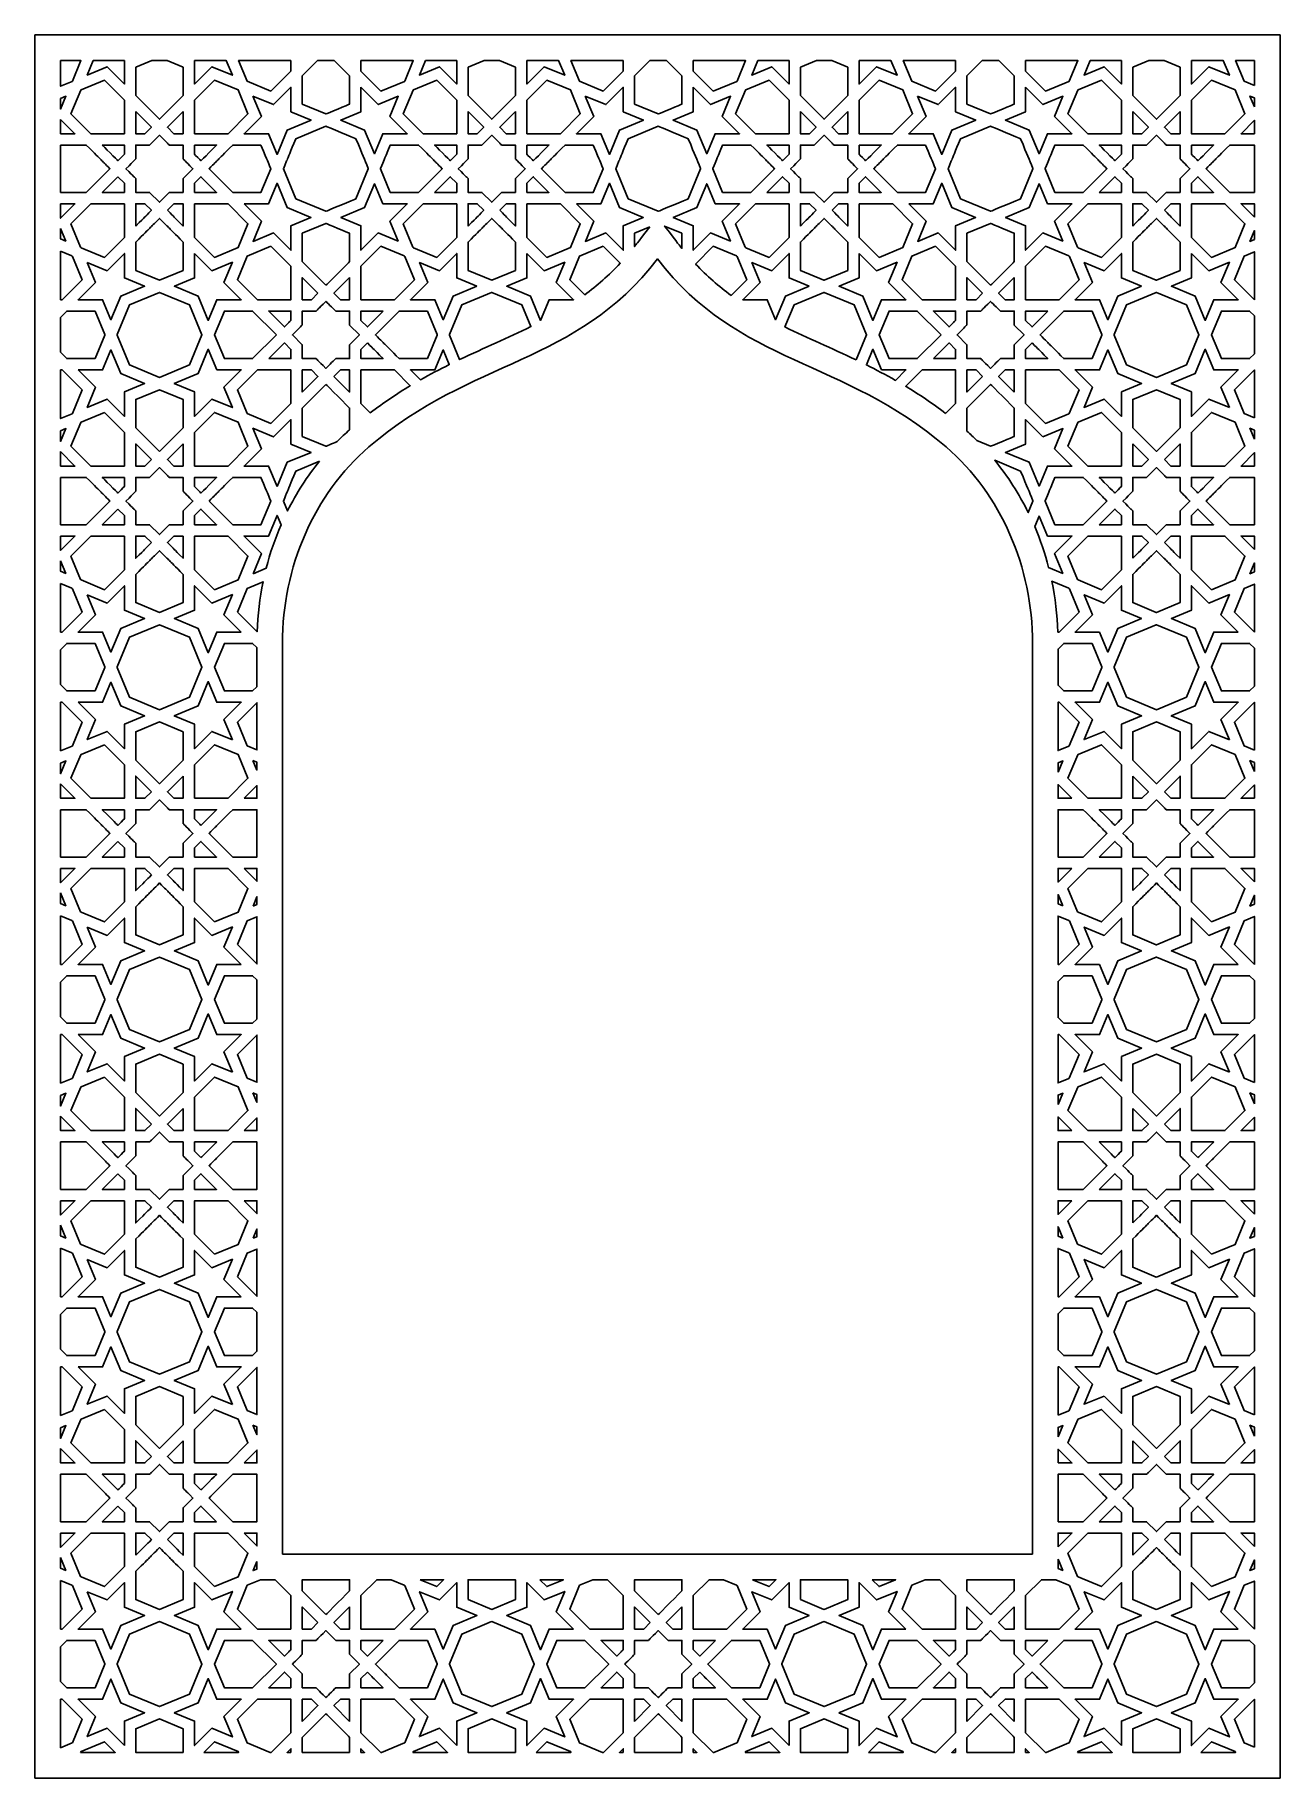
# Model space of a CAD drawing. Header units: millimetres. Extents: x -71 to 72, y -100 to 100.
import ezdxf

# ---------------------------------------------------------------- set-up
doc = ezdxf.new("R2010")
doc.units = ezdxf.units.MM
doc.header["$MEASUREMENT"] = 0
doc.layers.add('layer 1', color=7, linetype='Continuous')

msp = doc.modelspace()

# ---------------------------------------------------------------- linework, layer by layer
at = {"layer": 'layer 1', "color": 250}
for points, knots in [([(-71.2611, 100.1639), (-71.2611, 100.1639), (-71.2611, -99.8361), (-71.2611, -99.8361), (-71.2611, -99.8361), (-71.2611, -99.8361), (71.5959, -99.8361), (71.5959, -99.8361), (71.5959, -99.8361), (71.5959, -99.8361), (71.5959, 100.1639), (71.5959, 100.1639), (71.5959, 100.1639), (71.5959, 100.1639), (-71.2611, 100.1639), (-71.2611, 100.1639)], [0, 0, 0, 0, 0.2, 0.2, 0.2, 0.2, 0.4, 0.4, 0.4, 0.4, 0.6, 0.6, 0.6, 0.6, 1, 1, 1, 1]), ([(-68.3158, 97.2185), (-68.3158, 97.2185), (-65.9816, 97.2185), (-65.9816, 97.2185), (-65.9816, 97.2185), (-65.9816, 97.2185), (-66.9619, 94.85), (-66.9619, 94.85), (-66.9619, 94.85), (-66.9619, 94.85), (-66.9933, 94.8369), (-66.9933, 94.8369), (-66.9933, 94.8369), (-66.9933, 94.8369), (-67.0004, 94.82), (-67.0004, 94.82), (-67.0004, 94.82), (-67.0004, 94.82), (-68.3158, 94.2749), (-68.3158, 94.2749), (-68.3158, 94.2749), (-68.3158, 94.2749), (-68.3158, 97.2185), (-68.3158, 97.2185)], [0, 0, 0, 0, 0.14285714, 0.14285714, 0.14285714, 0.14285714, 0.28571429, 0.28571429, 0.28571429, 0.28571429, 0.42857143, 0.42857143, 0.42857143, 0.42857143, 0.57142857, 0.57142857, 0.57142857, 0.57142857, 0.71428571, 0.71428571, 0.71428571, 0.71428571, 1, 1, 1, 1]), ([(-64.5725, 97.2185), (-64.5725, 97.2185), (-60.9863, 97.2185), (-60.9863, 97.2185), (-60.9863, 97.2185), (-60.9863, 96.8802), (-60.9863, 94.8528), (-60.9863, 94.5145), (-60.9863, 94.5145), (-60.9863, 94.5145), (-62.9739, 96.5031), (-62.9739, 96.5031), (-62.9739, 96.5031), (-62.9739, 96.5031), (-65.2611, 95.5548), (-65.2611, 95.5548), (-65.2611, 95.5548), (-65.2611, 95.5548), (-64.5725, 97.2185), (-64.5725, 97.2185)], [0, 0, 0, 0, 0.16666667, 0.16666667, 0.16666667, 0.16666667, 0.33333333, 0.33333333, 0.33333333, 0.33333333, 0.5, 0.5, 0.5, 0.5, 0.66666667, 0.66666667, 0.66666667, 0.66666667, 1, 1, 1, 1]), ([(-59.6845, 96.4562), (-59.6845, 96.4562), (-57.8459, 97.2185), (-57.8459, 97.2185), (-57.8459, 97.2185), (-57.8459, 97.2185), (-56.0882, 97.2185), (-56.0882, 97.2185), (-56.0882, 97.2185), (-56.0882, 97.2185), (-54.2492, 96.4562), (-54.2492, 96.4562), (-54.2492, 96.4562), (-54.2492, 96.4562), (-54.2492, 93.2117), (-54.2492, 93.2117), (-54.2492, 93.2117), (-54.2492, 93.2117), (-56.967, 90.491), (-56.967, 90.491), (-56.967, 90.491), (-56.967, 90.491), (-59.6845, 93.2117), (-59.6845, 93.2117), (-59.6845, 93.2117), (-59.6845, 93.2117), (-59.6845, 96.4562), (-59.6845, 96.4562)], [0, 0, 0, 0, 0.125, 0.125, 0.125, 0.125, 0.25, 0.25, 0.25, 0.25, 0.375, 0.375, 0.375, 0.375, 0.5, 0.5, 0.5, 0.5, 0.625, 0.625, 0.625, 0.625, 0.75, 0.75, 0.75, 0.75, 1, 1, 1, 1]), ([(-52.9472, 97.2185), (-52.9472, 97.2185), (-49.3001, 97.2185), (-49.3001, 97.2185), (-49.3001, 97.2185), (-49.3001, 97.2185), (-48.5991, 95.5245), (-48.5991, 95.5245), (-48.5991, 95.5245), (-48.5991, 95.5245), (-50.9601, 96.5031), (-50.9601, 96.5031), (-50.9601, 96.5031), (-50.9601, 96.5031), (-52.9472, 94.5145), (-52.9472, 94.5145), (-52.9472, 94.5145), (-52.9472, 94.8623), (-52.9472, 96.9176), (-52.9472, 97.2185)], [0, 0, 0, 0, 0.16666667, 0.16666667, 0.16666667, 0.16666667, 0.33333333, 0.33333333, 0.33333333, 0.33333333, 0.5, 0.5, 0.5, 0.5, 0.66666667, 0.66666667, 0.66666667, 0.66666667, 1, 1, 1, 1]), ([(-41.8936, 97.2185), (-41.8936, 97.2185), (-41.8936, 96.0007), (-41.8936, 96.0007), (-41.8936, 96.0007), (-41.8936, 96.0007), (-44.186, 93.7066), (-44.186, 93.7066), (-44.186, 93.7066), (-44.186, 93.7066), (-46.9037, 94.8334), (-46.9037, 94.8334), (-46.9037, 94.8334), (-46.9037, 94.8334), (-47.8907, 97.2185), (-47.8907, 97.2185), (-47.8907, 97.2185), (-47.8907, 97.2185), (-41.8936, 97.2185), (-41.8936, 97.2185)], [0, 0, 0, 0, 0.16666667, 0.16666667, 0.16666667, 0.16666667, 0.33333333, 0.33333333, 0.33333333, 0.33333333, 0.5, 0.5, 0.5, 0.5, 0.66666667, 0.66666667, 0.66666667, 0.66666667, 1, 1, 1, 1]), ([(-40.5916, 95.461), (-40.5916, 95.461), (-38.8358, 97.2185), (-38.8358, 97.2185), (-38.8358, 97.2185), (-38.8358, 97.2185), (-36.912, 97.2185), (-36.912, 97.2185), (-36.912, 97.2185), (-36.912, 97.2185), (-35.1561, 95.461), (-35.1561, 95.461), (-35.1561, 95.461), (-35.1561, 95.461), (-35.1561, 92.2161), (-35.1561, 92.2161), (-35.1561, 92.2161), (-35.198, 92.1985), (-37.8321, 91.107), (-37.8739, 91.0897), (-37.8739, 91.0897), (-37.8739, 91.0897), (-40.5916, 92.2161), (-40.5916, 92.2161), (-40.5916, 92.2161), (-40.5916, 92.2161), (-40.5916, 95.461), (-40.5916, 95.461)], [0, 0, 0, 0, 0.125, 0.125, 0.125, 0.125, 0.25, 0.25, 0.25, 0.25, 0.375, 0.375, 0.375, 0.375, 0.5, 0.5, 0.5, 0.5, 0.625, 0.625, 0.625, 0.625, 0.75, 0.75, 0.75, 0.75, 1, 1, 1, 1]), ([(-33.8547, 97.2185), (-33.8547, 97.2185), (-27.8567, 97.2185), (-27.8567, 97.2185), (-27.8567, 97.2185), (-27.8567, 97.2185), (-28.8371, 94.85), (-28.8371, 94.85), (-28.8371, 94.85), (-28.8371, 94.85), (-28.8685, 94.8369), (-28.8685, 94.8369), (-28.8685, 94.8369), (-28.8685, 94.8369), (-28.8756, 94.82), (-28.8756, 94.82), (-28.8756, 94.82), (-28.8756, 94.82), (-31.562, 93.7066), (-31.562, 93.7066), (-31.562, 93.7066), (-31.562, 93.7066), (-33.8547, 96.0007), (-33.8547, 96.0007), (-33.8547, 96.0007), (-33.8547, 96.0007), (-33.8547, 97.2185), (-33.8547, 97.2185)], [0, 0, 0, 0, 0.125, 0.125, 0.125, 0.125, 0.25, 0.25, 0.25, 0.25, 0.375, 0.375, 0.375, 0.375, 0.5, 0.5, 0.5, 0.5, 0.625, 0.625, 0.625, 0.625, 0.75, 0.75, 0.75, 0.75, 1, 1, 1, 1]), ([(-26.4477, 97.2185), (-26.4477, 97.2185), (-22.8614, 97.2185), (-22.8614, 97.2185), (-22.8614, 97.2185), (-22.8614, 96.8802), (-22.8614, 94.8528), (-22.8614, 94.5145), (-22.8614, 94.5145), (-22.8614, 94.5145), (-24.849, 96.5031), (-24.849, 96.5031), (-24.849, 96.5031), (-24.849, 96.5031), (-27.1364, 95.5548), (-27.1364, 95.5548), (-27.1364, 95.5548), (-27.1364, 95.5548), (-26.4477, 97.2185), (-26.4477, 97.2185)], [0, 0, 0, 0, 0.16666667, 0.16666667, 0.16666667, 0.16666667, 0.33333333, 0.33333333, 0.33333333, 0.33333333, 0.5, 0.5, 0.5, 0.5, 0.66666667, 0.66666667, 0.66666667, 0.66666667, 1, 1, 1, 1]), ([(-21.5596, 96.4562), (-21.5596, 96.4562), (-19.721, 97.2185), (-19.721, 97.2185), (-19.721, 97.2185), (-19.721, 97.2185), (-17.9634, 97.2185), (-17.9634, 97.2185), (-17.9634, 97.2185), (-17.9634, 97.2185), (-16.1244, 96.4562), (-16.1244, 96.4562), (-16.1244, 96.4562), (-16.1244, 96.4562), (-16.1244, 93.2117), (-16.1244, 93.2117), (-16.1244, 93.2117), (-16.1244, 93.2117), (-18.8422, 90.491), (-18.8422, 90.491), (-18.8422, 90.491), (-18.8422, 90.491), (-21.5596, 93.2117), (-21.5596, 93.2117), (-21.5596, 93.2117), (-21.5596, 93.2117), (-21.5596, 96.4562), (-21.5596, 96.4562)], [0, 0, 0, 0, 0.125, 0.125, 0.125, 0.125, 0.25, 0.25, 0.25, 0.25, 0.375, 0.375, 0.375, 0.375, 0.5, 0.5, 0.5, 0.5, 0.625, 0.625, 0.625, 0.625, 0.75, 0.75, 0.75, 0.75, 1, 1, 1, 1]), ([(-14.8223, 97.2185), (-14.8223, 97.2185), (-11.1753, 97.2185), (-11.1753, 97.2185), (-11.1753, 97.2185), (-11.1753, 97.2185), (-10.4743, 95.5245), (-10.4743, 95.5245), (-10.4743, 95.5245), (-10.4743, 95.5245), (-12.8351, 96.5031), (-12.8351, 96.5031), (-12.8351, 96.5031), (-12.8351, 96.5031), (-14.8223, 94.5145), (-14.8223, 94.5145), (-14.8223, 94.5145), (-14.8223, 94.8623), (-14.8223, 96.9176), (-14.8223, 97.2185)], [0, 0, 0, 0, 0.16666667, 0.16666667, 0.16666667, 0.16666667, 0.33333333, 0.33333333, 0.33333333, 0.33333333, 0.5, 0.5, 0.5, 0.5, 0.66666667, 0.66666667, 0.66666667, 0.66666667, 1, 1, 1, 1]), ([(-3.7687, 97.2185), (-3.7687, 97.2185), (-3.7687, 96.0007), (-3.7687, 96.0007), (-3.7687, 96.0007), (-3.7687, 96.0007), (-6.0611, 93.7066), (-6.0611, 93.7066), (-6.0611, 93.7066), (-6.0611, 93.7066), (-8.7789, 94.8334), (-8.7789, 94.8334), (-8.7789, 94.8334), (-8.7789, 94.8334), (-9.7659, 97.2185), (-9.7659, 97.2185), (-9.7659, 97.2185), (-9.7659, 97.2185), (-3.7687, 97.2185), (-3.7687, 97.2185)], [0, 0, 0, 0, 0.16666667, 0.16666667, 0.16666667, 0.16666667, 0.33333333, 0.33333333, 0.33333333, 0.33333333, 0.5, 0.5, 0.5, 0.5, 0.66666667, 0.66666667, 0.66666667, 0.66666667, 1, 1, 1, 1]), ([(-2.4666, 95.461), (-2.4666, 95.461), (-0.7108, 97.2185), (-0.7108, 97.2185), (-0.7108, 97.2185), (-0.7108, 97.2185), (1.2129, 97.2185), (1.2129, 97.2185), (1.2129, 97.2185), (1.2129, 97.2185), (2.9686, 95.461), (2.9686, 95.461), (2.9686, 95.461), (2.9686, 95.461), (2.9686, 92.2161), (2.9686, 92.2161), (2.9686, 92.2161), (2.9267, 92.1985), (0.2928, 91.107), (0.2508, 91.0897), (0.2508, 91.0897), (0.2508, 91.0897), (-2.4666, 92.2161), (-2.4666, 92.2161), (-2.4666, 92.2161), (-2.4666, 92.2161), (-2.4666, 95.461), (-2.4666, 95.461)], [0, 0, 0, 0, 0.125, 0.125, 0.125, 0.125, 0.25, 0.25, 0.25, 0.25, 0.375, 0.375, 0.375, 0.375, 0.5, 0.5, 0.5, 0.5, 0.625, 0.625, 0.625, 0.625, 0.75, 0.75, 0.75, 0.75, 1, 1, 1, 1]), ([(4.2704, 97.2185), (4.2704, 97.2185), (10.268, 97.2185), (10.268, 97.2185), (10.268, 97.2185), (10.268, 97.2185), (9.2879, 94.85), (9.2879, 94.85), (9.2879, 94.85), (9.2879, 94.85), (9.2565, 94.8369), (9.2565, 94.8369), (9.2565, 94.8369), (9.2565, 94.8369), (9.2495, 94.82), (9.2495, 94.82), (9.2495, 94.82), (9.2495, 94.82), (6.5627, 93.7066), (6.5627, 93.7066), (6.5627, 93.7066), (6.5627, 93.7066), (4.2704, 96.0007), (4.2704, 96.0007), (4.2704, 96.0007), (4.2704, 96.0007), (4.2704, 97.2185), (4.2704, 97.2185)], [0, 0, 0, 0, 0.125, 0.125, 0.125, 0.125, 0.25, 0.25, 0.25, 0.25, 0.375, 0.375, 0.375, 0.375, 0.5, 0.5, 0.5, 0.5, 0.625, 0.625, 0.625, 0.625, 0.75, 0.75, 0.75, 0.75, 1, 1, 1, 1]), ([(11.6773, 97.2185), (11.6773, 97.2185), (15.2633, 97.2185), (15.2633, 97.2185), (15.2633, 97.2185), (15.2633, 96.8802), (15.2633, 94.8528), (15.2633, 94.5145), (15.2633, 94.5145), (15.2633, 94.5145), (13.2757, 96.5031), (13.2757, 96.5031), (13.2757, 96.5031), (13.2757, 96.5031), (10.9887, 95.5548), (10.9887, 95.5548), (10.9887, 95.5548), (10.9887, 95.5548), (11.6773, 97.2185), (11.6773, 97.2185)], [0, 0, 0, 0, 0.16666667, 0.16666667, 0.16666667, 0.16666667, 0.33333333, 0.33333333, 0.33333333, 0.33333333, 0.5, 0.5, 0.5, 0.5, 0.66666667, 0.66666667, 0.66666667, 0.66666667, 1, 1, 1, 1]), ([(16.5654, 96.4562), (16.5654, 96.4562), (18.4037, 97.2185), (18.4037, 97.2185), (18.4037, 97.2185), (18.4037, 97.2185), (20.1616, 97.2185), (20.1616, 97.2185), (20.1616, 97.2185), (20.1616, 97.2185), (22.0003, 96.4562), (22.0003, 96.4562), (22.0003, 96.4562), (22.0003, 96.4562), (22.0003, 93.2117), (22.0003, 93.2117), (22.0003, 93.2117), (22.0003, 93.2117), (19.2828, 90.491), (19.2828, 90.491), (19.2828, 90.491), (19.2828, 90.491), (16.5654, 93.2117), (16.5654, 93.2117), (16.5654, 93.2117), (16.5654, 93.2117), (16.5654, 96.4562), (16.5654, 96.4562)], [0, 0, 0, 0, 0.125, 0.125, 0.125, 0.125, 0.25, 0.25, 0.25, 0.25, 0.375, 0.375, 0.375, 0.375, 0.5, 0.5, 0.5, 0.5, 0.625, 0.625, 0.625, 0.625, 0.75, 0.75, 0.75, 0.75, 1, 1, 1, 1]), ([(23.3024, 97.2185), (23.3024, 97.2185), (26.9498, 97.2185), (26.9498, 97.2185), (26.9498, 97.2185), (26.9498, 97.2185), (27.6507, 95.5245), (27.6507, 95.5245), (27.6507, 95.5245), (27.6507, 95.5245), (25.2896, 96.5031), (25.2896, 96.5031), (25.2896, 96.5031), (25.2896, 96.5031), (23.3024, 94.5145), (23.3024, 94.5145), (23.3024, 94.5145), (23.3024, 94.8623), (23.3024, 96.9176), (23.3024, 97.2185)], [0, 0, 0, 0, 0.16666667, 0.16666667, 0.16666667, 0.16666667, 0.33333333, 0.33333333, 0.33333333, 0.33333333, 0.5, 0.5, 0.5, 0.5, 0.66666667, 0.66666667, 0.66666667, 0.66666667, 1, 1, 1, 1]), ([(34.356, 97.2185), (34.356, 97.2185), (34.356, 96.0007), (34.356, 96.0007), (34.356, 96.0007), (34.356, 96.0007), (32.0636, 93.7066), (32.0636, 93.7066), (32.0636, 93.7066), (32.0636, 93.7066), (29.3462, 94.8334), (29.3462, 94.8334), (29.3462, 94.8334), (29.3462, 94.8334), (28.3591, 97.2185), (28.3591, 97.2185), (28.3591, 97.2185), (28.3591, 97.2185), (34.356, 97.2185), (34.356, 97.2185)], [0, 0, 0, 0, 0.16666667, 0.16666667, 0.16666667, 0.16666667, 0.33333333, 0.33333333, 0.33333333, 0.33333333, 0.5, 0.5, 0.5, 0.5, 0.66666667, 0.66666667, 0.66666667, 0.66666667, 1, 1, 1, 1]), ([(35.6581, 95.461), (35.6581, 95.461), (37.4139, 97.2185), (37.4139, 97.2185), (37.4139, 97.2185), (37.4139, 97.2185), (39.3379, 97.2185), (39.3379, 97.2185), (39.3379, 97.2185), (39.3379, 97.2185), (41.0937, 95.461), (41.0937, 95.461), (41.0937, 95.461), (41.0937, 95.461), (41.0937, 92.2161), (41.0937, 92.2161), (41.0937, 92.2161), (41.0517, 92.1985), (38.4175, 91.107), (38.3759, 91.0897), (38.3759, 91.0897), (38.3759, 91.0897), (35.6581, 92.2161), (35.6581, 92.2161), (35.6581, 92.2161), (35.6581, 92.2161), (35.6581, 95.461), (35.6581, 95.461)], [0, 0, 0, 0, 0.125, 0.125, 0.125, 0.125, 0.25, 0.25, 0.25, 0.25, 0.375, 0.375, 0.375, 0.375, 0.5, 0.5, 0.5, 0.5, 0.625, 0.625, 0.625, 0.625, 0.75, 0.75, 0.75, 0.75, 1, 1, 1, 1]), ([(42.3951, 97.2185), (42.3951, 97.2185), (48.393, 97.2185), (48.393, 97.2185), (48.393, 97.2185), (48.393, 97.2185), (47.4126, 94.85), (47.4126, 94.85), (47.4126, 94.85), (47.4126, 94.85), (47.3812, 94.8369), (47.3812, 94.8369), (47.3812, 94.8369), (47.3812, 94.8369), (47.3742, 94.82), (47.3742, 94.82), (47.3742, 94.82), (47.3742, 94.82), (44.6874, 93.7066), (44.6874, 93.7066), (44.6874, 93.7066), (44.6874, 93.7066), (42.3951, 96.0007), (42.3951, 96.0007), (42.3951, 96.0007), (42.3951, 96.0007), (42.3951, 97.2185), (42.3951, 97.2185)], [0, 0, 0, 0, 0.125, 0.125, 0.125, 0.125, 0.25, 0.25, 0.25, 0.25, 0.375, 0.375, 0.375, 0.375, 0.5, 0.5, 0.5, 0.5, 0.625, 0.625, 0.625, 0.625, 0.75, 0.75, 0.75, 0.75, 1, 1, 1, 1]), ([(49.802, 97.2185), (49.802, 97.2185), (53.3883, 97.2185), (53.3883, 97.2185), (53.3883, 97.2185), (53.3883, 96.8802), (53.3883, 94.8528), (53.3883, 94.5145), (53.3883, 94.5145), (53.3883, 94.5145), (51.4008, 96.5031), (51.4008, 96.5031), (51.4008, 96.5031), (51.4008, 96.5031), (49.1134, 95.5548), (49.1134, 95.5548), (49.1134, 95.5548), (49.1134, 95.5548), (49.802, 97.2185), (49.802, 97.2185)], [0, 0, 0, 0, 0.16666667, 0.16666667, 0.16666667, 0.16666667, 0.33333333, 0.33333333, 0.33333333, 0.33333333, 0.5, 0.5, 0.5, 0.5, 0.66666667, 0.66666667, 0.66666667, 0.66666667, 1, 1, 1, 1]), ([(54.6901, 96.4562), (54.6901, 96.4562), (56.5288, 97.2185), (56.5288, 97.2185), (56.5288, 97.2185), (56.5288, 97.2185), (58.2863, 97.2185), (58.2863, 97.2185), (58.2863, 97.2185), (58.2863, 97.2185), (60.1253, 96.4562), (60.1253, 96.4562), (60.1253, 96.4562), (60.1253, 96.4562), (60.1253, 93.2117), (60.1253, 93.2117), (60.1253, 93.2117), (60.1253, 93.2117), (57.4075, 90.491), (57.4075, 90.491), (57.4075, 90.491), (57.4075, 90.491), (54.6901, 93.2117), (54.6901, 93.2117), (54.6901, 93.2117), (54.6901, 93.2117), (54.6901, 96.4562), (54.6901, 96.4562)], [0, 0, 0, 0, 0.125, 0.125, 0.125, 0.125, 0.25, 0.25, 0.25, 0.25, 0.375, 0.375, 0.375, 0.375, 0.5, 0.5, 0.5, 0.5, 0.625, 0.625, 0.625, 0.625, 0.75, 0.75, 0.75, 0.75, 1, 1, 1, 1]), ([(61.4274, 97.2185), (61.4274, 97.2185), (65.0745, 97.2185), (65.0745, 97.2185), (65.0745, 97.2185), (65.0745, 97.2185), (65.7754, 95.5245), (65.7754, 95.5245), (65.7754, 95.5245), (65.7754, 95.5245), (63.4146, 96.5031), (63.4146, 96.5031), (63.4146, 96.5031), (63.4146, 96.5031), (61.4274, 94.5145), (61.4274, 94.5145), (61.4274, 94.5145), (61.4274, 94.8623), (61.4274, 96.9176), (61.4274, 97.2185)], [0, 0, 0, 0, 0.16666667, 0.16666667, 0.16666667, 0.16666667, 0.33333333, 0.33333333, 0.33333333, 0.33333333, 0.5, 0.5, 0.5, 0.5, 0.66666667, 0.66666667, 0.66666667, 0.66666667, 1, 1, 1, 1]), ([(68.6509, 94.3441), (68.6509, 94.3441), (67.4709, 94.8334), (67.4709, 94.8334), (67.4709, 94.8334), (67.4709, 94.8334), (66.4838, 97.2185), (66.4838, 97.2185), (66.4838, 97.2185), (66.4838, 97.2185), (68.6509, 97.2185), (68.6509, 97.2185), (68.6509, 97.2185), (68.6509, 97.2185), (68.6509, 94.3441), (68.6509, 94.3441)], [0, 0, 0, 0, 0.2, 0.2, 0.2, 0.2, 0.4, 0.4, 0.4, 0.4, 0.6, 0.6, 0.6, 0.6, 1, 1, 1, 1]), ([(-65.9658, 93.8527), (-65.9658, 93.8527), (-63.2788, 94.966), (-63.2788, 94.966), (-63.2788, 94.966), (-63.2788, 94.966), (-60.9863, 92.6719), (-60.9863, 92.6719), (-60.9863, 92.6719), (-60.9863, 92.6719), (-60.9863, 88.8252), (-60.9863, 88.8252), (-60.9863, 88.8252), (-60.9863, 88.8252), (-64.8299, 88.8252), (-64.8299, 88.8252), (-64.8299, 88.8252), (-64.8299, 88.8252), (-67.1225, 91.1193), (-67.1225, 91.1193), (-67.1225, 91.1193), (-67.1225, 91.1193), (-66.0035, 93.8227), (-66.0035, 93.8227), (-66.0035, 93.8227), (-66.0035, 93.8227), (-65.9729, 93.8357), (-65.9729, 93.8357), (-65.9729, 93.8357), (-65.9729, 93.8357), (-65.9658, 93.8527), (-65.9658, 93.8527)], [0, 0, 0, 0, 0.11111111, 0.11111111, 0.11111111, 0.11111111, 0.22222222, 0.22222222, 0.22222222, 0.22222222, 0.33333333, 0.33333333, 0.33333333, 0.33333333, 0.44444444, 0.44444444, 0.44444444, 0.44444444, 0.55555556, 0.55555556, 0.55555556, 0.55555556, 0.66666667, 0.66666667, 0.66666667, 0.66666667, 0.77777778, 0.77777778, 0.77777778, 0.77777778, 1, 1, 1, 1]), ([(-52.9472, 92.6719), (-52.9472, 92.6719), (-50.6549, 94.966), (-50.6549, 94.966), (-50.6549, 94.966), (-50.6549, 94.966), (-47.9373, 93.8396), (-47.9373, 93.8396), (-47.9373, 93.8396), (-47.9373, 93.8396), (-46.8117, 91.1193), (-46.8117, 91.1193), (-46.8117, 91.1193), (-46.8117, 91.1193), (-49.104, 88.8252), (-49.104, 88.8252), (-49.104, 88.8252), (-49.104, 88.8252), (-52.9472, 88.8252), (-52.9472, 88.8252), (-52.9472, 88.8252), (-52.9472, 88.8252), (-52.9472, 92.6719), (-52.9472, 92.6719)], [0, 0, 0, 0, 0.14285714, 0.14285714, 0.14285714, 0.14285714, 0.28571429, 0.28571429, 0.28571429, 0.28571429, 0.42857143, 0.42857143, 0.42857143, 0.42857143, 0.57142857, 0.57142857, 0.57142857, 0.57142857, 0.71428571, 0.71428571, 0.71428571, 0.71428571, 1, 1, 1, 1]), ([(-46.2419, 93.1482), (-46.2419, 93.1482), (-43.8802, 92.1696), (-43.8802, 92.1696), (-43.8802, 92.1696), (-43.8802, 92.1696), (-41.8936, 94.1582), (-41.8936, 94.1582), (-41.8936, 94.1582), (-41.8936, 94.1582), (-41.8936, 91.3455), (-41.8936, 91.3455), (-41.8936, 91.3455), (-41.8936, 91.3455), (-39.575, 90.3845), (-39.575, 90.3845), (-39.575, 90.3845), (-39.575, 90.3845), (-42.3158, 89.2479), (-42.3158, 89.2479), (-42.3158, 89.2479), (-42.3158, 89.2479), (-43.4717, 86.4553), (-43.4717, 86.4553), (-43.4717, 86.4553), (-43.4717, 86.4553), (-44.4527, 88.8252), (-44.4527, 88.8252), (-44.4527, 88.8252), (-44.4527, 88.8252), (-47.2628, 88.8252), (-47.2628, 88.8252), (-47.2628, 88.8252), (-47.2628, 88.8252), (-45.2757, 90.8131), (-45.2757, 90.8131), (-45.2757, 90.8131), (-45.2757, 90.8131), (-46.2419, 93.1482), (-46.2419, 93.1482)], [0, 0, 0, 0, 0.09090909, 0.09090909, 0.09090909, 0.09090909, 0.18181818, 0.18181818, 0.18181818, 0.18181818, 0.27272727, 0.27272727, 0.27272727, 0.27272727, 0.36363636, 0.36363636, 0.36363636, 0.36363636, 0.45454545, 0.45454545, 0.45454545, 0.45454545, 0.54545455, 0.54545455, 0.54545455, 0.54545455, 0.63636364, 0.63636364, 0.63636364, 0.63636364, 0.72727273, 0.72727273, 0.72727273, 0.72727273, 0.81818182, 0.81818182, 0.81818182, 0.81818182, 1, 1, 1, 1]), ([(-33.8547, 94.1582), (-33.8547, 94.1582), (-31.8671, 92.1696), (-31.8671, 92.1696), (-31.8671, 92.1696), (-31.8671, 92.1696), (-29.5797, 93.1178), (-29.5797, 93.1178), (-29.5797, 93.1178), (-29.5797, 93.1178), (-30.5329, 90.8131), (-30.5329, 90.8131), (-30.5329, 90.8131), (-30.5329, 90.8131), (-28.5464, 88.8252), (-28.5464, 88.8252), (-28.5464, 88.8252), (-28.5464, 88.8252), (-31.3559, 88.8252), (-31.3559, 88.8252), (-31.3559, 88.8252), (-31.3559, 88.8252), (-32.3063, 86.529), (-32.3063, 86.529), (-32.3063, 86.529), (-32.3063, 86.529), (-33.4317, 89.2479), (-33.4317, 89.2479), (-33.4317, 89.2479), (-33.4317, 89.2479), (-36.1731, 90.3845), (-36.1731, 90.3845), (-36.1731, 90.3845), (-36.1731, 90.3845), (-33.8547, 91.3455), (-33.8547, 91.3455), (-33.8547, 91.3455), (-33.8547, 91.3455), (-33.8547, 94.1582), (-33.8547, 94.1582)], [0, 0, 0, 0, 0.09090909, 0.09090909, 0.09090909, 0.09090909, 0.18181818, 0.18181818, 0.18181818, 0.18181818, 0.27272727, 0.27272727, 0.27272727, 0.27272727, 0.36363636, 0.36363636, 0.36363636, 0.36363636, 0.45454545, 0.45454545, 0.45454545, 0.45454545, 0.54545455, 0.54545455, 0.54545455, 0.54545455, 0.63636364, 0.63636364, 0.63636364, 0.63636364, 0.72727273, 0.72727273, 0.72727273, 0.72727273, 0.81818182, 0.81818182, 0.81818182, 0.81818182, 1, 1, 1, 1]), ([(-27.8409, 93.8527), (-27.8409, 93.8527), (-25.1537, 94.966), (-25.1537, 94.966), (-25.1537, 94.966), (-25.1537, 94.966), (-22.8614, 92.6719), (-22.8614, 92.6719), (-22.8614, 92.6719), (-22.8614, 92.6719), (-22.8614, 88.8252), (-22.8614, 88.8252), (-22.8614, 88.8252), (-22.8614, 88.8252), (-26.7053, 88.8252), (-26.7053, 88.8252), (-26.7053, 88.8252), (-26.7053, 88.8252), (-28.9976, 91.1193), (-28.9976, 91.1193), (-28.9976, 91.1193), (-28.9976, 91.1193), (-27.8786, 93.8227), (-27.8786, 93.8227), (-27.8786, 93.8227), (-27.8786, 93.8227), (-27.8479, 93.8357), (-27.8479, 93.8357), (-27.8479, 93.8357), (-27.8479, 93.8357), (-27.8409, 93.8527), (-27.8409, 93.8527)], [0, 0, 0, 0, 0.11111111, 0.11111111, 0.11111111, 0.11111111, 0.22222222, 0.22222222, 0.22222222, 0.22222222, 0.33333333, 0.33333333, 0.33333333, 0.33333333, 0.44444444, 0.44444444, 0.44444444, 0.44444444, 0.55555556, 0.55555556, 0.55555556, 0.55555556, 0.66666667, 0.66666667, 0.66666667, 0.66666667, 0.77777778, 0.77777778, 0.77777778, 0.77777778, 1, 1, 1, 1]), ([(-14.8223, 92.6719), (-14.8223, 92.6719), (-12.5299, 94.966), (-12.5299, 94.966), (-12.5299, 94.966), (-12.5299, 94.966), (-9.8125, 93.8396), (-9.8125, 93.8396), (-9.8125, 93.8396), (-9.8125, 93.8396), (-8.6868, 91.1193), (-8.6868, 91.1193), (-8.6868, 91.1193), (-8.6868, 91.1193), (-10.9791, 88.8252), (-10.9791, 88.8252), (-10.9791, 88.8252), (-10.9791, 88.8252), (-14.8223, 88.8252), (-14.8223, 88.8252), (-14.8223, 88.8252), (-14.8223, 88.8252), (-14.8223, 92.6719), (-14.8223, 92.6719)], [0, 0, 0, 0, 0.14285714, 0.14285714, 0.14285714, 0.14285714, 0.28571429, 0.28571429, 0.28571429, 0.28571429, 0.42857143, 0.42857143, 0.42857143, 0.42857143, 0.57142857, 0.57142857, 0.57142857, 0.57142857, 0.71428571, 0.71428571, 0.71428571, 0.71428571, 1, 1, 1, 1]), ([(-8.1171, 93.1482), (-8.1171, 93.1482), (-5.7552, 92.1696), (-5.7552, 92.1696), (-5.7552, 92.1696), (-5.7552, 92.1696), (-3.7687, 94.1582), (-3.7687, 94.1582), (-3.7687, 94.1582), (-3.7687, 94.1582), (-3.7687, 91.3455), (-3.7687, 91.3455), (-3.7687, 91.3455), (-3.7687, 91.3455), (-1.4503, 90.3845), (-1.4503, 90.3845), (-1.4503, 90.3845), (-1.4503, 90.3845), (-4.191, 89.2479), (-4.191, 89.2479), (-4.191, 89.2479), (-4.191, 89.2479), (-5.3467, 86.4553), (-5.3467, 86.4553), (-5.3467, 86.4553), (-5.3467, 86.4553), (-6.3278, 88.8252), (-6.3278, 88.8252), (-6.3278, 88.8252), (-6.3278, 88.8252), (-9.138, 88.8252), (-9.138, 88.8252), (-9.138, 88.8252), (-9.138, 88.8252), (-7.1508, 90.8131), (-7.1508, 90.8131), (-7.1508, 90.8131), (-7.1508, 90.8131), (-8.1171, 93.1482), (-8.1171, 93.1482)], [0, 0, 0, 0, 0.09090909, 0.09090909, 0.09090909, 0.09090909, 0.18181818, 0.18181818, 0.18181818, 0.18181818, 0.27272727, 0.27272727, 0.27272727, 0.27272727, 0.36363636, 0.36363636, 0.36363636, 0.36363636, 0.45454545, 0.45454545, 0.45454545, 0.45454545, 0.54545455, 0.54545455, 0.54545455, 0.54545455, 0.63636364, 0.63636364, 0.63636364, 0.63636364, 0.72727273, 0.72727273, 0.72727273, 0.72727273, 0.81818182, 0.81818182, 0.81818182, 0.81818182, 1, 1, 1, 1]), ([(4.2704, 94.1582), (4.2704, 94.1582), (6.2579, 92.1696), (6.2579, 92.1696), (6.2579, 92.1696), (6.2579, 92.1696), (8.545, 93.1178), (8.545, 93.1178), (8.545, 93.1178), (8.545, 93.1178), (7.5918, 90.8131), (7.5918, 90.8131), (7.5918, 90.8131), (7.5918, 90.8131), (9.5786, 88.8252), (9.5786, 88.8252), (9.5786, 88.8252), (9.5786, 88.8252), (6.7688, 88.8252), (6.7688, 88.8252), (6.7688, 88.8252), (6.7688, 88.8252), (5.8184, 86.529), (5.8184, 86.529), (5.8184, 86.529), (5.8184, 86.529), (4.693, 89.2479), (4.693, 89.2479), (4.693, 89.2479), (4.693, 89.2479), (1.9519, 90.3845), (1.9519, 90.3845), (1.9519, 90.3845), (1.9519, 90.3845), (4.2704, 91.3455), (4.2704, 91.3455), (4.2704, 91.3455), (4.2704, 91.3455), (4.2704, 94.1582), (4.2704, 94.1582)], [0, 0, 0, 0, 0.09090909, 0.09090909, 0.09090909, 0.09090909, 0.18181818, 0.18181818, 0.18181818, 0.18181818, 0.27272727, 0.27272727, 0.27272727, 0.27272727, 0.36363636, 0.36363636, 0.36363636, 0.36363636, 0.45454545, 0.45454545, 0.45454545, 0.45454545, 0.54545455, 0.54545455, 0.54545455, 0.54545455, 0.63636364, 0.63636364, 0.63636364, 0.63636364, 0.72727273, 0.72727273, 0.72727273, 0.72727273, 0.81818182, 0.81818182, 0.81818182, 0.81818182, 1, 1, 1, 1]), ([(10.2838, 93.8527), (10.2838, 93.8527), (12.9709, 94.966), (12.9709, 94.966), (12.9709, 94.966), (12.9709, 94.966), (15.2633, 92.6719), (15.2633, 92.6719), (15.2633, 92.6719), (15.2633, 92.6719), (15.2633, 88.8252), (15.2633, 88.8252), (15.2633, 88.8252), (15.2633, 88.8252), (11.4198, 88.8252), (11.4198, 88.8252), (11.4198, 88.8252), (11.4198, 88.8252), (9.1274, 91.1193), (9.1274, 91.1193), (9.1274, 91.1193), (9.1274, 91.1193), (10.2461, 93.8227), (10.2461, 93.8227), (10.2461, 93.8227), (10.2461, 93.8227), (10.2768, 93.8357), (10.2768, 93.8357), (10.2768, 93.8357), (10.2768, 93.8357), (10.2838, 93.8527), (10.2838, 93.8527)], [0, 0, 0, 0, 0.11111111, 0.11111111, 0.11111111, 0.11111111, 0.22222222, 0.22222222, 0.22222222, 0.22222222, 0.33333333, 0.33333333, 0.33333333, 0.33333333, 0.44444444, 0.44444444, 0.44444444, 0.44444444, 0.55555556, 0.55555556, 0.55555556, 0.55555556, 0.66666667, 0.66666667, 0.66666667, 0.66666667, 0.77777778, 0.77777778, 0.77777778, 0.77777778, 1, 1, 1, 1]), ([(23.3024, 92.6719), (23.3024, 92.6719), (25.5947, 94.966), (25.5947, 94.966), (25.5947, 94.966), (25.5947, 94.966), (28.3125, 93.8396), (28.3125, 93.8396), (28.3125, 93.8396), (28.3125, 93.8396), (29.4383, 91.1193), (29.4383, 91.1193), (29.4383, 91.1193), (29.4383, 91.1193), (27.1456, 88.8252), (27.1456, 88.8252), (27.1456, 88.8252), (27.1456, 88.8252), (23.3024, 88.8252), (23.3024, 88.8252), (23.3024, 88.8252), (23.3024, 88.8252), (23.3024, 92.6719), (23.3024, 92.6719)], [0, 0, 0, 0, 0.14285714, 0.14285714, 0.14285714, 0.14285714, 0.28571429, 0.28571429, 0.28571429, 0.28571429, 0.42857143, 0.42857143, 0.42857143, 0.42857143, 0.57142857, 0.57142857, 0.57142857, 0.57142857, 0.71428571, 0.71428571, 0.71428571, 0.71428571, 1, 1, 1, 1]), ([(30.008, 93.1482), (30.008, 93.1482), (32.3695, 92.1696), (32.3695, 92.1696), (32.3695, 92.1696), (32.3695, 92.1696), (34.356, 94.1582), (34.356, 94.1582), (34.356, 94.1582), (34.356, 94.1582), (34.356, 91.3455), (34.356, 91.3455), (34.356, 91.3455), (34.356, 91.3455), (36.6748, 90.3845), (36.6748, 90.3845), (36.6748, 90.3845), (36.6748, 90.3845), (33.9341, 89.2479), (33.9341, 89.2479), (33.9341, 89.2479), (33.9341, 89.2479), (32.778, 86.4553), (32.778, 86.4553), (32.778, 86.4553), (32.778, 86.4553), (31.7969, 88.8252), (31.7969, 88.8252), (31.7969, 88.8252), (31.7969, 88.8252), (28.9867, 88.8252), (28.9867, 88.8252), (28.9867, 88.8252), (28.9867, 88.8252), (30.9739, 90.8131), (30.9739, 90.8131), (30.9739, 90.8131), (30.9739, 90.8131), (30.008, 93.1482), (30.008, 93.1482)], [0, 0, 0, 0, 0.09090909, 0.09090909, 0.09090909, 0.09090909, 0.18181818, 0.18181818, 0.18181818, 0.18181818, 0.27272727, 0.27272727, 0.27272727, 0.27272727, 0.36363636, 0.36363636, 0.36363636, 0.36363636, 0.45454545, 0.45454545, 0.45454545, 0.45454545, 0.54545455, 0.54545455, 0.54545455, 0.54545455, 0.63636364, 0.63636364, 0.63636364, 0.63636364, 0.72727273, 0.72727273, 0.72727273, 0.72727273, 0.81818182, 0.81818182, 0.81818182, 0.81818182, 1, 1, 1, 1]), ([(42.3951, 94.1582), (42.3951, 94.1582), (44.3826, 92.1696), (44.3826, 92.1696), (44.3826, 92.1696), (44.3826, 92.1696), (46.67, 93.1178), (46.67, 93.1178), (46.67, 93.1178), (46.67, 93.1178), (45.7168, 90.8131), (45.7168, 90.8131), (45.7168, 90.8131), (45.7168, 90.8131), (47.7033, 88.8252), (47.7033, 88.8252), (47.7033, 88.8252), (47.7033, 88.8252), (44.8938, 88.8252), (44.8938, 88.8252), (44.8938, 88.8252), (44.8938, 88.8252), (43.9434, 86.529), (43.9434, 86.529), (43.9434, 86.529), (43.9434, 86.529), (42.8181, 89.2479), (42.8181, 89.2479), (42.8181, 89.2479), (42.8181, 89.2479), (40.0766, 90.3845), (40.0766, 90.3845), (40.0766, 90.3845), (40.0766, 90.3845), (42.3951, 91.3455), (42.3951, 91.3455), (42.3951, 91.3455), (42.3951, 91.3455), (42.3951, 94.1582), (42.3951, 94.1582)], [0, 0, 0, 0, 0.09090909, 0.09090909, 0.09090909, 0.09090909, 0.18181818, 0.18181818, 0.18181818, 0.18181818, 0.27272727, 0.27272727, 0.27272727, 0.27272727, 0.36363636, 0.36363636, 0.36363636, 0.36363636, 0.45454545, 0.45454545, 0.45454545, 0.45454545, 0.54545455, 0.54545455, 0.54545455, 0.54545455, 0.63636364, 0.63636364, 0.63636364, 0.63636364, 0.72727273, 0.72727273, 0.72727273, 0.72727273, 0.81818182, 0.81818182, 0.81818182, 0.81818182, 1, 1, 1, 1]), ([(48.4089, 93.8527), (48.4089, 93.8527), (51.096, 94.966), (51.096, 94.966), (51.096, 94.966), (51.096, 94.966), (53.3883, 92.6719), (53.3883, 92.6719), (53.3883, 92.6719), (53.3883, 92.6719), (53.3883, 88.8252), (53.3883, 88.8252), (53.3883, 88.8252), (53.3883, 88.8252), (49.5445, 88.8252), (49.5445, 88.8252), (49.5445, 88.8252), (49.5445, 88.8252), (47.2521, 91.1193), (47.2521, 91.1193), (47.2521, 91.1193), (47.2521, 91.1193), (48.3711, 93.8227), (48.3711, 93.8227), (48.3711, 93.8227), (48.3711, 93.8227), (48.4018, 93.8357), (48.4018, 93.8357), (48.4018, 93.8357), (48.4018, 93.8357), (48.4089, 93.8527), (48.4089, 93.8527)], [0, 0, 0, 0, 0.11111111, 0.11111111, 0.11111111, 0.11111111, 0.22222222, 0.22222222, 0.22222222, 0.22222222, 0.33333333, 0.33333333, 0.33333333, 0.33333333, 0.44444444, 0.44444444, 0.44444444, 0.44444444, 0.55555556, 0.55555556, 0.55555556, 0.55555556, 0.66666667, 0.66666667, 0.66666667, 0.66666667, 0.77777778, 0.77777778, 0.77777778, 0.77777778, 1, 1, 1, 1]), ([(61.4274, 92.6719), (61.4274, 92.6719), (63.7198, 94.966), (63.7198, 94.966), (63.7198, 94.966), (63.7198, 94.966), (66.4372, 93.8396), (66.4372, 93.8396), (66.4372, 93.8396), (66.4372, 93.8396), (67.563, 91.1193), (67.563, 91.1193), (67.563, 91.1193), (67.563, 91.1193), (65.2706, 88.8252), (65.2706, 88.8252), (65.2706, 88.8252), (65.2706, 88.8252), (61.4274, 88.8252), (61.4274, 88.8252), (61.4274, 88.8252), (61.4274, 88.8252), (61.4274, 92.6719), (61.4274, 92.6719)], [0, 0, 0, 0, 0.14285714, 0.14285714, 0.14285714, 0.14285714, 0.28571429, 0.28571429, 0.28571429, 0.28571429, 0.42857143, 0.42857143, 0.42857143, 0.42857143, 0.57142857, 0.57142857, 0.57142857, 0.57142857, 0.71428571, 0.71428571, 0.71428571, 0.71428571, 1, 1, 1, 1]), ([(-68.3158, 92.8645), (-68.3158, 92.8645), (-67.7046, 93.1178), (-67.7046, 93.1178), (-67.7046, 93.1178), (-67.7046, 93.1178), (-68.3158, 91.6404), (-68.3158, 91.6404), (-68.3158, 91.6404), (-68.3158, 91.6404), (-68.3158, 92.8645), (-68.3158, 92.8645)], [0, 0, 0, 0, 0.25, 0.25, 0.25, 0.25, 0.5, 0.5, 0.5, 0.5, 1, 1, 1, 1]), ([(68.6509, 91.8962), (68.6509, 91.8962), (68.1327, 93.1482), (68.1327, 93.1482), (68.1327, 93.1482), (68.1327, 93.1482), (68.6509, 92.9337), (68.6509, 92.9337), (68.6509, 92.9337), (68.6509, 92.9337), (68.6509, 91.8962), (68.6509, 91.8962)], [0, 0, 0, 0, 0.25, 0.25, 0.25, 0.25, 0.5, 0.5, 0.5, 0.5, 1, 1, 1, 1]), ([(-68.3158, 90.4709), (-68.3158, 90.4709), (-66.6711, 88.8252), (-66.6711, 88.8252), (-66.6711, 88.8252), (-66.6711, 88.8252), (-68.3158, 88.8252), (-68.3158, 88.8252), (-68.3158, 88.8252), (-68.3158, 88.8252), (-68.3158, 90.4709), (-68.3158, 90.4709)], [0, 0, 0, 0, 0.25, 0.25, 0.25, 0.25, 0.5, 0.5, 0.5, 0.5, 1, 1, 1, 1]), ([(-59.6845, 91.3691), (-59.6845, 91.3691), (-57.8874, 89.5703), (-57.8874, 89.5703), (-57.8874, 89.5703), (-57.8874, 89.5703), (-58.6318, 88.8252), (-58.6318, 88.8252), (-58.6318, 88.8252), (-58.6318, 88.8252), (-59.6845, 88.8252), (-59.6845, 88.8252), (-59.6845, 88.8252), (-59.6845, 88.8252), (-59.6845, 91.3691), (-59.6845, 91.3691)], [0, 0, 0, 0, 0.2, 0.2, 0.2, 0.2, 0.4, 0.4, 0.4, 0.4, 0.6, 0.6, 0.6, 0.6, 1, 1, 1, 1]), ([(-54.2492, 91.3691), (-54.2492, 91.3691), (-54.2492, 88.8252), (-54.2492, 88.8252), (-54.2492, 88.8252), (-54.2492, 88.8252), (-55.302, 88.8252), (-55.302, 88.8252), (-55.302, 88.8252), (-55.302, 88.8252), (-56.0466, 89.5703), (-56.0466, 89.5703), (-56.0466, 89.5703), (-56.0466, 89.5703), (-54.2492, 91.3691), (-54.2492, 91.3691)], [0, 0, 0, 0, 0.2, 0.2, 0.2, 0.2, 0.4, 0.4, 0.4, 0.4, 0.6, 0.6, 0.6, 0.6, 1, 1, 1, 1]), ([(-21.5596, 91.3691), (-21.5596, 91.3691), (-19.7626, 89.5703), (-19.7626, 89.5703), (-19.7626, 89.5703), (-19.7626, 89.5703), (-20.507, 88.8252), (-20.507, 88.8252), (-20.507, 88.8252), (-20.507, 88.8252), (-21.5596, 88.8252), (-21.5596, 88.8252), (-21.5596, 88.8252), (-21.5596, 88.8252), (-21.5596, 91.3691), (-21.5596, 91.3691)], [0, 0, 0, 0, 0.2, 0.2, 0.2, 0.2, 0.4, 0.4, 0.4, 0.4, 0.6, 0.6, 0.6, 0.6, 1, 1, 1, 1]), ([(-16.1244, 91.3691), (-16.1244, 91.3691), (-16.1244, 88.8252), (-16.1244, 88.8252), (-16.1244, 88.8252), (-16.1244, 88.8252), (-17.1771, 88.8252), (-17.1771, 88.8252), (-17.1771, 88.8252), (-17.1771, 88.8252), (-17.9218, 89.5703), (-17.9218, 89.5703), (-17.9218, 89.5703), (-17.9218, 89.5703), (-16.1244, 91.3691), (-16.1244, 91.3691)], [0, 0, 0, 0, 0.2, 0.2, 0.2, 0.2, 0.4, 0.4, 0.4, 0.4, 0.6, 0.6, 0.6, 0.6, 1, 1, 1, 1]), ([(16.5654, 91.3691), (16.5654, 91.3691), (18.3624, 89.5703), (18.3624, 89.5703), (18.3624, 89.5703), (18.3624, 89.5703), (17.6181, 88.8252), (17.6181, 88.8252), (17.6181, 88.8252), (17.6181, 88.8252), (16.5654, 88.8252), (16.5654, 88.8252), (16.5654, 88.8252), (16.5654, 88.8252), (16.5654, 91.3691), (16.5654, 91.3691)], [0, 0, 0, 0, 0.2, 0.2, 0.2, 0.2, 0.4, 0.4, 0.4, 0.4, 0.6, 0.6, 0.6, 0.6, 1, 1, 1, 1]), ([(22.0003, 91.3691), (22.0003, 91.3691), (22.0003, 88.8252), (22.0003, 88.8252), (22.0003, 88.8252), (22.0003, 88.8252), (20.9476, 88.8252), (20.9476, 88.8252), (20.9476, 88.8252), (20.9476, 88.8252), (20.2032, 89.5703), (20.2032, 89.5703), (20.2032, 89.5703), (20.2032, 89.5703), (22.0003, 91.3691), (22.0003, 91.3691)], [0, 0, 0, 0, 0.2, 0.2, 0.2, 0.2, 0.4, 0.4, 0.4, 0.4, 0.6, 0.6, 0.6, 0.6, 1, 1, 1, 1]), ([(54.6901, 91.3691), (54.6901, 91.3691), (56.4871, 89.5703), (56.4871, 89.5703), (56.4871, 89.5703), (56.4871, 89.5703), (55.7428, 88.8252), (55.7428, 88.8252), (55.7428, 88.8252), (55.7428, 88.8252), (54.6901, 88.8252), (54.6901, 88.8252), (54.6901, 88.8252), (54.6901, 88.8252), (54.6901, 91.3691), (54.6901, 91.3691)], [0, 0, 0, 0, 0.2, 0.2, 0.2, 0.2, 0.4, 0.4, 0.4, 0.4, 0.6, 0.6, 0.6, 0.6, 1, 1, 1, 1]), ([(60.1253, 91.3691), (60.1253, 91.3691), (60.1253, 88.8252), (60.1253, 88.8252), (60.1253, 88.8252), (60.1253, 88.8252), (59.0727, 88.8252), (59.0727, 88.8252), (59.0727, 88.8252), (59.0727, 88.8252), (58.3279, 89.5703), (58.3279, 89.5703), (58.3279, 89.5703), (58.3279, 89.5703), (60.1253, 91.3691), (60.1253, 91.3691)], [0, 0, 0, 0, 0.2, 0.2, 0.2, 0.2, 0.4, 0.4, 0.4, 0.4, 0.6, 0.6, 0.6, 0.6, 1, 1, 1, 1]), ([(68.6509, 88.8252), (68.6509, 88.8252), (67.1118, 88.8252), (67.1118, 88.8252), (67.1118, 88.8252), (67.1118, 88.8252), (68.6509, 90.3651), (68.6509, 90.3651), (68.6509, 90.3651), (68.6509, 90.3651), (68.6509, 88.8252), (68.6509, 88.8252)], [0, 0, 0, 0, 0.25, 0.25, 0.25, 0.25, 0.5, 0.5, 0.5, 0.5, 1, 1, 1, 1]), ([(-59.6845, 85.9286), (-59.6845, 86.8754), (-59.6845, 86.577), (-59.6845, 87.5221), (-59.6845, 87.5221), (-58.744, 87.5221), (-59.0366, 87.5221), (-58.0926, 87.5221), (-58.0926, 87.5221), (-57.809, 87.806), (-57.9895, 87.6251), (-56.967, 88.6488), (-56.967, 88.6488), (-55.9442, 87.6251), (-56.1247, 87.806), (-55.8411, 87.5221), (-55.8411, 87.5221), (-55.8411, 87.5221), (-54.2492, 87.5221), (-54.2492, 87.5221), (-54.2492, 87.5221), (-54.2492, 87.5221), (-54.2492, 85.9293), (-54.2492, 85.9293), (-54.2492, 85.9293), (-53.9871, 85.6665), (-54.206, 85.8855), (-53.1231, 84.8014), (-53.1231, 84.8014), (-53.1231, 84.8014), (-54.2492, 83.675), (-54.2492, 83.675), (-54.2492, 83.675), (-54.2492, 82.7285), (-54.2492, 83.0266), (-54.2492, 82.0822), (-54.2492, 82.0822), (-55.6545, 82.0822), (-55.291, 82.0822), (-55.8414, 82.0822), (-55.8414, 82.0822), (-55.8414, 82.0822), (-56.967, 80.9551), (-56.967, 80.9551), (-56.967, 80.9551), (-56.967, 80.9551), (-58.0923, 82.0822), (-58.0923, 82.0822), (-58.0923, 82.0822), (-58.6431, 82.0822), (-58.2786, 82.0822), (-59.6845, 82.0822), (-59.6845, 82.0822), (-59.6845, 83.0227), (-59.6845, 82.7303), (-59.6845, 83.675), (-59.6845, 83.675), (-59.9684, 83.959), (-59.7874, 83.778), (-60.8103, 84.8014), (-60.8103, 84.8014), (-59.7155, 85.8972), (-59.9597, 85.6527), (-59.6845, 85.9286)], [0, 0, 0, 0, 0.05882353, 0.05882353, 0.05882353, 0.05882353, 0.11764706, 0.11764706, 0.11764706, 0.11764706, 0.17647059, 0.17647059, 0.17647059, 0.17647059, 0.23529412, 0.23529412, 0.23529412, 0.23529412, 0.29411765, 0.29411765, 0.29411765, 0.29411765, 0.35294118, 0.35294118, 0.35294118, 0.35294118, 0.41176471, 0.41176471, 0.41176471, 0.41176471, 0.47058824, 0.47058824, 0.47058824, 0.47058824, 0.52941176, 0.52941176, 0.52941176, 0.52941176, 0.58823529, 0.58823529, 0.58823529, 0.58823529, 0.64705882, 0.64705882, 0.64705882, 0.64705882, 0.70588235, 0.70588235, 0.70588235, 0.70588235, 0.76470588, 0.76470588, 0.76470588, 0.76470588, 0.82352941, 0.82352941, 0.82352941, 0.82352941, 0.88235294, 0.88235294, 0.88235294, 0.88235294, 1, 1, 1, 1]), ([(-33.0112, 84.7771), (-33.0112, 84.7771), (-34.4279, 81.3527), (-34.4279, 81.3527), (-34.4279, 81.3527), (-34.4438, 81.346), (-37.8426, 79.9373), (-37.8585, 79.931), (-37.8585, 79.931), (-37.8585, 79.931), (-37.8739, 79.9373), (-37.8739, 79.9373), (-37.8739, 79.9373), (-37.8739, 79.9373), (-37.8893, 79.931), (-37.8893, 79.931), (-37.8893, 79.931), (-37.8893, 79.931), (-41.3202, 81.3527), (-41.3202, 81.3527), (-41.3202, 81.3527), (-41.3202, 81.3527), (-42.7471, 84.8014), (-42.7471, 84.8014), (-42.7471, 84.8014), (-42.2595, 85.9804), (-42.6015, 85.1539), (-41.3199, 88.2509), (-41.3199, 88.2509), (-41.3199, 88.2509), (-37.8739, 89.6793), (-37.8739, 89.6793), (-37.8739, 89.6793), (-37.8321, 89.6617), (-34.4696, 88.2682), (-34.4279, 88.2509), (-34.4279, 88.2509), (-33.5844, 86.2126), (-33.5269, 86.0729), (-33.0112, 84.8261), (-33.0112, 84.8261), (-33.0112, 84.8261), (-33.0214, 84.8014), (-33.0214, 84.8014), (-33.0214, 84.8014), (-33.0214, 84.8014), (-33.0112, 84.7771), (-33.0112, 84.7771)], [0, 0, 0, 0, 0.07692308, 0.07692308, 0.07692308, 0.07692308, 0.15384615, 0.15384615, 0.15384615, 0.15384615, 0.23076923, 0.23076923, 0.23076923, 0.23076923, 0.30769231, 0.30769231, 0.30769231, 0.30769231, 0.38461538, 0.38461538, 0.38461538, 0.38461538, 0.46153846, 0.46153846, 0.46153846, 0.46153846, 0.53846154, 0.53846154, 0.53846154, 0.53846154, 0.61538462, 0.61538462, 0.61538462, 0.61538462, 0.69230769, 0.69230769, 0.69230769, 0.69230769, 0.76923077, 0.76923077, 0.76923077, 0.76923077, 0.84615385, 0.84615385, 0.84615385, 0.84615385, 1, 1, 1, 1]), ([(-21.5596, 85.9286), (-21.5596, 86.8754), (-21.5596, 86.577), (-21.5596, 87.5221), (-21.5596, 87.5221), (-20.6191, 87.5221), (-20.9116, 87.5221), (-19.9676, 87.5221), (-19.9676, 87.5221), (-19.6839, 87.806), (-19.8646, 87.6251), (-18.8422, 88.6488), (-18.8422, 88.6488), (-17.8195, 87.6251), (-17.9998, 87.806), (-17.7161, 87.5221), (-17.7161, 87.5221), (-17.7161, 87.5221), (-16.1244, 87.5221), (-16.1244, 87.5221), (-16.1244, 87.5221), (-16.1244, 87.5221), (-16.1244, 85.9293), (-16.1244, 85.9293), (-16.1244, 85.9293), (-15.8623, 85.6665), (-16.081, 85.8855), (-14.9983, 84.8014), (-14.9983, 84.8014), (-14.9983, 84.8014), (-16.1244, 83.675), (-16.1244, 83.675), (-16.1244, 83.675), (-16.1244, 82.7285), (-16.1244, 83.0266), (-16.1244, 82.0822), (-16.1244, 82.0822), (-17.5299, 82.0822), (-17.1662, 82.0822), (-17.7165, 82.0822), (-17.7165, 82.0822), (-17.7165, 82.0822), (-18.8422, 80.9551), (-18.8422, 80.9551), (-18.8422, 80.9551), (-18.8422, 80.9551), (-19.9672, 82.0822), (-19.9672, 82.0822), (-19.9672, 82.0822), (-20.5182, 82.0822), (-20.1538, 82.0822), (-21.5596, 82.0822), (-21.5596, 82.0822), (-21.5596, 83.0227), (-21.5596, 82.7303), (-21.5596, 83.675), (-21.5596, 83.675), (-21.8433, 83.959), (-21.6627, 83.778), (-22.6854, 84.8014), (-22.6854, 84.8014), (-21.5907, 85.8972), (-21.8348, 85.6527), (-21.5596, 85.9286)], [0, 0, 0, 0, 0.05882353, 0.05882353, 0.05882353, 0.05882353, 0.11764706, 0.11764706, 0.11764706, 0.11764706, 0.17647059, 0.17647059, 0.17647059, 0.17647059, 0.23529412, 0.23529412, 0.23529412, 0.23529412, 0.29411765, 0.29411765, 0.29411765, 0.29411765, 0.35294118, 0.35294118, 0.35294118, 0.35294118, 0.41176471, 0.41176471, 0.41176471, 0.41176471, 0.47058824, 0.47058824, 0.47058824, 0.47058824, 0.52941176, 0.52941176, 0.52941176, 0.52941176, 0.58823529, 0.58823529, 0.58823529, 0.58823529, 0.64705882, 0.64705882, 0.64705882, 0.64705882, 0.70588235, 0.70588235, 0.70588235, 0.70588235, 0.76470588, 0.76470588, 0.76470588, 0.76470588, 0.82352941, 0.82352941, 0.82352941, 0.82352941, 0.88235294, 0.88235294, 0.88235294, 0.88235294, 1, 1, 1, 1]), ([(5.1139, 84.7771), (5.1139, 84.7771), (3.6971, 81.3527), (3.6971, 81.3527), (3.6971, 81.3527), (3.6809, 81.346), (0.2822, 79.9373), (0.2664, 79.931), (0.2664, 79.931), (0.2664, 79.931), (0.2508, 79.9373), (0.2508, 79.9373), (0.2508, 79.9373), (0.2508, 79.9373), (0.2357, 79.931), (0.2357, 79.931), (0.2357, 79.931), (0.2357, 79.931), (-3.1954, 81.3527), (-3.1954, 81.3527), (-3.1954, 81.3527), (-3.1954, 81.3527), (-4.6224, 84.8014), (-4.6224, 84.8014), (-4.6224, 84.8014), (-4.1345, 85.9804), (-4.4767, 85.1539), (-3.1951, 88.2509), (-3.1951, 88.2509), (-3.1951, 88.2509), (0.2508, 89.6793), (0.2508, 89.6793), (0.2508, 89.6793), (0.2928, 89.6617), (3.6551, 88.2682), (3.6971, 88.2509), (3.6971, 88.2509), (4.5403, 86.2126), (4.5981, 86.0729), (5.1139, 84.8261), (5.1139, 84.8261), (5.1139, 84.8261), (5.1036, 84.8014), (5.1036, 84.8014), (5.1036, 84.8014), (5.1036, 84.8014), (5.1139, 84.7771), (5.1139, 84.7771)], [0, 0, 0, 0, 0.07692308, 0.07692308, 0.07692308, 0.07692308, 0.15384615, 0.15384615, 0.15384615, 0.15384615, 0.23076923, 0.23076923, 0.23076923, 0.23076923, 0.30769231, 0.30769231, 0.30769231, 0.30769231, 0.38461538, 0.38461538, 0.38461538, 0.38461538, 0.46153846, 0.46153846, 0.46153846, 0.46153846, 0.53846154, 0.53846154, 0.53846154, 0.53846154, 0.61538462, 0.61538462, 0.61538462, 0.61538462, 0.69230769, 0.69230769, 0.69230769, 0.69230769, 0.76923077, 0.76923077, 0.76923077, 0.76923077, 0.84615385, 0.84615385, 0.84615385, 0.84615385, 1, 1, 1, 1]), ([(16.5654, 85.9286), (16.5654, 86.8754), (16.5654, 86.577), (16.5654, 87.5221), (16.5654, 87.5221), (17.5059, 87.5221), (17.2131, 87.5221), (18.1571, 87.5221), (18.1571, 87.5221), (18.4408, 87.806), (18.2601, 87.6251), (19.2828, 88.6488), (19.2828, 88.6488), (20.3055, 87.6251), (20.1249, 87.806), (20.4086, 87.5221), (20.4086, 87.5221), (20.4086, 87.5221), (22.0003, 87.5221), (22.0003, 87.5221), (22.0003, 87.5221), (22.0003, 87.5221), (22.0003, 85.9293), (22.0003, 85.9293), (22.0003, 85.9293), (22.2628, 85.6665), (22.044, 85.8855), (23.1267, 84.8014), (23.1267, 84.8014), (23.1267, 84.8014), (22.0003, 83.675), (22.0003, 83.675), (22.0003, 83.675), (22.0003, 82.7285), (22.0003, 83.0266), (22.0003, 82.0822), (22.0003, 82.0822), (20.5952, 82.0822), (20.9585, 82.0822), (20.4082, 82.0822), (20.4082, 82.0822), (20.4082, 82.0822), (19.2828, 80.9551), (19.2828, 80.9551), (19.2828, 80.9551), (19.2828, 80.9551), (18.1575, 82.0822), (18.1575, 82.0822), (18.1575, 82.0822), (17.6068, 82.0822), (17.9712, 82.0822), (16.5654, 82.0822), (16.5654, 82.0822), (16.5654, 83.0227), (16.5654, 82.7303), (16.5654, 83.675), (16.5654, 83.675), (16.2814, 83.959), (16.4624, 83.778), (15.4393, 84.8014), (15.4393, 84.8014), (16.5344, 85.8972), (16.2902, 85.6527), (16.5654, 85.9286)], [0, 0, 0, 0, 0.05882353, 0.05882353, 0.05882353, 0.05882353, 0.11764706, 0.11764706, 0.11764706, 0.11764706, 0.17647059, 0.17647059, 0.17647059, 0.17647059, 0.23529412, 0.23529412, 0.23529412, 0.23529412, 0.29411765, 0.29411765, 0.29411765, 0.29411765, 0.35294118, 0.35294118, 0.35294118, 0.35294118, 0.41176471, 0.41176471, 0.41176471, 0.41176471, 0.47058824, 0.47058824, 0.47058824, 0.47058824, 0.52941176, 0.52941176, 0.52941176, 0.52941176, 0.58823529, 0.58823529, 0.58823529, 0.58823529, 0.64705882, 0.64705882, 0.64705882, 0.64705882, 0.70588235, 0.70588235, 0.70588235, 0.70588235, 0.76470588, 0.76470588, 0.76470588, 0.76470588, 0.82352941, 0.82352941, 0.82352941, 0.82352941, 0.88235294, 0.88235294, 0.88235294, 0.88235294, 1, 1, 1, 1]), ([(43.2386, 84.7771), (43.2386, 84.7771), (41.8218, 81.3527), (41.8218, 81.3527), (41.8218, 81.3527), (41.8059, 81.346), (38.4073, 79.9373), (38.3911, 79.931), (38.3911, 79.931), (38.3911, 79.931), (38.3759, 79.9373), (38.3759, 79.9373), (38.3759, 79.9373), (38.3759, 79.9373), (38.3604, 79.931), (38.3604, 79.931), (38.3604, 79.931), (38.3604, 79.931), (34.9296, 81.3527), (34.9296, 81.3527), (34.9296, 81.3527), (34.9296, 81.3527), (33.5026, 84.8014), (33.5026, 84.8014), (33.5026, 84.8014), (33.9902, 85.9804), (33.6483, 85.1539), (34.9296, 88.2509), (34.9296, 88.2509), (34.9296, 88.2509), (38.3759, 89.6793), (38.3759, 89.6793), (38.3759, 89.6793), (38.4179, 89.6617), (41.7802, 88.2682), (41.8218, 88.2509), (41.8218, 88.2509), (42.6653, 86.2126), (42.7228, 86.0729), (43.2386, 84.8261), (43.2386, 84.8261), (43.2386, 84.8261), (43.2283, 84.8014), (43.2283, 84.8014), (43.2283, 84.8014), (43.2283, 84.8014), (43.2386, 84.7771), (43.2386, 84.7771)], [0, 0, 0, 0, 0.07692308, 0.07692308, 0.07692308, 0.07692308, 0.15384615, 0.15384615, 0.15384615, 0.15384615, 0.23076923, 0.23076923, 0.23076923, 0.23076923, 0.30769231, 0.30769231, 0.30769231, 0.30769231, 0.38461538, 0.38461538, 0.38461538, 0.38461538, 0.46153846, 0.46153846, 0.46153846, 0.46153846, 0.53846154, 0.53846154, 0.53846154, 0.53846154, 0.61538462, 0.61538462, 0.61538462, 0.61538462, 0.69230769, 0.69230769, 0.69230769, 0.69230769, 0.76923077, 0.76923077, 0.76923077, 0.76923077, 0.84615385, 0.84615385, 0.84615385, 0.84615385, 1, 1, 1, 1]), ([(54.6901, 85.9286), (54.6901, 86.8754), (54.6901, 86.577), (54.6901, 87.5221), (54.6901, 87.5221), (55.6306, 87.5221), (55.3378, 87.5221), (56.2822, 87.5221), (56.2822, 87.5221), (56.5658, 87.806), (56.3852, 87.6251), (57.4075, 88.6488), (57.4075, 88.6488), (58.4302, 87.6251), (58.25, 87.806), (58.5336, 87.5221), (58.5336, 87.5221), (58.5336, 87.5221), (60.1253, 87.5221), (60.1253, 87.5221), (60.1253, 87.5221), (60.1253, 87.5221), (60.1253, 85.9293), (60.1253, 85.9293), (60.1253, 85.9293), (60.3875, 85.6665), (60.1687, 85.8855), (61.2514, 84.8014), (61.2514, 84.8014), (61.2514, 84.8014), (60.1253, 83.675), (60.1253, 83.675), (60.1253, 83.675), (60.1253, 82.7285), (60.1253, 83.0266), (60.1253, 82.0822), (60.1253, 82.0822), (58.7199, 82.0822), (59.0836, 82.0822), (58.5333, 82.0822), (58.5333, 82.0822), (58.5333, 82.0822), (57.4075, 80.9551), (57.4075, 80.9551), (57.4075, 80.9551), (57.4075, 80.9551), (56.2822, 82.0822), (56.2822, 82.0822), (56.2822, 82.0822), (55.7315, 82.0822), (56.0959, 82.0822), (54.6901, 82.0822), (54.6901, 82.0822), (54.6901, 83.0227), (54.6901, 82.7303), (54.6901, 83.675), (54.6901, 83.675), (54.4065, 83.959), (54.5871, 83.778), (53.5644, 84.8014), (53.5644, 84.8014), (54.659, 85.8972), (54.4149, 85.6527), (54.6901, 85.9286)], [0, 0, 0, 0, 0.05882353, 0.05882353, 0.05882353, 0.05882353, 0.11764706, 0.11764706, 0.11764706, 0.11764706, 0.17647059, 0.17647059, 0.17647059, 0.17647059, 0.23529412, 0.23529412, 0.23529412, 0.23529412, 0.29411765, 0.29411765, 0.29411765, 0.29411765, 0.35294118, 0.35294118, 0.35294118, 0.35294118, 0.41176471, 0.41176471, 0.41176471, 0.41176471, 0.47058824, 0.47058824, 0.47058824, 0.47058824, 0.52941176, 0.52941176, 0.52941176, 0.52941176, 0.58823529, 0.58823529, 0.58823529, 0.58823529, 0.64705882, 0.64705882, 0.64705882, 0.64705882, 0.70588235, 0.70588235, 0.70588235, 0.70588235, 0.76470588, 0.76470588, 0.76470588, 0.76470588, 0.82352941, 0.82352941, 0.82352941, 0.82352941, 0.88235294, 0.88235294, 0.88235294, 0.88235294, 1, 1, 1, 1]), ([(-68.3158, 87.5221), (-68.3158, 87.5221), (-65.3691, 87.5221), (-65.3691, 87.5221), (-65.3691, 87.5221), (-63.2588, 85.4096), (-63.8489, 86.0002), (-62.6511, 84.8014), (-62.6511, 84.8014), (-62.6511, 84.8014), (-65.3691, 82.0815), (-65.3691, 82.0815), (-65.3691, 82.0815), (-65.3691, 82.0815), (-68.3158, 82.0815), (-68.3158, 82.0815), (-68.3158, 82.0815), (-68.3158, 82.0815), (-68.3158, 87.5221), (-68.3158, 87.5221)], [0, 0, 0, 0, 0.16666667, 0.16666667, 0.16666667, 0.16666667, 0.33333333, 0.33333333, 0.33333333, 0.33333333, 0.5, 0.5, 0.5, 0.5, 0.66666667, 0.66666667, 0.66666667, 0.66666667, 1, 1, 1, 1]), ([(-63.5284, 87.5221), (-63.5284, 87.5221), (-60.9863, 87.5221), (-60.9863, 87.5221), (-60.9863, 87.5221), (-60.9863, 87.5221), (-60.9863, 86.468), (-60.9863, 86.468), (-60.9863, 86.468), (-61.0235, 86.4309), (-61.6937, 85.7596), (-61.7307, 85.7225), (-61.7307, 85.7225), (-61.7674, 85.7592), (-63.4917, 87.485), (-63.5284, 87.5221)], [0, 0, 0, 0, 0.2, 0.2, 0.2, 0.2, 0.4, 0.4, 0.4, 0.4, 0.6, 0.6, 0.6, 0.6, 1, 1, 1, 1]), ([(-52.9472, 87.5221), (-52.9472, 87.5221), (-50.4056, 87.5221), (-50.4056, 87.5221), (-50.4056, 87.5221), (-50.4451, 87.4822), (-52.163, 85.7631), (-52.2027, 85.7232), (-52.2027, 85.7232), (-52.2395, 85.7603), (-52.9106, 86.432), (-52.9472, 86.4687), (-52.9472, 86.4687), (-52.9472, 86.4687), (-52.9472, 87.5221), (-52.9472, 87.5221)], [0, 0, 0, 0, 0.2, 0.2, 0.2, 0.2, 0.4, 0.4, 0.4, 0.4, 0.6, 0.6, 0.6, 0.6, 1, 1, 1, 1]), ([(-45.3224, 87.5221), (-44.417, 85.3338), (-44.6374, 85.8665), (-44.1968, 84.8014), (-44.1968, 84.8014), (-44.1968, 84.8014), (-45.3224, 82.0822), (-45.3224, 82.0822), (-45.3224, 82.0822), (-45.3224, 82.0822), (-48.5645, 82.0822), (-48.5645, 82.0822), (-48.5645, 82.0822), (-48.5645, 82.0822), (-51.2823, 84.8014), (-51.2823, 84.8014), (-51.2823, 84.8014), (-50.006, 86.0792), (-50.6925, 85.392), (-48.5645, 87.5221), (-48.5645, 87.5221), (-48.5645, 87.5221), (-45.3224, 87.5221), (-45.3224, 87.5221)], [0, 0, 0, 0, 0.14285714, 0.14285714, 0.14285714, 0.14285714, 0.28571429, 0.28571429, 0.28571429, 0.28571429, 0.42857143, 0.42857143, 0.42857143, 0.42857143, 0.57142857, 0.57142857, 0.57142857, 0.57142857, 0.71428571, 0.71428571, 0.71428571, 0.71428571, 1, 1, 1, 1]), ([(-31.6018, 84.8261), (-31.1196, 85.9921), (-31.3584, 85.4146), (-30.4863, 87.5221), (-30.4863, 87.5221), (-30.4863, 87.5221), (-27.2443, 87.5221), (-27.2443, 87.5221), (-27.2443, 87.5221), (-25.134, 85.4096), (-25.7242, 86.0002), (-24.5262, 84.8014), (-24.5262, 84.8014), (-24.5262, 84.8014), (-27.2443, 82.0815), (-27.2443, 82.0815), (-27.2443, 82.0815), (-27.2443, 82.0815), (-30.4863, 82.0815), (-30.4863, 82.0815), (-30.4863, 82.0815), (-30.4863, 82.0815), (-31.6018, 84.7771), (-31.6018, 84.7771), (-31.6018, 84.7771), (-31.6018, 84.7771), (-31.5916, 84.8014), (-31.5916, 84.8014), (-31.5916, 84.8014), (-31.5916, 84.8014), (-31.6018, 84.8261), (-31.6018, 84.8261)], [0, 0, 0, 0, 0.11111111, 0.11111111, 0.11111111, 0.11111111, 0.22222222, 0.22222222, 0.22222222, 0.22222222, 0.33333333, 0.33333333, 0.33333333, 0.33333333, 0.44444444, 0.44444444, 0.44444444, 0.44444444, 0.55555556, 0.55555556, 0.55555556, 0.55555556, 0.66666667, 0.66666667, 0.66666667, 0.66666667, 0.77777778, 0.77777778, 0.77777778, 0.77777778, 1, 1, 1, 1]), ([(-22.8614, 86.468), (-22.8984, 86.4309), (-23.5687, 85.7596), (-23.6058, 85.7225), (-23.6058, 85.7225), (-23.6424, 85.7592), (-25.3668, 87.485), (-25.4035, 87.5221), (-25.4035, 87.5221), (-25.4035, 87.5221), (-22.8614, 87.5221), (-22.8614, 87.5221), (-22.8614, 87.5221), (-22.8614, 87.5221), (-22.8614, 86.468), (-22.8614, 86.468)], [0, 0, 0, 0, 0.2, 0.2, 0.2, 0.2, 0.4, 0.4, 0.4, 0.4, 0.6, 0.6, 0.6, 0.6, 1, 1, 1, 1]), ([(-14.8223, 87.5221), (-14.8223, 87.5221), (-12.2809, 87.5221), (-12.2809, 87.5221), (-12.2809, 87.5221), (-12.3204, 87.4822), (-14.0381, 85.7631), (-14.0779, 85.7232), (-14.0779, 85.7232), (-14.1146, 85.7603), (-14.7856, 86.432), (-14.8223, 86.4687), (-14.8223, 86.4687), (-14.8223, 86.4687), (-14.8223, 87.5221), (-14.8223, 87.5221)], [0, 0, 0, 0, 0.2, 0.2, 0.2, 0.2, 0.4, 0.4, 0.4, 0.4, 0.6, 0.6, 0.6, 0.6, 1, 1, 1, 1]), ([(-7.1974, 87.5221), (-6.2921, 85.3338), (-6.5126, 85.8665), (-6.072, 84.8014), (-6.072, 84.8014), (-6.072, 84.8014), (-7.1974, 82.0822), (-7.1974, 82.0822), (-7.1974, 82.0822), (-7.1974, 82.0822), (-10.4397, 82.0822), (-10.4397, 82.0822), (-10.4397, 82.0822), (-10.4397, 82.0822), (-13.1575, 84.8014), (-13.1575, 84.8014), (-13.1575, 84.8014), (-11.8812, 86.0792), (-12.5677, 85.392), (-10.4397, 87.5221), (-10.4397, 87.5221), (-10.4397, 87.5221), (-7.1974, 87.5221), (-7.1974, 87.5221)], [0, 0, 0, 0, 0.14285714, 0.14285714, 0.14285714, 0.14285714, 0.28571429, 0.28571429, 0.28571429, 0.28571429, 0.42857143, 0.42857143, 0.42857143, 0.42857143, 0.57142857, 0.57142857, 0.57142857, 0.57142857, 0.71428571, 0.71428571, 0.71428571, 0.71428571, 1, 1, 1, 1]), ([(6.5232, 84.8261), (7.0055, 85.9921), (6.7663, 85.4146), (7.6384, 87.5221), (7.6384, 87.5221), (7.6384, 87.5221), (10.8807, 87.5221), (10.8807, 87.5221), (10.8807, 87.5221), (12.9907, 85.4096), (12.4009, 86.0002), (13.5985, 84.8014), (13.5985, 84.8014), (13.5985, 84.8014), (10.8807, 82.0815), (10.8807, 82.0815), (10.8807, 82.0815), (10.8807, 82.0815), (7.6384, 82.0815), (7.6384, 82.0815), (7.6384, 82.0815), (7.6384, 82.0815), (6.5232, 84.7771), (6.5232, 84.7771), (6.5232, 84.7771), (6.5232, 84.7771), (6.5335, 84.8014), (6.5335, 84.8014), (6.5335, 84.8014), (6.5335, 84.8014), (6.5232, 84.8261), (6.5232, 84.8261)], [0, 0, 0, 0, 0.11111111, 0.11111111, 0.11111111, 0.11111111, 0.22222222, 0.22222222, 0.22222222, 0.22222222, 0.33333333, 0.33333333, 0.33333333, 0.33333333, 0.44444444, 0.44444444, 0.44444444, 0.44444444, 0.55555556, 0.55555556, 0.55555556, 0.55555556, 0.66666667, 0.66666667, 0.66666667, 0.66666667, 0.77777778, 0.77777778, 0.77777778, 0.77777778, 1, 1, 1, 1]), ([(15.2633, 86.468), (15.2263, 86.4309), (14.556, 85.7596), (14.5189, 85.7225), (14.5189, 85.7225), (14.4822, 85.7592), (12.7582, 87.485), (12.7215, 87.5221), (12.7215, 87.5221), (12.7215, 87.5221), (15.2633, 87.5221), (15.2633, 87.5221), (15.2633, 87.5221), (15.2633, 87.5221), (15.2633, 86.468), (15.2633, 86.468)], [0, 0, 0, 0, 0.2, 0.2, 0.2, 0.2, 0.4, 0.4, 0.4, 0.4, 0.6, 0.6, 0.6, 0.6, 1, 1, 1, 1]), ([(23.3024, 87.5221), (23.3024, 87.5221), (25.8442, 87.5221), (25.8442, 87.5221), (25.8442, 87.5221), (25.8046, 87.4822), (24.0866, 85.7631), (24.0471, 85.7232), (24.0471, 85.7232), (24.0101, 85.7603), (23.3391, 86.432), (23.3024, 86.4687), (23.3024, 86.4687), (23.3024, 86.4687), (23.3024, 87.5221), (23.3024, 87.5221)], [0, 0, 0, 0, 0.2, 0.2, 0.2, 0.2, 0.4, 0.4, 0.4, 0.4, 0.6, 0.6, 0.6, 0.6, 1, 1, 1, 1]), ([(30.9273, 87.5221), (31.8326, 85.3338), (31.6124, 85.8665), (32.053, 84.8014), (32.053, 84.8014), (32.053, 84.8014), (30.9273, 82.0822), (30.9273, 82.0822), (30.9273, 82.0822), (30.9273, 82.0822), (27.6853, 82.0822), (27.6853, 82.0822), (27.6853, 82.0822), (27.6853, 82.0822), (24.9675, 84.8014), (24.9675, 84.8014), (24.9675, 84.8014), (26.2439, 86.0792), (25.557, 85.392), (27.6853, 87.5221), (27.6853, 87.5221), (27.6853, 87.5221), (30.9273, 87.5221), (30.9273, 87.5221)], [0, 0, 0, 0, 0.14285714, 0.14285714, 0.14285714, 0.14285714, 0.28571429, 0.28571429, 0.28571429, 0.28571429, 0.42857143, 0.42857143, 0.42857143, 0.42857143, 0.57142857, 0.57142857, 0.57142857, 0.57142857, 0.71428571, 0.71428571, 0.71428571, 0.71428571, 1, 1, 1, 1]), ([(44.6479, 84.8261), (45.1302, 85.9921), (44.8913, 85.4146), (45.7634, 87.5221), (45.7634, 87.5221), (45.7634, 87.5221), (49.0054, 87.5221), (49.0054, 87.5221), (49.0054, 87.5221), (51.1157, 85.4096), (50.5256, 86.0002), (51.7236, 84.8014), (51.7236, 84.8014), (51.7236, 84.8014), (49.0054, 82.0815), (49.0054, 82.0815), (49.0054, 82.0815), (49.0054, 82.0815), (45.7634, 82.0815), (45.7634, 82.0815), (45.7634, 82.0815), (45.7634, 82.0815), (44.6479, 84.7771), (44.6479, 84.7771), (44.6479, 84.7771), (44.6479, 84.7771), (44.6582, 84.8014), (44.6582, 84.8014), (44.6582, 84.8014), (44.6582, 84.8014), (44.6479, 84.8261), (44.6479, 84.8261)], [0, 0, 0, 0, 0.11111111, 0.11111111, 0.11111111, 0.11111111, 0.22222222, 0.22222222, 0.22222222, 0.22222222, 0.33333333, 0.33333333, 0.33333333, 0.33333333, 0.44444444, 0.44444444, 0.44444444, 0.44444444, 0.55555556, 0.55555556, 0.55555556, 0.55555556, 0.66666667, 0.66666667, 0.66666667, 0.66666667, 0.77777778, 0.77777778, 0.77777778, 0.77777778, 1, 1, 1, 1]), ([(53.3883, 86.468), (53.3513, 86.4309), (52.681, 85.7596), (52.644, 85.7225), (52.644, 85.7225), (52.6073, 85.7592), (50.8829, 87.485), (50.8462, 87.5221), (50.8462, 87.5221), (50.8462, 87.5221), (53.3883, 87.5221), (53.3883, 87.5221), (53.3883, 87.5221), (53.3883, 87.5221), (53.3883, 86.468), (53.3883, 86.468)], [0, 0, 0, 0, 0.2, 0.2, 0.2, 0.2, 0.4, 0.4, 0.4, 0.4, 0.6, 0.6, 0.6, 0.6, 1, 1, 1, 1]), ([(61.4274, 87.5221), (61.4274, 87.5221), (63.9689, 87.5221), (63.9689, 87.5221), (63.9689, 87.5221), (63.9293, 87.4822), (62.2117, 85.7631), (62.1718, 85.7232), (62.1718, 85.7232), (62.1351, 85.7603), (61.4641, 86.432), (61.4274, 86.4687), (61.4274, 86.4687), (61.4274, 86.4687), (61.4274, 87.5221), (61.4274, 87.5221)], [0, 0, 0, 0, 0.2, 0.2, 0.2, 0.2, 0.4, 0.4, 0.4, 0.4, 0.6, 0.6, 0.6, 0.6, 1, 1, 1, 1]), ([(68.6509, 82.0822), (68.6509, 82.0822), (65.81, 82.0822), (65.81, 82.0822), (65.81, 82.0822), (65.81, 82.0822), (63.0922, 84.8014), (63.0922, 84.8014), (63.0922, 84.8014), (64.3686, 86.0792), (63.682, 85.392), (65.81, 87.5221), (65.81, 87.5221), (65.81, 87.5221), (68.6509, 87.5221), (68.6509, 87.5221), (68.6509, 87.5221), (68.6509, 87.5221), (68.6509, 82.0822), (68.6509, 82.0822)], [0, 0, 0, 0, 0.16666667, 0.16666667, 0.16666667, 0.16666667, 0.33333333, 0.33333333, 0.33333333, 0.33333333, 0.5, 0.5, 0.5, 0.5, 0.66666667, 0.66666667, 0.66666667, 0.66666667, 1, 1, 1, 1]), ([(-61.7307, 83.8807), (-61.7307, 83.8807), (-60.9863, 83.1353), (-60.9863, 83.1353), (-60.9863, 83.1353), (-60.9863, 83.1353), (-60.9863, 82.0822), (-60.9863, 82.0822), (-60.9863, 82.0822), (-60.9863, 82.0822), (-63.5281, 82.0815), (-63.5281, 82.0815), (-63.5281, 82.0815), (-63.5281, 82.0815), (-61.7307, 83.8807), (-61.7307, 83.8807)], [0, 0, 0, 0, 0.2, 0.2, 0.2, 0.2, 0.4, 0.4, 0.4, 0.4, 0.6, 0.6, 0.6, 0.6, 1, 1, 1, 1]), ([(-52.9472, 83.1353), (-52.9472, 83.1353), (-52.203, 83.8807), (-52.203, 83.8807), (-52.203, 83.8807), (-52.203, 83.8807), (-52.2027, 83.88), (-52.2027, 83.88), (-52.2027, 83.88), (-52.2027, 83.88), (-52.2024, 83.8807), (-52.2024, 83.8807), (-52.2024, 83.8807), (-52.2024, 83.8807), (-50.4056, 82.0822), (-50.4056, 82.0822), (-50.4056, 82.0822), (-50.4056, 82.0822), (-52.9472, 82.0822), (-52.9472, 82.0822), (-52.9472, 82.0822), (-52.9472, 82.0822), (-52.9472, 83.1353), (-52.9472, 83.1353)], [0, 0, 0, 0, 0.14285714, 0.14285714, 0.14285714, 0.14285714, 0.28571429, 0.28571429, 0.28571429, 0.28571429, 0.42857143, 0.42857143, 0.42857143, 0.42857143, 0.57142857, 0.57142857, 0.57142857, 0.57142857, 0.71428571, 0.71428571, 0.71428571, 0.71428571, 1, 1, 1, 1]), ([(-47.2628, 80.7791), (-46.9634, 80.7791), (-44.7511, 80.7791), (-44.4527, 80.7791), (-44.4527, 80.7791), (-44.4527, 80.7791), (-43.472, 83.148), (-43.472, 83.148), (-43.472, 83.148), (-43.472, 83.148), (-42.3161, 80.3557), (-42.3161, 80.3557), (-42.3161, 80.3557), (-42.3161, 80.3557), (-39.5903, 79.2254), (-39.5903, 79.2254), (-39.5903, 79.2254), (-39.5903, 79.2254), (-41.8936, 78.2708), (-41.8936, 78.2708), (-41.8936, 78.2708), (-41.8936, 77.9166), (-41.8936, 75.8035), (-41.8936, 75.4581), (-41.8936, 75.4581), (-41.8936, 75.4581), (-43.8807, 77.4467), (-43.8807, 77.4467), (-43.8807, 77.4467), (-43.8807, 77.4467), (-46.2354, 76.4709), (-46.2354, 76.4709), (-46.2354, 76.4709), (-46.2354, 76.4709), (-45.2754, 78.7898), (-45.2754, 78.7898), (-45.2754, 78.7898), (-45.2754, 78.7898), (-47.2628, 80.7791), (-47.2628, 80.7791)], [0, 0, 0, 0, 0.09090909, 0.09090909, 0.09090909, 0.09090909, 0.18181818, 0.18181818, 0.18181818, 0.18181818, 0.27272727, 0.27272727, 0.27272727, 0.27272727, 0.36363636, 0.36363636, 0.36363636, 0.36363636, 0.45454545, 0.45454545, 0.45454545, 0.45454545, 0.54545455, 0.54545455, 0.54545455, 0.54545455, 0.63636364, 0.63636364, 0.63636364, 0.63636364, 0.72727273, 0.72727273, 0.72727273, 0.72727273, 0.81818182, 0.81818182, 0.81818182, 0.81818182, 1, 1, 1, 1]), ([(-31.3559, 80.7784), (-31.3559, 80.7784), (-28.5464, 80.7784), (-28.5464, 80.7784), (-28.5464, 80.7784), (-28.5464, 80.7784), (-30.5329, 78.7905), (-30.5329, 78.7905), (-30.5329, 78.7905), (-30.5329, 78.7905), (-29.5857, 76.5013), (-29.5857, 76.5013), (-29.5857, 76.5013), (-29.5857, 76.5013), (-31.8671, 77.4467), (-31.8671, 77.4467), (-31.8671, 77.4467), (-31.8671, 77.4467), (-33.8547, 75.4581), (-33.8547, 75.4581), (-33.8547, 75.4581), (-33.8547, 75.8127), (-33.8547, 77.9265), (-33.8547, 78.2708), (-33.8547, 78.2708), (-33.8547, 78.2708), (-36.1574, 79.2254), (-36.1574, 79.2254), (-36.1574, 79.2254), (-36.1574, 79.2254), (-33.4317, 80.3557), (-33.4317, 80.3557), (-33.4317, 80.3557), (-33.4317, 80.3557), (-32.3063, 83.0746), (-32.3063, 83.0746), (-32.3063, 83.0746), (-32.3063, 83.0746), (-31.3559, 80.7784), (-31.3559, 80.7784)], [0, 0, 0, 0, 0.09090909, 0.09090909, 0.09090909, 0.09090909, 0.18181818, 0.18181818, 0.18181818, 0.18181818, 0.27272727, 0.27272727, 0.27272727, 0.27272727, 0.36363636, 0.36363636, 0.36363636, 0.36363636, 0.45454545, 0.45454545, 0.45454545, 0.45454545, 0.54545455, 0.54545455, 0.54545455, 0.54545455, 0.63636364, 0.63636364, 0.63636364, 0.63636364, 0.72727273, 0.72727273, 0.72727273, 0.72727273, 0.81818182, 0.81818182, 0.81818182, 0.81818182, 1, 1, 1, 1]), ([(-25.4032, 82.0815), (-25.4032, 82.0815), (-23.6058, 83.8807), (-23.6058, 83.8807), (-23.6058, 83.8807), (-23.6058, 83.8807), (-22.8614, 83.1353), (-22.8614, 83.1353), (-22.8614, 83.1353), (-22.8614, 83.1353), (-22.8614, 82.0822), (-22.8614, 82.0822), (-22.8614, 82.0822), (-22.8614, 82.0822), (-25.4032, 82.0815), (-25.4032, 82.0815)], [0, 0, 0, 0, 0.2, 0.2, 0.2, 0.2, 0.4, 0.4, 0.4, 0.4, 0.6, 0.6, 0.6, 0.6, 1, 1, 1, 1]), ([(-14.8223, 83.1353), (-14.8223, 83.1353), (-14.0779, 83.8807), (-14.0779, 83.8807), (-14.0779, 83.8807), (-14.0779, 83.8807), (-14.0779, 83.88), (-14.0779, 83.88), (-14.0779, 83.88), (-14.0779, 83.88), (-14.0776, 83.8807), (-14.0776, 83.8807), (-14.0776, 83.8807), (-14.0776, 83.8807), (-12.2809, 82.0822), (-12.2809, 82.0822), (-12.2809, 82.0822), (-12.2809, 82.0822), (-14.8223, 82.0822), (-14.8223, 82.0822), (-14.8223, 82.0822), (-14.8223, 82.0822), (-14.8223, 83.1353), (-14.8223, 83.1353)], [0, 0, 0, 0, 0.14285714, 0.14285714, 0.14285714, 0.14285714, 0.28571429, 0.28571429, 0.28571429, 0.28571429, 0.42857143, 0.42857143, 0.42857143, 0.42857143, 0.57142857, 0.57142857, 0.57142857, 0.57142857, 0.71428571, 0.71428571, 0.71428571, 0.71428571, 1, 1, 1, 1]), ([(-9.138, 80.7791), (-8.8385, 80.7791), (-6.6262, 80.7791), (-6.3278, 80.7791), (-6.3278, 80.7791), (-6.3278, 80.7791), (-5.347, 83.148), (-5.347, 83.148), (-5.347, 83.148), (-5.347, 83.148), (-4.1913, 80.3557), (-4.1913, 80.3557), (-4.1913, 80.3557), (-4.1913, 80.3557), (-1.4654, 79.2254), (-1.4654, 79.2254), (-1.4654, 79.2254), (-1.4654, 79.2254), (-3.7687, 78.2708), (-3.7687, 78.2708), (-3.7687, 78.2708), (-3.7687, 77.9166), (-3.7687, 75.8035), (-3.7687, 75.4581), (-3.7687, 75.4581), (-3.7687, 75.4581), (-5.7559, 77.4467), (-5.7559, 77.4467), (-5.7559, 77.4467), (-5.7559, 77.4467), (-8.1107, 76.4709), (-8.1107, 76.4709), (-8.1107, 76.4709), (-8.1107, 76.4709), (-7.1504, 78.7898), (-7.1504, 78.7898), (-7.1504, 78.7898), (-7.1504, 78.7898), (-9.138, 80.7791), (-9.138, 80.7791)], [0, 0, 0, 0, 0.09090909, 0.09090909, 0.09090909, 0.09090909, 0.18181818, 0.18181818, 0.18181818, 0.18181818, 0.27272727, 0.27272727, 0.27272727, 0.27272727, 0.36363636, 0.36363636, 0.36363636, 0.36363636, 0.45454545, 0.45454545, 0.45454545, 0.45454545, 0.54545455, 0.54545455, 0.54545455, 0.54545455, 0.63636364, 0.63636364, 0.63636364, 0.63636364, 0.72727273, 0.72727273, 0.72727273, 0.72727273, 0.81818182, 0.81818182, 0.81818182, 0.81818182, 1, 1, 1, 1]), ([(6.7688, 80.7784), (6.7688, 80.7784), (9.5786, 80.7784), (9.5786, 80.7784), (9.5786, 80.7784), (9.5786, 80.7784), (7.5918, 78.7905), (7.5918, 78.7905), (7.5918, 78.7905), (7.5918, 78.7905), (8.539, 76.5013), (8.539, 76.5013), (8.539, 76.5013), (8.539, 76.5013), (6.2579, 77.4467), (6.2579, 77.4467), (6.2579, 77.4467), (6.2579, 77.4467), (4.2704, 75.4581), (4.2704, 75.4581), (4.2704, 75.4581), (4.2704, 75.8127), (4.2704, 77.9265), (4.2704, 78.2708), (4.2704, 78.2708), (4.2704, 78.2708), (1.9675, 79.2254), (1.9675, 79.2254), (1.9675, 79.2254), (1.9675, 79.2254), (4.693, 80.3557), (4.693, 80.3557), (4.693, 80.3557), (4.693, 80.3557), (5.8184, 83.0746), (5.8184, 83.0746), (5.8184, 83.0746), (5.8184, 83.0746), (6.7688, 80.7784), (6.7688, 80.7784)], [0, 0, 0, 0, 0.09090909, 0.09090909, 0.09090909, 0.09090909, 0.18181818, 0.18181818, 0.18181818, 0.18181818, 0.27272727, 0.27272727, 0.27272727, 0.27272727, 0.36363636, 0.36363636, 0.36363636, 0.36363636, 0.45454545, 0.45454545, 0.45454545, 0.45454545, 0.54545455, 0.54545455, 0.54545455, 0.54545455, 0.63636364, 0.63636364, 0.63636364, 0.63636364, 0.72727273, 0.72727273, 0.72727273, 0.72727273, 0.81818182, 0.81818182, 0.81818182, 0.81818182, 1, 1, 1, 1]), ([(12.7215, 82.0815), (12.7215, 82.0815), (14.5189, 83.8807), (14.5189, 83.8807), (14.5189, 83.8807), (14.5189, 83.8807), (15.2633, 83.1353), (15.2633, 83.1353), (15.2633, 83.1353), (15.2633, 83.1353), (15.2633, 82.0822), (15.2633, 82.0822), (15.2633, 82.0822), (15.2633, 82.0822), (12.7215, 82.0815), (12.7215, 82.0815)], [0, 0, 0, 0, 0.2, 0.2, 0.2, 0.2, 0.4, 0.4, 0.4, 0.4, 0.6, 0.6, 0.6, 0.6, 1, 1, 1, 1]), ([(23.3024, 83.1353), (23.3024, 83.1353), (24.0468, 83.8807), (24.0468, 83.8807), (24.0468, 83.8807), (24.0468, 83.8807), (24.0471, 83.88), (24.0471, 83.88), (24.0471, 83.88), (24.0471, 83.88), (24.0475, 83.8807), (24.0475, 83.8807), (24.0475, 83.8807), (24.0475, 83.8807), (25.8442, 82.0822), (25.8442, 82.0822), (25.8442, 82.0822), (25.8442, 82.0822), (23.3024, 82.0822), (23.3024, 82.0822), (23.3024, 82.0822), (23.3024, 82.0822), (23.3024, 83.1353), (23.3024, 83.1353)], [0, 0, 0, 0, 0.14285714, 0.14285714, 0.14285714, 0.14285714, 0.28571429, 0.28571429, 0.28571429, 0.28571429, 0.42857143, 0.42857143, 0.42857143, 0.42857143, 0.57142857, 0.57142857, 0.57142857, 0.57142857, 0.71428571, 0.71428571, 0.71428571, 0.71428571, 1, 1, 1, 1]), ([(28.9867, 80.7791), (29.2862, 80.7791), (31.4988, 80.7791), (31.7969, 80.7791), (31.7969, 80.7791), (31.7969, 80.7791), (32.7777, 83.148), (32.7777, 83.148), (32.7777, 83.148), (32.7777, 83.148), (33.9337, 80.3557), (33.9337, 80.3557), (33.9337, 80.3557), (33.9337, 80.3557), (36.6593, 79.2254), (36.6593, 79.2254), (36.6593, 79.2254), (36.6593, 79.2254), (34.356, 78.2708), (34.356, 78.2708), (34.356, 78.2708), (34.356, 77.9166), (34.356, 75.8035), (34.356, 75.4581), (34.356, 75.4581), (34.356, 75.4581), (32.3688, 77.4467), (32.3688, 77.4467), (32.3688, 77.4467), (32.3688, 77.4467), (30.0143, 76.4709), (30.0143, 76.4709), (30.0143, 76.4709), (30.0143, 76.4709), (30.9743, 78.7898), (30.9743, 78.7898), (30.9743, 78.7898), (30.9743, 78.7898), (28.9867, 80.7791), (28.9867, 80.7791)], [0, 0, 0, 0, 0.09090909, 0.09090909, 0.09090909, 0.09090909, 0.18181818, 0.18181818, 0.18181818, 0.18181818, 0.27272727, 0.27272727, 0.27272727, 0.27272727, 0.36363636, 0.36363636, 0.36363636, 0.36363636, 0.45454545, 0.45454545, 0.45454545, 0.45454545, 0.54545455, 0.54545455, 0.54545455, 0.54545455, 0.63636364, 0.63636364, 0.63636364, 0.63636364, 0.72727273, 0.72727273, 0.72727273, 0.72727273, 0.81818182, 0.81818182, 0.81818182, 0.81818182, 1, 1, 1, 1]), ([(44.8938, 80.7784), (44.8938, 80.7784), (47.7033, 80.7784), (47.7033, 80.7784), (47.7033, 80.7784), (47.7033, 80.7784), (45.7168, 78.7905), (45.7168, 78.7905), (45.7168, 78.7905), (45.7168, 78.7905), (46.664, 76.5013), (46.664, 76.5013), (46.664, 76.5013), (46.664, 76.5013), (44.3826, 77.4467), (44.3826, 77.4467), (44.3826, 77.4467), (44.3826, 77.4467), (42.3951, 75.4581), (42.3951, 75.4581), (42.3951, 75.4581), (42.3951, 75.8127), (42.3951, 77.9265), (42.3951, 78.2708), (42.3951, 78.2708), (42.3951, 78.2708), (40.0921, 79.2254), (40.0921, 79.2254), (40.0921, 79.2254), (40.0921, 79.2254), (42.8181, 80.3557), (42.8181, 80.3557), (42.8181, 80.3557), (42.8181, 80.3557), (43.9434, 83.0746), (43.9434, 83.0746), (43.9434, 83.0746), (43.9434, 83.0746), (44.8938, 80.7784), (44.8938, 80.7784)], [0, 0, 0, 0, 0.09090909, 0.09090909, 0.09090909, 0.09090909, 0.18181818, 0.18181818, 0.18181818, 0.18181818, 0.27272727, 0.27272727, 0.27272727, 0.27272727, 0.36363636, 0.36363636, 0.36363636, 0.36363636, 0.45454545, 0.45454545, 0.45454545, 0.45454545, 0.54545455, 0.54545455, 0.54545455, 0.54545455, 0.63636364, 0.63636364, 0.63636364, 0.63636364, 0.72727273, 0.72727273, 0.72727273, 0.72727273, 0.81818182, 0.81818182, 0.81818182, 0.81818182, 1, 1, 1, 1]), ([(50.8466, 82.0815), (50.8466, 82.0815), (52.644, 83.8807), (52.644, 83.8807), (52.644, 83.8807), (52.644, 83.8807), (53.3883, 83.1353), (53.3883, 83.1353), (53.3883, 83.1353), (53.3883, 83.1353), (53.3883, 82.0822), (53.3883, 82.0822), (53.3883, 82.0822), (53.3883, 82.0822), (50.8466, 82.0815), (50.8466, 82.0815)], [0, 0, 0, 0, 0.2, 0.2, 0.2, 0.2, 0.4, 0.4, 0.4, 0.4, 0.6, 0.6, 0.6, 0.6, 1, 1, 1, 1]), ([(61.4274, 83.1353), (61.4274, 83.1353), (62.1715, 83.8807), (62.1715, 83.8807), (62.1715, 83.8807), (62.1715, 83.8807), (62.1718, 83.88), (62.1718, 83.88), (62.1718, 83.88), (62.1718, 83.88), (62.1722, 83.8807), (62.1722, 83.8807), (62.1722, 83.8807), (62.1722, 83.8807), (63.9689, 82.0822), (63.9689, 82.0822), (63.9689, 82.0822), (63.9689, 82.0822), (61.4274, 82.0822), (61.4274, 82.0822), (61.4274, 82.0822), (61.4274, 82.0822), (61.4274, 83.1353), (61.4274, 83.1353)], [0, 0, 0, 0, 0.14285714, 0.14285714, 0.14285714, 0.14285714, 0.28571429, 0.28571429, 0.28571429, 0.28571429, 0.42857143, 0.42857143, 0.42857143, 0.42857143, 0.57142857, 0.57142857, 0.57142857, 0.57142857, 0.71428571, 0.71428571, 0.71428571, 0.71428571, 1, 1, 1, 1]), ([(-68.3158, 80.7784), (-68.3158, 80.7784), (-66.6711, 80.7784), (-66.6711, 80.7784), (-66.6711, 80.7784), (-66.6711, 80.7784), (-68.3158, 79.1327), (-68.3158, 79.1327), (-68.3158, 79.1327), (-68.3158, 79.1327), (-68.3158, 80.7784), (-68.3158, 80.7784)], [0, 0, 0, 0, 0.25, 0.25, 0.25, 0.25, 0.5, 0.5, 0.5, 0.5, 1, 1, 1, 1]), ([(-60.9863, 80.7791), (-60.9863, 80.7791), (-60.9863, 76.9324), (-60.9863, 76.9324), (-60.9863, 76.9324), (-60.9863, 76.9324), (-63.2788, 74.6379), (-63.2788, 74.6379), (-63.2788, 74.6379), (-63.2788, 74.6379), (-65.9594, 75.7488), (-65.9594, 75.7488), (-65.9594, 75.7488), (-65.9594, 75.7488), (-65.9729, 75.7809), (-65.9729, 75.7809), (-65.9729, 75.7809), (-65.9729, 75.7809), (-66.0099, 75.7961), (-66.0099, 75.7961), (-66.0099, 75.7961), (-66.0099, 75.7961), (-67.1225, 78.4842), (-67.1225, 78.4842), (-67.1225, 78.4842), (-67.1225, 78.4842), (-64.8299, 80.7784), (-64.8299, 80.7784), (-64.8299, 80.7784), (-64.8299, 80.7784), (-60.9863, 80.7791), (-60.9863, 80.7791)], [0, 0, 0, 0, 0.11111111, 0.11111111, 0.11111111, 0.11111111, 0.22222222, 0.22222222, 0.22222222, 0.22222222, 0.33333333, 0.33333333, 0.33333333, 0.33333333, 0.44444444, 0.44444444, 0.44444444, 0.44444444, 0.55555556, 0.55555556, 0.55555556, 0.55555556, 0.66666667, 0.66666667, 0.66666667, 0.66666667, 0.77777778, 0.77777778, 0.77777778, 0.77777778, 1, 1, 1, 1]), ([(-59.6845, 78.2348), (-59.6845, 78.2348), (-59.6845, 80.7791), (-59.6845, 80.7791), (-59.6845, 80.7791), (-59.6845, 80.7791), (-58.6321, 80.7791), (-58.6321, 80.7791), (-58.6321, 80.7791), (-58.6321, 80.7791), (-57.8874, 80.0333), (-57.8874, 80.0333), (-57.8874, 80.0333), (-58.8216, 79.0984), (-58.4364, 79.484), (-59.6845, 78.2348)], [0, 0, 0, 0, 0.2, 0.2, 0.2, 0.2, 0.4, 0.4, 0.4, 0.4, 0.6, 0.6, 0.6, 0.6, 1, 1, 1, 1]), ([(-56.0466, 80.0333), (-56.0466, 80.0333), (-55.3016, 80.7791), (-55.3016, 80.7791), (-55.3016, 80.7791), (-55.3016, 80.7791), (-54.2492, 80.7791), (-54.2492, 80.7791), (-54.2492, 80.7791), (-54.2492, 80.7791), (-54.2492, 78.2348), (-54.2492, 78.2348), (-54.2492, 78.2348), (-55.5151, 79.5017), (-55.1097, 79.0963), (-56.0466, 80.0333)], [0, 0, 0, 0, 0.2, 0.2, 0.2, 0.2, 0.4, 0.4, 0.4, 0.4, 0.6, 0.6, 0.6, 0.6, 1, 1, 1, 1]), ([(-52.9472, 80.7791), (-52.9472, 80.7791), (-49.1036, 80.7791), (-49.1036, 80.7791), (-49.1036, 80.7791), (-49.1036, 80.7791), (-46.8114, 78.4846), (-46.8114, 78.4846), (-46.8114, 78.4846), (-46.8114, 78.4846), (-47.9368, 75.7647), (-47.9368, 75.7647), (-47.9368, 75.7647), (-47.9368, 75.7647), (-50.6549, 74.6379), (-50.6549, 74.6379), (-50.6549, 74.6379), (-50.6549, 74.6379), (-52.9472, 76.9324), (-52.9472, 76.9324), (-52.9472, 76.9324), (-52.9472, 76.9324), (-52.9472, 80.7791), (-52.9472, 80.7791)], [0, 0, 0, 0, 0.14285714, 0.14285714, 0.14285714, 0.14285714, 0.28571429, 0.28571429, 0.28571429, 0.28571429, 0.42857143, 0.42857143, 0.42857143, 0.42857143, 0.57142857, 0.57142857, 0.57142857, 0.57142857, 0.71428571, 0.71428571, 0.71428571, 0.71428571, 1, 1, 1, 1]), ([(-22.8614, 80.7791), (-22.8614, 80.7791), (-22.8614, 76.9324), (-22.8614, 76.9324), (-22.8614, 76.9324), (-22.8614, 76.9324), (-25.1537, 74.6379), (-25.1537, 74.6379), (-25.1537, 74.6379), (-25.1537, 74.6379), (-27.8345, 75.7488), (-27.8345, 75.7488), (-27.8345, 75.7488), (-27.8345, 75.7488), (-27.8479, 75.7809), (-27.8479, 75.7809), (-27.8479, 75.7809), (-27.8479, 75.7809), (-27.885, 75.7961), (-27.885, 75.7961), (-27.885, 75.7961), (-27.885, 75.7961), (-28.9976, 78.4842), (-28.9976, 78.4842), (-28.9976, 78.4842), (-28.9976, 78.4842), (-26.7053, 80.7784), (-26.7053, 80.7784), (-26.7053, 80.7784), (-26.7053, 80.7784), (-22.8614, 80.7791), (-22.8614, 80.7791)], [0, 0, 0, 0, 0.11111111, 0.11111111, 0.11111111, 0.11111111, 0.22222222, 0.22222222, 0.22222222, 0.22222222, 0.33333333, 0.33333333, 0.33333333, 0.33333333, 0.44444444, 0.44444444, 0.44444444, 0.44444444, 0.55555556, 0.55555556, 0.55555556, 0.55555556, 0.66666667, 0.66666667, 0.66666667, 0.66666667, 0.77777778, 0.77777778, 0.77777778, 0.77777778, 1, 1, 1, 1]), ([(-21.5596, 78.2348), (-21.5596, 78.2348), (-21.5596, 80.7791), (-21.5596, 80.7791), (-21.5596, 80.7791), (-21.5596, 80.7791), (-20.5073, 80.7791), (-20.5073, 80.7791), (-20.5073, 80.7791), (-20.5073, 80.7791), (-19.7626, 80.0333), (-19.7626, 80.0333), (-19.7626, 80.0333), (-20.6968, 79.0984), (-20.3115, 79.484), (-21.5596, 78.2348)], [0, 0, 0, 0, 0.2, 0.2, 0.2, 0.2, 0.4, 0.4, 0.4, 0.4, 0.6, 0.6, 0.6, 0.6, 1, 1, 1, 1]), ([(-17.9218, 80.0333), (-17.9218, 80.0333), (-17.1767, 80.7791), (-17.1767, 80.7791), (-17.1767, 80.7791), (-17.1767, 80.7791), (-16.1244, 80.7791), (-16.1244, 80.7791), (-16.1244, 80.7791), (-16.1244, 80.7791), (-16.1244, 78.2348), (-16.1244, 78.2348), (-16.1244, 78.2348), (-17.3902, 79.5017), (-16.9848, 79.0963), (-17.9218, 80.0333)], [0, 0, 0, 0, 0.2, 0.2, 0.2, 0.2, 0.4, 0.4, 0.4, 0.4, 0.6, 0.6, 0.6, 0.6, 1, 1, 1, 1]), ([(-14.8223, 80.7791), (-14.8223, 80.7791), (-10.9788, 80.7791), (-10.9788, 80.7791), (-10.9788, 80.7791), (-10.9788, 80.7791), (-8.6864, 78.4846), (-8.6864, 78.4846), (-8.6864, 78.4846), (-8.6864, 78.4846), (-9.8122, 75.7647), (-9.8122, 75.7647), (-9.8122, 75.7647), (-9.8122, 75.7647), (-12.5299, 74.6379), (-12.5299, 74.6379), (-12.5299, 74.6379), (-12.5299, 74.6379), (-14.8223, 76.9324), (-14.8223, 76.9324), (-14.8223, 76.9324), (-14.8223, 76.9324), (-14.8223, 80.7791), (-14.8223, 80.7791)], [0, 0, 0, 0, 0.14285714, 0.14285714, 0.14285714, 0.14285714, 0.28571429, 0.28571429, 0.28571429, 0.28571429, 0.42857143, 0.42857143, 0.42857143, 0.42857143, 0.57142857, 0.57142857, 0.57142857, 0.57142857, 0.71428571, 0.71428571, 0.71428571, 0.71428571, 1, 1, 1, 1]), ([(15.2633, 80.7791), (15.2633, 80.7791), (15.2633, 76.9324), (15.2633, 76.9324), (15.2633, 76.9324), (15.2633, 76.9324), (12.9709, 74.6379), (12.9709, 74.6379), (12.9709, 74.6379), (12.9709, 74.6379), (10.2902, 75.7488), (10.2902, 75.7488), (10.2902, 75.7488), (10.2902, 75.7488), (10.2768, 75.7809), (10.2768, 75.7809), (10.2768, 75.7809), (10.2768, 75.7809), (10.2397, 75.7961), (10.2397, 75.7961), (10.2397, 75.7961), (10.2397, 75.7961), (9.1274, 78.4842), (9.1274, 78.4842), (9.1274, 78.4842), (9.1274, 78.4842), (11.4198, 80.7784), (11.4198, 80.7784), (11.4198, 80.7784), (11.4198, 80.7784), (15.2633, 80.7791), (15.2633, 80.7791)], [0, 0, 0, 0, 0.11111111, 0.11111111, 0.11111111, 0.11111111, 0.22222222, 0.22222222, 0.22222222, 0.22222222, 0.33333333, 0.33333333, 0.33333333, 0.33333333, 0.44444444, 0.44444444, 0.44444444, 0.44444444, 0.55555556, 0.55555556, 0.55555556, 0.55555556, 0.66666667, 0.66666667, 0.66666667, 0.66666667, 0.77777778, 0.77777778, 0.77777778, 0.77777778, 1, 1, 1, 1]), ([(16.5654, 78.2348), (16.5654, 78.2348), (16.5654, 80.7791), (16.5654, 80.7791), (16.5654, 80.7791), (16.5654, 80.7791), (17.6177, 80.7791), (17.6177, 80.7791), (17.6177, 80.7791), (17.6177, 80.7791), (18.3624, 80.0333), (18.3624, 80.0333), (18.3624, 80.0333), (17.4283, 79.0984), (17.8135, 79.484), (16.5654, 78.2348)], [0, 0, 0, 0, 0.2, 0.2, 0.2, 0.2, 0.4, 0.4, 0.4, 0.4, 0.6, 0.6, 0.6, 0.6, 1, 1, 1, 1]), ([(20.2032, 80.0333), (20.2032, 80.0333), (20.948, 80.7791), (20.948, 80.7791), (20.948, 80.7791), (20.948, 80.7791), (22.0003, 80.7791), (22.0003, 80.7791), (22.0003, 80.7791), (22.0003, 80.7791), (22.0003, 78.2348), (22.0003, 78.2348), (22.0003, 78.2348), (20.7349, 79.5017), (21.1399, 79.0963), (20.2032, 80.0333)], [0, 0, 0, 0, 0.2, 0.2, 0.2, 0.2, 0.4, 0.4, 0.4, 0.4, 0.6, 0.6, 0.6, 0.6, 1, 1, 1, 1]), ([(23.3024, 80.7791), (23.3024, 80.7791), (27.1459, 80.7791), (27.1459, 80.7791), (27.1459, 80.7791), (27.1459, 80.7791), (29.4383, 78.4846), (29.4383, 78.4846), (29.4383, 78.4846), (29.4383, 78.4846), (28.3129, 75.7647), (28.3129, 75.7647), (28.3129, 75.7647), (28.3129, 75.7647), (25.5947, 74.6379), (25.5947, 74.6379), (25.5947, 74.6379), (25.5947, 74.6379), (23.3024, 76.9324), (23.3024, 76.9324), (23.3024, 76.9324), (23.3024, 76.9324), (23.3024, 80.7791), (23.3024, 80.7791)], [0, 0, 0, 0, 0.14285714, 0.14285714, 0.14285714, 0.14285714, 0.28571429, 0.28571429, 0.28571429, 0.28571429, 0.42857143, 0.42857143, 0.42857143, 0.42857143, 0.57142857, 0.57142857, 0.57142857, 0.57142857, 0.71428571, 0.71428571, 0.71428571, 0.71428571, 1, 1, 1, 1]), ([(53.3883, 80.7791), (53.3883, 80.7791), (53.3883, 76.9324), (53.3883, 76.9324), (53.3883, 76.9324), (53.3883, 76.9324), (51.096, 74.6379), (51.096, 74.6379), (51.096, 74.6379), (51.096, 74.6379), (48.4152, 75.7488), (48.4152, 75.7488), (48.4152, 75.7488), (48.4152, 75.7488), (48.4018, 75.7809), (48.4018, 75.7809), (48.4018, 75.7809), (48.4018, 75.7809), (48.3648, 75.7961), (48.3648, 75.7961), (48.3648, 75.7961), (48.3648, 75.7961), (47.2521, 78.4842), (47.2521, 78.4842), (47.2521, 78.4842), (47.2521, 78.4842), (49.5445, 80.7784), (49.5445, 80.7784), (49.5445, 80.7784), (49.5445, 80.7784), (53.3883, 80.7791), (53.3883, 80.7791)], [0, 0, 0, 0, 0.11111111, 0.11111111, 0.11111111, 0.11111111, 0.22222222, 0.22222222, 0.22222222, 0.22222222, 0.33333333, 0.33333333, 0.33333333, 0.33333333, 0.44444444, 0.44444444, 0.44444444, 0.44444444, 0.55555556, 0.55555556, 0.55555556, 0.55555556, 0.66666667, 0.66666667, 0.66666667, 0.66666667, 0.77777778, 0.77777778, 0.77777778, 0.77777778, 1, 1, 1, 1]), ([(54.6901, 78.2348), (54.6901, 78.2348), (54.6901, 80.7791), (54.6901, 80.7791), (54.6901, 80.7791), (54.6901, 80.7791), (55.7424, 80.7791), (55.7424, 80.7791), (55.7424, 80.7791), (55.7424, 80.7791), (56.4871, 80.0333), (56.4871, 80.0333), (56.4871, 80.0333), (55.553, 79.0984), (55.9382, 79.484), (54.6901, 78.2348)], [0, 0, 0, 0, 0.2, 0.2, 0.2, 0.2, 0.4, 0.4, 0.4, 0.4, 0.6, 0.6, 0.6, 0.6, 1, 1, 1, 1]), ([(58.3279, 80.0333), (58.3279, 80.0333), (59.073, 80.7791), (59.073, 80.7791), (59.073, 80.7791), (59.073, 80.7791), (60.1253, 80.7791), (60.1253, 80.7791), (60.1253, 80.7791), (60.1253, 80.7791), (60.1253, 78.2348), (60.1253, 78.2348), (60.1253, 78.2348), (58.8596, 79.5017), (59.2649, 79.0963), (58.3279, 80.0333)], [0, 0, 0, 0, 0.2, 0.2, 0.2, 0.2, 0.4, 0.4, 0.4, 0.4, 0.6, 0.6, 0.6, 0.6, 1, 1, 1, 1]), ([(61.4274, 80.7791), (61.4274, 80.7791), (65.271, 80.7791), (65.271, 80.7791), (65.271, 80.7791), (65.271, 80.7791), (67.5633, 78.4846), (67.5633, 78.4846), (67.5633, 78.4846), (67.5633, 78.4846), (66.4376, 75.7647), (66.4376, 75.7647), (66.4376, 75.7647), (66.4376, 75.7647), (63.7198, 74.6379), (63.7198, 74.6379), (63.7198, 74.6379), (63.7198, 74.6379), (61.4274, 76.9324), (61.4274, 76.9324), (61.4274, 76.9324), (61.4274, 76.9324), (61.4274, 80.7791), (61.4274, 80.7791)], [0, 0, 0, 0, 0.14285714, 0.14285714, 0.14285714, 0.14285714, 0.28571429, 0.28571429, 0.28571429, 0.28571429, 0.42857143, 0.42857143, 0.42857143, 0.42857143, 0.57142857, 0.57142857, 0.57142857, 0.57142857, 0.71428571, 0.71428571, 0.71428571, 0.71428571, 1, 1, 1, 1]), ([(68.6509, 79.2385), (68.6509, 79.2385), (67.1118, 80.7791), (67.1118, 80.7791), (67.1118, 80.7791), (67.3026, 80.7791), (68.4604, 80.7791), (68.6509, 80.7791), (68.6509, 80.7791), (68.6509, 80.7791), (68.6509, 79.2385), (68.6509, 79.2385)], [0, 0, 0, 0, 0.25, 0.25, 0.25, 0.25, 0.5, 0.5, 0.5, 0.5, 1, 1, 1, 1]), ([(-56.9673, 79.1125), (-56.9673, 79.1125), (-56.967, 79.1122), (-56.967, 79.1122), (-56.967, 79.1122), (-56.967, 79.1122), (-56.9667, 79.1125), (-56.9667, 79.1125), (-56.9667, 79.1125), (-55.5804, 77.7251), (-56.2308, 78.3759), (-54.2492, 76.3926), (-54.2492, 76.3926), (-54.2492, 76.3926), (-54.2492, 73.1474), (-54.2492, 73.1474), (-54.2492, 73.1474), (-54.2492, 73.1474), (-56.952, 72.0274), (-56.952, 72.0274), (-56.952, 72.0274), (-56.952, 72.0274), (-56.967, 72.0337), (-56.967, 72.0337), (-56.967, 72.0337), (-56.967, 72.0337), (-56.982, 72.0274), (-56.982, 72.0274), (-56.982, 72.0274), (-56.982, 72.0274), (-59.6845, 73.1474), (-59.6845, 73.1474), (-59.6845, 73.1474), (-59.6845, 73.1474), (-59.6845, 76.3926), (-59.6845, 76.3926), (-59.6845, 76.3926), (-57.7015, 78.3774), (-58.3146, 77.7635), (-56.9673, 79.1125)], [0, 0, 0, 0, 0.09090909, 0.09090909, 0.09090909, 0.09090909, 0.18181818, 0.18181818, 0.18181818, 0.18181818, 0.27272727, 0.27272727, 0.27272727, 0.27272727, 0.36363636, 0.36363636, 0.36363636, 0.36363636, 0.45454545, 0.45454545, 0.45454545, 0.45454545, 0.54545455, 0.54545455, 0.54545455, 0.54545455, 0.63636364, 0.63636364, 0.63636364, 0.63636364, 0.72727273, 0.72727273, 0.72727273, 0.72727273, 0.81818182, 0.81818182, 0.81818182, 0.81818182, 1, 1, 1, 1]), ([(-37.8739, 71.4347), (-37.8739, 71.4347), (-40.5916, 74.155), (-40.5916, 74.155), (-40.5916, 74.155), (-40.5916, 74.155), (-40.5916, 77.4005), (-40.5916, 77.4005), (-40.5916, 77.4005), (-40.5916, 77.4005), (-37.8893, 78.5202), (-37.8893, 78.5202), (-37.8893, 78.5202), (-37.8893, 78.5202), (-37.8739, 78.5139), (-37.8739, 78.5139), (-37.8739, 78.5139), (-37.8739, 78.5139), (-37.8585, 78.5202), (-37.8585, 78.5202), (-37.8585, 78.5202), (-37.8426, 78.5139), (-35.1719, 77.4069), (-35.1561, 77.4005), (-35.1561, 77.4005), (-35.1561, 77.4005), (-35.1561, 74.155), (-35.1561, 74.155), (-35.1561, 74.155), (-35.2009, 74.1105), (-37.8292, 71.4795), (-37.8739, 71.4347)], [0, 0, 0, 0, 0.11111111, 0.11111111, 0.11111111, 0.11111111, 0.22222222, 0.22222222, 0.22222222, 0.22222222, 0.33333333, 0.33333333, 0.33333333, 0.33333333, 0.44444444, 0.44444444, 0.44444444, 0.44444444, 0.55555556, 0.55555556, 0.55555556, 0.55555556, 0.66666667, 0.66666667, 0.66666667, 0.66666667, 0.77777778, 0.77777778, 0.77777778, 0.77777778, 1, 1, 1, 1]), ([(-18.8426, 79.1125), (-18.8426, 79.1125), (-18.8422, 79.1122), (-18.8422, 79.1122), (-18.8422, 79.1122), (-18.8422, 79.1122), (-18.8418, 79.1125), (-18.8418, 79.1125), (-18.8418, 79.1125), (-17.4554, 77.7251), (-18.106, 78.3759), (-16.1244, 76.3926), (-16.1244, 76.3926), (-16.1244, 76.3926), (-16.1244, 73.1474), (-16.1244, 73.1474), (-16.1244, 73.1474), (-16.1244, 73.1474), (-18.827, 72.0274), (-18.827, 72.0274), (-18.827, 72.0274), (-18.827, 72.0274), (-18.8422, 72.0337), (-18.8422, 72.0337), (-18.8422, 72.0337), (-18.8422, 72.0337), (-18.857, 72.0274), (-18.857, 72.0274), (-18.857, 72.0274), (-18.857, 72.0274), (-21.5596, 73.1474), (-21.5596, 73.1474), (-21.5596, 73.1474), (-21.5596, 73.1474), (-21.5596, 76.3926), (-21.5596, 76.3926), (-21.5596, 76.3926), (-19.5767, 78.3774), (-20.1898, 77.7635), (-18.8426, 79.1125)], [0, 0, 0, 0, 0.09090909, 0.09090909, 0.09090909, 0.09090909, 0.18181818, 0.18181818, 0.18181818, 0.18181818, 0.27272727, 0.27272727, 0.27272727, 0.27272727, 0.36363636, 0.36363636, 0.36363636, 0.36363636, 0.45454545, 0.45454545, 0.45454545, 0.45454545, 0.54545455, 0.54545455, 0.54545455, 0.54545455, 0.63636364, 0.63636364, 0.63636364, 0.63636364, 0.72727273, 0.72727273, 0.72727273, 0.72727273, 0.81818182, 0.81818182, 0.81818182, 0.81818182, 1, 1, 1, 1]), ([(-0.7278, 78.1209), (-2.4183, 75.9284), (-2.1689, 76.249), (-2.4666, 75.8744), (-2.4666, 75.8744), (-2.4666, 75.8744), (-2.4666, 77.4005), (-2.4666, 77.4005), (-2.4666, 77.4005), (-2.4666, 77.4005), (-0.7278, 78.1209), (-0.7278, 78.1209)], [0, 0, 0, 0, 0.25, 0.25, 0.25, 0.25, 0.5, 0.5, 0.5, 0.5, 1, 1, 1, 1]), ([(2.9686, 77.4005), (2.9686, 77.4005), (2.9686, 75.6631), (2.9686, 75.6631), (2.9686, 75.6631), (2.655, 76.0515), (2.6388, 76.0765), (0.9843, 78.2228), (0.9843, 78.2228), (0.9843, 78.2228), (2.9686, 77.4005), (2.9686, 77.4005)], [0, 0, 0, 0, 0.25, 0.25, 0.25, 0.25, 0.5, 0.5, 0.5, 0.5, 1, 1, 1, 1]), ([(19.2825, 79.1125), (19.2825, 79.1125), (19.2828, 79.1122), (19.2828, 79.1122), (19.2828, 79.1122), (19.2828, 79.1122), (19.2832, 79.1125), (19.2832, 79.1125), (19.2832, 79.1125), (20.6693, 77.7251), (20.0187, 78.3759), (22.0003, 76.3926), (22.0003, 76.3926), (22.0003, 76.3926), (22.0003, 73.1474), (22.0003, 73.1474), (22.0003, 73.1474), (22.0003, 73.1474), (19.2977, 72.0274), (19.2977, 72.0274), (19.2977, 72.0274), (19.2977, 72.0274), (19.2828, 72.0337), (19.2828, 72.0337), (19.2828, 72.0337), (19.2828, 72.0337), (19.2677, 72.0274), (19.2677, 72.0274), (19.2677, 72.0274), (19.2677, 72.0274), (16.5654, 73.1474), (16.5654, 73.1474), (16.5654, 73.1474), (16.5654, 73.1474), (16.5654, 76.3926), (16.5654, 76.3926), (16.5654, 76.3926), (18.5484, 78.3774), (17.9352, 77.7635), (19.2825, 79.1125)], [0, 0, 0, 0, 0.09090909, 0.09090909, 0.09090909, 0.09090909, 0.18181818, 0.18181818, 0.18181818, 0.18181818, 0.27272727, 0.27272727, 0.27272727, 0.27272727, 0.36363636, 0.36363636, 0.36363636, 0.36363636, 0.45454545, 0.45454545, 0.45454545, 0.45454545, 0.54545455, 0.54545455, 0.54545455, 0.54545455, 0.63636364, 0.63636364, 0.63636364, 0.63636364, 0.72727273, 0.72727273, 0.72727273, 0.72727273, 0.81818182, 0.81818182, 0.81818182, 0.81818182, 1, 1, 1, 1]), ([(38.3759, 71.4347), (38.3759, 71.4347), (35.6581, 74.155), (35.6581, 74.155), (35.6581, 74.155), (35.6581, 74.155), (35.6581, 77.4005), (35.6581, 77.4005), (35.6581, 77.4005), (35.6581, 77.4005), (38.3604, 78.5202), (38.3604, 78.5202), (38.3604, 78.5202), (38.3604, 78.5202), (38.3759, 78.5139), (38.3759, 78.5139), (38.3759, 78.5139), (38.3759, 78.5139), (38.3911, 78.5202), (38.3911, 78.5202), (38.3911, 78.5202), (38.4073, 78.5139), (41.0778, 77.4069), (41.0937, 77.4005), (41.0937, 77.4005), (41.0937, 77.4005), (41.0937, 74.155), (41.0937, 74.155), (41.0937, 74.155), (41.0489, 74.1105), (38.4203, 71.4795), (38.3759, 71.4347)], [0, 0, 0, 0, 0.11111111, 0.11111111, 0.11111111, 0.11111111, 0.22222222, 0.22222222, 0.22222222, 0.22222222, 0.33333333, 0.33333333, 0.33333333, 0.33333333, 0.44444444, 0.44444444, 0.44444444, 0.44444444, 0.55555556, 0.55555556, 0.55555556, 0.55555556, 0.66666667, 0.66666667, 0.66666667, 0.66666667, 0.77777778, 0.77777778, 0.77777778, 0.77777778, 1, 1, 1, 1]), ([(57.4072, 79.1125), (57.4072, 79.1125), (57.4075, 79.1122), (57.4075, 79.1122), (57.4075, 79.1122), (57.4075, 79.1122), (57.4079, 79.1125), (57.4079, 79.1125), (57.4079, 79.1125), (58.7943, 77.7251), (58.1438, 78.3759), (60.1253, 76.3926), (60.1253, 76.3926), (60.1253, 76.3926), (60.1253, 73.1474), (60.1253, 73.1474), (60.1253, 73.1474), (60.1253, 73.1474), (57.4227, 72.0274), (57.4227, 72.0274), (57.4227, 72.0274), (57.4227, 72.0274), (57.4075, 72.0337), (57.4075, 72.0337), (57.4075, 72.0337), (57.4075, 72.0337), (57.3927, 72.0274), (57.3927, 72.0274), (57.3927, 72.0274), (57.3927, 72.0274), (54.6901, 73.1474), (54.6901, 73.1474), (54.6901, 73.1474), (54.6901, 73.1474), (54.6901, 76.3926), (54.6901, 76.3926), (54.6901, 76.3926), (56.6731, 78.3774), (56.0599, 77.7635), (57.4072, 79.1125)], [0, 0, 0, 0, 0.09090909, 0.09090909, 0.09090909, 0.09090909, 0.18181818, 0.18181818, 0.18181818, 0.18181818, 0.27272727, 0.27272727, 0.27272727, 0.27272727, 0.36363636, 0.36363636, 0.36363636, 0.36363636, 0.45454545, 0.45454545, 0.45454545, 0.45454545, 0.54545455, 0.54545455, 0.54545455, 0.54545455, 0.63636364, 0.63636364, 0.63636364, 0.63636364, 0.72727273, 0.72727273, 0.72727273, 0.72727273, 0.81818182, 0.81818182, 0.81818182, 0.81818182, 1, 1, 1, 1]), ([(-68.3158, 77.9635), (-68.3158, 77.9635), (-67.7107, 76.5013), (-67.7107, 76.5013), (-67.7107, 76.5013), (-67.7107, 76.5013), (-68.3158, 76.7521), (-68.3158, 76.7521), (-68.3158, 76.7521), (-68.3158, 76.7521), (-68.3158, 77.9635), (-68.3158, 77.9635)], [0, 0, 0, 0, 0.25, 0.25, 0.25, 0.25, 0.5, 0.5, 0.5, 0.5, 1, 1, 1, 1]), ([(68.6509, 76.683), (68.6509, 76.683), (68.139, 76.4709), (68.139, 76.4709), (68.139, 76.4709), (68.139, 76.4709), (68.6509, 77.7067), (68.6509, 77.7067), (68.6509, 77.7067), (68.6509, 77.7067), (68.6509, 76.683), (68.6509, 76.683)], [0, 0, 0, 0, 0.25, 0.25, 0.25, 0.25, 0.5, 0.5, 0.5, 0.5, 1, 1, 1, 1]), ([(-68.3158, 75.3414), (-68.3158, 75.3414), (-67.0064, 74.7988), (-67.0064, 74.7988), (-67.0064, 74.7988), (-67.0064, 74.7988), (-66.9929, 74.7663), (-66.9929, 74.7663), (-66.9929, 74.7663), (-66.9929, 74.7663), (-66.9556, 74.7508), (-66.9556, 74.7508), (-66.9556, 74.7508), (-66.9556, 74.7508), (-65.8434, 72.0633), (-65.8434, 72.0633), (-65.8434, 72.0633), (-65.8434, 72.0633), (-68.1357, 69.7689), (-68.1357, 69.7689), (-68.1357, 69.7689), (-68.1357, 69.7689), (-68.3158, 69.7689), (-68.3158, 69.7689), (-68.3158, 69.7689), (-68.3158, 69.7689), (-68.3158, 75.3414), (-68.3158, 75.3414)], [0, 0, 0, 0, 0.125, 0.125, 0.125, 0.125, 0.25, 0.25, 0.25, 0.25, 0.375, 0.375, 0.375, 0.375, 0.5, 0.5, 0.5, 0.5, 0.625, 0.625, 0.625, 0.625, 0.75, 0.75, 0.75, 0.75, 1, 1, 1, 1]), ([(-65.2551, 74.0463), (-65.2551, 74.0463), (-62.9732, 73.1012), (-62.9732, 73.1012), (-62.9732, 73.1012), (-62.9732, 73.1012), (-60.9863, 75.0895), (-60.9863, 75.0895), (-60.9863, 75.0895), (-60.9863, 75.0895), (-60.9863, 72.2768), (-60.9863, 72.2768), (-60.9863, 72.2768), (-60.9863, 72.2768), (-58.6832, 71.3222), (-58.6832, 71.3222), (-58.6832, 71.3222), (-58.6832, 71.3222), (-61.4092, 70.1919), (-61.4092, 70.1919), (-61.4092, 70.1919), (-61.4092, 70.1919), (-62.5344, 67.473), (-62.5344, 67.473), (-62.5344, 67.473), (-62.5344, 67.473), (-63.4848, 69.7689), (-63.4848, 69.7689), (-63.4848, 69.7689), (-63.8368, 69.7689), (-65.9433, 69.7689), (-66.2949, 69.7689), (-66.2949, 69.7689), (-66.2949, 69.7689), (-64.3078, 71.7578), (-64.3078, 71.7578), (-64.3078, 71.7578), (-64.3078, 71.7578), (-65.2551, 74.0463), (-65.2551, 74.0463)], [0, 0, 0, 0, 0.09090909, 0.09090909, 0.09090909, 0.09090909, 0.18181818, 0.18181818, 0.18181818, 0.18181818, 0.27272727, 0.27272727, 0.27272727, 0.27272727, 0.36363636, 0.36363636, 0.36363636, 0.36363636, 0.45454545, 0.45454545, 0.45454545, 0.45454545, 0.54545455, 0.54545455, 0.54545455, 0.54545455, 0.63636364, 0.63636364, 0.63636364, 0.63636364, 0.72727273, 0.72727273, 0.72727273, 0.72727273, 0.81818182, 0.81818182, 0.81818182, 0.81818182, 1, 1, 1, 1]), ([(-52.9472, 75.0895), (-52.9472, 75.0895), (-50.9601, 73.1012), (-50.9601, 73.1012), (-50.9601, 73.1012), (-50.9601, 73.1012), (-48.6052, 74.077), (-48.6052, 74.077), (-48.6052, 74.077), (-48.6052, 74.077), (-49.5651, 71.7568), (-49.5651, 71.7568), (-49.5651, 71.7568), (-49.5651, 71.7568), (-47.578, 69.7689), (-47.578, 69.7689), (-47.578, 69.7689), (-47.8774, 69.7689), (-50.0899, 69.7689), (-50.3881, 69.7689), (-50.3881, 69.7689), (-50.3881, 69.7689), (-51.3688, 67.3989), (-51.3688, 67.3989), (-51.3688, 67.3989), (-51.3688, 67.3989), (-52.5249, 70.1919), (-52.5249, 70.1919), (-52.5249, 70.1919), (-52.5249, 70.1919), (-55.2505, 71.3222), (-55.2505, 71.3222), (-55.2505, 71.3222), (-55.2505, 71.3222), (-52.9472, 72.2768), (-52.9472, 72.2768), (-52.9472, 72.2768), (-52.9472, 72.2768), (-52.9472, 75.0895), (-52.9472, 75.0895)], [0, 0, 0, 0, 0.09090909, 0.09090909, 0.09090909, 0.09090909, 0.18181818, 0.18181818, 0.18181818, 0.18181818, 0.27272727, 0.27272727, 0.27272727, 0.27272727, 0.36363636, 0.36363636, 0.36363636, 0.36363636, 0.45454545, 0.45454545, 0.45454545, 0.45454545, 0.54545455, 0.54545455, 0.54545455, 0.54545455, 0.63636364, 0.63636364, 0.63636364, 0.63636364, 0.72727273, 0.72727273, 0.72727273, 0.72727273, 0.81818182, 0.81818182, 0.81818182, 0.81818182, 1, 1, 1, 1]), ([(-44.186, 75.9097), (-44.186, 75.9097), (-41.8936, 73.6156), (-41.8936, 73.6156), (-41.8936, 73.6156), (-41.8936, 73.6156), (-41.8936, 69.7689), (-41.8936, 69.7689), (-41.8936, 69.7689), (-41.8936, 69.7689), (-45.7372, 69.7689), (-45.7372, 69.7689), (-45.7372, 69.7689), (-45.7372, 69.7689), (-48.0292, 72.063), (-48.0292, 72.063), (-48.0292, 72.063), (-48.0292, 72.063), (-46.9037, 74.7833), (-46.9037, 74.7833), (-46.9037, 74.7833), (-46.9037, 74.7833), (-44.186, 75.9097), (-44.186, 75.9097)], [0, 0, 0, 0, 0.14285714, 0.14285714, 0.14285714, 0.14285714, 0.28571429, 0.28571429, 0.28571429, 0.28571429, 0.42857143, 0.42857143, 0.42857143, 0.42857143, 0.57142857, 0.57142857, 0.57142857, 0.57142857, 0.71428571, 0.71428571, 0.71428571, 0.71428571, 1, 1, 1, 1]), ([(-42.8511, -74.1306), (-42.8511, -74.1306), (-42.8511, 30.3654), (-42.8511, 30.3654), (-42.8511, 30.3654), (-42.8511, 39.0938), (-39.2688, 47.4384), (-32.9339, 52.887), (-32.9339, 52.887), (-21.0442, 63.1127), (-9.2851, 62.1969), (0.1676, 74.4583), (0.1676, 74.4583), (9.6199, 62.1969), (21.3794, 63.1127), (33.2687, 52.887), (33.2687, 52.887), (39.6036, 47.4384), (43.186, 39.0938), (43.186, 30.3654), (43.186, 30.3654), (43.186, 30.3654), (43.186, -74.1306), (43.186, -74.1306), (43.186, -74.1306), (43.186, -74.1306), (-42.8511, -74.1306), (-42.8511, -74.1306)], [0, 0, 0, 0, 0.125, 0.125, 0.125, 0.125, 0.25, 0.25, 0.25, 0.25, 0.375, 0.375, 0.375, 0.375, 0.5, 0.5, 0.5, 0.5, 0.625, 0.625, 0.625, 0.625, 0.75, 0.75, 0.75, 0.75, 1, 1, 1, 1]), ([(-28.8816, 74.7988), (-28.8816, 74.7988), (-28.8681, 74.7663), (-28.8681, 74.7663), (-28.8681, 74.7663), (-28.8681, 74.7663), (-28.8308, 74.7508), (-28.8308, 74.7508), (-28.8308, 74.7508), (-28.8308, 74.7508), (-27.7184, 72.0633), (-27.7184, 72.0633), (-27.7184, 72.0633), (-27.7184, 72.0633), (-30.0108, 69.7689), (-30.0108, 69.7689), (-30.0108, 69.7689), (-30.0108, 69.7689), (-33.8547, 69.7689), (-33.8547, 69.7689), (-33.8547, 69.7689), (-33.8547, 69.7689), (-33.8547, 73.6156), (-33.8547, 73.6156), (-33.8547, 73.6156), (-33.8547, 73.6156), (-31.562, 75.9097), (-31.562, 75.9097), (-31.562, 75.9097), (-31.562, 75.9097), (-28.8816, 74.7988), (-28.8816, 74.7988)], [0, 0, 0, 0, 0.11111111, 0.11111111, 0.11111111, 0.11111111, 0.22222222, 0.22222222, 0.22222222, 0.22222222, 0.33333333, 0.33333333, 0.33333333, 0.33333333, 0.44444444, 0.44444444, 0.44444444, 0.44444444, 0.55555556, 0.55555556, 0.55555556, 0.55555556, 0.66666667, 0.66666667, 0.66666667, 0.66666667, 0.77777778, 0.77777778, 0.77777778, 0.77777778, 1, 1, 1, 1]), ([(-20.5581, 71.3222), (-20.5581, 71.3222), (-23.2844, 70.1919), (-23.2844, 70.1919), (-23.2844, 70.1919), (-23.2844, 70.1919), (-24.4097, 67.473), (-24.4097, 67.473), (-24.4097, 67.473), (-24.4097, 67.473), (-25.3601, 69.7689), (-25.3601, 69.7689), (-25.3601, 69.7689), (-25.7118, 69.7689), (-27.8183, 69.7689), (-28.17, 69.7689), (-28.17, 69.7689), (-28.17, 69.7689), (-26.1828, 71.7578), (-26.1828, 71.7578), (-26.1828, 71.7578), (-26.1828, 71.7578), (-27.1304, 74.0463), (-27.1304, 74.0463), (-27.1304, 74.0463), (-27.1304, 74.0463), (-24.8482, 73.1012), (-24.8482, 73.1012), (-24.8482, 73.1012), (-24.8482, 73.1012), (-22.8614, 75.0895), (-22.8614, 75.0895), (-22.8614, 75.0895), (-22.8614, 75.0895), (-22.8614, 72.2768), (-22.8614, 72.2768), (-22.8614, 72.2768), (-22.8614, 72.2768), (-20.5581, 71.3222), (-20.5581, 71.3222)], [0, 0, 0, 0, 0.09090909, 0.09090909, 0.09090909, 0.09090909, 0.18181818, 0.18181818, 0.18181818, 0.18181818, 0.27272727, 0.27272727, 0.27272727, 0.27272727, 0.36363636, 0.36363636, 0.36363636, 0.36363636, 0.45454545, 0.45454545, 0.45454545, 0.45454545, 0.54545455, 0.54545455, 0.54545455, 0.54545455, 0.63636364, 0.63636364, 0.63636364, 0.63636364, 0.72727273, 0.72727273, 0.72727273, 0.72727273, 0.81818182, 0.81818182, 0.81818182, 0.81818182, 1, 1, 1, 1]), ([(-14.8223, 75.0895), (-14.8223, 75.0895), (-12.8351, 73.1012), (-12.8351, 73.1012), (-12.8351, 73.1012), (-12.8351, 73.1012), (-10.4803, 74.077), (-10.4803, 74.077), (-10.4803, 74.077), (-10.4803, 74.077), (-11.4402, 71.7568), (-11.4402, 71.7568), (-11.4402, 71.7568), (-11.4402, 71.7568), (-9.453, 69.7689), (-9.453, 69.7689), (-9.453, 69.7689), (-9.7525, 69.7689), (-11.9652, 69.7689), (-12.2632, 69.7689), (-12.2632, 69.7689), (-12.2632, 69.7689), (-13.244, 67.3989), (-13.244, 67.3989), (-13.244, 67.3989), (-13.244, 67.3989), (-14.4, 70.1919), (-14.4, 70.1919), (-14.4, 70.1919), (-14.4, 70.1919), (-17.1256, 71.3222), (-17.1256, 71.3222), (-17.1256, 71.3222), (-17.1256, 71.3222), (-14.8223, 72.2768), (-14.8223, 72.2768), (-14.8223, 72.2768), (-14.8223, 72.2768), (-14.8223, 75.0895), (-14.8223, 75.0895)], [0, 0, 0, 0, 0.09090909, 0.09090909, 0.09090909, 0.09090909, 0.18181818, 0.18181818, 0.18181818, 0.18181818, 0.27272727, 0.27272727, 0.27272727, 0.27272727, 0.36363636, 0.36363636, 0.36363636, 0.36363636, 0.45454545, 0.45454545, 0.45454545, 0.45454545, 0.54545455, 0.54545455, 0.54545455, 0.54545455, 0.63636364, 0.63636364, 0.63636364, 0.63636364, 0.72727273, 0.72727273, 0.72727273, 0.72727273, 0.81818182, 0.81818182, 0.81818182, 0.81818182, 1, 1, 1, 1]), ([(-6.0611, 75.9097), (-6.0611, 75.9097), (-4.1137, 73.9606), (-4.1137, 73.9606), (-4.1137, 73.9606), (-5.4278, 72.5555), (-6.7843, 71.3754), (-8.188, 70.3453), (-8.188, 70.3453), (-8.188, 70.3453), (-9.9046, 72.063), (-9.9046, 72.063), (-9.9046, 72.063), (-9.9046, 72.063), (-8.7789, 74.7833), (-8.7789, 74.7833), (-8.7789, 74.7833), (-8.7789, 74.7833), (-6.0611, 75.9097), (-6.0611, 75.9097)], [0, 0, 0, 0, 0.16666667, 0.16666667, 0.16666667, 0.16666667, 0.33333333, 0.33333333, 0.33333333, 0.33333333, 0.5, 0.5, 0.5, 0.5, 0.66666667, 0.66666667, 0.66666667, 0.66666667, 1, 1, 1, 1]), ([(9.2435, 74.7988), (9.2435, 74.7988), (9.2569, 74.7663), (9.2569, 74.7663), (9.2569, 74.7663), (9.2569, 74.7663), (9.2943, 74.7508), (9.2943, 74.7508), (9.2943, 74.7508), (9.2943, 74.7508), (10.4063, 72.0633), (10.4063, 72.0633), (10.4063, 72.0633), (10.4063, 72.0633), (8.6191, 70.2744), (8.6191, 70.2744), (8.6191, 70.2744), (7.2097, 71.3003), (5.8484, 72.4757), (4.5297, 73.8752), (4.5297, 73.8752), (4.5297, 73.8752), (6.5627, 75.9097), (6.5627, 75.9097), (6.5627, 75.9097), (6.5627, 75.9097), (9.2435, 74.7988), (9.2435, 74.7988)], [0, 0, 0, 0, 0.125, 0.125, 0.125, 0.125, 0.25, 0.25, 0.25, 0.25, 0.375, 0.375, 0.375, 0.375, 0.5, 0.5, 0.5, 0.5, 0.625, 0.625, 0.625, 0.625, 0.75, 0.75, 0.75, 0.75, 1, 1, 1, 1]), ([(17.5666, 71.3222), (17.5666, 71.3222), (14.8407, 70.1919), (14.8407, 70.1919), (14.8407, 70.1919), (14.8407, 70.1919), (13.7153, 67.473), (13.7153, 67.473), (13.7153, 67.473), (13.7153, 67.473), (12.7649, 69.7689), (12.7649, 69.7689), (12.7649, 69.7689), (12.4129, 69.7689), (10.3064, 69.7689), (9.9547, 69.7689), (9.9547, 69.7689), (9.9547, 69.7689), (11.9419, 71.7578), (11.9419, 71.7578), (11.9419, 71.7578), (11.9419, 71.7578), (10.9947, 74.0463), (10.9947, 74.0463), (10.9947, 74.0463), (10.9947, 74.0463), (13.2765, 73.1012), (13.2765, 73.1012), (13.2765, 73.1012), (13.2765, 73.1012), (15.2633, 75.0895), (15.2633, 75.0895), (15.2633, 75.0895), (15.2633, 75.0895), (15.2633, 72.2768), (15.2633, 72.2768), (15.2633, 72.2768), (15.2633, 72.2768), (17.5666, 71.3222), (17.5666, 71.3222)], [0, 0, 0, 0, 0.09090909, 0.09090909, 0.09090909, 0.09090909, 0.18181818, 0.18181818, 0.18181818, 0.18181818, 0.27272727, 0.27272727, 0.27272727, 0.27272727, 0.36363636, 0.36363636, 0.36363636, 0.36363636, 0.45454545, 0.45454545, 0.45454545, 0.45454545, 0.54545455, 0.54545455, 0.54545455, 0.54545455, 0.63636364, 0.63636364, 0.63636364, 0.63636364, 0.72727273, 0.72727273, 0.72727273, 0.72727273, 0.81818182, 0.81818182, 0.81818182, 0.81818182, 1, 1, 1, 1]), ([(23.3024, 75.0895), (23.3024, 75.0895), (25.2896, 73.1012), (25.2896, 73.1012), (25.2896, 73.1012), (25.2896, 73.1012), (27.6447, 74.077), (27.6447, 74.077), (27.6447, 74.077), (27.6447, 74.077), (26.6845, 71.7568), (26.6845, 71.7568), (26.6845, 71.7568), (26.6845, 71.7568), (28.6717, 69.7689), (28.6717, 69.7689), (28.6717, 69.7689), (28.3722, 69.7689), (26.1599, 69.7689), (25.8618, 69.7689), (25.8618, 69.7689), (25.8618, 69.7689), (24.8807, 67.3989), (24.8807, 67.3989), (24.8807, 67.3989), (24.8807, 67.3989), (23.725, 70.1919), (23.725, 70.1919), (23.725, 70.1919), (23.725, 70.1919), (20.9991, 71.3222), (20.9991, 71.3222), (20.9991, 71.3222), (20.9991, 71.3222), (23.3024, 72.2768), (23.3024, 72.2768), (23.3024, 72.2768), (23.3024, 72.2768), (23.3024, 75.0895), (23.3024, 75.0895)], [0, 0, 0, 0, 0.09090909, 0.09090909, 0.09090909, 0.09090909, 0.18181818, 0.18181818, 0.18181818, 0.18181818, 0.27272727, 0.27272727, 0.27272727, 0.27272727, 0.36363636, 0.36363636, 0.36363636, 0.36363636, 0.45454545, 0.45454545, 0.45454545, 0.45454545, 0.54545455, 0.54545455, 0.54545455, 0.54545455, 0.63636364, 0.63636364, 0.63636364, 0.63636364, 0.72727273, 0.72727273, 0.72727273, 0.72727273, 0.81818182, 0.81818182, 0.81818182, 0.81818182, 1, 1, 1, 1]), ([(32.0636, 75.9097), (32.0636, 75.9097), (34.356, 73.6156), (34.356, 73.6156), (34.356, 73.6156), (34.356, 73.6156), (34.356, 69.7689), (34.356, 69.7689), (34.356, 69.7689), (34.356, 69.7689), (30.5125, 69.7689), (30.5125, 69.7689), (30.5125, 69.7689), (30.5125, 69.7689), (28.2205, 72.063), (28.2205, 72.063), (28.2205, 72.063), (28.2205, 72.063), (29.3462, 74.7833), (29.3462, 74.7833), (29.3462, 74.7833), (29.3462, 74.7833), (32.0636, 75.9097), (32.0636, 75.9097)], [0, 0, 0, 0, 0.14285714, 0.14285714, 0.14285714, 0.14285714, 0.28571429, 0.28571429, 0.28571429, 0.28571429, 0.42857143, 0.42857143, 0.42857143, 0.42857143, 0.57142857, 0.57142857, 0.57142857, 0.57142857, 0.71428571, 0.71428571, 0.71428571, 0.71428571, 1, 1, 1, 1]), ([(47.3682, 74.7988), (47.3682, 74.7988), (47.3816, 74.7663), (47.3816, 74.7663), (47.3816, 74.7663), (47.3816, 74.7663), (47.419, 74.7508), (47.419, 74.7508), (47.419, 74.7508), (47.419, 74.7508), (48.5313, 72.0633), (48.5313, 72.0633), (48.5313, 72.0633), (48.5313, 72.0633), (46.2389, 69.7689), (46.2389, 69.7689), (46.2389, 69.7689), (46.2389, 69.7689), (42.3951, 69.7689), (42.3951, 69.7689), (42.3951, 69.7689), (42.3951, 69.7689), (42.3951, 73.6156), (42.3951, 73.6156), (42.3951, 73.6156), (42.3951, 73.6156), (44.6874, 75.9097), (44.6874, 75.9097), (44.6874, 75.9097), (44.6874, 75.9097), (47.3682, 74.7988), (47.3682, 74.7988)], [0, 0, 0, 0, 0.11111111, 0.11111111, 0.11111111, 0.11111111, 0.22222222, 0.22222222, 0.22222222, 0.22222222, 0.33333333, 0.33333333, 0.33333333, 0.33333333, 0.44444444, 0.44444444, 0.44444444, 0.44444444, 0.55555556, 0.55555556, 0.55555556, 0.55555556, 0.66666667, 0.66666667, 0.66666667, 0.66666667, 0.77777778, 0.77777778, 0.77777778, 0.77777778, 1, 1, 1, 1]), ([(55.6916, 71.3222), (55.6916, 71.3222), (52.9654, 70.1919), (52.9654, 70.1919), (52.9654, 70.1919), (52.9654, 70.1919), (51.84, 67.473), (51.84, 67.473), (51.84, 67.473), (51.84, 67.473), (50.8896, 69.7689), (50.8896, 69.7689), (50.8896, 69.7689), (50.5379, 69.7689), (48.4315, 69.7689), (48.0797, 69.7689), (48.0797, 69.7689), (48.0797, 69.7689), (50.0669, 71.7578), (50.0669, 71.7578), (50.0669, 71.7578), (50.0669, 71.7578), (49.1197, 74.0463), (49.1197, 74.0463), (49.1197, 74.0463), (49.1197, 74.0463), (51.4015, 73.1012), (51.4015, 73.1012), (51.4015, 73.1012), (51.4015, 73.1012), (53.3883, 75.0895), (53.3883, 75.0895), (53.3883, 75.0895), (53.3883, 75.0895), (53.3883, 72.2768), (53.3883, 72.2768), (53.3883, 72.2768), (53.3883, 72.2768), (55.6916, 71.3222), (55.6916, 71.3222)], [0, 0, 0, 0, 0.09090909, 0.09090909, 0.09090909, 0.09090909, 0.18181818, 0.18181818, 0.18181818, 0.18181818, 0.27272727, 0.27272727, 0.27272727, 0.27272727, 0.36363636, 0.36363636, 0.36363636, 0.36363636, 0.45454545, 0.45454545, 0.45454545, 0.45454545, 0.54545455, 0.54545455, 0.54545455, 0.54545455, 0.63636364, 0.63636364, 0.63636364, 0.63636364, 0.72727273, 0.72727273, 0.72727273, 0.72727273, 0.81818182, 0.81818182, 0.81818182, 0.81818182, 1, 1, 1, 1]), ([(61.4274, 75.0895), (61.4274, 75.0895), (63.4146, 73.1012), (63.4146, 73.1012), (63.4146, 73.1012), (63.4146, 73.1012), (65.7694, 74.077), (65.7694, 74.077), (65.7694, 74.077), (65.7694, 74.077), (64.8095, 71.7568), (64.8095, 71.7568), (64.8095, 71.7568), (64.8095, 71.7568), (66.7967, 69.7689), (66.7967, 69.7689), (66.7967, 69.7689), (66.4972, 69.7689), (64.2846, 69.7689), (63.9865, 69.7689), (63.9865, 69.7689), (63.9865, 69.7689), (63.0058, 67.3989), (63.0058, 67.3989), (63.0058, 67.3989), (63.0058, 67.3989), (61.8497, 70.1919), (61.8497, 70.1919), (61.8497, 70.1919), (61.8497, 70.1919), (59.1242, 71.3222), (59.1242, 71.3222), (59.1242, 71.3222), (59.1242, 71.3222), (61.4274, 72.2768), (61.4274, 72.2768), (61.4274, 72.2768), (61.4274, 72.2768), (61.4274, 75.0895), (61.4274, 75.0895)], [0, 0, 0, 0, 0.09090909, 0.09090909, 0.09090909, 0.09090909, 0.18181818, 0.18181818, 0.18181818, 0.18181818, 0.27272727, 0.27272727, 0.27272727, 0.27272727, 0.36363636, 0.36363636, 0.36363636, 0.36363636, 0.45454545, 0.45454545, 0.45454545, 0.45454545, 0.54545455, 0.54545455, 0.54545455, 0.54545455, 0.63636364, 0.63636364, 0.63636364, 0.63636364, 0.72727273, 0.72727273, 0.72727273, 0.72727273, 0.81818182, 0.81818182, 0.81818182, 0.81818182, 1, 1, 1, 1]), ([(68.6509, 69.7689), (68.6509, 69.7689), (68.6375, 69.7689), (68.6375, 69.7689), (68.6375, 69.7689), (68.6375, 69.7689), (66.3452, 72.063), (66.3452, 72.063), (66.3452, 72.063), (66.3452, 72.063), (67.4709, 74.7833), (67.4709, 74.7833), (67.4709, 74.7833), (67.4709, 74.7833), (68.6509, 75.2722), (68.6509, 75.2722), (68.6509, 75.2722), (68.6509, 75.2722), (68.6509, 69.7689), (68.6509, 69.7689)], [0, 0, 0, 0, 0.16666667, 0.16666667, 0.16666667, 0.16666667, 0.33333333, 0.33333333, 0.33333333, 0.33333333, 0.5, 0.5, 0.5, 0.5, 0.66666667, 0.66666667, 0.66666667, 0.66666667, 1, 1, 1, 1]), ([(-38.7943, 70.5139), (-38.7943, 70.5139), (-39.5385, 69.7689), (-39.5385, 69.7689), (-39.5385, 69.7689), (-39.5385, 69.7689), (-40.5916, 69.7689), (-40.5916, 69.7689), (-40.5916, 69.7689), (-40.5916, 69.7689), (-40.5916, 72.3124), (-40.5916, 72.3124), (-40.5916, 72.3124), (-40.5916, 72.3124), (-38.7943, 70.5139), (-38.7943, 70.5139)], [0, 0, 0, 0, 0.2, 0.2, 0.2, 0.2, 0.4, 0.4, 0.4, 0.4, 0.6, 0.6, 0.6, 0.6, 1, 1, 1, 1]), ([(-35.1561, 72.3124), (-35.1561, 72.3124), (-35.1561, 69.7689), (-35.1561, 69.7689), (-35.1561, 69.7689), (-35.1561, 69.7689), (-36.2092, 69.7689), (-36.2092, 69.7689), (-36.2092, 69.7689), (-36.2092, 69.7689), (-36.9535, 70.5139), (-36.9535, 70.5139), (-36.9535, 70.5139), (-36.9535, 70.5139), (-35.1561, 72.3124), (-35.1561, 72.3124)], [0, 0, 0, 0, 0.2, 0.2, 0.2, 0.2, 0.4, 0.4, 0.4, 0.4, 0.6, 0.6, 0.6, 0.6, 1, 1, 1, 1]), ([(37.4555, 70.5139), (37.4555, 70.5139), (36.7111, 69.7689), (36.7111, 69.7689), (36.7111, 69.7689), (36.7111, 69.7689), (35.6581, 69.7689), (35.6581, 69.7689), (35.6581, 69.7689), (35.6581, 69.7689), (35.6581, 72.3124), (35.6581, 72.3124), (35.6581, 72.3124), (35.6581, 72.3124), (37.4555, 70.5139), (37.4555, 70.5139)], [0, 0, 0, 0, 0.2, 0.2, 0.2, 0.2, 0.4, 0.4, 0.4, 0.4, 0.6, 0.6, 0.6, 0.6, 1, 1, 1, 1]), ([(41.0937, 72.3124), (41.0937, 72.3124), (41.0937, 69.7689), (41.0937, 69.7689), (41.0937, 69.7689), (41.0937, 69.7689), (40.0406, 69.7689), (40.0406, 69.7689), (40.0406, 69.7689), (40.0406, 69.7689), (39.2963, 70.5139), (39.2963, 70.5139), (39.2963, 70.5139), (39.2963, 70.5139), (41.0937, 72.3124), (41.0937, 72.3124)], [0, 0, 0, 0, 0.2, 0.2, 0.2, 0.2, 0.4, 0.4, 0.4, 0.4, 0.6, 0.6, 0.6, 0.6, 1, 1, 1, 1]), ([(-53.5206, 62.297), (-53.5206, 62.297), (-56.967, 60.8686), (-56.967, 60.8686), (-56.967, 60.8686), (-56.967, 60.8686), (-60.413, 62.297), (-60.413, 62.297), (-60.413, 62.297), (-60.413, 62.297), (-61.8298, 65.7211), (-61.8298, 65.7211), (-61.8298, 65.7211), (-61.8298, 65.7211), (-61.8195, 65.7458), (-61.8195, 65.7458), (-61.8195, 65.7458), (-61.8195, 65.7458), (-61.8298, 65.7705), (-61.8298, 65.7705), (-61.8298, 65.7705), (-61.8298, 65.7705), (-60.413, 69.1953), (-60.413, 69.1953), (-60.413, 69.1953), (-60.413, 69.1953), (-56.9823, 70.617), (-56.9823, 70.617), (-56.9823, 70.617), (-56.9823, 70.617), (-56.967, 70.6106), (-56.967, 70.6106), (-56.967, 70.6106), (-56.967, 70.6106), (-56.9517, 70.617), (-56.9517, 70.617), (-56.9517, 70.617), (-56.9517, 70.617), (-53.5206, 69.1953), (-53.5206, 69.1953), (-53.5206, 69.1953), (-53.5206, 69.1953), (-52.0937, 65.7458), (-52.0937, 65.7458), (-52.0937, 65.7458), (-52.0937, 65.7458), (-53.5206, 62.297), (-53.5206, 62.297)], [0, 0, 0, 0, 0.07692308, 0.07692308, 0.07692308, 0.07692308, 0.15384615, 0.15384615, 0.15384615, 0.15384615, 0.23076923, 0.23076923, 0.23076923, 0.23076923, 0.30769231, 0.30769231, 0.30769231, 0.30769231, 0.38461538, 0.38461538, 0.38461538, 0.38461538, 0.46153846, 0.46153846, 0.46153846, 0.46153846, 0.53846154, 0.53846154, 0.53846154, 0.53846154, 0.61538462, 0.61538462, 0.61538462, 0.61538462, 0.69230769, 0.69230769, 0.69230769, 0.69230769, 0.76923077, 0.76923077, 0.76923077, 0.76923077, 0.84615385, 0.84615385, 0.84615385, 0.84615385, 1, 1, 1, 1]), ([(-23.7049, 65.7705), (-23.7049, 65.7705), (-22.2881, 69.1953), (-22.2881, 69.1953), (-22.2881, 69.1953), (-22.2881, 69.1953), (-18.8574, 70.617), (-18.8574, 70.617), (-18.8574, 70.617), (-18.8574, 70.617), (-18.8422, 70.6106), (-18.8422, 70.6106), (-18.8422, 70.6106), (-18.8422, 70.6106), (-18.8267, 70.617), (-18.8267, 70.617), (-18.8267, 70.617), (-18.8267, 70.617), (-15.3959, 69.1953), (-15.3959, 69.1953), (-15.3959, 69.1953), (-15.3959, 69.1953), (-14.3612, 66.6941), (-14.3612, 66.6941), (-14.3612, 66.6941), (-16.9633, 65.4131), (-19.6853, 64.2691), (-22.5411, 62.9084), (-22.5411, 62.9084), (-22.5411, 62.9084), (-23.7049, 65.7211), (-23.7049, 65.7211), (-23.7049, 65.7211), (-23.7049, 65.7211), (-23.6947, 65.7458), (-23.6947, 65.7458), (-23.6947, 65.7458), (-23.6947, 65.7458), (-23.7049, 65.7705), (-23.7049, 65.7705)], [0, 0, 0, 0, 0.09090909, 0.09090909, 0.09090909, 0.09090909, 0.18181818, 0.18181818, 0.18181818, 0.18181818, 0.27272727, 0.27272727, 0.27272727, 0.27272727, 0.36363636, 0.36363636, 0.36363636, 0.36363636, 0.45454545, 0.45454545, 0.45454545, 0.45454545, 0.54545455, 0.54545455, 0.54545455, 0.54545455, 0.63636364, 0.63636364, 0.63636364, 0.63636364, 0.72727273, 0.72727273, 0.72727273, 0.72727273, 0.81818182, 0.81818182, 0.81818182, 0.81818182, 1, 1, 1, 1]), ([(22.9648, 62.8664), (20.1306, 64.22), (17.3948, 65.3701), (14.7842, 66.651), (14.7842, 66.651), (14.7842, 66.651), (15.8366, 69.1953), (15.8366, 69.1953), (15.8366, 69.1953), (15.8366, 69.1953), (19.2673, 70.617), (19.2673, 70.617), (19.2673, 70.617), (19.2673, 70.617), (19.2828, 70.6106), (19.2828, 70.6106), (19.2828, 70.6106), (19.2828, 70.6106), (19.298, 70.617), (19.298, 70.617), (19.298, 70.617), (19.298, 70.617), (22.7291, 69.1953), (22.7291, 69.1953), (22.7291, 69.1953), (22.7291, 69.1953), (24.1561, 65.7458), (24.1561, 65.7458), (24.1561, 65.7458), (24.1561, 65.7458), (22.9648, 62.8664), (22.9648, 62.8664)], [0, 0, 0, 0, 0.11111111, 0.11111111, 0.11111111, 0.11111111, 0.22222222, 0.22222222, 0.22222222, 0.22222222, 0.33333333, 0.33333333, 0.33333333, 0.33333333, 0.44444444, 0.44444444, 0.44444444, 0.44444444, 0.55555556, 0.55555556, 0.55555556, 0.55555556, 0.66666667, 0.66666667, 0.66666667, 0.66666667, 0.77777778, 0.77777778, 0.77777778, 0.77777778, 1, 1, 1, 1]), ([(53.9616, 62.297), (53.9616, 62.297), (52.5449, 65.7211), (52.5449, 65.7211), (52.5449, 65.7211), (52.5449, 65.7211), (52.5551, 65.7458), (52.5551, 65.7458), (52.5551, 65.7458), (52.5551, 65.7458), (52.5449, 65.7705), (52.5449, 65.7705), (52.5449, 65.7705), (52.5449, 65.7705), (53.9616, 69.1953), (53.9616, 69.1953), (53.9616, 69.1953), (53.9616, 69.1953), (57.3924, 70.617), (57.3924, 70.617), (57.3924, 70.617), (57.3924, 70.617), (57.4075, 70.6106), (57.4075, 70.6106), (57.4075, 70.6106), (57.4075, 70.6106), (57.4231, 70.617), (57.4231, 70.617), (57.4231, 70.617), (57.4231, 70.617), (60.8538, 69.1953), (60.8538, 69.1953), (60.8538, 69.1953), (60.8538, 69.1953), (62.2808, 65.7458), (62.2808, 65.7458), (62.2808, 65.7458), (62.2808, 65.7458), (60.8538, 62.297), (60.8538, 62.297), (60.8538, 62.297), (60.8538, 62.297), (57.4075, 60.8686), (57.4075, 60.8686), (57.4075, 60.8686), (57.4075, 60.8686), (53.9616, 62.297), (53.9616, 62.297)], [0, 0, 0, 0, 0.07692308, 0.07692308, 0.07692308, 0.07692308, 0.15384615, 0.15384615, 0.15384615, 0.15384615, 0.23076923, 0.23076923, 0.23076923, 0.23076923, 0.30769231, 0.30769231, 0.30769231, 0.30769231, 0.38461538, 0.38461538, 0.38461538, 0.38461538, 0.46153846, 0.46153846, 0.46153846, 0.46153846, 0.53846154, 0.53846154, 0.53846154, 0.53846154, 0.61538462, 0.61538462, 0.61538462, 0.61538462, 0.69230769, 0.69230769, 0.69230769, 0.69230769, 0.76923077, 0.76923077, 0.76923077, 0.76923077, 0.84615385, 0.84615385, 0.84615385, 0.84615385, 1, 1, 1, 1]), ([(-68.3158, 67.7457), (-68.3158, 67.7457), (-67.5966, 68.4654), (-67.5966, 68.4654), (-67.5966, 68.4654), (-67.5966, 68.4654), (-64.3545, 68.4654), (-64.3545, 68.4654), (-64.3545, 68.4654), (-64.3545, 68.4654), (-63.2391, 65.7705), (-63.2391, 65.7705), (-63.2391, 65.7705), (-63.2391, 65.7705), (-63.2493, 65.7458), (-63.2493, 65.7458), (-63.2493, 65.7458), (-63.2493, 65.7458), (-63.2391, 65.7211), (-63.2391, 65.7211), (-63.2391, 65.7211), (-63.2391, 65.7211), (-64.3545, 63.0259), (-64.3545, 63.0259), (-64.3545, 63.0259), (-64.3545, 63.0259), (-67.5966, 63.0259), (-67.5966, 63.0259), (-67.5966, 63.0259), (-67.5966, 63.0259), (-68.3158, 63.7459), (-68.3158, 63.7459), (-68.3158, 63.7459), (-68.3158, 63.7459), (-68.3158, 67.7457), (-68.3158, 67.7457)], [0, 0, 0, 0, 0.1, 0.1, 0.1, 0.1, 0.2, 0.2, 0.2, 0.2, 0.3, 0.3, 0.3, 0.3, 0.4, 0.4, 0.4, 0.4, 0.5, 0.5, 0.5, 0.5, 0.6, 0.6, 0.6, 0.6, 0.7, 0.7, 0.7, 0.7, 0.8, 0.8, 0.8, 0.8, 1, 1, 1, 1]), ([(-43.5589, 65.7458), (-43.5589, 65.7458), (-46.2763, 63.0259), (-46.2763, 63.0259), (-46.2763, 63.0259), (-46.2763, 63.0259), (-49.5186, 63.0259), (-49.5186, 63.0259), (-49.5186, 63.0259), (-49.5186, 63.0259), (-50.644, 65.7451), (-50.644, 65.7451), (-50.644, 65.7451), (-50.644, 65.7451), (-49.5186, 68.4654), (-49.5186, 68.4654), (-49.5186, 68.4654), (-49.5186, 68.4654), (-46.2763, 68.4654), (-46.2763, 68.4654), (-46.2763, 68.4654), (-46.2763, 68.4654), (-43.5589, 65.7458), (-43.5589, 65.7458)], [0, 0, 0, 0, 0.14285714, 0.14285714, 0.14285714, 0.14285714, 0.28571429, 0.28571429, 0.28571429, 0.28571429, 0.42857143, 0.42857143, 0.42857143, 0.42857143, 0.57142857, 0.57142857, 0.57142857, 0.57142857, 0.71428571, 0.71428571, 0.71428571, 0.71428571, 1, 1, 1, 1]), ([(-42.6379, 66.6669), (-42.6379, 66.6669), (-42.6383, 66.6673), (-42.6383, 66.6673), (-42.6383, 66.6673), (-42.6383, 66.6673), (-42.6385, 66.6669), (-42.6385, 66.6669), (-42.6385, 66.6669), (-42.6385, 66.6669), (-44.4352, 68.4654), (-44.4352, 68.4654), (-44.4352, 68.4654), (-44.4352, 68.4654), (-41.8936, 68.4654), (-41.8936, 68.4654), (-41.8936, 68.4654), (-41.8936, 68.4654), (-41.8936, 67.4123), (-41.8936, 67.4123), (-41.8936, 67.4123), (-42.0831, 67.2222), (-41.9346, 67.371), (-42.6379, 66.6669)], [0, 0, 0, 0, 0.14285714, 0.14285714, 0.14285714, 0.14285714, 0.28571429, 0.28571429, 0.28571429, 0.28571429, 0.42857143, 0.42857143, 0.42857143, 0.42857143, 0.57142857, 0.57142857, 0.57142857, 0.57142857, 0.71428571, 0.71428571, 0.71428571, 0.71428571, 1, 1, 1, 1]), ([(-36.7483, 63.0259), (-37.0352, 62.7387), (-37.8196, 61.9534), (-37.8739, 61.8991), (-37.8739, 61.8991), (-38.8966, 62.9225), (-38.7161, 62.7419), (-38.9999, 63.0259), (-38.9999, 63.0259), (-39.9456, 63.0259), (-39.6478, 63.0259), (-40.5916, 63.0259), (-40.5916, 63.0259), (-40.5916, 63.9653), (-40.5916, 63.6739), (-40.5916, 64.6187), (-40.5916, 64.6187), (-40.5916, 64.6187), (-41.7179, 65.7458), (-41.7179, 65.7458), (-41.7179, 65.7458), (-41.1799, 66.2841), (-40.592, 66.8722), (-40.5916, 66.8729), (-40.5916, 66.8729), (-40.5916, 67.8194), (-40.5916, 67.521), (-40.5916, 68.4654), (-40.5916, 68.4654), (-39.6511, 68.4654), (-39.9438, 68.4654), (-38.9999, 68.4654), (-38.9999, 68.4654), (-38.7161, 68.7497), (-38.8966, 68.5691), (-37.8739, 69.5925), (-37.8739, 69.5925), (-37.8234, 69.542), (-37.06, 68.7779), (-36.7483, 68.4654), (-36.7483, 68.4654), (-36.7483, 68.4654), (-35.1561, 68.4654), (-35.1561, 68.4654), (-35.1561, 68.4654), (-35.1561, 68.4654), (-35.1561, 66.8729), (-35.1561, 66.8729), (-35.1561, 66.8729), (-35.1561, 66.8729), (-34.0303, 65.7458), (-34.0303, 65.7458), (-34.0303, 65.7458), (-34.0303, 65.7458), (-35.1561, 64.6194), (-35.1561, 64.6194), (-35.1561, 64.6194), (-35.1561, 64.068), (-35.1561, 64.4328), (-35.1561, 63.0259), (-35.1561, 63.0259), (-36.097, 63.0259), (-35.8041, 63.0259), (-36.7483, 63.0259)], [0, 0, 0, 0, 0.05882353, 0.05882353, 0.05882353, 0.05882353, 0.11764706, 0.11764706, 0.11764706, 0.11764706, 0.17647059, 0.17647059, 0.17647059, 0.17647059, 0.23529412, 0.23529412, 0.23529412, 0.23529412, 0.29411765, 0.29411765, 0.29411765, 0.29411765, 0.35294118, 0.35294118, 0.35294118, 0.35294118, 0.41176471, 0.41176471, 0.41176471, 0.41176471, 0.47058824, 0.47058824, 0.47058824, 0.47058824, 0.52941176, 0.52941176, 0.52941176, 0.52941176, 0.58823529, 0.58823529, 0.58823529, 0.58823529, 0.64705882, 0.64705882, 0.64705882, 0.64705882, 0.70588235, 0.70588235, 0.70588235, 0.70588235, 0.76470588, 0.76470588, 0.76470588, 0.76470588, 0.82352941, 0.82352941, 0.82352941, 0.82352941, 0.88235294, 0.88235294, 0.88235294, 0.88235294, 1, 1, 1, 1]), ([(-31.3129, 68.4654), (-31.3129, 68.4654), (-33.1099, 66.6669), (-33.1099, 66.6669), (-33.1099, 66.6669), (-33.1099, 66.6669), (-33.8547, 67.4123), (-33.8547, 67.4123), (-33.8547, 67.4123), (-33.8547, 67.4123), (-33.8547, 68.4654), (-33.8547, 68.4654), (-33.8547, 68.4654), (-33.8547, 68.4654), (-31.3129, 68.4654), (-31.3129, 68.4654)], [0, 0, 0, 0, 0.2, 0.2, 0.2, 0.2, 0.4, 0.4, 0.4, 0.4, 0.6, 0.6, 0.6, 0.6, 1, 1, 1, 1]), ([(-29.4717, 63.0259), (-31.3856, 64.9418), (-30.7728, 64.3283), (-32.1895, 65.7458), (-32.1895, 65.7458), (-32.1895, 65.7458), (-29.4717, 68.4654), (-29.4717, 68.4654), (-29.4717, 68.4654), (-29.4717, 68.4654), (-26.2297, 68.4654), (-26.2297, 68.4654), (-26.2297, 68.4654), (-26.2297, 68.4654), (-25.1142, 65.7705), (-25.1142, 65.7705), (-25.1142, 65.7705), (-25.1142, 65.7705), (-25.1245, 65.7458), (-25.1245, 65.7458), (-25.1245, 65.7458), (-25.1245, 65.7458), (-25.1142, 65.7211), (-25.1142, 65.7211), (-25.1142, 65.7211), (-25.1142, 65.7211), (-26.2297, 63.0259), (-26.2297, 63.0259), (-26.2297, 63.0259), (-26.2297, 63.0259), (-29.4717, 63.0259), (-29.4717, 63.0259)], [0, 0, 0, 0, 0.11111111, 0.11111111, 0.11111111, 0.11111111, 0.22222222, 0.22222222, 0.22222222, 0.22222222, 0.33333333, 0.33333333, 0.33333333, 0.33333333, 0.44444444, 0.44444444, 0.44444444, 0.44444444, 0.55555556, 0.55555556, 0.55555556, 0.55555556, 0.66666667, 0.66666667, 0.66666667, 0.66666667, 0.77777778, 0.77777778, 0.77777778, 0.77777778, 1, 1, 1, 1]), ([(32.6909, 65.7458), (32.6909, 65.7458), (29.9734, 63.0259), (29.9734, 63.0259), (29.9734, 63.0259), (29.9734, 63.0259), (26.731, 63.0259), (26.731, 63.0259), (26.731, 63.0259), (26.731, 63.0259), (25.6057, 65.7451), (25.6057, 65.7451), (25.6057, 65.7451), (25.6057, 65.7451), (26.731, 68.4654), (26.731, 68.4654), (26.731, 68.4654), (26.731, 68.4654), (29.9734, 68.4654), (29.9734, 68.4654), (29.9734, 68.4654), (29.9734, 68.4654), (32.6909, 65.7458), (32.6909, 65.7458)], [0, 0, 0, 0, 0.14285714, 0.14285714, 0.14285714, 0.14285714, 0.28571429, 0.28571429, 0.28571429, 0.28571429, 0.42857143, 0.42857143, 0.42857143, 0.42857143, 0.57142857, 0.57142857, 0.57142857, 0.57142857, 0.71428571, 0.71428571, 0.71428571, 0.71428571, 1, 1, 1, 1]), ([(33.612, 66.6669), (33.612, 66.6669), (33.6116, 66.6673), (33.6116, 66.6673), (33.6116, 66.6673), (33.6116, 66.6673), (33.6113, 66.6669), (33.6113, 66.6669), (33.6113, 66.6669), (33.6113, 66.6669), (31.8146, 68.4654), (31.8146, 68.4654), (31.8146, 68.4654), (31.8146, 68.4654), (34.356, 68.4654), (34.356, 68.4654), (34.356, 68.4654), (34.356, 68.4654), (34.356, 67.4123), (34.356, 67.4123), (34.356, 67.4123), (34.1665, 67.2222), (34.3151, 67.371), (33.612, 66.6669)], [0, 0, 0, 0, 0.14285714, 0.14285714, 0.14285714, 0.14285714, 0.28571429, 0.28571429, 0.28571429, 0.28571429, 0.42857143, 0.42857143, 0.42857143, 0.42857143, 0.57142857, 0.57142857, 0.57142857, 0.57142857, 0.71428571, 0.71428571, 0.71428571, 0.71428571, 1, 1, 1, 1]), ([(37.2498, 68.4654), (37.5338, 68.7497), (37.3532, 68.5691), (38.3759, 69.5925), (38.3759, 69.5925), (38.4263, 69.542), (39.1897, 68.7779), (39.5016, 68.4654), (39.5016, 68.4654), (39.5016, 68.4654), (41.0937, 68.4654), (41.0937, 68.4654), (41.0937, 68.4654), (41.0937, 68.4654), (41.0937, 66.8729), (41.0937, 66.8729), (41.0937, 66.8729), (41.0937, 66.8729), (42.2194, 65.7458), (42.2194, 65.7458), (42.2194, 65.7458), (42.2194, 65.7458), (41.0937, 64.6194), (41.0937, 64.6194), (41.0937, 64.6194), (41.0937, 64.068), (41.0937, 64.4328), (41.0937, 63.0259), (41.0937, 63.0259), (40.1528, 63.0259), (40.4456, 63.0259), (39.5016, 63.0259), (39.5016, 63.0259), (39.2144, 62.7387), (38.4302, 61.9534), (38.3759, 61.8991), (38.3759, 61.8991), (37.3532, 62.9225), (37.5338, 62.7419), (37.2498, 63.0259), (37.2498, 63.0259), (36.304, 63.0259), (36.6018, 63.0259), (35.6581, 63.0259), (35.6581, 63.0259), (35.6581, 63.9653), (35.6581, 63.6739), (35.6581, 64.6187), (35.6581, 64.6187), (35.6581, 64.6187), (34.532, 65.7458), (34.532, 65.7458), (34.532, 65.7458), (35.0697, 66.2841), (35.6577, 66.8722), (35.6581, 66.8729), (35.6581, 66.8729), (35.6581, 67.8194), (35.6581, 67.521), (35.6581, 68.4654), (35.6581, 68.4654), (36.5986, 68.4654), (36.3058, 68.4654), (37.2498, 68.4654)], [0, 0, 0, 0, 0.05882353, 0.05882353, 0.05882353, 0.05882353, 0.11764706, 0.11764706, 0.11764706, 0.11764706, 0.17647059, 0.17647059, 0.17647059, 0.17647059, 0.23529412, 0.23529412, 0.23529412, 0.23529412, 0.29411765, 0.29411765, 0.29411765, 0.29411765, 0.35294118, 0.35294118, 0.35294118, 0.35294118, 0.41176471, 0.41176471, 0.41176471, 0.41176471, 0.47058824, 0.47058824, 0.47058824, 0.47058824, 0.52941176, 0.52941176, 0.52941176, 0.52941176, 0.58823529, 0.58823529, 0.58823529, 0.58823529, 0.64705882, 0.64705882, 0.64705882, 0.64705882, 0.70588235, 0.70588235, 0.70588235, 0.70588235, 0.76470588, 0.76470588, 0.76470588, 0.76470588, 0.82352941, 0.82352941, 0.82352941, 0.82352941, 0.88235294, 0.88235294, 0.88235294, 0.88235294, 1, 1, 1, 1]), ([(44.9368, 68.4654), (44.9368, 68.4654), (43.1398, 66.6669), (43.1398, 66.6669), (43.1398, 66.6669), (43.1398, 66.6669), (42.3951, 67.4123), (42.3951, 67.4123), (42.3951, 67.4123), (42.3951, 67.4123), (42.3951, 68.4654), (42.3951, 68.4654), (42.3951, 68.4654), (42.3951, 68.4654), (44.9368, 68.4654), (44.9368, 68.4654)], [0, 0, 0, 0, 0.2, 0.2, 0.2, 0.2, 0.4, 0.4, 0.4, 0.4, 0.6, 0.6, 0.6, 0.6, 1, 1, 1, 1]), ([(51.1355, 65.7211), (51.1355, 65.7211), (50.02, 63.0259), (50.02, 63.0259), (50.02, 63.0259), (50.02, 63.0259), (46.778, 63.0259), (46.778, 63.0259), (46.778, 63.0259), (44.8638, 64.9418), (45.4769, 64.3283), (44.0602, 65.7458), (44.0602, 65.7458), (44.0602, 65.7458), (46.778, 68.4654), (46.778, 68.4654), (46.778, 68.4654), (46.778, 68.4654), (50.02, 68.4654), (50.02, 68.4654), (50.02, 68.4654), (50.02, 68.4654), (51.1355, 65.7705), (51.1355, 65.7705), (51.1355, 65.7705), (51.1355, 65.7705), (51.1253, 65.7458), (51.1253, 65.7458), (51.1253, 65.7458), (51.1253, 65.7458), (51.1355, 65.7211), (51.1355, 65.7211)], [0, 0, 0, 0, 0.11111111, 0.11111111, 0.11111111, 0.11111111, 0.22222222, 0.22222222, 0.22222222, 0.22222222, 0.33333333, 0.33333333, 0.33333333, 0.33333333, 0.44444444, 0.44444444, 0.44444444, 0.44444444, 0.55555556, 0.55555556, 0.55555556, 0.55555556, 0.66666667, 0.66666667, 0.66666667, 0.66666667, 0.77777778, 0.77777778, 0.77777778, 0.77777778, 1, 1, 1, 1]), ([(68.6509, 63.579), (68.6509, 63.579), (68.0981, 63.0259), (68.0981, 63.0259), (68.0981, 63.0259), (68.0981, 63.0259), (64.8561, 63.0259), (64.8561, 63.0259), (64.8561, 63.0259), (64.8561, 63.0259), (63.7304, 65.7451), (63.7304, 65.7451), (63.7304, 65.7451), (63.7304, 65.7451), (64.8561, 68.4654), (64.8561, 68.4654), (64.8561, 68.4654), (64.8561, 68.4654), (68.0981, 68.4654), (68.0981, 68.4654), (68.0981, 68.4654), (68.0981, 68.4654), (68.6509, 67.9126), (68.6509, 67.9126), (68.6509, 67.9126), (68.6509, 67.9126), (68.6509, 63.579), (68.6509, 63.579)], [0, 0, 0, 0, 0.125, 0.125, 0.125, 0.125, 0.25, 0.25, 0.25, 0.25, 0.375, 0.375, 0.375, 0.375, 0.5, 0.5, 0.5, 0.5, 0.625, 0.625, 0.625, 0.625, 0.75, 0.75, 0.75, 0.75, 1, 1, 1, 1]), ([(-66.2944, 61.7227), (-66.2944, 61.7227), (-63.4848, 61.7227), (-63.4848, 61.7227), (-63.4848, 61.7227), (-63.4848, 61.7227), (-62.5344, 64.0186), (-62.5344, 64.0186), (-62.5344, 64.0186), (-62.5344, 64.0186), (-61.4092, 61.2997), (-61.4092, 61.2997), (-61.4092, 61.2997), (-61.4092, 61.2997), (-58.6675, 60.1634), (-58.6675, 60.1634), (-58.6675, 60.1634), (-58.6675, 60.1634), (-60.9863, 59.2018), (-60.9863, 59.2018), (-60.9863, 59.2018), (-60.9863, 58.8476), (-60.9863, 56.7348), (-60.9863, 56.3894), (-60.9863, 56.3894), (-60.9863, 56.3894), (-62.9739, 58.3784), (-62.9739, 58.3784), (-62.9739, 58.3784), (-62.9739, 58.3784), (-65.2611, 57.4301), (-65.2611, 57.4301), (-65.2611, 57.4301), (-65.2611, 57.4301), (-64.3075, 59.7341), (-64.3075, 59.7341), (-64.3075, 59.7341), (-64.3075, 59.7341), (-66.2944, 61.7227), (-66.2944, 61.7227)], [0, 0, 0, 0, 0.09090909, 0.09090909, 0.09090909, 0.09090909, 0.18181818, 0.18181818, 0.18181818, 0.18181818, 0.27272727, 0.27272727, 0.27272727, 0.27272727, 0.36363636, 0.36363636, 0.36363636, 0.36363636, 0.45454545, 0.45454545, 0.45454545, 0.45454545, 0.54545455, 0.54545455, 0.54545455, 0.54545455, 0.63636364, 0.63636364, 0.63636364, 0.63636364, 0.72727273, 0.72727273, 0.72727273, 0.72727273, 0.81818182, 0.81818182, 0.81818182, 0.81818182, 1, 1, 1, 1]), ([(-50.3881, 61.7227), (-50.3881, 61.7227), (-47.578, 61.7227), (-47.578, 61.7227), (-47.578, 61.7227), (-47.578, 61.7227), (-49.5651, 59.7341), (-49.5651, 59.7341), (-49.5651, 59.7341), (-49.5651, 59.7341), (-48.5991, 57.3998), (-48.5991, 57.3998), (-48.5991, 57.3998), (-48.5991, 57.3998), (-50.9601, 58.3784), (-50.9601, 58.3784), (-50.9601, 58.3784), (-50.9601, 58.3784), (-52.9472, 56.3894), (-52.9472, 56.3894), (-52.9472, 56.3894), (-52.9472, 56.744), (-52.9472, 58.8578), (-52.9472, 59.2018), (-52.9472, 59.2018), (-52.9472, 59.2018), (-55.2662, 60.1634), (-55.2662, 60.1634), (-55.2662, 60.1634), (-55.2662, 60.1634), (-52.5249, 61.2997), (-52.5249, 61.2997), (-52.5249, 61.2997), (-52.5249, 61.2997), (-51.3693, 64.092), (-51.3693, 64.092), (-51.3693, 64.092), (-51.3693, 64.092), (-50.3881, 61.7227), (-50.3881, 61.7227)], [0, 0, 0, 0, 0.09090909, 0.09090909, 0.09090909, 0.09090909, 0.18181818, 0.18181818, 0.18181818, 0.18181818, 0.27272727, 0.27272727, 0.27272727, 0.27272727, 0.36363636, 0.36363636, 0.36363636, 0.36363636, 0.45454545, 0.45454545, 0.45454545, 0.45454545, 0.54545455, 0.54545455, 0.54545455, 0.54545455, 0.63636364, 0.63636364, 0.63636364, 0.63636364, 0.72727273, 0.72727273, 0.72727273, 0.72727273, 0.81818182, 0.81818182, 0.81818182, 0.81818182, 1, 1, 1, 1]), ([(-44.4355, 63.0259), (-44.4355, 63.0259), (-42.6383, 64.8247), (-42.6383, 64.8247), (-42.6383, 64.8247), (-42.6383, 64.8247), (-41.8936, 64.0793), (-41.8936, 64.0793), (-41.8936, 64.0793), (-41.8936, 64.0793), (-41.8936, 63.0259), (-41.8936, 63.0259), (-41.8936, 63.0259), (-41.8936, 63.0259), (-44.4355, 63.0259), (-44.4355, 63.0259)], [0, 0, 0, 0, 0.2, 0.2, 0.2, 0.2, 0.4, 0.4, 0.4, 0.4, 0.6, 0.6, 0.6, 0.6, 1, 1, 1, 1]), ([(-33.1099, 64.8247), (-32.1906, 63.9039), (-32.5907, 64.3043), (-31.3125, 63.0259), (-31.3125, 63.0259), (-31.3125, 63.0259), (-33.8547, 63.0259), (-33.8547, 63.0259), (-33.8547, 63.0259), (-33.8547, 63.0259), (-33.8547, 64.08), (-33.8547, 64.08), (-33.8547, 64.08), (-33.8547, 64.08), (-33.1099, 64.8247), (-33.1099, 64.8247)], [0, 0, 0, 0, 0.2, 0.2, 0.2, 0.2, 0.4, 0.4, 0.4, 0.4, 0.6, 0.6, 0.6, 0.6, 1, 1, 1, 1]), ([(-25.3601, 61.7227), (-25.3601, 61.7227), (-24.4097, 64.0186), (-24.4097, 64.0186), (-24.4097, 64.0186), (-24.4097, 64.0186), (-23.7148, 62.3401), (-23.7148, 62.3401), (-23.7148, 62.3401), (-24.814, 61.7972), (-25.9207, 61.2175), (-27.0348, 60.5868), (-27.0348, 60.5868), (-27.0348, 60.5868), (-28.1696, 61.7227), (-28.1696, 61.7227), (-28.1696, 61.7227), (-28.1696, 61.7227), (-25.3601, 61.7227), (-25.3601, 61.7227)], [0, 0, 0, 0, 0.16666667, 0.16666667, 0.16666667, 0.16666667, 0.33333333, 0.33333333, 0.33333333, 0.33333333, 0.5, 0.5, 0.5, 0.5, 0.66666667, 0.66666667, 0.66666667, 0.66666667, 1, 1, 1, 1]), ([(25.8618, 61.7227), (25.8618, 61.7227), (28.6717, 61.7227), (28.6717, 61.7227), (28.6717, 61.7227), (28.6717, 61.7227), (27.4758, 60.5261), (27.4758, 60.5261), (27.4758, 60.5261), (26.3557, 61.1636), (25.2423, 61.7485), (24.1371, 62.296), (24.1371, 62.296), (24.1371, 62.296), (24.8804, 64.092), (24.8804, 64.092), (24.8804, 64.092), (24.8804, 64.092), (25.8618, 61.7227), (25.8618, 61.7227)], [0, 0, 0, 0, 0.16666667, 0.16666667, 0.16666667, 0.16666667, 0.33333333, 0.33333333, 0.33333333, 0.33333333, 0.5, 0.5, 0.5, 0.5, 0.66666667, 0.66666667, 0.66666667, 0.66666667, 1, 1, 1, 1]), ([(31.8142, 63.0259), (31.8142, 63.0259), (33.6116, 64.8247), (33.6116, 64.8247), (33.6116, 64.8247), (33.6116, 64.8247), (34.356, 64.0793), (34.356, 64.0793), (34.356, 64.0793), (34.356, 64.0793), (34.356, 63.0259), (34.356, 63.0259), (34.356, 63.0259), (34.356, 63.0259), (31.8142, 63.0259), (31.8142, 63.0259)], [0, 0, 0, 0, 0.2, 0.2, 0.2, 0.2, 0.4, 0.4, 0.4, 0.4, 0.6, 0.6, 0.6, 0.6, 1, 1, 1, 1]), ([(43.1398, 64.8247), (44.0591, 63.9039), (43.6591, 64.3043), (44.9372, 63.0259), (44.9372, 63.0259), (44.9372, 63.0259), (42.3951, 63.0259), (42.3951, 63.0259), (42.3951, 63.0259), (42.3951, 63.0259), (42.3951, 64.08), (42.3951, 64.08), (42.3951, 64.08), (42.3951, 64.08), (43.1398, 64.8247), (43.1398, 64.8247)], [0, 0, 0, 0, 0.2, 0.2, 0.2, 0.2, 0.4, 0.4, 0.4, 0.4, 0.6, 0.6, 0.6, 0.6, 1, 1, 1, 1]), ([(53.3883, 59.2018), (53.3883, 58.8476), (53.3883, 56.7348), (53.3883, 56.3894), (53.3883, 56.3894), (53.3883, 56.3894), (51.4008, 58.3784), (51.4008, 58.3784), (51.4008, 58.3784), (51.4008, 58.3784), (49.1134, 57.4301), (49.1134, 57.4301), (49.1134, 57.4301), (49.1134, 57.4301), (50.0669, 59.7341), (50.0669, 59.7341), (50.0669, 59.7341), (50.0669, 59.7341), (48.0801, 61.7227), (48.0801, 61.7227), (48.0801, 61.7227), (48.0801, 61.7227), (50.8896, 61.7227), (50.8896, 61.7227), (50.8896, 61.7227), (50.8896, 61.7227), (51.84, 64.0186), (51.84, 64.0186), (51.84, 64.0186), (51.84, 64.0186), (52.9654, 61.2997), (52.9654, 61.2997), (52.9654, 61.2997), (52.9654, 61.2997), (55.7072, 60.1634), (55.7072, 60.1634), (55.7072, 60.1634), (55.7072, 60.1634), (53.3883, 59.2018), (53.3883, 59.2018)], [0, 0, 0, 0, 0.09090909, 0.09090909, 0.09090909, 0.09090909, 0.18181818, 0.18181818, 0.18181818, 0.18181818, 0.27272727, 0.27272727, 0.27272727, 0.27272727, 0.36363636, 0.36363636, 0.36363636, 0.36363636, 0.45454545, 0.45454545, 0.45454545, 0.45454545, 0.54545455, 0.54545455, 0.54545455, 0.54545455, 0.63636364, 0.63636364, 0.63636364, 0.63636364, 0.72727273, 0.72727273, 0.72727273, 0.72727273, 0.81818182, 0.81818182, 0.81818182, 0.81818182, 1, 1, 1, 1]), ([(65.7754, 57.3998), (65.7754, 57.3998), (63.4146, 58.3784), (63.4146, 58.3784), (63.4146, 58.3784), (63.4146, 58.3784), (61.4274, 56.3894), (61.4274, 56.3894), (61.4274, 56.3894), (61.4274, 56.744), (61.4274, 58.8578), (61.4274, 59.2018), (61.4274, 59.2018), (61.4274, 59.2018), (59.1083, 60.1634), (59.1083, 60.1634), (59.1083, 60.1634), (59.1083, 60.1634), (61.8497, 61.2997), (61.8497, 61.2997), (61.8497, 61.2997), (61.8497, 61.2997), (63.0054, 64.092), (63.0054, 64.092), (63.0054, 64.092), (63.0054, 64.092), (63.9865, 61.7227), (63.9865, 61.7227), (63.9865, 61.7227), (63.9865, 61.7227), (66.7967, 61.7227), (66.7967, 61.7227), (66.7967, 61.7227), (66.7967, 61.7227), (64.8095, 59.7341), (64.8095, 59.7341), (64.8095, 59.7341), (64.8095, 59.7341), (65.7754, 57.3998), (65.7754, 57.3998)], [0, 0, 0, 0, 0.09090909, 0.09090909, 0.09090909, 0.09090909, 0.18181818, 0.18181818, 0.18181818, 0.18181818, 0.27272727, 0.27272727, 0.27272727, 0.27272727, 0.36363636, 0.36363636, 0.36363636, 0.36363636, 0.45454545, 0.45454545, 0.45454545, 0.45454545, 0.54545455, 0.54545455, 0.54545455, 0.54545455, 0.63636364, 0.63636364, 0.63636364, 0.63636364, 0.72727273, 0.72727273, 0.72727273, 0.72727273, 0.81818182, 0.81818182, 0.81818182, 0.81818182, 1, 1, 1, 1]), ([(-68.3158, 61.7227), (-68.3158, 61.7227), (-68.1357, 61.7227), (-68.1357, 61.7227), (-68.1357, 61.7227), (-68.1357, 61.7227), (-65.8431, 59.4283), (-65.8431, 59.4283), (-65.8431, 59.4283), (-65.8431, 59.4283), (-66.9619, 56.7249), (-66.9619, 56.7249), (-66.9619, 56.7249), (-66.9619, 56.7249), (-66.9933, 56.7119), (-66.9933, 56.7119), (-66.9933, 56.7119), (-66.9933, 56.7119), (-67.0004, 56.6949), (-67.0004, 56.6949), (-67.0004, 56.6949), (-67.0004, 56.6949), (-68.3158, 56.1499), (-68.3158, 56.1499), (-68.3158, 56.1499), (-68.3158, 56.1499), (-68.3158, 61.7227), (-68.3158, 61.7227)], [0, 0, 0, 0, 0.125, 0.125, 0.125, 0.125, 0.25, 0.25, 0.25, 0.25, 0.375, 0.375, 0.375, 0.375, 0.5, 0.5, 0.5, 0.5, 0.625, 0.625, 0.625, 0.625, 0.75, 0.75, 0.75, 0.75, 1, 1, 1, 1]), ([(-46.9037, 56.7083), (-46.9037, 56.7083), (-48.0292, 59.4283), (-48.0292, 59.4283), (-48.0292, 59.4283), (-48.0292, 59.4283), (-45.7372, 61.7227), (-45.7372, 61.7227), (-45.7372, 61.7227), (-45.7372, 61.7227), (-41.8936, 61.7227), (-41.8936, 61.7227), (-41.8936, 61.7227), (-41.8936, 61.7227), (-41.8936, 57.876), (-41.8936, 57.876), (-41.8936, 57.876), (-41.8936, 57.876), (-44.186, 55.5816), (-44.186, 55.5816), (-44.186, 55.5816), (-44.186, 55.5816), (-46.9037, 56.7083), (-46.9037, 56.7083)], [0, 0, 0, 0, 0.14285714, 0.14285714, 0.14285714, 0.14285714, 0.28571429, 0.28571429, 0.28571429, 0.28571429, 0.42857143, 0.42857143, 0.42857143, 0.42857143, 0.57142857, 0.57142857, 0.57142857, 0.57142857, 0.71428571, 0.71428571, 0.71428571, 0.71428571, 1, 1, 1, 1]), ([(-40.5916, 59.1788), (-40.5916, 59.1788), (-40.5916, 61.7227), (-40.5916, 61.7227), (-40.5916, 61.7227), (-40.5916, 61.7227), (-39.5385, 61.7227), (-39.5385, 61.7227), (-39.5385, 61.7227), (-39.5385, 61.7227), (-38.7943, 60.9777), (-38.7943, 60.9777), (-38.7943, 60.9777), (-38.7943, 60.9777), (-40.5916, 59.1788), (-40.5916, 59.1788)], [0, 0, 0, 0, 0.2, 0.2, 0.2, 0.2, 0.4, 0.4, 0.4, 0.4, 0.6, 0.6, 0.6, 0.6, 1, 1, 1, 1]), ([(-37.8739, 60.0565), (-37.8292, 60.0121), (-35.2009, 57.3807), (-35.1561, 57.3363), (-35.1561, 57.3363), (-35.1561, 57.3363), (-35.1561, 54.8527), (-35.1561, 54.8527), (-35.1561, 54.8527), (-35.6514, 54.4149), (-36.1312, 53.9627), (-36.5948, 53.4949), (-36.5948, 53.4949), (-36.6342, 53.4787), (-37.8345, 52.9812), (-37.8739, 52.965), (-37.8739, 52.965), (-37.8739, 52.965), (-40.5916, 54.0911), (-40.5916, 54.0911), (-40.5916, 54.0911), (-40.5916, 54.0911), (-40.5916, 57.3363), (-40.5916, 57.3363), (-40.5916, 57.3363), (-40.5916, 57.3363), (-37.8739, 60.0565), (-37.8739, 60.0565)], [0, 0, 0, 0, 0.125, 0.125, 0.125, 0.125, 0.25, 0.25, 0.25, 0.25, 0.375, 0.375, 0.375, 0.375, 0.5, 0.5, 0.5, 0.5, 0.625, 0.625, 0.625, 0.625, 0.75, 0.75, 0.75, 0.75, 1, 1, 1, 1]), ([(-36.9535, 60.9777), (-36.9535, 60.9777), (-36.2092, 61.7227), (-36.2092, 61.7227), (-36.2092, 61.7227), (-36.2092, 61.7227), (-35.1561, 61.7227), (-35.1561, 61.7227), (-35.1561, 61.7227), (-35.1561, 61.7227), (-35.1561, 59.1788), (-35.1561, 59.1788), (-35.1561, 59.1788), (-35.1561, 59.1788), (-36.9535, 60.9777), (-36.9535, 60.9777)], [0, 0, 0, 0, 0.2, 0.2, 0.2, 0.2, 0.4, 0.4, 0.4, 0.4, 0.6, 0.6, 0.6, 0.6, 1, 1, 1, 1]), ([(-33.8547, 57.876), (-33.8547, 57.876), (-33.8547, 61.7227), (-33.8547, 61.7227), (-33.8547, 61.7227), (-33.8547, 61.7227), (-30.0108, 61.7227), (-30.0108, 61.7227), (-30.0108, 61.7227), (-30.0108, 61.7227), (-28.1979, 59.9084), (-28.1979, 59.9084), (-28.1979, 59.9084), (-29.7127, 59.0007), (-31.2406, 57.9847), (-32.7826, 56.8029), (-32.7826, 56.8029), (-32.7826, 56.8029), (-33.8547, 57.876), (-33.8547, 57.876)], [0, 0, 0, 0, 0.16666667, 0.16666667, 0.16666667, 0.16666667, 0.33333333, 0.33333333, 0.33333333, 0.33333333, 0.5, 0.5, 0.5, 0.5, 0.66666667, 0.66666667, 0.66666667, 0.66666667, 1, 1, 1, 1]), ([(33.2109, 56.7295), (31.6728, 57.9145), (30.1484, 58.9354), (28.6375, 59.8456), (28.6375, 59.8456), (28.6375, 59.8456), (30.5125, 61.7227), (30.5125, 61.7227), (30.5125, 61.7227), (30.5125, 61.7227), (34.356, 61.7227), (34.356, 61.7227), (34.356, 61.7227), (34.356, 61.7227), (34.356, 57.876), (34.356, 57.876), (34.356, 57.876), (34.356, 57.876), (33.2109, 56.7295), (33.2109, 56.7295)], [0, 0, 0, 0, 0.16666667, 0.16666667, 0.16666667, 0.16666667, 0.33333333, 0.33333333, 0.33333333, 0.33333333, 0.5, 0.5, 0.5, 0.5, 0.66666667, 0.66666667, 0.66666667, 0.66666667, 1, 1, 1, 1]), ([(37.4555, 60.9777), (37.4555, 60.9777), (35.6581, 59.1788), (35.6581, 59.1788), (35.6581, 59.1788), (35.6581, 59.1788), (35.6581, 61.7227), (35.6581, 61.7227), (35.6581, 61.7227), (35.6581, 61.7227), (36.7111, 61.7227), (36.7111, 61.7227), (36.7111, 61.7227), (36.7111, 61.7227), (37.4555, 60.9777), (37.4555, 60.9777)], [0, 0, 0, 0, 0.2, 0.2, 0.2, 0.2, 0.4, 0.4, 0.4, 0.4, 0.6, 0.6, 0.6, 0.6, 1, 1, 1, 1]), ([(35.6581, 57.3363), (35.6581, 57.3363), (38.3759, 60.0565), (38.3759, 60.0565), (38.3759, 60.0565), (38.4203, 60.0121), (41.0489, 57.3807), (41.0937, 57.3363), (41.0937, 57.3363), (41.0937, 57.3363), (41.0937, 54.0911), (41.0937, 54.0911), (41.0937, 54.0911), (41.0517, 54.0738), (38.4175, 52.9819), (38.3759, 52.965), (38.3759, 52.965), (38.3759, 52.965), (36.8099, 53.6138), (36.8099, 53.6138), (36.8099, 53.6138), (36.436, 53.987), (36.0521, 54.3511), (35.6581, 54.7046), (35.6581, 54.7046), (35.6581, 54.7046), (35.6581, 57.3363), (35.6581, 57.3363)], [0, 0, 0, 0, 0.125, 0.125, 0.125, 0.125, 0.25, 0.25, 0.25, 0.25, 0.375, 0.375, 0.375, 0.375, 0.5, 0.5, 0.5, 0.5, 0.625, 0.625, 0.625, 0.625, 0.75, 0.75, 0.75, 0.75, 1, 1, 1, 1]), ([(41.0937, 59.1788), (41.0937, 59.1788), (39.2963, 60.9777), (39.2963, 60.9777), (39.2963, 60.9777), (39.2963, 60.9777), (40.0406, 61.7227), (40.0406, 61.7227), (40.0406, 61.7227), (40.0406, 61.7227), (41.0937, 61.7227), (41.0937, 61.7227), (41.0937, 61.7227), (41.0937, 61.7227), (41.0937, 59.1788), (41.0937, 59.1788)], [0, 0, 0, 0, 0.2, 0.2, 0.2, 0.2, 0.4, 0.4, 0.4, 0.4, 0.6, 0.6, 0.6, 0.6, 1, 1, 1, 1]), ([(46.2389, 61.7227), (46.2389, 61.7227), (48.5317, 59.4283), (48.5317, 59.4283), (48.5317, 59.4283), (48.5317, 59.4283), (47.4126, 56.7249), (47.4126, 56.7249), (47.4126, 56.7249), (47.4126, 56.7249), (47.3812, 56.7119), (47.3812, 56.7119), (47.3812, 56.7119), (47.3812, 56.7119), (47.3742, 56.6949), (47.3742, 56.6949), (47.3742, 56.6949), (47.3742, 56.6949), (44.6874, 55.5816), (44.6874, 55.5816), (44.6874, 55.5816), (44.6874, 55.5816), (42.3951, 57.876), (42.3951, 57.876), (42.3951, 57.876), (42.3951, 57.876), (42.3951, 61.7227), (42.3951, 61.7227), (42.3951, 61.7227), (42.3951, 61.7227), (46.2389, 61.7227), (46.2389, 61.7227)], [0, 0, 0, 0, 0.11111111, 0.11111111, 0.11111111, 0.11111111, 0.22222222, 0.22222222, 0.22222222, 0.22222222, 0.33333333, 0.33333333, 0.33333333, 0.33333333, 0.44444444, 0.44444444, 0.44444444, 0.44444444, 0.55555556, 0.55555556, 0.55555556, 0.55555556, 0.66666667, 0.66666667, 0.66666667, 0.66666667, 0.77777778, 0.77777778, 0.77777778, 0.77777778, 1, 1, 1, 1]), ([(68.6509, 56.2194), (68.6509, 56.2194), (67.4709, 56.7083), (67.4709, 56.7083), (67.4709, 56.7083), (67.4709, 56.7083), (66.3452, 59.4283), (66.3452, 59.4283), (66.3452, 59.4283), (66.3452, 59.4283), (68.6375, 61.7227), (68.6375, 61.7227), (68.6375, 61.7227), (68.6375, 61.7227), (68.6509, 61.7227), (68.6509, 61.7227), (68.6509, 61.7227), (68.6509, 61.7227), (68.6509, 56.2194), (68.6509, 56.2194)], [0, 0, 0, 0, 0.16666667, 0.16666667, 0.16666667, 0.16666667, 0.33333333, 0.33333333, 0.33333333, 0.33333333, 0.5, 0.5, 0.5, 0.5, 0.66666667, 0.66666667, 0.66666667, 0.66666667, 1, 1, 1, 1]), ([(-56.967, 52.3663), (-56.967, 52.3663), (-59.6845, 55.087), (-59.6845, 55.087), (-59.6845, 55.087), (-59.6845, 55.087), (-59.6845, 58.3315), (-59.6845, 58.3315), (-59.6845, 58.3315), (-59.6845, 58.3315), (-56.967, 59.4582), (-56.967, 59.4582), (-56.967, 59.4582), (-56.967, 59.4582), (-54.2492, 58.3315), (-54.2492, 58.3315), (-54.2492, 58.3315), (-54.2492, 58.3315), (-54.2492, 55.087), (-54.2492, 55.087), (-54.2492, 55.087), (-54.2492, 55.087), (-56.967, 52.3663), (-56.967, 52.3663)], [0, 0, 0, 0, 0.14285714, 0.14285714, 0.14285714, 0.14285714, 0.28571429, 0.28571429, 0.28571429, 0.28571429, 0.42857143, 0.42857143, 0.42857143, 0.42857143, 0.57142857, 0.57142857, 0.57142857, 0.57142857, 0.71428571, 0.71428571, 0.71428571, 0.71428571, 1, 1, 1, 1]), ([(60.1253, 55.087), (60.1253, 55.087), (57.4075, 52.3663), (57.4075, 52.3663), (57.4075, 52.3663), (57.4075, 52.3663), (54.6901, 55.087), (54.6901, 55.087), (54.6901, 55.087), (54.6901, 55.087), (54.6901, 58.3315), (54.6901, 58.3315), (54.6901, 58.3315), (54.6901, 58.3315), (57.4075, 59.4582), (57.4075, 59.4582), (57.4075, 59.4582), (57.4075, 59.4582), (60.1253, 58.3315), (60.1253, 58.3315), (60.1253, 58.3315), (60.1253, 58.3315), (60.1253, 55.087), (60.1253, 55.087)], [0, 0, 0, 0, 0.14285714, 0.14285714, 0.14285714, 0.14285714, 0.28571429, 0.28571429, 0.28571429, 0.28571429, 0.42857143, 0.42857143, 0.42857143, 0.42857143, 0.57142857, 0.57142857, 0.57142857, 0.57142857, 0.71428571, 0.71428571, 0.71428571, 0.71428571, 1, 1, 1, 1]), ([(-63.2788, 56.841), (-63.2788, 56.841), (-60.9863, 54.5472), (-60.9863, 54.5472), (-60.9863, 54.5472), (-60.9863, 54.5472), (-60.9863, 50.7002), (-60.9863, 50.7002), (-60.9863, 50.7002), (-60.9863, 50.7002), (-64.8299, 50.7002), (-64.8299, 50.7002), (-64.8299, 50.7002), (-64.8299, 50.7002), (-67.1225, 52.9946), (-67.1225, 52.9946), (-67.1225, 52.9946), (-67.1225, 52.9946), (-66.0035, 55.698), (-66.0035, 55.698), (-66.0035, 55.698), (-66.0035, 55.698), (-65.9729, 55.7107), (-65.9729, 55.7107), (-65.9729, 55.7107), (-65.9729, 55.7107), (-65.9658, 55.7276), (-65.9658, 55.7276), (-65.9658, 55.7276), (-65.9658, 55.7276), (-63.2788, 56.841), (-63.2788, 56.841)], [0, 0, 0, 0, 0.11111111, 0.11111111, 0.11111111, 0.11111111, 0.22222222, 0.22222222, 0.22222222, 0.22222222, 0.33333333, 0.33333333, 0.33333333, 0.33333333, 0.44444444, 0.44444444, 0.44444444, 0.44444444, 0.55555556, 0.55555556, 0.55555556, 0.55555556, 0.66666667, 0.66666667, 0.66666667, 0.66666667, 0.77777778, 0.77777778, 0.77777778, 0.77777778, 1, 1, 1, 1]), ([(-49.104, 50.7002), (-49.104, 50.7002), (-52.9472, 50.7002), (-52.9472, 50.7002), (-52.9472, 50.7002), (-52.9472, 50.7002), (-52.9472, 54.5472), (-52.9472, 54.5472), (-52.9472, 54.5472), (-52.9472, 54.5472), (-50.6549, 56.841), (-50.6549, 56.841), (-50.6549, 56.841), (-50.6549, 56.841), (-47.9373, 55.7149), (-47.9373, 55.7149), (-47.9373, 55.7149), (-47.9373, 55.7149), (-46.8117, 52.9946), (-46.8117, 52.9946), (-46.8117, 52.9946), (-46.8117, 52.9946), (-49.104, 50.7002), (-49.104, 50.7002)], [0, 0, 0, 0, 0.14285714, 0.14285714, 0.14285714, 0.14285714, 0.28571429, 0.28571429, 0.28571429, 0.28571429, 0.42857143, 0.42857143, 0.42857143, 0.42857143, 0.57142857, 0.57142857, 0.57142857, 0.57142857, 0.71428571, 0.71428571, 0.71428571, 0.71428571, 1, 1, 1, 1]), ([(-43.4717, 48.3302), (-43.4717, 48.3302), (-44.4527, 50.7002), (-44.4527, 50.7002), (-44.4527, 50.7002), (-44.4527, 50.7002), (-47.2628, 50.7002), (-47.2628, 50.7002), (-47.2628, 50.7002), (-47.2628, 50.7002), (-45.2757, 52.6884), (-45.2757, 52.6884), (-45.2757, 52.6884), (-45.2757, 52.6884), (-46.2419, 55.0235), (-46.2419, 55.0235), (-46.2419, 55.0235), (-46.2419, 55.0235), (-43.8802, 54.0449), (-43.8802, 54.0449), (-43.8802, 54.0449), (-43.8802, 54.0449), (-41.8936, 56.0331), (-41.8936, 56.0331), (-41.8936, 56.0331), (-41.8936, 56.0331), (-41.8936, 53.2204), (-41.8936, 53.2204), (-41.8936, 53.2204), (-41.8936, 53.2204), (-39.575, 52.2595), (-39.575, 52.2595), (-39.575, 52.2595), (-39.575, 52.2595), (-42.3158, 51.1228), (-42.3158, 51.1228), (-42.3158, 51.1228), (-42.3158, 51.1228), (-43.4717, 48.3302), (-43.4717, 48.3302)], [0, 0, 0, 0, 0.09090909, 0.09090909, 0.09090909, 0.09090909, 0.18181818, 0.18181818, 0.18181818, 0.18181818, 0.27272727, 0.27272727, 0.27272727, 0.27272727, 0.36363636, 0.36363636, 0.36363636, 0.36363636, 0.45454545, 0.45454545, 0.45454545, 0.45454545, 0.54545455, 0.54545455, 0.54545455, 0.54545455, 0.63636364, 0.63636364, 0.63636364, 0.63636364, 0.72727273, 0.72727273, 0.72727273, 0.72727273, 0.81818182, 0.81818182, 0.81818182, 0.81818182, 1, 1, 1, 1]), ([(44.3826, 54.0449), (44.3826, 54.0449), (46.67, 54.9928), (46.67, 54.9928), (46.67, 54.9928), (46.67, 54.9928), (45.7168, 52.6884), (45.7168, 52.6884), (45.7168, 52.6884), (45.7168, 52.6884), (47.7033, 50.7002), (47.7033, 50.7002), (47.7033, 50.7002), (47.7033, 50.7002), (44.8938, 50.7002), (44.8938, 50.7002), (44.8938, 50.7002), (44.8938, 50.7002), (43.9434, 48.4039), (43.9434, 48.4039), (43.9434, 48.4039), (43.9434, 48.4039), (42.8181, 51.1228), (42.8181, 51.1228), (42.8181, 51.1228), (42.8181, 51.1228), (40.0766, 52.2595), (40.0766, 52.2595), (40.0766, 52.2595), (40.0766, 52.2595), (42.3951, 53.2204), (42.3951, 53.2204), (42.3951, 53.2204), (42.3951, 53.2204), (42.3951, 56.0331), (42.3951, 56.0331), (42.3951, 56.0331), (42.3951, 56.0331), (44.3826, 54.0449), (44.3826, 54.0449)], [0, 0, 0, 0, 0.09090909, 0.09090909, 0.09090909, 0.09090909, 0.18181818, 0.18181818, 0.18181818, 0.18181818, 0.27272727, 0.27272727, 0.27272727, 0.27272727, 0.36363636, 0.36363636, 0.36363636, 0.36363636, 0.45454545, 0.45454545, 0.45454545, 0.45454545, 0.54545455, 0.54545455, 0.54545455, 0.54545455, 0.63636364, 0.63636364, 0.63636364, 0.63636364, 0.72727273, 0.72727273, 0.72727273, 0.72727273, 0.81818182, 0.81818182, 0.81818182, 0.81818182, 1, 1, 1, 1]), ([(49.5445, 50.7002), (49.5445, 50.7002), (47.2521, 52.9946), (47.2521, 52.9946), (47.2521, 52.9946), (47.2521, 52.9946), (48.3711, 55.698), (48.3711, 55.698), (48.3711, 55.698), (48.3711, 55.698), (48.4018, 55.7107), (48.4018, 55.7107), (48.4018, 55.7107), (48.4018, 55.7107), (48.4089, 55.7276), (48.4089, 55.7276), (48.4089, 55.7276), (48.4089, 55.7276), (51.096, 56.841), (51.096, 56.841), (51.096, 56.841), (51.096, 56.841), (53.3883, 54.5472), (53.3883, 54.5472), (53.3883, 54.5472), (53.3883, 54.5472), (53.3883, 50.7002), (53.3883, 50.7002), (53.3883, 50.7002), (53.3883, 50.7002), (49.5445, 50.7002), (49.5445, 50.7002)], [0, 0, 0, 0, 0.11111111, 0.11111111, 0.11111111, 0.11111111, 0.22222222, 0.22222222, 0.22222222, 0.22222222, 0.33333333, 0.33333333, 0.33333333, 0.33333333, 0.44444444, 0.44444444, 0.44444444, 0.44444444, 0.55555556, 0.55555556, 0.55555556, 0.55555556, 0.66666667, 0.66666667, 0.66666667, 0.66666667, 0.77777778, 0.77777778, 0.77777778, 0.77777778, 1, 1, 1, 1]), ([(61.4274, 50.7002), (61.4274, 50.7002), (61.4274, 54.5472), (61.4274, 54.5472), (61.4274, 54.5472), (61.4274, 54.5472), (63.7198, 56.841), (63.7198, 56.841), (63.7198, 56.841), (63.7198, 56.841), (66.4372, 55.7149), (66.4372, 55.7149), (66.4372, 55.7149), (66.4372, 55.7149), (67.563, 52.9946), (67.563, 52.9946), (67.563, 52.9946), (67.563, 52.9946), (65.2706, 50.7002), (65.2706, 50.7002), (65.2706, 50.7002), (65.2706, 50.7002), (61.4274, 50.7002), (61.4274, 50.7002)], [0, 0, 0, 0, 0.14285714, 0.14285714, 0.14285714, 0.14285714, 0.28571429, 0.28571429, 0.28571429, 0.28571429, 0.42857143, 0.42857143, 0.42857143, 0.42857143, 0.57142857, 0.57142857, 0.57142857, 0.57142857, 0.71428571, 0.71428571, 0.71428571, 0.71428571, 1, 1, 1, 1]), ([(-68.3158, 54.7395), (-68.3158, 54.7395), (-67.7046, 54.9928), (-67.7046, 54.9928), (-67.7046, 54.9928), (-67.7046, 54.9928), (-68.3158, 53.5153), (-68.3158, 53.5153), (-68.3158, 53.5153), (-68.3158, 53.5153), (-68.3158, 54.7395), (-68.3158, 54.7395)], [0, 0, 0, 0, 0.25, 0.25, 0.25, 0.25, 0.5, 0.5, 0.5, 0.5, 1, 1, 1, 1]), ([(68.6509, 53.7715), (68.6509, 53.7715), (68.1327, 55.0235), (68.1327, 55.0235), (68.1327, 55.0235), (68.1327, 55.0235), (68.6509, 54.8086), (68.6509, 54.8086), (68.6509, 54.8086), (68.6509, 54.8086), (68.6509, 53.7715), (68.6509, 53.7715)], [0, 0, 0, 0, 0.25, 0.25, 0.25, 0.25, 0.5, 0.5, 0.5, 0.5, 1, 1, 1, 1]), ([(-68.3158, 52.3462), (-68.3158, 52.3462), (-66.6711, 50.7002), (-66.6711, 50.7002), (-66.6711, 50.7002), (-66.6711, 50.7002), (-68.3158, 50.7002), (-68.3158, 50.7002), (-68.3158, 50.7002), (-68.3158, 50.7002), (-68.3158, 52.3462), (-68.3158, 52.3462)], [0, 0, 0, 0, 0.25, 0.25, 0.25, 0.25, 0.5, 0.5, 0.5, 0.5, 1, 1, 1, 1]), ([(-57.8874, 51.4452), (-57.8874, 51.4452), (-58.6318, 50.7002), (-58.6318, 50.7002), (-58.6318, 50.7002), (-58.6318, 50.7002), (-59.6845, 50.7002), (-59.6845, 50.7002), (-59.6845, 50.7002), (-59.6845, 50.7002), (-59.6845, 53.2441), (-59.6845, 53.2441), (-59.6845, 53.2441), (-59.6845, 53.2441), (-57.8874, 51.4452), (-57.8874, 51.4452)], [0, 0, 0, 0, 0.2, 0.2, 0.2, 0.2, 0.4, 0.4, 0.4, 0.4, 0.6, 0.6, 0.6, 0.6, 1, 1, 1, 1]), ([(-54.2492, 53.2441), (-54.2492, 53.2441), (-54.2492, 50.7002), (-54.2492, 50.7002), (-54.2492, 50.7002), (-54.2492, 50.7002), (-55.302, 50.7002), (-55.302, 50.7002), (-55.302, 50.7002), (-55.302, 50.7002), (-56.0466, 51.4452), (-56.0466, 51.4452), (-56.0466, 51.4452), (-56.0466, 51.4452), (-54.2492, 53.2441), (-54.2492, 53.2441)], [0, 0, 0, 0, 0.2, 0.2, 0.2, 0.2, 0.4, 0.4, 0.4, 0.4, 0.6, 0.6, 0.6, 0.6, 1, 1, 1, 1]), ([(54.6901, 53.2441), (54.6901, 53.2441), (56.4871, 51.4452), (56.4871, 51.4452), (56.4871, 51.4452), (56.4871, 51.4452), (55.7428, 50.7002), (55.7428, 50.7002), (55.7428, 50.7002), (55.7428, 50.7002), (54.6901, 50.7002), (54.6901, 50.7002), (54.6901, 50.7002), (54.6901, 50.7002), (54.6901, 53.2441), (54.6901, 53.2441)], [0, 0, 0, 0, 0.2, 0.2, 0.2, 0.2, 0.4, 0.4, 0.4, 0.4, 0.6, 0.6, 0.6, 0.6, 1, 1, 1, 1]), ([(58.3279, 51.4452), (58.3279, 51.4452), (60.1253, 53.2441), (60.1253, 53.2441), (60.1253, 53.2441), (60.1253, 53.2441), (60.1253, 50.7002), (60.1253, 50.7002), (60.1253, 50.7002), (60.1253, 50.7002), (59.0727, 50.7002), (59.0727, 50.7002), (59.0727, 50.7002), (59.0727, 50.7002), (58.3279, 51.4452), (58.3279, 51.4452)], [0, 0, 0, 0, 0.2, 0.2, 0.2, 0.2, 0.4, 0.4, 0.4, 0.4, 0.6, 0.6, 0.6, 0.6, 1, 1, 1, 1]), ([(68.6509, 50.7002), (68.6509, 50.7002), (67.1118, 50.7002), (67.1118, 50.7002), (67.1118, 50.7002), (67.1118, 50.7002), (68.6509, 52.2401), (68.6509, 52.2401), (68.6509, 52.2401), (68.6509, 52.2401), (68.6509, 50.7002), (68.6509, 50.7002)], [0, 0, 0, 0, 0.25, 0.25, 0.25, 0.25, 0.5, 0.5, 0.5, 0.5, 1, 1, 1, 1]), ([(-58.0926, 49.397), (-57.809, 49.681), (-57.9895, 49.5004), (-56.967, 50.5238), (-56.967, 50.5238), (-55.9442, 49.5004), (-56.1247, 49.6814), (-55.8411, 49.397), (-55.8411, 49.397), (-55.8411, 49.397), (-54.2492, 49.397), (-54.2492, 49.397), (-54.2492, 49.397), (-54.2492, 49.397), (-54.2492, 47.8042), (-54.2492, 47.8042), (-54.2492, 47.8042), (-53.9871, 47.5414), (-54.206, 47.7608), (-53.1231, 46.6767), (-53.1231, 46.6767), (-53.1231, 46.6767), (-54.2492, 45.5503), (-54.2492, 45.5503), (-54.2492, 45.5503), (-54.2492, 44.6035), (-54.2492, 44.9019), (-54.2492, 43.9575), (-54.2492, 43.9575), (-55.6545, 43.9575), (-55.291, 43.9575), (-55.8414, 43.9575), (-55.8414, 43.9575), (-55.8414, 43.9575), (-56.967, 42.8304), (-56.967, 42.8304), (-56.967, 42.8304), (-56.967, 42.8304), (-58.0923, 43.9575), (-58.0923, 43.9575), (-58.0923, 43.9575), (-58.6431, 43.9575), (-58.2786, 43.9575), (-59.6845, 43.9575), (-59.6845, 43.9575), (-59.6845, 44.898), (-59.6845, 44.6056), (-59.6845, 45.5503), (-59.6845, 45.5503), (-59.9684, 45.834), (-59.7874, 45.6533), (-60.8103, 46.6767), (-60.8103, 46.6767), (-59.7155, 47.7725), (-59.9597, 47.528), (-59.6845, 47.8035), (-59.6845, 47.8035), (-59.6845, 48.7507), (-59.6845, 48.4519), (-59.6845, 49.397), (-59.6845, 49.397), (-58.744, 49.397), (-59.0366, 49.397), (-58.0926, 49.397)], [0, 0, 0, 0, 0.05882353, 0.05882353, 0.05882353, 0.05882353, 0.11764706, 0.11764706, 0.11764706, 0.11764706, 0.17647059, 0.17647059, 0.17647059, 0.17647059, 0.23529412, 0.23529412, 0.23529412, 0.23529412, 0.29411765, 0.29411765, 0.29411765, 0.29411765, 0.35294118, 0.35294118, 0.35294118, 0.35294118, 0.41176471, 0.41176471, 0.41176471, 0.41176471, 0.47058824, 0.47058824, 0.47058824, 0.47058824, 0.52941176, 0.52941176, 0.52941176, 0.52941176, 0.58823529, 0.58823529, 0.58823529, 0.58823529, 0.64705882, 0.64705882, 0.64705882, 0.64705882, 0.70588235, 0.70588235, 0.70588235, 0.70588235, 0.76470588, 0.76470588, 0.76470588, 0.76470588, 0.82352941, 0.82352941, 0.82352941, 0.82352941, 0.88235294, 0.88235294, 0.88235294, 0.88235294, 1, 1, 1, 1]), ([(-38.606, 51.2509), (-40.0295, 49.4951), (-41.2589, 47.5809), (-42.2781, 45.5429), (-42.2781, 45.5429), (-42.2781, 45.5429), (-42.7471, 46.6767), (-42.7471, 46.6767), (-42.7471, 46.6767), (-42.2595, 47.8557), (-42.6015, 47.0288), (-41.3199, 50.1259), (-41.3199, 50.1259), (-41.3199, 50.1259), (-38.606, 51.2509), (-38.606, 51.2509)], [0, 0, 0, 0, 0.2, 0.2, 0.2, 0.2, 0.4, 0.4, 0.4, 0.4, 0.6, 0.6, 0.6, 0.6, 1, 1, 1, 1]), ([(41.8218, 50.1259), (42.6653, 48.0875), (42.7228, 47.9482), (43.2386, 46.7014), (43.2386, 46.7014), (43.2386, 46.7014), (43.2283, 46.6767), (43.2283, 46.6767), (43.2283, 46.6767), (43.2283, 46.6767), (43.2386, 46.6521), (43.2386, 46.6521), (43.2386, 46.6521), (43.2386, 46.6521), (42.7034, 45.3588), (42.7034, 45.3588), (42.7034, 45.3588), (41.6468, 47.5058), (40.3599, 49.518), (38.8578, 51.3546), (38.8578, 51.3546), (38.8578, 51.3546), (41.8218, 50.1259), (41.8218, 50.1259)], [0, 0, 0, 0, 0.14285714, 0.14285714, 0.14285714, 0.14285714, 0.28571429, 0.28571429, 0.28571429, 0.28571429, 0.42857143, 0.42857143, 0.42857143, 0.42857143, 0.57142857, 0.57142857, 0.57142857, 0.57142857, 0.71428571, 0.71428571, 0.71428571, 0.71428571, 1, 1, 1, 1]), ([(58.5333, 43.9575), (58.5333, 43.9575), (57.4075, 42.8304), (57.4075, 42.8304), (57.4075, 42.8304), (57.4075, 42.8304), (56.2822, 43.9575), (56.2822, 43.9575), (56.2822, 43.9575), (55.7315, 43.9575), (56.0959, 43.9575), (54.6901, 43.9575), (54.6901, 43.9575), (54.6901, 44.898), (54.6901, 44.6056), (54.6901, 45.5503), (54.6901, 45.5503), (54.4065, 45.834), (54.5871, 45.6533), (53.5644, 46.6767), (53.5644, 46.6767), (54.659, 47.7725), (54.4149, 47.528), (54.6901, 47.8035), (54.6901, 47.8035), (54.6901, 48.7507), (54.6901, 48.4519), (54.6901, 49.397), (54.6901, 49.397), (55.6306, 49.397), (55.3378, 49.397), (56.2822, 49.397), (56.2822, 49.397), (56.5658, 49.681), (56.3852, 49.5004), (57.4075, 50.5238), (57.4075, 50.5238), (58.4302, 49.5004), (58.25, 49.6814), (58.5336, 49.397), (58.5336, 49.397), (58.5336, 49.397), (60.1253, 49.397), (60.1253, 49.397), (60.1253, 49.397), (60.1253, 49.397), (60.1253, 47.8042), (60.1253, 47.8042), (60.1253, 47.8042), (60.3875, 47.5414), (60.1687, 47.7608), (61.2514, 46.6767), (61.2514, 46.6767), (61.2514, 46.6767), (60.1253, 45.5503), (60.1253, 45.5503), (60.1253, 45.5503), (60.1253, 44.6035), (60.1253, 44.9019), (60.1253, 43.9575), (60.1253, 43.9575), (58.7199, 43.9575), (59.0836, 43.9575), (58.5333, 43.9575)], [0, 0, 0, 0, 0.05882353, 0.05882353, 0.05882353, 0.05882353, 0.11764706, 0.11764706, 0.11764706, 0.11764706, 0.17647059, 0.17647059, 0.17647059, 0.17647059, 0.23529412, 0.23529412, 0.23529412, 0.23529412, 0.29411765, 0.29411765, 0.29411765, 0.29411765, 0.35294118, 0.35294118, 0.35294118, 0.35294118, 0.41176471, 0.41176471, 0.41176471, 0.41176471, 0.47058824, 0.47058824, 0.47058824, 0.47058824, 0.52941176, 0.52941176, 0.52941176, 0.52941176, 0.58823529, 0.58823529, 0.58823529, 0.58823529, 0.64705882, 0.64705882, 0.64705882, 0.64705882, 0.70588235, 0.70588235, 0.70588235, 0.70588235, 0.76470588, 0.76470588, 0.76470588, 0.76470588, 0.82352941, 0.82352941, 0.82352941, 0.82352941, 0.88235294, 0.88235294, 0.88235294, 0.88235294, 1, 1, 1, 1]), ([(-68.3158, 49.397), (-68.3158, 49.397), (-65.3691, 49.397), (-65.3691, 49.397), (-65.3691, 49.397), (-63.2588, 47.2849), (-63.8489, 47.8755), (-62.6511, 46.6767), (-62.6511, 46.6767), (-62.6511, 46.6767), (-65.3691, 43.9568), (-65.3691, 43.9568), (-65.3691, 43.9568), (-65.3691, 43.9568), (-68.3158, 43.9568), (-68.3158, 43.9568), (-68.3158, 43.9568), (-68.3158, 43.9568), (-68.3158, 49.397), (-68.3158, 49.397)], [0, 0, 0, 0, 0.16666667, 0.16666667, 0.16666667, 0.16666667, 0.33333333, 0.33333333, 0.33333333, 0.33333333, 0.5, 0.5, 0.5, 0.5, 0.66666667, 0.66666667, 0.66666667, 0.66666667, 1, 1, 1, 1]), ([(-60.9863, 49.397), (-60.9863, 49.397), (-60.9863, 48.3429), (-60.9863, 48.3429), (-60.9863, 48.3429), (-61.0235, 48.3059), (-61.6937, 47.6349), (-61.7307, 47.5978), (-61.7307, 47.5978), (-61.7674, 47.6345), (-63.4917, 49.3603), (-63.5284, 49.397), (-63.5284, 49.397), (-63.5284, 49.397), (-60.9863, 49.397), (-60.9863, 49.397)], [0, 0, 0, 0, 0.2, 0.2, 0.2, 0.2, 0.4, 0.4, 0.4, 0.4, 0.6, 0.6, 0.6, 0.6, 1, 1, 1, 1]), ([(-52.9472, 48.3436), (-52.9472, 48.3436), (-52.9472, 49.397), (-52.9472, 49.397), (-52.9472, 49.397), (-52.9472, 49.397), (-50.4056, 49.397), (-50.4056, 49.397), (-50.4056, 49.397), (-50.4451, 49.3575), (-52.163, 47.6381), (-52.2027, 47.5986), (-52.2027, 47.5986), (-52.2395, 47.6352), (-52.9106, 48.3069), (-52.9472, 48.3436)], [0, 0, 0, 0, 0.2, 0.2, 0.2, 0.2, 0.4, 0.4, 0.4, 0.4, 0.6, 0.6, 0.6, 0.6, 1, 1, 1, 1]), ([(-51.2823, 46.6767), (-50.006, 47.9545), (-50.6925, 47.2673), (-48.5645, 49.397), (-48.5645, 49.397), (-48.5645, 49.397), (-45.3224, 49.397), (-45.3224, 49.397), (-45.3224, 49.397), (-44.417, 47.2091), (-44.6374, 47.7414), (-44.1968, 46.6767), (-44.1968, 46.6767), (-44.1968, 46.6767), (-45.3224, 43.9575), (-45.3224, 43.9575), (-45.3224, 43.9575), (-45.3224, 43.9575), (-48.5645, 43.9575), (-48.5645, 43.9575), (-48.5645, 43.9575), (-48.5645, 43.9575), (-51.2823, 46.6767), (-51.2823, 46.6767)], [0, 0, 0, 0, 0.14285714, 0.14285714, 0.14285714, 0.14285714, 0.28571429, 0.28571429, 0.28571429, 0.28571429, 0.42857143, 0.42857143, 0.42857143, 0.42857143, 0.57142857, 0.57142857, 0.57142857, 0.57142857, 0.71428571, 0.71428571, 0.71428571, 0.71428571, 1, 1, 1, 1]), ([(44.6479, 46.7014), (45.1302, 47.867), (44.8913, 47.2895), (45.7634, 49.397), (45.7634, 49.397), (45.7634, 49.397), (49.0054, 49.397), (49.0054, 49.397), (49.0054, 49.397), (51.1157, 47.2849), (50.5256, 47.8755), (51.7236, 46.6767), (51.7236, 46.6767), (51.7236, 46.6767), (49.0054, 43.9568), (49.0054, 43.9568), (49.0054, 43.9568), (49.0054, 43.9568), (45.7634, 43.9568), (45.7634, 43.9568), (45.7634, 43.9568), (45.7634, 43.9568), (44.6479, 46.6521), (44.6479, 46.6521), (44.6479, 46.6521), (44.6479, 46.6521), (44.6582, 46.6767), (44.6582, 46.6767), (44.6582, 46.6767), (44.6582, 46.6767), (44.6479, 46.7014), (44.6479, 46.7014)], [0, 0, 0, 0, 0.11111111, 0.11111111, 0.11111111, 0.11111111, 0.22222222, 0.22222222, 0.22222222, 0.22222222, 0.33333333, 0.33333333, 0.33333333, 0.33333333, 0.44444444, 0.44444444, 0.44444444, 0.44444444, 0.55555556, 0.55555556, 0.55555556, 0.55555556, 0.66666667, 0.66666667, 0.66666667, 0.66666667, 0.77777778, 0.77777778, 0.77777778, 0.77777778, 1, 1, 1, 1]), ([(52.644, 47.5978), (52.6073, 47.6345), (50.8829, 49.3603), (50.8462, 49.397), (50.8462, 49.397), (50.8462, 49.397), (53.3883, 49.397), (53.3883, 49.397), (53.3883, 49.397), (53.3883, 49.397), (53.3883, 48.3429), (53.3883, 48.3429), (53.3883, 48.3429), (53.3513, 48.3059), (52.681, 47.6349), (52.644, 47.5978)], [0, 0, 0, 0, 0.2, 0.2, 0.2, 0.2, 0.4, 0.4, 0.4, 0.4, 0.6, 0.6, 0.6, 0.6, 1, 1, 1, 1]), ([(62.1718, 47.5986), (62.1351, 47.6352), (61.4641, 48.3069), (61.4274, 48.3436), (61.4274, 48.3436), (61.4274, 48.3436), (61.4274, 49.397), (61.4274, 49.397), (61.4274, 49.397), (61.4274, 49.397), (63.9689, 49.397), (63.9689, 49.397), (63.9689, 49.397), (63.9293, 49.3575), (62.2117, 47.6381), (62.1718, 47.5986)], [0, 0, 0, 0, 0.2, 0.2, 0.2, 0.2, 0.4, 0.4, 0.4, 0.4, 0.6, 0.6, 0.6, 0.6, 1, 1, 1, 1]), ([(68.6509, 43.9575), (68.6509, 43.9575), (65.81, 43.9575), (65.81, 43.9575), (65.81, 43.9575), (65.81, 43.9575), (63.0922, 46.6767), (63.0922, 46.6767), (63.0922, 46.6767), (64.3686, 47.9545), (63.682, 47.2673), (65.81, 49.397), (65.81, 49.397), (65.81, 49.397), (68.6509, 49.397), (68.6509, 49.397), (68.6509, 49.397), (68.6509, 49.397), (68.6509, 43.9575), (68.6509, 43.9575)], [0, 0, 0, 0, 0.16666667, 0.16666667, 0.16666667, 0.16666667, 0.33333333, 0.33333333, 0.33333333, 0.33333333, 0.5, 0.5, 0.5, 0.5, 0.66666667, 0.66666667, 0.66666667, 0.66666667, 1, 1, 1, 1]), ([(-61.7307, 45.7556), (-61.7307, 45.7556), (-60.9863, 45.0106), (-60.9863, 45.0106), (-60.9863, 45.0106), (-60.9863, 45.0106), (-60.9863, 43.9575), (-60.9863, 43.9575), (-60.9863, 43.9575), (-60.9863, 43.9575), (-63.5281, 43.9568), (-63.5281, 43.9568), (-63.5281, 43.9568), (-63.5281, 43.9568), (-61.7307, 45.7556), (-61.7307, 45.7556)], [0, 0, 0, 0, 0.2, 0.2, 0.2, 0.2, 0.4, 0.4, 0.4, 0.4, 0.6, 0.6, 0.6, 0.6, 1, 1, 1, 1]), ([(-52.203, 45.7556), (-52.203, 45.7556), (-52.2027, 45.7549), (-52.2027, 45.7549), (-52.2027, 45.7549), (-52.2027, 45.7549), (-52.2024, 45.7556), (-52.2024, 45.7556), (-52.2024, 45.7556), (-52.2024, 45.7556), (-50.4056, 43.9575), (-50.4056, 43.9575), (-50.4056, 43.9575), (-50.4056, 43.9575), (-52.9472, 43.9575), (-52.9472, 43.9575), (-52.9472, 43.9575), (-52.9472, 43.9575), (-52.9472, 45.0106), (-52.9472, 45.0106), (-52.9472, 45.0106), (-52.9472, 45.0106), (-52.203, 45.7556), (-52.203, 45.7556)], [0, 0, 0, 0, 0.14285714, 0.14285714, 0.14285714, 0.14285714, 0.28571429, 0.28571429, 0.28571429, 0.28571429, 0.42857143, 0.42857143, 0.42857143, 0.42857143, 0.57142857, 0.57142857, 0.57142857, 0.57142857, 0.71428571, 0.71428571, 0.71428571, 0.71428571, 1, 1, 1, 1]), ([(-46.2354, 38.3459), (-46.2354, 38.3459), (-45.2754, 40.6647), (-45.2754, 40.6647), (-45.2754, 40.6647), (-45.2754, 40.6647), (-47.2628, 42.654), (-47.2628, 42.654), (-47.2628, 42.654), (-46.9634, 42.654), (-44.7511, 42.654), (-44.4527, 42.654), (-44.4527, 42.654), (-44.4527, 42.654), (-43.472, 45.0233), (-43.472, 45.0233), (-43.472, 45.0233), (-43.472, 45.0233), (-43.0244, 43.942), (-43.0244, 43.942), (-43.0244, 43.942), (-43.7159, 42.3468), (-44.2838, 40.6855), (-44.7215, 38.9735), (-44.7215, 38.9735), (-44.7215, 38.9735), (-46.2354, 38.3459), (-46.2354, 38.3459)], [0, 0, 0, 0, 0.125, 0.125, 0.125, 0.125, 0.25, 0.25, 0.25, 0.25, 0.375, 0.375, 0.375, 0.375, 0.5, 0.5, 0.5, 0.5, 0.625, 0.625, 0.625, 0.625, 0.75, 0.75, 0.75, 0.75, 1, 1, 1, 1]), ([(44.8938, 42.6537), (44.8938, 42.6537), (47.7033, 42.6537), (47.7033, 42.6537), (47.7033, 42.6537), (47.7033, 42.6537), (45.7168, 40.6654), (45.7168, 40.6654), (45.7168, 40.6654), (45.7168, 40.6654), (46.664, 38.3762), (46.664, 38.3762), (46.664, 38.3762), (46.664, 38.3762), (45.037, 39.0507), (45.037, 39.0507), (45.037, 39.0507), (44.6204, 40.6647), (44.087, 42.2328), (43.4442, 43.7434), (43.4442, 43.7434), (43.4442, 43.7434), (43.9434, 44.9499), (43.9434, 44.9499), (43.9434, 44.9499), (43.9434, 44.9499), (44.8938, 42.6537), (44.8938, 42.6537)], [0, 0, 0, 0, 0.125, 0.125, 0.125, 0.125, 0.25, 0.25, 0.25, 0.25, 0.375, 0.375, 0.375, 0.375, 0.5, 0.5, 0.5, 0.5, 0.625, 0.625, 0.625, 0.625, 0.75, 0.75, 0.75, 0.75, 1, 1, 1, 1]), ([(50.8466, 43.9568), (50.8466, 43.9568), (52.644, 45.7556), (52.644, 45.7556), (52.644, 45.7556), (52.644, 45.7556), (53.3883, 45.0106), (53.3883, 45.0106), (53.3883, 45.0106), (53.3883, 45.0106), (53.3883, 43.9575), (53.3883, 43.9575), (53.3883, 43.9575), (53.3883, 43.9575), (50.8466, 43.9568), (50.8466, 43.9568)], [0, 0, 0, 0, 0.2, 0.2, 0.2, 0.2, 0.4, 0.4, 0.4, 0.4, 0.6, 0.6, 0.6, 0.6, 1, 1, 1, 1]), ([(61.4274, 43.9575), (61.4274, 43.9575), (61.4274, 45.0106), (61.4274, 45.0106), (61.4274, 45.0106), (61.4274, 45.0106), (62.1715, 45.7556), (62.1715, 45.7556), (62.1715, 45.7556), (62.1715, 45.7556), (62.1718, 45.7549), (62.1718, 45.7549), (62.1718, 45.7549), (62.1718, 45.7549), (62.1722, 45.7556), (62.1722, 45.7556), (62.1722, 45.7556), (62.1722, 45.7556), (63.9689, 43.9575), (63.9689, 43.9575), (63.9689, 43.9575), (63.9689, 43.9575), (61.4274, 43.9575), (61.4274, 43.9575)], [0, 0, 0, 0, 0.14285714, 0.14285714, 0.14285714, 0.14285714, 0.28571429, 0.28571429, 0.28571429, 0.28571429, 0.42857143, 0.42857143, 0.42857143, 0.42857143, 0.57142857, 0.57142857, 0.57142857, 0.57142857, 0.71428571, 0.71428571, 0.71428571, 0.71428571, 1, 1, 1, 1]), ([(-68.3158, 42.6537), (-68.3158, 42.6537), (-66.6711, 42.6537), (-66.6711, 42.6537), (-66.6711, 42.6537), (-66.6711, 42.6537), (-68.3158, 41.0076), (-68.3158, 41.0076), (-68.3158, 41.0076), (-68.3158, 41.0076), (-68.3158, 42.6537), (-68.3158, 42.6537)], [0, 0, 0, 0, 0.25, 0.25, 0.25, 0.25, 0.5, 0.5, 0.5, 0.5, 1, 1, 1, 1]), ([(-60.9863, 42.654), (-60.9863, 42.654), (-60.9863, 38.8073), (-60.9863, 38.8073), (-60.9863, 38.8073), (-60.9863, 38.8073), (-63.2788, 36.5132), (-63.2788, 36.5132), (-63.2788, 36.5132), (-63.2788, 36.5132), (-65.9594, 37.6238), (-65.9594, 37.6238), (-65.9594, 37.6238), (-65.9594, 37.6238), (-65.9729, 37.6559), (-65.9729, 37.6559), (-65.9729, 37.6559), (-65.9729, 37.6559), (-66.0099, 37.6714), (-66.0099, 37.6714), (-66.0099, 37.6714), (-66.0099, 37.6714), (-67.1225, 40.3592), (-67.1225, 40.3592), (-67.1225, 40.3592), (-67.1225, 40.3592), (-64.8299, 42.6537), (-64.8299, 42.6537), (-64.8299, 42.6537), (-64.8299, 42.6537), (-60.9863, 42.654), (-60.9863, 42.654)], [0, 0, 0, 0, 0.11111111, 0.11111111, 0.11111111, 0.11111111, 0.22222222, 0.22222222, 0.22222222, 0.22222222, 0.33333333, 0.33333333, 0.33333333, 0.33333333, 0.44444444, 0.44444444, 0.44444444, 0.44444444, 0.55555556, 0.55555556, 0.55555556, 0.55555556, 0.66666667, 0.66666667, 0.66666667, 0.66666667, 0.77777778, 0.77777778, 0.77777778, 0.77777778, 1, 1, 1, 1]), ([(-57.8874, 41.9086), (-58.8216, 40.9737), (-58.4364, 41.3593), (-59.6845, 40.1101), (-59.6845, 40.1101), (-59.6845, 40.1101), (-59.6845, 42.654), (-59.6845, 42.654), (-59.6845, 42.654), (-59.6845, 42.654), (-58.6321, 42.654), (-58.6321, 42.654), (-58.6321, 42.654), (-58.6321, 42.654), (-57.8874, 41.9086), (-57.8874, 41.9086)], [0, 0, 0, 0, 0.2, 0.2, 0.2, 0.2, 0.4, 0.4, 0.4, 0.4, 0.6, 0.6, 0.6, 0.6, 1, 1, 1, 1]), ([(-54.2492, 42.654), (-54.2492, 42.654), (-54.2492, 40.1101), (-54.2492, 40.1101), (-54.2492, 40.1101), (-55.5151, 41.377), (-55.1097, 40.9713), (-56.0466, 41.9086), (-56.0466, 41.9086), (-56.0466, 41.9086), (-55.3016, 42.654), (-55.3016, 42.654), (-55.3016, 42.654), (-55.3016, 42.654), (-54.2492, 42.654), (-54.2492, 42.654)], [0, 0, 0, 0, 0.2, 0.2, 0.2, 0.2, 0.4, 0.4, 0.4, 0.4, 0.6, 0.6, 0.6, 0.6, 1, 1, 1, 1]), ([(-50.6549, 36.5132), (-50.6549, 36.5132), (-52.9472, 38.8073), (-52.9472, 38.8073), (-52.9472, 38.8073), (-52.9472, 38.8073), (-52.9472, 42.654), (-52.9472, 42.654), (-52.9472, 42.654), (-52.9472, 42.654), (-49.1036, 42.654), (-49.1036, 42.654), (-49.1036, 42.654), (-49.1036, 42.654), (-46.8114, 40.3596), (-46.8114, 40.3596), (-46.8114, 40.3596), (-46.8114, 40.3596), (-47.9368, 37.64), (-47.9368, 37.64), (-47.9368, 37.64), (-47.9368, 37.64), (-50.6549, 36.5132), (-50.6549, 36.5132)], [0, 0, 0, 0, 0.14285714, 0.14285714, 0.14285714, 0.14285714, 0.28571429, 0.28571429, 0.28571429, 0.28571429, 0.42857143, 0.42857143, 0.42857143, 0.42857143, 0.57142857, 0.57142857, 0.57142857, 0.57142857, 0.71428571, 0.71428571, 0.71428571, 0.71428571, 1, 1, 1, 1]), ([(53.3883, 42.654), (53.3883, 42.654), (53.3883, 38.8073), (53.3883, 38.8073), (53.3883, 38.8073), (53.3883, 38.8073), (51.096, 36.5132), (51.096, 36.5132), (51.096, 36.5132), (51.096, 36.5132), (48.4152, 37.6238), (48.4152, 37.6238), (48.4152, 37.6238), (48.4152, 37.6238), (48.4018, 37.6559), (48.4018, 37.6559), (48.4018, 37.6559), (48.4018, 37.6559), (48.3648, 37.6714), (48.3648, 37.6714), (48.3648, 37.6714), (48.3648, 37.6714), (47.2521, 40.3592), (47.2521, 40.3592), (47.2521, 40.3592), (47.2521, 40.3592), (49.5445, 42.6537), (49.5445, 42.6537), (49.5445, 42.6537), (49.5445, 42.6537), (53.3883, 42.654), (53.3883, 42.654)], [0, 0, 0, 0, 0.11111111, 0.11111111, 0.11111111, 0.11111111, 0.22222222, 0.22222222, 0.22222222, 0.22222222, 0.33333333, 0.33333333, 0.33333333, 0.33333333, 0.44444444, 0.44444444, 0.44444444, 0.44444444, 0.55555556, 0.55555556, 0.55555556, 0.55555556, 0.66666667, 0.66666667, 0.66666667, 0.66666667, 0.77777778, 0.77777778, 0.77777778, 0.77777778, 1, 1, 1, 1]), ([(54.6901, 40.1101), (54.6901, 40.1101), (54.6901, 42.654), (54.6901, 42.654), (54.6901, 42.654), (54.6901, 42.654), (55.7424, 42.654), (55.7424, 42.654), (55.7424, 42.654), (55.7424, 42.654), (56.4871, 41.9086), (56.4871, 41.9086), (56.4871, 41.9086), (55.553, 40.9737), (55.9382, 41.3593), (54.6901, 40.1101)], [0, 0, 0, 0, 0.2, 0.2, 0.2, 0.2, 0.4, 0.4, 0.4, 0.4, 0.6, 0.6, 0.6, 0.6, 1, 1, 1, 1]), ([(58.3279, 41.9086), (58.3279, 41.9086), (59.073, 42.654), (59.073, 42.654), (59.073, 42.654), (59.073, 42.654), (60.1253, 42.654), (60.1253, 42.654), (60.1253, 42.654), (60.1253, 42.654), (60.1253, 40.1101), (60.1253, 40.1101), (60.1253, 40.1101), (58.8596, 41.377), (59.2649, 40.9713), (58.3279, 41.9086)], [0, 0, 0, 0, 0.2, 0.2, 0.2, 0.2, 0.4, 0.4, 0.4, 0.4, 0.6, 0.6, 0.6, 0.6, 1, 1, 1, 1]), ([(63.7198, 36.5132), (63.7198, 36.5132), (61.4274, 38.8073), (61.4274, 38.8073), (61.4274, 38.8073), (61.4274, 38.8073), (61.4274, 42.654), (61.4274, 42.654), (61.4274, 42.654), (61.4274, 42.654), (65.271, 42.654), (65.271, 42.654), (65.271, 42.654), (65.271, 42.654), (67.5633, 40.3596), (67.5633, 40.3596), (67.5633, 40.3596), (67.5633, 40.3596), (66.4376, 37.64), (66.4376, 37.64), (66.4376, 37.64), (66.4376, 37.64), (63.7198, 36.5132), (63.7198, 36.5132)], [0, 0, 0, 0, 0.14285714, 0.14285714, 0.14285714, 0.14285714, 0.28571429, 0.28571429, 0.28571429, 0.28571429, 0.42857143, 0.42857143, 0.42857143, 0.42857143, 0.57142857, 0.57142857, 0.57142857, 0.57142857, 0.71428571, 0.71428571, 0.71428571, 0.71428571, 1, 1, 1, 1]), ([(68.6509, 41.1134), (68.6509, 41.1134), (67.1118, 42.654), (67.1118, 42.654), (67.1118, 42.654), (67.3026, 42.654), (68.4604, 42.654), (68.6509, 42.654), (68.6509, 42.654), (68.6509, 42.654), (68.6509, 41.1134), (68.6509, 41.1134)], [0, 0, 0, 0, 0.25, 0.25, 0.25, 0.25, 0.5, 0.5, 0.5, 0.5, 1, 1, 1, 1]), ([(-59.6845, 38.2676), (-57.7015, 40.2527), (-58.3146, 39.6388), (-56.9673, 40.9875), (-56.9673, 40.9875), (-56.9673, 40.9875), (-56.967, 40.9871), (-56.967, 40.9871), (-56.967, 40.9871), (-56.967, 40.9871), (-56.9667, 40.9875), (-56.9667, 40.9875), (-56.9667, 40.9875), (-55.5804, 39.6), (-56.2308, 40.2513), (-54.2492, 38.2676), (-54.2492, 38.2676), (-54.2492, 38.2676), (-54.2492, 35.0227), (-54.2492, 35.0227), (-54.2492, 35.0227), (-54.2492, 35.0227), (-56.952, 33.9023), (-56.952, 33.9023), (-56.952, 33.9023), (-56.952, 33.9023), (-56.967, 33.909), (-56.967, 33.909), (-56.967, 33.909), (-56.967, 33.909), (-56.982, 33.9023), (-56.982, 33.9023), (-56.982, 33.9023), (-56.982, 33.9023), (-59.6845, 35.0227), (-59.6845, 35.0227), (-59.6845, 35.0227), (-59.6845, 35.0227), (-59.6845, 38.2676), (-59.6845, 38.2676)], [0, 0, 0, 0, 0.09090909, 0.09090909, 0.09090909, 0.09090909, 0.18181818, 0.18181818, 0.18181818, 0.18181818, 0.27272727, 0.27272727, 0.27272727, 0.27272727, 0.36363636, 0.36363636, 0.36363636, 0.36363636, 0.45454545, 0.45454545, 0.45454545, 0.45454545, 0.54545455, 0.54545455, 0.54545455, 0.54545455, 0.63636364, 0.63636364, 0.63636364, 0.63636364, 0.72727273, 0.72727273, 0.72727273, 0.72727273, 0.81818182, 0.81818182, 0.81818182, 0.81818182, 1, 1, 1, 1]), ([(57.4227, 33.9023), (57.4227, 33.9023), (57.4075, 33.909), (57.4075, 33.909), (57.4075, 33.909), (57.4075, 33.909), (57.3927, 33.9023), (57.3927, 33.9023), (57.3927, 33.9023), (57.3927, 33.9023), (54.6901, 35.0227), (54.6901, 35.0227), (54.6901, 35.0227), (54.6901, 35.0227), (54.6901, 38.2676), (54.6901, 38.2676), (54.6901, 38.2676), (56.6731, 40.2527), (56.0599, 39.6388), (57.4072, 40.9875), (57.4072, 40.9875), (57.4072, 40.9875), (57.4075, 40.9871), (57.4075, 40.9871), (57.4075, 40.9871), (57.4075, 40.9871), (57.4079, 40.9875), (57.4079, 40.9875), (57.4079, 40.9875), (58.7943, 39.6), (58.1438, 40.2513), (60.1253, 38.2676), (60.1253, 38.2676), (60.1253, 38.2676), (60.1253, 35.0227), (60.1253, 35.0227), (60.1253, 35.0227), (60.1253, 35.0227), (57.4227, 33.9023), (57.4227, 33.9023)], [0, 0, 0, 0, 0.09090909, 0.09090909, 0.09090909, 0.09090909, 0.18181818, 0.18181818, 0.18181818, 0.18181818, 0.27272727, 0.27272727, 0.27272727, 0.27272727, 0.36363636, 0.36363636, 0.36363636, 0.36363636, 0.45454545, 0.45454545, 0.45454545, 0.45454545, 0.54545455, 0.54545455, 0.54545455, 0.54545455, 0.63636364, 0.63636364, 0.63636364, 0.63636364, 0.72727273, 0.72727273, 0.72727273, 0.72727273, 0.81818182, 0.81818182, 0.81818182, 0.81818182, 1, 1, 1, 1]), ([(-68.3158, 39.8385), (-68.3158, 39.8385), (-67.7107, 38.3762), (-67.7107, 38.3762), (-67.7107, 38.3762), (-67.7107, 38.3762), (-68.3158, 38.6271), (-68.3158, 38.6271), (-68.3158, 38.6271), (-68.3158, 38.6271), (-68.3158, 39.8385), (-68.3158, 39.8385)], [0, 0, 0, 0, 0.25, 0.25, 0.25, 0.25, 0.5, 0.5, 0.5, 0.5, 1, 1, 1, 1]), ([(68.6509, 38.5579), (68.6509, 38.5579), (68.139, 38.3459), (68.139, 38.3459), (68.139, 38.3459), (68.139, 38.3459), (68.6509, 39.5817), (68.6509, 39.5817), (68.6509, 39.5817), (68.6509, 39.5817), (68.6509, 38.5579), (68.6509, 38.5579)], [0, 0, 0, 0, 0.25, 0.25, 0.25, 0.25, 0.5, 0.5, 0.5, 0.5, 1, 1, 1, 1]), ([(-68.3158, 37.2163), (-68.3158, 37.2163), (-67.0064, 36.6737), (-67.0064, 36.6737), (-67.0064, 36.6737), (-67.0064, 36.6737), (-66.9929, 36.6416), (-66.9929, 36.6416), (-66.9929, 36.6416), (-66.9929, 36.6416), (-66.9556, 36.6258), (-66.9556, 36.6258), (-66.9556, 36.6258), (-66.9556, 36.6258), (-65.8434, 33.9386), (-65.8434, 33.9386), (-65.8434, 33.9386), (-65.8434, 33.9386), (-68.1357, 31.6438), (-68.1357, 31.6438), (-68.1357, 31.6438), (-68.1357, 31.6438), (-68.3158, 31.6438), (-68.3158, 31.6438), (-68.3158, 31.6438), (-68.3158, 31.6438), (-68.3158, 37.2163), (-68.3158, 37.2163)], [0, 0, 0, 0, 0.125, 0.125, 0.125, 0.125, 0.25, 0.25, 0.25, 0.25, 0.375, 0.375, 0.375, 0.375, 0.5, 0.5, 0.5, 0.5, 0.625, 0.625, 0.625, 0.625, 0.75, 0.75, 0.75, 0.75, 1, 1, 1, 1]), ([(-65.2551, 35.9216), (-65.2551, 35.9216), (-62.9732, 34.9762), (-62.9732, 34.9762), (-62.9732, 34.9762), (-62.9732, 34.9762), (-60.9863, 36.9648), (-60.9863, 36.9648), (-60.9863, 36.9648), (-60.9863, 36.9648), (-60.9863, 34.1521), (-60.9863, 34.1521), (-60.9863, 34.1521), (-60.9863, 34.1521), (-58.6832, 33.1971), (-58.6832, 33.1971), (-58.6832, 33.1971), (-58.6832, 33.1971), (-61.4092, 32.0672), (-61.4092, 32.0672), (-61.4092, 32.0672), (-61.4092, 32.0672), (-62.5344, 29.3479), (-62.5344, 29.3479), (-62.5344, 29.3479), (-62.5344, 29.3479), (-63.4848, 31.6438), (-63.4848, 31.6438), (-63.4848, 31.6438), (-63.8368, 31.6438), (-65.9433, 31.6438), (-66.2949, 31.6438), (-66.2949, 31.6438), (-66.2949, 31.6438), (-64.3078, 33.6331), (-64.3078, 33.6331), (-64.3078, 33.6331), (-64.3078, 33.6331), (-65.2551, 35.9216), (-65.2551, 35.9216)], [0, 0, 0, 0, 0.09090909, 0.09090909, 0.09090909, 0.09090909, 0.18181818, 0.18181818, 0.18181818, 0.18181818, 0.27272727, 0.27272727, 0.27272727, 0.27272727, 0.36363636, 0.36363636, 0.36363636, 0.36363636, 0.45454545, 0.45454545, 0.45454545, 0.45454545, 0.54545455, 0.54545455, 0.54545455, 0.54545455, 0.63636364, 0.63636364, 0.63636364, 0.63636364, 0.72727273, 0.72727273, 0.72727273, 0.72727273, 0.81818182, 0.81818182, 0.81818182, 0.81818182, 1, 1, 1, 1]), ([(-47.578, 31.6438), (-47.8774, 31.6438), (-50.0899, 31.6438), (-50.3881, 31.6438), (-50.3881, 31.6438), (-50.3881, 31.6438), (-51.3688, 29.2742), (-51.3688, 29.2742), (-51.3688, 29.2742), (-51.3688, 29.2742), (-52.5249, 32.0672), (-52.5249, 32.0672), (-52.5249, 32.0672), (-52.5249, 32.0672), (-55.2505, 33.1971), (-55.2505, 33.1971), (-55.2505, 33.1971), (-55.2505, 33.1971), (-52.9472, 34.1521), (-52.9472, 34.1521), (-52.9472, 34.1521), (-52.9472, 34.1521), (-52.9472, 36.9648), (-52.9472, 36.9648), (-52.9472, 36.9648), (-52.9472, 36.9648), (-50.9601, 34.9762), (-50.9601, 34.9762), (-50.9601, 34.9762), (-50.9601, 34.9762), (-48.6052, 35.9523), (-48.6052, 35.9523), (-48.6052, 35.9523), (-48.6052, 35.9523), (-49.5651, 33.6321), (-49.5651, 33.6321), (-49.5651, 33.6321), (-49.5651, 33.6321), (-47.578, 31.6438), (-47.578, 31.6438)], [0, 0, 0, 0, 0.09090909, 0.09090909, 0.09090909, 0.09090909, 0.18181818, 0.18181818, 0.18181818, 0.18181818, 0.27272727, 0.27272727, 0.27272727, 0.27272727, 0.36363636, 0.36363636, 0.36363636, 0.36363636, 0.45454545, 0.45454545, 0.45454545, 0.45454545, 0.54545455, 0.54545455, 0.54545455, 0.54545455, 0.63636364, 0.63636364, 0.63636364, 0.63636364, 0.72727273, 0.72727273, 0.72727273, 0.72727273, 0.81818182, 0.81818182, 0.81818182, 0.81818182, 1, 1, 1, 1]), ([(-48.0292, 33.9383), (-48.0292, 33.9383), (-46.9037, 36.6586), (-46.9037, 36.6586), (-46.9037, 36.6586), (-46.9037, 36.6586), (-45.0827, 37.4132), (-45.0827, 37.4132), (-45.0827, 37.4132), (-45.4668, 35.5473), (-45.6974, 33.6286), (-45.7693, 31.6763), (-45.7693, 31.6763), (-45.7693, 31.6763), (-48.0292, 33.9383), (-48.0292, 33.9383)], [0, 0, 0, 0, 0.2, 0.2, 0.2, 0.2, 0.4, 0.4, 0.4, 0.4, 0.6, 0.6, 0.6, 0.6, 1, 1, 1, 1]), ([(47.3682, 36.6737), (47.3682, 36.6737), (47.3816, 36.6416), (47.3816, 36.6416), (47.3816, 36.6416), (47.3816, 36.6416), (47.419, 36.6258), (47.419, 36.6258), (47.419, 36.6258), (47.419, 36.6258), (48.5313, 33.9386), (48.5313, 33.9386), (48.5313, 33.9386), (48.5313, 33.9386), (46.2389, 31.6438), (46.2389, 31.6438), (46.2389, 31.6438), (46.2389, 31.6438), (46.1056, 31.6438), (46.1056, 31.6438), (46.1056, 31.6438), (46.034, 33.6335), (45.7987, 35.5886), (45.4029, 37.4883), (45.4029, 37.4883), (45.4029, 37.4883), (47.3682, 36.6737), (47.3682, 36.6737)], [0, 0, 0, 0, 0.125, 0.125, 0.125, 0.125, 0.25, 0.25, 0.25, 0.25, 0.375, 0.375, 0.375, 0.375, 0.5, 0.5, 0.5, 0.5, 0.625, 0.625, 0.625, 0.625, 0.75, 0.75, 0.75, 0.75, 1, 1, 1, 1]), ([(50.8896, 31.6438), (50.5379, 31.6438), (48.4315, 31.6438), (48.0797, 31.6438), (48.0797, 31.6438), (48.0797, 31.6438), (50.0669, 33.6331), (50.0669, 33.6331), (50.0669, 33.6331), (50.0669, 33.6331), (49.1197, 35.9216), (49.1197, 35.9216), (49.1197, 35.9216), (49.1197, 35.9216), (51.4015, 34.9762), (51.4015, 34.9762), (51.4015, 34.9762), (51.4015, 34.9762), (53.3883, 36.9648), (53.3883, 36.9648), (53.3883, 36.9648), (53.3883, 36.9648), (53.3883, 34.1521), (53.3883, 34.1521), (53.3883, 34.1521), (53.3883, 34.1521), (55.6916, 33.1971), (55.6916, 33.1971), (55.6916, 33.1971), (55.6916, 33.1971), (52.9654, 32.0672), (52.9654, 32.0672), (52.9654, 32.0672), (52.9654, 32.0672), (51.84, 29.3479), (51.84, 29.3479), (51.84, 29.3479), (51.84, 29.3479), (50.8896, 31.6438), (50.8896, 31.6438)], [0, 0, 0, 0, 0.09090909, 0.09090909, 0.09090909, 0.09090909, 0.18181818, 0.18181818, 0.18181818, 0.18181818, 0.27272727, 0.27272727, 0.27272727, 0.27272727, 0.36363636, 0.36363636, 0.36363636, 0.36363636, 0.45454545, 0.45454545, 0.45454545, 0.45454545, 0.54545455, 0.54545455, 0.54545455, 0.54545455, 0.63636364, 0.63636364, 0.63636364, 0.63636364, 0.72727273, 0.72727273, 0.72727273, 0.72727273, 0.81818182, 0.81818182, 0.81818182, 0.81818182, 1, 1, 1, 1]), ([(66.7967, 31.6438), (66.4972, 31.6438), (64.2846, 31.6438), (63.9865, 31.6438), (63.9865, 31.6438), (63.9865, 31.6438), (63.0058, 29.2742), (63.0058, 29.2742), (63.0058, 29.2742), (63.0058, 29.2742), (61.8497, 32.0672), (61.8497, 32.0672), (61.8497, 32.0672), (61.8497, 32.0672), (59.1242, 33.1971), (59.1242, 33.1971), (59.1242, 33.1971), (59.1242, 33.1971), (61.4274, 34.1521), (61.4274, 34.1521), (61.4274, 34.1521), (61.4274, 34.1521), (61.4274, 36.9648), (61.4274, 36.9648), (61.4274, 36.9648), (61.4274, 36.9648), (63.4146, 34.9762), (63.4146, 34.9762), (63.4146, 34.9762), (63.4146, 34.9762), (65.7694, 35.9523), (65.7694, 35.9523), (65.7694, 35.9523), (65.7694, 35.9523), (64.8095, 33.6321), (64.8095, 33.6321), (64.8095, 33.6321), (64.8095, 33.6321), (66.7967, 31.6438), (66.7967, 31.6438)], [0, 0, 0, 0, 0.09090909, 0.09090909, 0.09090909, 0.09090909, 0.18181818, 0.18181818, 0.18181818, 0.18181818, 0.27272727, 0.27272727, 0.27272727, 0.27272727, 0.36363636, 0.36363636, 0.36363636, 0.36363636, 0.45454545, 0.45454545, 0.45454545, 0.45454545, 0.54545455, 0.54545455, 0.54545455, 0.54545455, 0.63636364, 0.63636364, 0.63636364, 0.63636364, 0.72727273, 0.72727273, 0.72727273, 0.72727273, 0.81818182, 0.81818182, 0.81818182, 0.81818182, 1, 1, 1, 1]), ([(68.6509, 31.6438), (68.6509, 31.6438), (68.6375, 31.6438), (68.6375, 31.6438), (68.6375, 31.6438), (68.6375, 31.6438), (66.3452, 33.9383), (66.3452, 33.9383), (66.3452, 33.9383), (66.3452, 33.9383), (67.4709, 36.6586), (67.4709, 36.6586), (67.4709, 36.6586), (67.4709, 36.6586), (68.6509, 37.1475), (68.6509, 37.1475), (68.6509, 37.1475), (68.6509, 37.1475), (68.6509, 31.6438), (68.6509, 31.6438)], [0, 0, 0, 0, 0.16666667, 0.16666667, 0.16666667, 0.16666667, 0.33333333, 0.33333333, 0.33333333, 0.33333333, 0.5, 0.5, 0.5, 0.5, 0.66666667, 0.66666667, 0.66666667, 0.66666667, 1, 1, 1, 1]), ([(-61.8298, 27.6458), (-61.8298, 27.6458), (-60.413, 31.0702), (-60.413, 31.0702), (-60.413, 31.0702), (-60.413, 31.0702), (-56.9823, 32.4923), (-56.9823, 32.4923), (-56.9823, 32.4923), (-56.9823, 32.4923), (-56.967, 32.4856), (-56.967, 32.4856), (-56.967, 32.4856), (-56.967, 32.4856), (-56.9517, 32.4923), (-56.9517, 32.4923), (-56.9517, 32.4923), (-56.9517, 32.4923), (-53.5206, 31.0702), (-53.5206, 31.0702), (-53.5206, 31.0702), (-53.5206, 31.0702), (-52.0937, 27.6211), (-52.0937, 27.6211), (-52.0937, 27.6211), (-52.0937, 27.6211), (-53.5206, 24.172), (-53.5206, 24.172), (-53.5206, 24.172), (-53.5206, 24.172), (-56.967, 22.7439), (-56.967, 22.7439), (-56.967, 22.7439), (-56.967, 22.7439), (-60.413, 24.172), (-60.413, 24.172), (-60.413, 24.172), (-60.413, 24.172), (-61.8298, 27.5964), (-61.8298, 27.5964), (-61.8298, 27.5964), (-61.8298, 27.5964), (-61.8195, 27.6211), (-61.8195, 27.6211), (-61.8195, 27.6211), (-61.8195, 27.6211), (-61.8298, 27.6458), (-61.8298, 27.6458)], [0, 0, 0, 0, 0.07692308, 0.07692308, 0.07692308, 0.07692308, 0.15384615, 0.15384615, 0.15384615, 0.15384615, 0.23076923, 0.23076923, 0.23076923, 0.23076923, 0.30769231, 0.30769231, 0.30769231, 0.30769231, 0.38461538, 0.38461538, 0.38461538, 0.38461538, 0.46153846, 0.46153846, 0.46153846, 0.46153846, 0.53846154, 0.53846154, 0.53846154, 0.53846154, 0.61538462, 0.61538462, 0.61538462, 0.61538462, 0.69230769, 0.69230769, 0.69230769, 0.69230769, 0.76923077, 0.76923077, 0.76923077, 0.76923077, 0.84615385, 0.84615385, 0.84615385, 0.84615385, 1, 1, 1, 1]), ([(53.9616, 24.172), (53.9616, 24.172), (52.5449, 27.5964), (52.5449, 27.5964), (52.5449, 27.5964), (52.5449, 27.5964), (52.5551, 27.6211), (52.5551, 27.6211), (52.5551, 27.6211), (52.5551, 27.6211), (52.5449, 27.6458), (52.5449, 27.6458), (52.5449, 27.6458), (52.5449, 27.6458), (53.9616, 31.0702), (53.9616, 31.0702), (53.9616, 31.0702), (53.9616, 31.0702), (57.3924, 32.4923), (57.3924, 32.4923), (57.3924, 32.4923), (57.3924, 32.4923), (57.4075, 32.4856), (57.4075, 32.4856), (57.4075, 32.4856), (57.4075, 32.4856), (57.4231, 32.4923), (57.4231, 32.4923), (57.4231, 32.4923), (57.4231, 32.4923), (60.8538, 31.0702), (60.8538, 31.0702), (60.8538, 31.0702), (60.8538, 31.0702), (62.2808, 27.6211), (62.2808, 27.6211), (62.2808, 27.6211), (62.2808, 27.6211), (60.8538, 24.172), (60.8538, 24.172), (60.8538, 24.172), (60.8538, 24.172), (57.4075, 22.7439), (57.4075, 22.7439), (57.4075, 22.7439), (57.4075, 22.7439), (53.9616, 24.172), (53.9616, 24.172)], [0, 0, 0, 0, 0.07692308, 0.07692308, 0.07692308, 0.07692308, 0.15384615, 0.15384615, 0.15384615, 0.15384615, 0.23076923, 0.23076923, 0.23076923, 0.23076923, 0.30769231, 0.30769231, 0.30769231, 0.30769231, 0.38461538, 0.38461538, 0.38461538, 0.38461538, 0.46153846, 0.46153846, 0.46153846, 0.46153846, 0.53846154, 0.53846154, 0.53846154, 0.53846154, 0.61538462, 0.61538462, 0.61538462, 0.61538462, 0.69230769, 0.69230769, 0.69230769, 0.69230769, 0.76923077, 0.76923077, 0.76923077, 0.76923077, 0.84615385, 0.84615385, 0.84615385, 0.84615385, 1, 1, 1, 1]), ([(-68.3158, 29.621), (-68.3158, 29.621), (-67.5966, 30.3407), (-67.5966, 30.3407), (-67.5966, 30.3407), (-67.5966, 30.3407), (-64.3545, 30.3407), (-64.3545, 30.3407), (-64.3545, 30.3407), (-64.3545, 30.3407), (-63.2391, 27.6458), (-63.2391, 27.6458), (-63.2391, 27.6458), (-63.2391, 27.6458), (-63.2493, 27.6211), (-63.2493, 27.6211), (-63.2493, 27.6211), (-63.2493, 27.6211), (-63.2391, 27.5964), (-63.2391, 27.5964), (-63.2391, 27.5964), (-63.2391, 27.5964), (-64.3545, 24.9012), (-64.3545, 24.9012), (-64.3545, 24.9012), (-64.3545, 24.9012), (-67.5966, 24.9012), (-67.5966, 24.9012), (-67.5966, 24.9012), (-67.5966, 24.9012), (-68.3158, 25.6209), (-68.3158, 25.6209), (-68.3158, 25.6209), (-68.3158, 25.6209), (-68.3158, 29.621), (-68.3158, 29.621)], [0, 0, 0, 0, 0.1, 0.1, 0.1, 0.1, 0.2, 0.2, 0.2, 0.2, 0.3, 0.3, 0.3, 0.3, 0.4, 0.4, 0.4, 0.4, 0.5, 0.5, 0.5, 0.5, 0.6, 0.6, 0.6, 0.6, 0.7, 0.7, 0.7, 0.7, 0.8, 0.8, 0.8, 0.8, 1, 1, 1, 1]), ([(-46.2763, 24.9012), (-46.2763, 24.9012), (-49.5186, 24.9012), (-49.5186, 24.9012), (-49.5186, 24.9012), (-49.5186, 24.9012), (-50.644, 27.6204), (-50.644, 27.6204), (-50.644, 27.6204), (-50.644, 27.6204), (-49.5186, 30.3407), (-49.5186, 30.3407), (-49.5186, 30.3407), (-49.5186, 30.3407), (-46.2763, 30.3407), (-46.2763, 30.3407), (-46.2763, 30.3407), (-46.2763, 30.3407), (-45.7963, 29.8602), (-45.7963, 29.8602), (-45.7963, 29.8602), (-45.7963, 29.8602), (-45.7963, 25.3817), (-45.7963, 25.3817), (-45.7963, 25.3817), (-45.7963, 25.3817), (-46.2763, 24.9012), (-46.2763, 24.9012)], [0, 0, 0, 0, 0.125, 0.125, 0.125, 0.125, 0.25, 0.25, 0.25, 0.25, 0.375, 0.375, 0.375, 0.375, 0.5, 0.5, 0.5, 0.5, 0.625, 0.625, 0.625, 0.625, 0.75, 0.75, 0.75, 0.75, 1, 1, 1, 1]), ([(51.1355, 27.5964), (51.1355, 27.5964), (50.02, 24.9012), (50.02, 24.9012), (50.02, 24.9012), (50.02, 24.9012), (46.778, 24.9012), (46.778, 24.9012), (46.778, 24.9012), (46.778, 24.9012), (46.1314, 25.5485), (46.1314, 25.5485), (46.1314, 25.5485), (46.1314, 25.5485), (46.1314, 29.6937), (46.1314, 29.6937), (46.1314, 29.6937), (46.1314, 29.6937), (46.778, 30.3407), (46.778, 30.3407), (46.778, 30.3407), (46.778, 30.3407), (50.02, 30.3407), (50.02, 30.3407), (50.02, 30.3407), (50.02, 30.3407), (51.1355, 27.6458), (51.1355, 27.6458), (51.1355, 27.6458), (51.1355, 27.6458), (51.1253, 27.6211), (51.1253, 27.6211), (51.1253, 27.6211), (51.1253, 27.6211), (51.1355, 27.5964), (51.1355, 27.5964)], [0, 0, 0, 0, 0.1, 0.1, 0.1, 0.1, 0.2, 0.2, 0.2, 0.2, 0.3, 0.3, 0.3, 0.3, 0.4, 0.4, 0.4, 0.4, 0.5, 0.5, 0.5, 0.5, 0.6, 0.6, 0.6, 0.6, 0.7, 0.7, 0.7, 0.7, 0.8, 0.8, 0.8, 0.8, 1, 1, 1, 1]), ([(68.6509, 25.4543), (68.6509, 25.4543), (68.0981, 24.9012), (68.0981, 24.9012), (68.0981, 24.9012), (68.0981, 24.9012), (64.8561, 24.9012), (64.8561, 24.9012), (64.8561, 24.9012), (64.8561, 24.9012), (63.7304, 27.6204), (63.7304, 27.6204), (63.7304, 27.6204), (63.7304, 27.6204), (64.8561, 30.3407), (64.8561, 30.3407), (64.8561, 30.3407), (64.8561, 30.3407), (68.0981, 30.3407), (68.0981, 30.3407), (68.0981, 30.3407), (68.0981, 30.3407), (68.6509, 29.7875), (68.6509, 29.7875), (68.6509, 29.7875), (68.6509, 29.7875), (68.6509, 25.4543), (68.6509, 25.4543)], [0, 0, 0, 0, 0.125, 0.125, 0.125, 0.125, 0.25, 0.25, 0.25, 0.25, 0.375, 0.375, 0.375, 0.375, 0.5, 0.5, 0.5, 0.5, 0.625, 0.625, 0.625, 0.625, 0.75, 0.75, 0.75, 0.75, 1, 1, 1, 1]), ([(-66.2944, 23.5977), (-66.2944, 23.5977), (-63.4848, 23.5977), (-63.4848, 23.5977), (-63.4848, 23.5977), (-63.4848, 23.5977), (-62.5344, 25.8939), (-62.5344, 25.8939), (-62.5344, 25.8939), (-62.5344, 25.8939), (-61.4092, 23.175), (-61.4092, 23.175), (-61.4092, 23.175), (-61.4092, 23.175), (-58.6675, 22.0384), (-58.6675, 22.0384), (-58.6675, 22.0384), (-58.6675, 22.0384), (-60.9863, 21.0771), (-60.9863, 21.0771), (-60.9863, 21.0771), (-60.9863, 20.7197), (-60.9863, 18.5988), (-60.9863, 18.2647), (-60.9863, 18.2647), (-60.9863, 18.2647), (-62.9739, 20.2533), (-62.9739, 20.2533), (-62.9739, 20.2533), (-62.9739, 20.2533), (-65.2611, 19.3051), (-65.2611, 19.3051), (-65.2611, 19.3051), (-65.2611, 19.3051), (-64.3075, 21.6094), (-64.3075, 21.6094), (-64.3075, 21.6094), (-64.3075, 21.6094), (-66.2944, 23.5977), (-66.2944, 23.5977)], [0, 0, 0, 0, 0.09090909, 0.09090909, 0.09090909, 0.09090909, 0.18181818, 0.18181818, 0.18181818, 0.18181818, 0.27272727, 0.27272727, 0.27272727, 0.27272727, 0.36363636, 0.36363636, 0.36363636, 0.36363636, 0.45454545, 0.45454545, 0.45454545, 0.45454545, 0.54545455, 0.54545455, 0.54545455, 0.54545455, 0.63636364, 0.63636364, 0.63636364, 0.63636364, 0.72727273, 0.72727273, 0.72727273, 0.72727273, 0.81818182, 0.81818182, 0.81818182, 0.81818182, 1, 1, 1, 1]), ([(-48.5991, 19.2747), (-48.5991, 19.2747), (-50.9601, 20.2533), (-50.9601, 20.2533), (-50.9601, 20.2533), (-50.9601, 20.2533), (-52.9472, 18.2647), (-52.9472, 18.2647), (-52.9472, 18.2647), (-52.9472, 18.6232), (-52.9472, 20.7479), (-52.9472, 21.0771), (-52.9472, 21.0771), (-52.9472, 21.0771), (-55.2662, 22.0384), (-55.2662, 22.0384), (-55.2662, 22.0384), (-55.2662, 22.0384), (-52.5249, 23.175), (-52.5249, 23.175), (-52.5249, 23.175), (-52.5249, 23.175), (-51.3693, 25.9673), (-51.3693, 25.9673), (-51.3693, 25.9673), (-51.3693, 25.9673), (-50.3881, 23.5977), (-50.3881, 23.5977), (-50.3881, 23.5977), (-50.3881, 23.5977), (-47.578, 23.5977), (-47.578, 23.5977), (-47.578, 23.5977), (-47.578, 23.5977), (-49.5651, 21.6094), (-49.5651, 21.6094), (-49.5651, 21.6094), (-49.5651, 21.6094), (-48.5991, 19.2747), (-48.5991, 19.2747)], [0, 0, 0, 0, 0.09090909, 0.09090909, 0.09090909, 0.09090909, 0.18181818, 0.18181818, 0.18181818, 0.18181818, 0.27272727, 0.27272727, 0.27272727, 0.27272727, 0.36363636, 0.36363636, 0.36363636, 0.36363636, 0.45454545, 0.45454545, 0.45454545, 0.45454545, 0.54545455, 0.54545455, 0.54545455, 0.54545455, 0.63636364, 0.63636364, 0.63636364, 0.63636364, 0.72727273, 0.72727273, 0.72727273, 0.72727273, 0.81818182, 0.81818182, 0.81818182, 0.81818182, 1, 1, 1, 1]), ([(53.3883, 21.0771), (53.3883, 20.7197), (53.3883, 18.5988), (53.3883, 18.2647), (53.3883, 18.2647), (53.3883, 18.2647), (51.4008, 20.2533), (51.4008, 20.2533), (51.4008, 20.2533), (51.4008, 20.2533), (49.1134, 19.3051), (49.1134, 19.3051), (49.1134, 19.3051), (49.1134, 19.3051), (50.0669, 21.6094), (50.0669, 21.6094), (50.0669, 21.6094), (50.0669, 21.6094), (48.0801, 23.5977), (48.0801, 23.5977), (48.0801, 23.5977), (48.0801, 23.5977), (50.8896, 23.5977), (50.8896, 23.5977), (50.8896, 23.5977), (50.8896, 23.5977), (51.84, 25.8939), (51.84, 25.8939), (51.84, 25.8939), (51.84, 25.8939), (52.9654, 23.175), (52.9654, 23.175), (52.9654, 23.175), (52.9654, 23.175), (55.7072, 22.0384), (55.7072, 22.0384), (55.7072, 22.0384), (55.7072, 22.0384), (53.3883, 21.0771), (53.3883, 21.0771)], [0, 0, 0, 0, 0.09090909, 0.09090909, 0.09090909, 0.09090909, 0.18181818, 0.18181818, 0.18181818, 0.18181818, 0.27272727, 0.27272727, 0.27272727, 0.27272727, 0.36363636, 0.36363636, 0.36363636, 0.36363636, 0.45454545, 0.45454545, 0.45454545, 0.45454545, 0.54545455, 0.54545455, 0.54545455, 0.54545455, 0.63636364, 0.63636364, 0.63636364, 0.63636364, 0.72727273, 0.72727273, 0.72727273, 0.72727273, 0.81818182, 0.81818182, 0.81818182, 0.81818182, 1, 1, 1, 1]), ([(65.7754, 19.2747), (65.7754, 19.2747), (63.4146, 20.2533), (63.4146, 20.2533), (63.4146, 20.2533), (63.4146, 20.2533), (61.4274, 18.2647), (61.4274, 18.2647), (61.4274, 18.2647), (61.4274, 18.6232), (61.4274, 20.7479), (61.4274, 21.0771), (61.4274, 21.0771), (61.4274, 21.0771), (59.1083, 22.0384), (59.1083, 22.0384), (59.1083, 22.0384), (59.1083, 22.0384), (61.8497, 23.175), (61.8497, 23.175), (61.8497, 23.175), (61.8497, 23.175), (63.0054, 25.9673), (63.0054, 25.9673), (63.0054, 25.9673), (63.0054, 25.9673), (63.9865, 23.5977), (63.9865, 23.5977), (63.9865, 23.5977), (63.9865, 23.5977), (66.7967, 23.5977), (66.7967, 23.5977), (66.7967, 23.5977), (66.7967, 23.5977), (64.8095, 21.6094), (64.8095, 21.6094), (64.8095, 21.6094), (64.8095, 21.6094), (65.7754, 19.2747), (65.7754, 19.2747)], [0, 0, 0, 0, 0.09090909, 0.09090909, 0.09090909, 0.09090909, 0.18181818, 0.18181818, 0.18181818, 0.18181818, 0.27272727, 0.27272727, 0.27272727, 0.27272727, 0.36363636, 0.36363636, 0.36363636, 0.36363636, 0.45454545, 0.45454545, 0.45454545, 0.45454545, 0.54545455, 0.54545455, 0.54545455, 0.54545455, 0.63636364, 0.63636364, 0.63636364, 0.63636364, 0.72727273, 0.72727273, 0.72727273, 0.72727273, 0.81818182, 0.81818182, 0.81818182, 0.81818182, 1, 1, 1, 1]), ([(-68.3158, 23.5977), (-68.3158, 23.5977), (-68.1357, 23.5977), (-68.1357, 23.5977), (-68.1357, 23.5977), (-68.1357, 23.5977), (-65.8431, 21.3036), (-65.8431, 21.3036), (-65.8431, 21.3036), (-65.8431, 21.3036), (-66.9619, 18.6002), (-66.9619, 18.6002), (-66.9619, 18.6002), (-66.9619, 18.6002), (-66.9933, 18.5872), (-66.9933, 18.5872), (-66.9933, 18.5872), (-66.9933, 18.5872), (-67.0004, 18.5702), (-67.0004, 18.5702), (-67.0004, 18.5702), (-67.0004, 18.5702), (-68.3158, 18.0248), (-68.3158, 18.0248), (-68.3158, 18.0248), (-68.3158, 18.0248), (-68.3158, 23.5977), (-68.3158, 23.5977)], [0, 0, 0, 0, 0.125, 0.125, 0.125, 0.125, 0.25, 0.25, 0.25, 0.25, 0.375, 0.375, 0.375, 0.375, 0.5, 0.5, 0.5, 0.5, 0.625, 0.625, 0.625, 0.625, 0.75, 0.75, 0.75, 0.75, 1, 1, 1, 1]), ([(-46.9037, 18.5836), (-46.9037, 18.5836), (-48.0292, 21.3036), (-48.0292, 21.3036), (-48.0292, 21.3036), (-48.0292, 21.3036), (-45.7963, 23.5384), (-45.7963, 23.5384), (-45.7963, 23.5384), (-45.7963, 23.5384), (-45.7963, 18.1243), (-45.7963, 18.1243), (-45.7963, 18.1243), (-45.7963, 18.1243), (-46.9037, 18.5836), (-46.9037, 18.5836)], [0, 0, 0, 0, 0.2, 0.2, 0.2, 0.2, 0.4, 0.4, 0.4, 0.4, 0.6, 0.6, 0.6, 0.6, 1, 1, 1, 1]), ([(47.4126, 18.6002), (47.4126, 18.6002), (47.3812, 18.5872), (47.3812, 18.5872), (47.3812, 18.5872), (47.3812, 18.5872), (47.3742, 18.5702), (47.3742, 18.5702), (47.3742, 18.5702), (47.3742, 18.5702), (46.1314, 18.0552), (46.1314, 18.0552), (46.1314, 18.0552), (46.1314, 18.0552), (46.1314, 23.5977), (46.1314, 23.5977), (46.1314, 23.5977), (46.1314, 23.5977), (46.2389, 23.5977), (46.2389, 23.5977), (46.2389, 23.5977), (46.2389, 23.5977), (48.5317, 21.3036), (48.5317, 21.3036), (48.5317, 21.3036), (48.5317, 21.3036), (47.4126, 18.6002), (47.4126, 18.6002)], [0, 0, 0, 0, 0.125, 0.125, 0.125, 0.125, 0.25, 0.25, 0.25, 0.25, 0.375, 0.375, 0.375, 0.375, 0.5, 0.5, 0.5, 0.5, 0.625, 0.625, 0.625, 0.625, 0.75, 0.75, 0.75, 0.75, 1, 1, 1, 1]), ([(68.6509, 18.0943), (68.6509, 18.0943), (67.4709, 18.5836), (67.4709, 18.5836), (67.4709, 18.5836), (67.4709, 18.5836), (66.3452, 21.3036), (66.3452, 21.3036), (66.3452, 21.3036), (66.3452, 21.3036), (68.6375, 23.5977), (68.6375, 23.5977), (68.6375, 23.5977), (68.6375, 23.5977), (68.6509, 23.5977), (68.6509, 23.5977), (68.6509, 23.5977), (68.6509, 23.5977), (68.6509, 18.0943), (68.6509, 18.0943)], [0, 0, 0, 0, 0.16666667, 0.16666667, 0.16666667, 0.16666667, 0.33333333, 0.33333333, 0.33333333, 0.33333333, 0.5, 0.5, 0.5, 0.5, 0.66666667, 0.66666667, 0.66666667, 0.66666667, 1, 1, 1, 1]), ([(-54.2492, 20.2064), (-54.2492, 20.2064), (-54.2492, 16.9619), (-54.2492, 16.9619), (-54.2492, 16.9619), (-54.2492, 16.9619), (-56.967, 14.2413), (-56.967, 14.2413), (-56.967, 14.2413), (-56.967, 14.2413), (-59.6845, 16.9619), (-59.6845, 16.9619), (-59.6845, 16.9619), (-59.6845, 16.9619), (-59.6845, 20.2064), (-59.6845, 20.2064), (-59.6845, 20.2064), (-59.6845, 20.2064), (-56.967, 21.3332), (-56.967, 21.3332), (-56.967, 21.3332), (-56.967, 21.3332), (-54.2492, 20.2064), (-54.2492, 20.2064)], [0, 0, 0, 0, 0.14285714, 0.14285714, 0.14285714, 0.14285714, 0.28571429, 0.28571429, 0.28571429, 0.28571429, 0.42857143, 0.42857143, 0.42857143, 0.42857143, 0.57142857, 0.57142857, 0.57142857, 0.57142857, 0.71428571, 0.71428571, 0.71428571, 0.71428571, 1, 1, 1, 1]), ([(60.1253, 16.9619), (60.1253, 16.9619), (57.4075, 14.2413), (57.4075, 14.2413), (57.4075, 14.2413), (57.4075, 14.2413), (54.6901, 16.9619), (54.6901, 16.9619), (54.6901, 16.9619), (54.6901, 16.9619), (54.6901, 20.2064), (54.6901, 20.2064), (54.6901, 20.2064), (54.6901, 20.2064), (57.4075, 21.3332), (57.4075, 21.3332), (57.4075, 21.3332), (57.4075, 21.3332), (60.1253, 20.2064), (60.1253, 20.2064), (60.1253, 20.2064), (60.1253, 20.2064), (60.1253, 16.9619), (60.1253, 16.9619)], [0, 0, 0, 0, 0.14285714, 0.14285714, 0.14285714, 0.14285714, 0.28571429, 0.28571429, 0.28571429, 0.28571429, 0.42857143, 0.42857143, 0.42857143, 0.42857143, 0.57142857, 0.57142857, 0.57142857, 0.57142857, 0.71428571, 0.71428571, 0.71428571, 0.71428571, 1, 1, 1, 1]), ([(-63.2788, 18.7163), (-63.2788, 18.7163), (-60.9863, 16.4222), (-60.9863, 16.4222), (-60.9863, 16.4222), (-60.9863, 16.4222), (-60.9863, 12.5755), (-60.9863, 12.5755), (-60.9863, 12.5755), (-60.9863, 12.5755), (-64.8299, 12.5755), (-64.8299, 12.5755), (-64.8299, 12.5755), (-64.8299, 12.5755), (-67.1225, 14.8696), (-67.1225, 14.8696), (-67.1225, 14.8696), (-67.1225, 14.8696), (-66.0035, 17.5729), (-66.0035, 17.5729), (-66.0035, 17.5729), (-66.0035, 17.5729), (-65.9729, 17.586), (-65.9729, 17.586), (-65.9729, 17.586), (-65.9729, 17.586), (-65.9658, 17.6029), (-65.9658, 17.6029), (-65.9658, 17.6029), (-65.9658, 17.6029), (-63.2788, 18.7163), (-63.2788, 18.7163)], [0, 0, 0, 0, 0.11111111, 0.11111111, 0.11111111, 0.11111111, 0.22222222, 0.22222222, 0.22222222, 0.22222222, 0.33333333, 0.33333333, 0.33333333, 0.33333333, 0.44444444, 0.44444444, 0.44444444, 0.44444444, 0.55555556, 0.55555556, 0.55555556, 0.55555556, 0.66666667, 0.66666667, 0.66666667, 0.66666667, 0.77777778, 0.77777778, 0.77777778, 0.77777778, 1, 1, 1, 1]), ([(-52.9472, 12.5755), (-52.9472, 12.5755), (-52.9472, 16.4222), (-52.9472, 16.4222), (-52.9472, 16.4222), (-52.9472, 16.4222), (-50.6549, 18.7163), (-50.6549, 18.7163), (-50.6549, 18.7163), (-50.6549, 18.7163), (-47.9373, 17.5899), (-47.9373, 17.5899), (-47.9373, 17.5899), (-47.9373, 17.5899), (-46.8117, 14.8696), (-46.8117, 14.8696), (-46.8117, 14.8696), (-46.8117, 14.8696), (-49.104, 12.5755), (-49.104, 12.5755), (-49.104, 12.5755), (-49.104, 12.5755), (-52.9472, 12.5755), (-52.9472, 12.5755)], [0, 0, 0, 0, 0.14285714, 0.14285714, 0.14285714, 0.14285714, 0.28571429, 0.28571429, 0.28571429, 0.28571429, 0.42857143, 0.42857143, 0.42857143, 0.42857143, 0.57142857, 0.57142857, 0.57142857, 0.57142857, 0.71428571, 0.71428571, 0.71428571, 0.71428571, 1, 1, 1, 1]), ([(49.5445, 12.5755), (49.5445, 12.5755), (47.2521, 14.8696), (47.2521, 14.8696), (47.2521, 14.8696), (47.2521, 14.8696), (48.3711, 17.5729), (48.3711, 17.5729), (48.3711, 17.5729), (48.3711, 17.5729), (48.4018, 17.586), (48.4018, 17.586), (48.4018, 17.586), (48.4018, 17.586), (48.4089, 17.6029), (48.4089, 17.6029), (48.4089, 17.6029), (48.4089, 17.6029), (51.096, 18.7163), (51.096, 18.7163), (51.096, 18.7163), (51.096, 18.7163), (53.3883, 16.4222), (53.3883, 16.4222), (53.3883, 16.4222), (53.3883, 16.4222), (53.3883, 12.5755), (53.3883, 12.5755), (53.3883, 12.5755), (53.3883, 12.5755), (49.5445, 12.5755), (49.5445, 12.5755)], [0, 0, 0, 0, 0.11111111, 0.11111111, 0.11111111, 0.11111111, 0.22222222, 0.22222222, 0.22222222, 0.22222222, 0.33333333, 0.33333333, 0.33333333, 0.33333333, 0.44444444, 0.44444444, 0.44444444, 0.44444444, 0.55555556, 0.55555556, 0.55555556, 0.55555556, 0.66666667, 0.66666667, 0.66666667, 0.66666667, 0.77777778, 0.77777778, 0.77777778, 0.77777778, 1, 1, 1, 1]), ([(61.4274, 12.5755), (61.4274, 12.5755), (61.4274, 16.4222), (61.4274, 16.4222), (61.4274, 16.4222), (61.4274, 16.4222), (63.7198, 18.7163), (63.7198, 18.7163), (63.7198, 18.7163), (63.7198, 18.7163), (66.4372, 17.5899), (66.4372, 17.5899), (66.4372, 17.5899), (66.4372, 17.5899), (67.563, 14.8696), (67.563, 14.8696), (67.563, 14.8696), (67.563, 14.8696), (65.2706, 12.5755), (65.2706, 12.5755), (65.2706, 12.5755), (65.2706, 12.5755), (61.4274, 12.5755), (61.4274, 12.5755)], [0, 0, 0, 0, 0.14285714, 0.14285714, 0.14285714, 0.14285714, 0.28571429, 0.28571429, 0.28571429, 0.28571429, 0.42857143, 0.42857143, 0.42857143, 0.42857143, 0.57142857, 0.57142857, 0.57142857, 0.57142857, 0.71428571, 0.71428571, 0.71428571, 0.71428571, 1, 1, 1, 1]), ([(-68.3158, 16.6148), (-68.3158, 16.6148), (-67.7046, 16.8681), (-67.7046, 16.8681), (-67.7046, 16.8681), (-67.7046, 16.8681), (-68.3158, 15.3906), (-68.3158, 15.3906), (-68.3158, 15.3906), (-68.3158, 15.3906), (-68.3158, 16.6148), (-68.3158, 16.6148)], [0, 0, 0, 0, 0.25, 0.25, 0.25, 0.25, 0.5, 0.5, 0.5, 0.5, 1, 1, 1, 1]), ([(-46.2419, 16.8984), (-46.2419, 16.8984), (-45.7963, 16.7139), (-45.7963, 16.7139), (-45.7963, 16.7139), (-45.7963, 16.7139), (-45.7963, 15.8217), (-45.7963, 15.8217), (-45.7963, 15.8217), (-45.7963, 15.8217), (-46.2419, 16.8984), (-46.2419, 16.8984)], [0, 0, 0, 0, 0.25, 0.25, 0.25, 0.25, 0.5, 0.5, 0.5, 0.5, 1, 1, 1, 1]), ([(46.1314, 15.566), (46.1314, 15.566), (46.1314, 16.6448), (46.1314, 16.6448), (46.1314, 16.6448), (46.1314, 16.6448), (46.67, 16.8681), (46.67, 16.8681), (46.67, 16.8681), (46.67, 16.8681), (46.1314, 15.566), (46.1314, 15.566)], [0, 0, 0, 0, 0.25, 0.25, 0.25, 0.25, 0.5, 0.5, 0.5, 0.5, 1, 1, 1, 1]), ([(68.6509, 15.6464), (68.6509, 15.6464), (68.1327, 16.8984), (68.1327, 16.8984), (68.1327, 16.8984), (68.1327, 16.8984), (68.6509, 16.6839), (68.6509, 16.6839), (68.6509, 16.6839), (68.6509, 16.6839), (68.6509, 15.6464), (68.6509, 15.6464)], [0, 0, 0, 0, 0.25, 0.25, 0.25, 0.25, 0.5, 0.5, 0.5, 0.5, 1, 1, 1, 1]), ([(-68.3158, 14.2212), (-68.3158, 14.2212), (-66.6711, 12.5755), (-66.6711, 12.5755), (-66.6711, 12.5755), (-66.6711, 12.5755), (-68.3158, 12.5755), (-68.3158, 12.5755), (-68.3158, 12.5755), (-68.3158, 12.5755), (-68.3158, 14.2212), (-68.3158, 14.2212)], [0, 0, 0, 0, 0.25, 0.25, 0.25, 0.25, 0.5, 0.5, 0.5, 0.5, 1, 1, 1, 1]), ([(-57.8874, 13.3202), (-57.8874, 13.3202), (-58.6318, 12.5755), (-58.6318, 12.5755), (-58.6318, 12.5755), (-58.6318, 12.5755), (-59.6845, 12.5755), (-59.6845, 12.5755), (-59.6845, 12.5755), (-59.6845, 12.5755), (-59.6845, 15.1194), (-59.6845, 15.1194), (-59.6845, 15.1194), (-59.6845, 15.1194), (-57.8874, 13.3202), (-57.8874, 13.3202)], [0, 0, 0, 0, 0.2, 0.2, 0.2, 0.2, 0.4, 0.4, 0.4, 0.4, 0.6, 0.6, 0.6, 0.6, 1, 1, 1, 1]), ([(-54.2492, 15.1194), (-54.2492, 15.1194), (-54.2492, 12.5755), (-54.2492, 12.5755), (-54.2492, 12.5755), (-54.2492, 12.5755), (-55.302, 12.5755), (-55.302, 12.5755), (-55.302, 12.5755), (-55.302, 12.5755), (-56.0466, 13.3202), (-56.0466, 13.3202), (-56.0466, 13.3202), (-56.0466, 13.3202), (-54.2492, 15.1194), (-54.2492, 15.1194)], [0, 0, 0, 0, 0.2, 0.2, 0.2, 0.2, 0.4, 0.4, 0.4, 0.4, 0.6, 0.6, 0.6, 0.6, 1, 1, 1, 1]), ([(-47.2628, 12.5755), (-47.2628, 12.5755), (-45.7963, 14.0427), (-45.7963, 14.0427), (-45.7963, 14.0427), (-45.7963, 14.0427), (-45.7963, 12.5755), (-45.7963, 12.5755), (-45.7963, 12.5755), (-45.7963, 12.5755), (-47.2628, 12.5755), (-47.2628, 12.5755)], [0, 0, 0, 0, 0.25, 0.25, 0.25, 0.25, 0.5, 0.5, 0.5, 0.5, 1, 1, 1, 1]), ([(47.7033, 12.5755), (47.7033, 12.5755), (46.1314, 12.5755), (46.1314, 12.5755), (46.1314, 12.5755), (46.1314, 12.5755), (46.1314, 14.1485), (46.1314, 14.1485), (46.1314, 14.1485), (46.1314, 14.1485), (47.7033, 12.5755), (47.7033, 12.5755)], [0, 0, 0, 0, 0.25, 0.25, 0.25, 0.25, 0.5, 0.5, 0.5, 0.5, 1, 1, 1, 1]), ([(54.6901, 15.1194), (54.6901, 15.1194), (56.4871, 13.3202), (56.4871, 13.3202), (56.4871, 13.3202), (56.4871, 13.3202), (55.7428, 12.5755), (55.7428, 12.5755), (55.7428, 12.5755), (55.7428, 12.5755), (54.6901, 12.5755), (54.6901, 12.5755), (54.6901, 12.5755), (54.6901, 12.5755), (54.6901, 15.1194), (54.6901, 15.1194)], [0, 0, 0, 0, 0.2, 0.2, 0.2, 0.2, 0.4, 0.4, 0.4, 0.4, 0.6, 0.6, 0.6, 0.6, 1, 1, 1, 1]), ([(58.3279, 13.3202), (58.3279, 13.3202), (60.1253, 15.1194), (60.1253, 15.1194), (60.1253, 15.1194), (60.1253, 15.1194), (60.1253, 12.5755), (60.1253, 12.5755), (60.1253, 12.5755), (60.1253, 12.5755), (59.0727, 12.5755), (59.0727, 12.5755), (59.0727, 12.5755), (59.0727, 12.5755), (58.3279, 13.3202), (58.3279, 13.3202)], [0, 0, 0, 0, 0.2, 0.2, 0.2, 0.2, 0.4, 0.4, 0.4, 0.4, 0.6, 0.6, 0.6, 0.6, 1, 1, 1, 1]), ([(68.6509, 12.5755), (68.6509, 12.5755), (67.1118, 12.5755), (67.1118, 12.5755), (67.1118, 12.5755), (67.1118, 12.5755), (68.6509, 14.1154), (68.6509, 14.1154), (68.6509, 14.1154), (68.6509, 14.1154), (68.6509, 12.5755), (68.6509, 12.5755)], [0, 0, 0, 0, 0.25, 0.25, 0.25, 0.25, 0.5, 0.5, 0.5, 0.5, 1, 1, 1, 1]), ([(-58.0926, 11.2723), (-57.809, 11.5563), (-57.9895, 11.3757), (-56.967, 12.3991), (-56.967, 12.3991), (-55.9442, 11.3753), (-56.1247, 11.5563), (-55.8411, 11.2723), (-55.8411, 11.2723), (-55.8411, 11.2723), (-54.2492, 11.2723), (-54.2492, 11.2723), (-54.2492, 11.2723), (-54.2492, 11.2723), (-54.2492, 9.6795), (-54.2492, 9.6795), (-54.2492, 9.6795), (-53.9871, 9.4167), (-54.206, 9.6358), (-53.1231, 8.5517), (-53.1231, 8.5517), (-53.1231, 8.5517), (-54.2492, 7.4253), (-54.2492, 7.4253), (-54.2492, 7.4253), (-54.2492, 6.4788), (-54.2492, 6.7769), (-54.2492, 5.8325), (-54.2492, 5.8325), (-55.6545, 5.8325), (-55.291, 5.8325), (-55.8414, 5.8325), (-55.8414, 5.8325), (-55.8414, 5.8325), (-56.967, 4.7054), (-56.967, 4.7054), (-56.967, 4.7054), (-56.967, 4.7054), (-58.0923, 5.8325), (-58.0923, 5.8325), (-58.0923, 5.8325), (-58.6431, 5.8325), (-58.2786, 5.8325), (-59.6845, 5.8325), (-59.6845, 5.8325), (-59.6845, 6.773), (-59.6845, 6.4805), (-59.6845, 7.4253), (-59.6845, 7.4253), (-59.9684, 7.7093), (-59.7874, 7.5283), (-60.8103, 8.5517), (-60.8103, 8.5517), (-59.6431, 9.7201), (-59.9416, 9.4209), (-59.6845, 9.6788), (-59.6845, 9.6788), (-59.6845, 10.6257), (-59.6845, 10.3272), (-59.6845, 11.2723), (-59.6845, 11.2723), (-58.744, 11.2723), (-59.0366, 11.2723), (-58.0926, 11.2723)], [0, 0, 0, 0, 0.05882353, 0.05882353, 0.05882353, 0.05882353, 0.11764706, 0.11764706, 0.11764706, 0.11764706, 0.17647059, 0.17647059, 0.17647059, 0.17647059, 0.23529412, 0.23529412, 0.23529412, 0.23529412, 0.29411765, 0.29411765, 0.29411765, 0.29411765, 0.35294118, 0.35294118, 0.35294118, 0.35294118, 0.41176471, 0.41176471, 0.41176471, 0.41176471, 0.47058824, 0.47058824, 0.47058824, 0.47058824, 0.52941176, 0.52941176, 0.52941176, 0.52941176, 0.58823529, 0.58823529, 0.58823529, 0.58823529, 0.64705882, 0.64705882, 0.64705882, 0.64705882, 0.70588235, 0.70588235, 0.70588235, 0.70588235, 0.76470588, 0.76470588, 0.76470588, 0.76470588, 0.82352941, 0.82352941, 0.82352941, 0.82352941, 0.88235294, 0.88235294, 0.88235294, 0.88235294, 1, 1, 1, 1]), ([(58.5333, 5.8325), (58.5333, 5.8325), (57.4075, 4.7054), (57.4075, 4.7054), (57.4075, 4.7054), (57.4075, 4.7054), (56.2822, 5.8325), (56.2822, 5.8325), (56.2822, 5.8325), (55.7315, 5.8325), (56.0959, 5.8325), (54.6901, 5.8325), (54.6901, 5.8325), (54.6901, 6.773), (54.6901, 6.4805), (54.6901, 7.4253), (54.6901, 7.4253), (54.4065, 7.7093), (54.5871, 7.5283), (53.5644, 8.5517), (53.5644, 8.5517), (54.7314, 9.7201), (54.4329, 9.4209), (54.6901, 9.6788), (54.6901, 9.6788), (54.6901, 10.6257), (54.6901, 10.3272), (54.6901, 11.2723), (54.6901, 11.2723), (55.6306, 11.2723), (55.3378, 11.2723), (56.2822, 11.2723), (56.2822, 11.2723), (56.5658, 11.5563), (56.3852, 11.3757), (57.4075, 12.3991), (57.4075, 12.3991), (58.4302, 11.3753), (58.25, 11.5563), (58.5336, 11.2723), (58.5336, 11.2723), (58.5336, 11.2723), (60.1253, 11.2723), (60.1253, 11.2723), (60.1253, 11.2723), (60.1253, 11.2723), (60.1253, 9.6795), (60.1253, 9.6795), (60.1253, 9.6795), (60.3875, 9.4167), (60.1687, 9.6358), (61.2514, 8.5517), (61.2514, 8.5517), (61.2514, 8.5517), (60.1253, 7.4253), (60.1253, 7.4253), (60.1253, 7.4253), (60.1253, 6.4788), (60.1253, 6.7769), (60.1253, 5.8325), (60.1253, 5.8325), (58.7199, 5.8325), (59.0836, 5.8325), (58.5333, 5.8325)], [0, 0, 0, 0, 0.05882353, 0.05882353, 0.05882353, 0.05882353, 0.11764706, 0.11764706, 0.11764706, 0.11764706, 0.17647059, 0.17647059, 0.17647059, 0.17647059, 0.23529412, 0.23529412, 0.23529412, 0.23529412, 0.29411765, 0.29411765, 0.29411765, 0.29411765, 0.35294118, 0.35294118, 0.35294118, 0.35294118, 0.41176471, 0.41176471, 0.41176471, 0.41176471, 0.47058824, 0.47058824, 0.47058824, 0.47058824, 0.52941176, 0.52941176, 0.52941176, 0.52941176, 0.58823529, 0.58823529, 0.58823529, 0.58823529, 0.64705882, 0.64705882, 0.64705882, 0.64705882, 0.70588235, 0.70588235, 0.70588235, 0.70588235, 0.76470588, 0.76470588, 0.76470588, 0.76470588, 0.82352941, 0.82352941, 0.82352941, 0.82352941, 0.88235294, 0.88235294, 0.88235294, 0.88235294, 1, 1, 1, 1]), ([(-68.3158, 11.2723), (-68.3158, 11.2723), (-65.3691, 11.2723), (-65.3691, 11.2723), (-65.3691, 11.2723), (-63.2588, 9.1599), (-63.8489, 9.7504), (-62.6511, 8.5517), (-62.6511, 8.5517), (-62.6511, 8.5517), (-65.3691, 5.8321), (-65.3691, 5.8321), (-65.3691, 5.8321), (-65.3691, 5.8321), (-68.3158, 5.8321), (-68.3158, 5.8321), (-68.3158, 5.8321), (-68.3158, 5.8321), (-68.3158, 11.2723), (-68.3158, 11.2723)], [0, 0, 0, 0, 0.16666667, 0.16666667, 0.16666667, 0.16666667, 0.33333333, 0.33333333, 0.33333333, 0.33333333, 0.5, 0.5, 0.5, 0.5, 0.66666667, 0.66666667, 0.66666667, 0.66666667, 1, 1, 1, 1]), ([(-60.9863, 11.2723), (-60.9863, 11.2723), (-60.9863, 10.2182), (-60.9863, 10.2182), (-60.9863, 10.2182), (-61.0235, 10.1812), (-61.6937, 9.5102), (-61.7307, 9.4728), (-61.7307, 9.4728), (-61.7536, 9.4957), (-61.7183, 9.4605), (-63.5284, 11.2723), (-63.5284, 11.2723), (-63.5284, 11.2723), (-60.9863, 11.2723), (-60.9863, 11.2723)], [0, 0, 0, 0, 0.2, 0.2, 0.2, 0.2, 0.4, 0.4, 0.4, 0.4, 0.6, 0.6, 0.6, 0.6, 1, 1, 1, 1]), ([(-52.2027, 9.4735), (-52.2395, 9.5105), (-52.9106, 10.1822), (-52.9472, 10.2189), (-52.9472, 10.2189), (-52.9472, 10.2189), (-52.9472, 11.2723), (-52.9472, 11.2723), (-52.9472, 11.2723), (-52.9472, 11.2723), (-50.4056, 11.2723), (-50.4056, 11.2723), (-50.4056, 11.2723), (-50.4451, 11.2325), (-52.163, 9.5134), (-52.2027, 9.4735)], [0, 0, 0, 0, 0.2, 0.2, 0.2, 0.2, 0.4, 0.4, 0.4, 0.4, 0.6, 0.6, 0.6, 0.6, 1, 1, 1, 1]), ([(-48.5645, 5.8325), (-48.5645, 5.8325), (-51.2823, 8.5517), (-51.2823, 8.5517), (-51.2823, 8.5517), (-50.006, 9.8295), (-50.6925, 9.1422), (-48.5645, 11.2723), (-48.5645, 11.2723), (-48.5645, 11.2723), (-45.7963, 11.2723), (-45.7963, 11.2723), (-45.7963, 11.2723), (-45.7963, 11.2723), (-45.7963, 5.8325), (-45.7963, 5.8325), (-45.7963, 5.8325), (-45.7963, 5.8325), (-48.5645, 5.8325), (-48.5645, 5.8325)], [0, 0, 0, 0, 0.16666667, 0.16666667, 0.16666667, 0.16666667, 0.33333333, 0.33333333, 0.33333333, 0.33333333, 0.5, 0.5, 0.5, 0.5, 0.66666667, 0.66666667, 0.66666667, 0.66666667, 1, 1, 1, 1]), ([(49.0054, 11.2723), (51.1157, 9.1599), (50.5256, 9.7504), (51.7236, 8.5517), (51.7236, 8.5517), (51.7236, 8.5517), (49.0054, 5.8321), (49.0054, 5.8321), (49.0054, 5.8321), (49.0054, 5.8321), (46.1314, 5.8321), (46.1314, 5.8321), (46.1314, 5.8321), (46.1314, 5.8321), (46.1314, 11.2723), (46.1314, 11.2723), (46.1314, 11.2723), (46.1314, 11.2723), (49.0054, 11.2723), (49.0054, 11.2723)], [0, 0, 0, 0, 0.16666667, 0.16666667, 0.16666667, 0.16666667, 0.33333333, 0.33333333, 0.33333333, 0.33333333, 0.5, 0.5, 0.5, 0.5, 0.66666667, 0.66666667, 0.66666667, 0.66666667, 1, 1, 1, 1]), ([(52.644, 9.4728), (52.6211, 9.4957), (52.6563, 9.4605), (50.8462, 11.2723), (50.8462, 11.2723), (50.8462, 11.2723), (53.3883, 11.2723), (53.3883, 11.2723), (53.3883, 11.2723), (53.3883, 11.2723), (53.3883, 10.2182), (53.3883, 10.2182), (53.3883, 10.2182), (53.3513, 10.1812), (52.681, 9.5102), (52.644, 9.4728)], [0, 0, 0, 0, 0.2, 0.2, 0.2, 0.2, 0.4, 0.4, 0.4, 0.4, 0.6, 0.6, 0.6, 0.6, 1, 1, 1, 1]), ([(62.1718, 9.4735), (62.1351, 9.5105), (61.4641, 10.1822), (61.4274, 10.2189), (61.4274, 10.2189), (61.4274, 10.2189), (61.4274, 11.2723), (61.4274, 11.2723), (61.4274, 11.2723), (61.4274, 11.2723), (63.9689, 11.2723), (63.9689, 11.2723), (63.9689, 11.2723), (63.9293, 11.2325), (62.2117, 9.5134), (62.1718, 9.4735)], [0, 0, 0, 0, 0.2, 0.2, 0.2, 0.2, 0.4, 0.4, 0.4, 0.4, 0.6, 0.6, 0.6, 0.6, 1, 1, 1, 1]), ([(68.6509, 5.8325), (68.6509, 5.8325), (65.81, 5.8325), (65.81, 5.8325), (65.81, 5.8325), (65.81, 5.8325), (63.0922, 8.5517), (63.0922, 8.5517), (63.0922, 8.5517), (64.3686, 9.8295), (63.682, 9.1422), (65.81, 11.2723), (65.81, 11.2723), (65.81, 11.2723), (68.6509, 11.2723), (68.6509, 11.2723), (68.6509, 11.2723), (68.6509, 11.2723), (68.6509, 5.8325), (68.6509, 5.8325)], [0, 0, 0, 0, 0.16666667, 0.16666667, 0.16666667, 0.16666667, 0.33333333, 0.33333333, 0.33333333, 0.33333333, 0.5, 0.5, 0.5, 0.5, 0.66666667, 0.66666667, 0.66666667, 0.66666667, 1, 1, 1, 1]), ([(-61.7307, 7.6309), (-61.7307, 7.6309), (-60.9863, 6.8855), (-60.9863, 6.8855), (-60.9863, 6.8855), (-60.9863, 6.8855), (-60.9863, 5.8325), (-60.9863, 5.8325), (-60.9863, 5.8325), (-60.9863, 5.8325), (-63.5281, 5.8321), (-63.5281, 5.8321), (-63.5281, 5.8321), (-63.5281, 5.8321), (-61.7307, 7.6309), (-61.7307, 7.6309)], [0, 0, 0, 0, 0.2, 0.2, 0.2, 0.2, 0.4, 0.4, 0.4, 0.4, 0.6, 0.6, 0.6, 0.6, 1, 1, 1, 1]), ([(-52.9472, 5.8325), (-52.9472, 5.8325), (-52.9472, 6.8855), (-52.9472, 6.8855), (-52.9472, 6.8855), (-52.9472, 6.8855), (-52.203, 7.6309), (-52.203, 7.6309), (-52.203, 7.6309), (-52.203, 7.6309), (-52.2027, 7.6302), (-52.2027, 7.6302), (-52.2027, 7.6302), (-52.2027, 7.6302), (-52.2024, 7.6309), (-52.2024, 7.6309), (-52.2024, 7.6309), (-52.2024, 7.6309), (-50.4056, 5.8325), (-50.4056, 5.8325), (-50.4056, 5.8325), (-50.4056, 5.8325), (-52.9472, 5.8325), (-52.9472, 5.8325)], [0, 0, 0, 0, 0.14285714, 0.14285714, 0.14285714, 0.14285714, 0.28571429, 0.28571429, 0.28571429, 0.28571429, 0.42857143, 0.42857143, 0.42857143, 0.42857143, 0.57142857, 0.57142857, 0.57142857, 0.57142857, 0.71428571, 0.71428571, 0.71428571, 0.71428571, 1, 1, 1, 1]), ([(50.8466, 5.8321), (50.8466, 5.8321), (52.644, 7.6309), (52.644, 7.6309), (52.644, 7.6309), (52.644, 7.6309), (53.3883, 6.8855), (53.3883, 6.8855), (53.3883, 6.8855), (53.3883, 6.8855), (53.3883, 5.8325), (53.3883, 5.8325), (53.3883, 5.8325), (53.3883, 5.8325), (50.8466, 5.8321), (50.8466, 5.8321)], [0, 0, 0, 0, 0.2, 0.2, 0.2, 0.2, 0.4, 0.4, 0.4, 0.4, 0.6, 0.6, 0.6, 0.6, 1, 1, 1, 1]), ([(61.4274, 5.8325), (61.4274, 5.8325), (61.4274, 6.8855), (61.4274, 6.8855), (61.4274, 6.8855), (61.4274, 6.8855), (62.1715, 7.6309), (62.1715, 7.6309), (62.1715, 7.6309), (62.1715, 7.6309), (62.1718, 7.6302), (62.1718, 7.6302), (62.1718, 7.6302), (62.1718, 7.6302), (62.1722, 7.6309), (62.1722, 7.6309), (62.1722, 7.6309), (62.1722, 7.6309), (63.9689, 5.8325), (63.9689, 5.8325), (63.9689, 5.8325), (63.9689, 5.8325), (61.4274, 5.8325), (61.4274, 5.8325)], [0, 0, 0, 0, 0.14285714, 0.14285714, 0.14285714, 0.14285714, 0.28571429, 0.28571429, 0.28571429, 0.28571429, 0.42857143, 0.42857143, 0.42857143, 0.42857143, 0.57142857, 0.57142857, 0.57142857, 0.57142857, 0.71428571, 0.71428571, 0.71428571, 0.71428571, 1, 1, 1, 1]), ([(-68.3158, 4.5286), (-68.3158, 4.5286), (-66.6711, 4.5286), (-66.6711, 4.5286), (-66.6711, 4.5286), (-66.6711, 4.5286), (-68.3158, 2.8829), (-68.3158, 2.8829), (-68.3158, 2.8829), (-68.3158, 2.8829), (-68.3158, 4.5286), (-68.3158, 4.5286)], [0, 0, 0, 0, 0.25, 0.25, 0.25, 0.25, 0.5, 0.5, 0.5, 0.5, 1, 1, 1, 1]), ([(-60.9863, 4.5293), (-60.9863, 4.5293), (-60.9863, 0.6826), (-60.9863, 0.6826), (-60.9863, 0.6826), (-60.9863, 0.6826), (-63.2788, -1.6118), (-63.2788, -1.6118), (-63.2788, -1.6118), (-63.2788, -1.6118), (-65.9594, -0.5009), (-65.9594, -0.5009), (-65.9594, -0.5009), (-65.9594, -0.5009), (-65.9729, -0.4688), (-65.9729, -0.4688), (-65.9729, -0.4688), (-65.9729, -0.4688), (-66.0099, -0.4537), (-66.0099, -0.4537), (-66.0099, -0.4537), (-66.0099, -0.4537), (-67.1225, 2.2345), (-67.1225, 2.2345), (-67.1225, 2.2345), (-67.1225, 2.2345), (-64.8299, 4.5286), (-64.8299, 4.5286), (-64.8299, 4.5286), (-64.8299, 4.5286), (-60.9863, 4.5293), (-60.9863, 4.5293)], [0, 0, 0, 0, 0.11111111, 0.11111111, 0.11111111, 0.11111111, 0.22222222, 0.22222222, 0.22222222, 0.22222222, 0.33333333, 0.33333333, 0.33333333, 0.33333333, 0.44444444, 0.44444444, 0.44444444, 0.44444444, 0.55555556, 0.55555556, 0.55555556, 0.55555556, 0.66666667, 0.66666667, 0.66666667, 0.66666667, 0.77777778, 0.77777778, 0.77777778, 0.77777778, 1, 1, 1, 1]), ([(-57.8874, 3.7839), (-58.6708, 2.9997), (-58.2105, 3.4604), (-59.6845, 1.9851), (-59.6845, 1.9851), (-59.6845, 1.9851), (-59.6845, 4.5293), (-59.6845, 4.5293), (-59.6845, 4.5293), (-59.6845, 4.5293), (-58.6321, 4.5293), (-58.6321, 4.5293), (-58.6321, 4.5293), (-58.6321, 4.5293), (-57.8874, 3.7839), (-57.8874, 3.7839)], [0, 0, 0, 0, 0.2, 0.2, 0.2, 0.2, 0.4, 0.4, 0.4, 0.4, 0.6, 0.6, 0.6, 0.6, 1, 1, 1, 1]), ([(-54.2492, 4.5293), (-54.2492, 4.5293), (-54.2492, 1.9851), (-54.2492, 1.9851), (-54.2492, 1.9851), (-55.5151, 3.2519), (-55.1097, 2.8466), (-56.0466, 3.7839), (-56.0466, 3.7839), (-56.0466, 3.7839), (-55.3016, 4.5293), (-55.3016, 4.5293), (-55.3016, 4.5293), (-55.3016, 4.5293), (-54.2492, 4.5293), (-54.2492, 4.5293)], [0, 0, 0, 0, 0.2, 0.2, 0.2, 0.2, 0.4, 0.4, 0.4, 0.4, 0.6, 0.6, 0.6, 0.6, 1, 1, 1, 1]), ([(-50.6549, -1.6118), (-50.6549, -1.6118), (-52.9472, 0.6826), (-52.9472, 0.6826), (-52.9472, 0.6826), (-52.9472, 0.6826), (-52.9472, 4.5293), (-52.9472, 4.5293), (-52.9472, 4.5293), (-52.9472, 4.5293), (-49.1036, 4.5293), (-49.1036, 4.5293), (-49.1036, 4.5293), (-49.1036, 4.5293), (-46.8114, 2.2349), (-46.8114, 2.2349), (-46.8114, 2.2349), (-46.8114, 2.2349), (-47.9368, -0.4851), (-47.9368, -0.4851), (-47.9368, -0.4851), (-47.9368, -0.4851), (-50.6549, -1.6118), (-50.6549, -1.6118)], [0, 0, 0, 0, 0.14285714, 0.14285714, 0.14285714, 0.14285714, 0.28571429, 0.28571429, 0.28571429, 0.28571429, 0.42857143, 0.42857143, 0.42857143, 0.42857143, 0.57142857, 0.57142857, 0.57142857, 0.57142857, 0.71428571, 0.71428571, 0.71428571, 0.71428571, 1, 1, 1, 1]), ([(-47.2628, 4.5293), (-47.0797, 4.5293), (-45.9788, 4.5293), (-45.7963, 4.5293), (-45.7963, 4.5293), (-45.7963, 4.5293), (-45.7963, 3.0614), (-45.7963, 3.0614), (-45.7963, 3.0614), (-45.7963, 3.0614), (-47.2628, 4.5293), (-47.2628, 4.5293)], [0, 0, 0, 0, 0.25, 0.25, 0.25, 0.25, 0.5, 0.5, 0.5, 0.5, 1, 1, 1, 1]), ([(47.7033, 4.5286), (47.7033, 4.5286), (46.1314, 2.9556), (46.1314, 2.9556), (46.1314, 2.9556), (46.1314, 2.9556), (46.1314, 4.5286), (46.1314, 4.5286), (46.1314, 4.5286), (46.1314, 4.5286), (47.7033, 4.5286), (47.7033, 4.5286)], [0, 0, 0, 0, 0.25, 0.25, 0.25, 0.25, 0.5, 0.5, 0.5, 0.5, 1, 1, 1, 1]), ([(48.4152, -0.5009), (48.4152, -0.5009), (48.4018, -0.4688), (48.4018, -0.4688), (48.4018, -0.4688), (48.4018, -0.4688), (48.3648, -0.4537), (48.3648, -0.4537), (48.3648, -0.4537), (48.3648, -0.4537), (47.2521, 2.2345), (47.2521, 2.2345), (47.2521, 2.2345), (47.2521, 2.2345), (49.5445, 4.5286), (49.5445, 4.5286), (49.5445, 4.5286), (49.5445, 4.5286), (53.3883, 4.5293), (53.3883, 4.5293), (53.3883, 4.5293), (53.3883, 4.5293), (53.3883, 0.6826), (53.3883, 0.6826), (53.3883, 0.6826), (53.3883, 0.6826), (51.096, -1.6118), (51.096, -1.6118), (51.096, -1.6118), (51.096, -1.6118), (48.4152, -0.5009), (48.4152, -0.5009)], [0, 0, 0, 0, 0.11111111, 0.11111111, 0.11111111, 0.11111111, 0.22222222, 0.22222222, 0.22222222, 0.22222222, 0.33333333, 0.33333333, 0.33333333, 0.33333333, 0.44444444, 0.44444444, 0.44444444, 0.44444444, 0.55555556, 0.55555556, 0.55555556, 0.55555556, 0.66666667, 0.66666667, 0.66666667, 0.66666667, 0.77777778, 0.77777778, 0.77777778, 0.77777778, 1, 1, 1, 1]), ([(54.6901, 1.9851), (54.6901, 1.9851), (54.6901, 4.5293), (54.6901, 4.5293), (54.6901, 4.5293), (54.6901, 4.5293), (55.7424, 4.5293), (55.7424, 4.5293), (55.7424, 4.5293), (55.7424, 4.5293), (56.4871, 3.7839), (56.4871, 3.7839), (56.4871, 3.7839), (55.704, 2.9997), (56.164, 3.4604), (54.6901, 1.9851)], [0, 0, 0, 0, 0.2, 0.2, 0.2, 0.2, 0.4, 0.4, 0.4, 0.4, 0.6, 0.6, 0.6, 0.6, 1, 1, 1, 1]), ([(58.3279, 3.7839), (58.3279, 3.7839), (59.073, 4.5293), (59.073, 4.5293), (59.073, 4.5293), (59.073, 4.5293), (60.1253, 4.5293), (60.1253, 4.5293), (60.1253, 4.5293), (60.1253, 4.5293), (60.1253, 1.9851), (60.1253, 1.9851), (60.1253, 1.9851), (58.8596, 3.2519), (59.2649, 2.8466), (58.3279, 3.7839)], [0, 0, 0, 0, 0.2, 0.2, 0.2, 0.2, 0.4, 0.4, 0.4, 0.4, 0.6, 0.6, 0.6, 0.6, 1, 1, 1, 1]), ([(63.7198, -1.6118), (63.7198, -1.6118), (61.4274, 0.6826), (61.4274, 0.6826), (61.4274, 0.6826), (61.4274, 0.6826), (61.4274, 4.5293), (61.4274, 4.5293), (61.4274, 4.5293), (61.4274, 4.5293), (65.271, 4.5293), (65.271, 4.5293), (65.271, 4.5293), (65.271, 4.5293), (67.5633, 2.2349), (67.5633, 2.2349), (67.5633, 2.2349), (67.5633, 2.2349), (66.4376, -0.4851), (66.4376, -0.4851), (66.4376, -0.4851), (66.4376, -0.4851), (63.7198, -1.6118), (63.7198, -1.6118)], [0, 0, 0, 0, 0.14285714, 0.14285714, 0.14285714, 0.14285714, 0.28571429, 0.28571429, 0.28571429, 0.28571429, 0.42857143, 0.42857143, 0.42857143, 0.42857143, 0.57142857, 0.57142857, 0.57142857, 0.57142857, 0.71428571, 0.71428571, 0.71428571, 0.71428571, 1, 1, 1, 1]), ([(68.6509, 2.9887), (68.6509, 2.9887), (67.1118, 4.5293), (67.1118, 4.5293), (67.1118, 4.5293), (67.3026, 4.5293), (68.4604, 4.5293), (68.6509, 4.5293), (68.6509, 4.5293), (68.6509, 4.5293), (68.6509, 2.9887), (68.6509, 2.9887)], [0, 0, 0, 0, 0.25, 0.25, 0.25, 0.25, 0.5, 0.5, 0.5, 0.5, 1, 1, 1, 1]), ([(-59.6845, 0.1425), (-57.7027, 2.1262), (-58.3531, 1.4753), (-56.9673, 2.8628), (-56.9673, 2.8628), (-56.9673, 2.8628), (-56.967, 2.8625), (-56.967, 2.8625), (-56.967, 2.8625), (-56.967, 2.8625), (-56.9667, 2.8628), (-56.9667, 2.8628), (-56.9667, 2.8628), (-55.5899, 1.4845), (-56.2271, 2.1227), (-54.2492, 0.1425), (-54.2492, 0.1425), (-54.2492, 0.1425), (-54.2492, -3.1023), (-54.2492, -3.1023), (-54.2492, -3.1023), (-54.2492, -3.1023), (-56.952, -4.2224), (-56.952, -4.2224), (-56.952, -4.2224), (-56.952, -4.2224), (-56.967, -4.216), (-56.967, -4.216), (-56.967, -4.216), (-56.967, -4.216), (-56.982, -4.2224), (-56.982, -4.2224), (-56.982, -4.2224), (-56.982, -4.2224), (-59.6845, -3.1023), (-59.6845, -3.1023), (-59.6845, -3.1023), (-59.6845, -3.1023), (-59.6845, 0.1425), (-59.6845, 0.1425)], [0, 0, 0, 0, 0.09090909, 0.09090909, 0.09090909, 0.09090909, 0.18181818, 0.18181818, 0.18181818, 0.18181818, 0.27272727, 0.27272727, 0.27272727, 0.27272727, 0.36363636, 0.36363636, 0.36363636, 0.36363636, 0.45454545, 0.45454545, 0.45454545, 0.45454545, 0.54545455, 0.54545455, 0.54545455, 0.54545455, 0.63636364, 0.63636364, 0.63636364, 0.63636364, 0.72727273, 0.72727273, 0.72727273, 0.72727273, 0.81818182, 0.81818182, 0.81818182, 0.81818182, 1, 1, 1, 1]), ([(57.4227, -4.2224), (57.4227, -4.2224), (57.4075, -4.216), (57.4075, -4.216), (57.4075, -4.216), (57.4075, -4.216), (57.3927, -4.2224), (57.3927, -4.2224), (57.3927, -4.2224), (57.3927, -4.2224), (54.6901, -3.1023), (54.6901, -3.1023), (54.6901, -3.1023), (54.6901, -3.1023), (54.6901, 0.1425), (54.6901, 0.1425), (54.6901, 0.1425), (56.672, 2.1262), (56.0215, 1.4753), (57.4072, 2.8628), (57.4072, 2.8628), (57.4072, 2.8628), (57.4075, 2.8625), (57.4075, 2.8625), (57.4075, 2.8625), (57.4075, 2.8625), (57.4079, 2.8628), (57.4079, 2.8628), (57.4079, 2.8628), (58.7848, 1.4845), (58.1477, 2.1227), (60.1253, 0.1425), (60.1253, 0.1425), (60.1253, 0.1425), (60.1253, -3.1023), (60.1253, -3.1023), (60.1253, -3.1023), (60.1253, -3.1023), (57.4227, -4.2224), (57.4227, -4.2224)], [0, 0, 0, 0, 0.09090909, 0.09090909, 0.09090909, 0.09090909, 0.18181818, 0.18181818, 0.18181818, 0.18181818, 0.27272727, 0.27272727, 0.27272727, 0.27272727, 0.36363636, 0.36363636, 0.36363636, 0.36363636, 0.45454545, 0.45454545, 0.45454545, 0.45454545, 0.54545455, 0.54545455, 0.54545455, 0.54545455, 0.63636364, 0.63636364, 0.63636364, 0.63636364, 0.72727273, 0.72727273, 0.72727273, 0.72727273, 0.81818182, 0.81818182, 0.81818182, 0.81818182, 1, 1, 1, 1]), ([(-68.3158, 1.7138), (-68.3158, 1.7138), (-67.7107, 0.2515), (-67.7107, 0.2515), (-67.7107, 0.2515), (-67.7107, 0.2515), (-68.3158, 0.5024), (-68.3158, 0.5024), (-68.3158, 0.5024), (-68.3158, 0.5024), (-68.3158, 1.7138), (-68.3158, 1.7138)], [0, 0, 0, 0, 0.25, 0.25, 0.25, 0.25, 0.5, 0.5, 0.5, 0.5, 1, 1, 1, 1]), ([(-46.2354, 0.2212), (-46.2354, 0.2212), (-45.7963, 1.2817), (-45.7963, 1.2817), (-45.7963, 1.2817), (-45.7963, 1.2817), (-45.7963, 0.4032), (-45.7963, 0.4032), (-45.7963, 0.4032), (-45.7963, 0.4032), (-46.2354, 0.2212), (-46.2354, 0.2212)], [0, 0, 0, 0, 0.25, 0.25, 0.25, 0.25, 0.5, 0.5, 0.5, 0.5, 1, 1, 1, 1]), ([(46.664, 0.2515), (46.664, 0.2515), (46.1314, 0.472), (46.1314, 0.472), (46.1314, 0.472), (46.1314, 0.472), (46.1314, 1.5385), (46.1314, 1.5385), (46.1314, 1.5385), (46.1314, 1.5385), (46.664, 0.2515), (46.664, 0.2515)], [0, 0, 0, 0, 0.25, 0.25, 0.25, 0.25, 0.5, 0.5, 0.5, 0.5, 1, 1, 1, 1]), ([(68.6509, 0.4332), (68.6509, 0.4332), (68.139, 0.2212), (68.139, 0.2212), (68.139, 0.2212), (68.139, 0.2212), (68.6509, 1.457), (68.6509, 1.457), (68.6509, 1.457), (68.6509, 1.457), (68.6509, 0.4332), (68.6509, 0.4332)], [0, 0, 0, 0, 0.25, 0.25, 0.25, 0.25, 0.5, 0.5, 0.5, 0.5, 1, 1, 1, 1]), ([(-68.3158, -0.9084), (-68.3158, -0.9084), (-67.0064, -1.451), (-67.0064, -1.451), (-67.0064, -1.451), (-67.0064, -1.451), (-66.9929, -1.4834), (-66.9929, -1.4834), (-66.9929, -1.4834), (-66.9929, -1.4834), (-66.9556, -1.4989), (-66.9556, -1.4989), (-66.9556, -1.4989), (-66.9556, -1.4989), (-65.8434, -4.1864), (-65.8434, -4.1864), (-65.8434, -4.1864), (-65.8434, -4.1864), (-68.1357, -6.4809), (-68.1357, -6.4809), (-68.1357, -6.4809), (-68.1357, -6.4809), (-68.3158, -6.4809), (-68.3158, -6.4809), (-68.3158, -6.4809), (-68.3158, -6.4809), (-68.3158, -0.9084), (-68.3158, -0.9084)], [0, 0, 0, 0, 0.125, 0.125, 0.125, 0.125, 0.25, 0.25, 0.25, 0.25, 0.375, 0.375, 0.375, 0.375, 0.5, 0.5, 0.5, 0.5, 0.625, 0.625, 0.625, 0.625, 0.75, 0.75, 0.75, 0.75, 1, 1, 1, 1]), ([(-65.2551, -2.2034), (-65.2551, -2.2034), (-62.9732, -3.1485), (-62.9732, -3.1485), (-62.9732, -3.1485), (-62.9732, -3.1485), (-60.9863, -1.1603), (-60.9863, -1.1603), (-60.9863, -1.1603), (-60.9863, -1.1603), (-60.9863, -3.973), (-60.9863, -3.973), (-60.9863, -3.973), (-60.9863, -3.973), (-58.6832, -4.9276), (-58.6832, -4.9276), (-58.6832, -4.9276), (-58.6832, -4.9276), (-61.4092, -6.0579), (-61.4092, -6.0579), (-61.4092, -6.0579), (-61.4092, -6.0579), (-62.5344, -8.7767), (-62.5344, -8.7767), (-62.5344, -8.7767), (-62.5344, -8.7767), (-63.4848, -6.4809), (-63.4848, -6.4809), (-63.4848, -6.4809), (-63.8368, -6.4809), (-65.9433, -6.4809), (-66.2949, -6.4809), (-66.2949, -6.4809), (-66.2949, -6.4809), (-64.3078, -4.4919), (-64.3078, -4.4919), (-64.3078, -4.4919), (-64.3078, -4.4919), (-65.2551, -2.2034), (-65.2551, -2.2034)], [0, 0, 0, 0, 0.09090909, 0.09090909, 0.09090909, 0.09090909, 0.18181818, 0.18181818, 0.18181818, 0.18181818, 0.27272727, 0.27272727, 0.27272727, 0.27272727, 0.36363636, 0.36363636, 0.36363636, 0.36363636, 0.45454545, 0.45454545, 0.45454545, 0.45454545, 0.54545455, 0.54545455, 0.54545455, 0.54545455, 0.63636364, 0.63636364, 0.63636364, 0.63636364, 0.72727273, 0.72727273, 0.72727273, 0.72727273, 0.81818182, 0.81818182, 0.81818182, 0.81818182, 1, 1, 1, 1]), ([(-47.578, -6.4809), (-47.8774, -6.4809), (-50.0899, -6.4809), (-50.3881, -6.4809), (-50.3881, -6.4809), (-50.3881, -6.4809), (-51.3688, -8.8505), (-51.3688, -8.8505), (-51.3688, -8.8505), (-51.3688, -8.8505), (-52.5249, -6.0579), (-52.5249, -6.0579), (-52.5249, -6.0579), (-52.5249, -6.0579), (-55.2505, -4.9276), (-55.2505, -4.9276), (-55.2505, -4.9276), (-55.2505, -4.9276), (-52.9472, -3.973), (-52.9472, -3.973), (-52.9472, -3.973), (-52.9472, -3.973), (-52.9472, -1.1603), (-52.9472, -1.1603), (-52.9472, -1.1603), (-52.9472, -1.1603), (-50.9601, -3.1485), (-50.9601, -3.1485), (-50.9601, -3.1485), (-50.9601, -3.1485), (-48.6052, -2.1727), (-48.6052, -2.1727), (-48.6052, -2.1727), (-48.6052, -2.1727), (-49.5651, -4.4926), (-49.5651, -4.4926), (-49.5651, -4.4926), (-49.5651, -4.4926), (-47.578, -6.4809), (-47.578, -6.4809)], [0, 0, 0, 0, 0.09090909, 0.09090909, 0.09090909, 0.09090909, 0.18181818, 0.18181818, 0.18181818, 0.18181818, 0.27272727, 0.27272727, 0.27272727, 0.27272727, 0.36363636, 0.36363636, 0.36363636, 0.36363636, 0.45454545, 0.45454545, 0.45454545, 0.45454545, 0.54545455, 0.54545455, 0.54545455, 0.54545455, 0.63636364, 0.63636364, 0.63636364, 0.63636364, 0.72727273, 0.72727273, 0.72727273, 0.72727273, 0.81818182, 0.81818182, 0.81818182, 0.81818182, 1, 1, 1, 1]), ([(-48.0292, -4.1868), (-48.0292, -4.1868), (-46.9037, -1.4665), (-46.9037, -1.4665), (-46.9037, -1.4665), (-46.9037, -1.4665), (-45.7963, -1.0075), (-45.7963, -1.0075), (-45.7963, -1.0075), (-45.7963, -1.0075), (-45.7963, -6.4216), (-45.7963, -6.4216), (-45.7963, -6.4216), (-45.7963, -6.4216), (-48.0292, -4.1868), (-48.0292, -4.1868)], [0, 0, 0, 0, 0.2, 0.2, 0.2, 0.2, 0.4, 0.4, 0.4, 0.4, 0.6, 0.6, 0.6, 0.6, 1, 1, 1, 1]), ([(46.2389, -6.4809), (46.2389, -6.4809), (46.1314, -6.4809), (46.1314, -6.4809), (46.1314, -6.4809), (46.1314, -6.4809), (46.1314, -0.9384), (46.1314, -0.9384), (46.1314, -0.9384), (46.1314, -0.9384), (47.3682, -1.451), (47.3682, -1.451), (47.3682, -1.451), (47.3682, -1.451), (47.3816, -1.4834), (47.3816, -1.4834), (47.3816, -1.4834), (47.3816, -1.4834), (47.419, -1.4989), (47.419, -1.4989), (47.419, -1.4989), (47.419, -1.4989), (48.5313, -4.1864), (48.5313, -4.1864), (48.5313, -4.1864), (48.5313, -4.1864), (46.2389, -6.4809), (46.2389, -6.4809)], [0, 0, 0, 0, 0.125, 0.125, 0.125, 0.125, 0.25, 0.25, 0.25, 0.25, 0.375, 0.375, 0.375, 0.375, 0.5, 0.5, 0.5, 0.5, 0.625, 0.625, 0.625, 0.625, 0.75, 0.75, 0.75, 0.75, 1, 1, 1, 1]), ([(50.8896, -6.4809), (50.5379, -6.4809), (48.4315, -6.4809), (48.0797, -6.4809), (48.0797, -6.4809), (48.0797, -6.4809), (50.0669, -4.4919), (50.0669, -4.4919), (50.0669, -4.4919), (50.0669, -4.4919), (49.1197, -2.2034), (49.1197, -2.2034), (49.1197, -2.2034), (49.1197, -2.2034), (51.4015, -3.1485), (51.4015, -3.1485), (51.4015, -3.1485), (51.4015, -3.1485), (53.3883, -1.1603), (53.3883, -1.1603), (53.3883, -1.1603), (53.3883, -1.1603), (53.3883, -3.973), (53.3883, -3.973), (53.3883, -3.973), (53.3883, -3.973), (55.6916, -4.9276), (55.6916, -4.9276), (55.6916, -4.9276), (55.6916, -4.9276), (52.9654, -6.0579), (52.9654, -6.0579), (52.9654, -6.0579), (52.9654, -6.0579), (51.84, -8.7767), (51.84, -8.7767), (51.84, -8.7767), (51.84, -8.7767), (50.8896, -6.4809), (50.8896, -6.4809)], [0, 0, 0, 0, 0.09090909, 0.09090909, 0.09090909, 0.09090909, 0.18181818, 0.18181818, 0.18181818, 0.18181818, 0.27272727, 0.27272727, 0.27272727, 0.27272727, 0.36363636, 0.36363636, 0.36363636, 0.36363636, 0.45454545, 0.45454545, 0.45454545, 0.45454545, 0.54545455, 0.54545455, 0.54545455, 0.54545455, 0.63636364, 0.63636364, 0.63636364, 0.63636364, 0.72727273, 0.72727273, 0.72727273, 0.72727273, 0.81818182, 0.81818182, 0.81818182, 0.81818182, 1, 1, 1, 1]), ([(66.7967, -6.4809), (66.4972, -6.4809), (64.2846, -6.4809), (63.9865, -6.4809), (63.9865, -6.4809), (63.9865, -6.4809), (63.0058, -8.8505), (63.0058, -8.8505), (63.0058, -8.8505), (63.0058, -8.8505), (61.8497, -6.0579), (61.8497, -6.0579), (61.8497, -6.0579), (61.8497, -6.0579), (59.1242, -4.9276), (59.1242, -4.9276), (59.1242, -4.9276), (59.1242, -4.9276), (61.4274, -3.973), (61.4274, -3.973), (61.4274, -3.973), (61.4274, -3.973), (61.4274, -1.1603), (61.4274, -1.1603), (61.4274, -1.1603), (61.4274, -1.1603), (63.4146, -3.1485), (63.4146, -3.1485), (63.4146, -3.1485), (63.4146, -3.1485), (65.7694, -2.1727), (65.7694, -2.1727), (65.7694, -2.1727), (65.7694, -2.1727), (64.8095, -4.4926), (64.8095, -4.4926), (64.8095, -4.4926), (64.8095, -4.4926), (66.7967, -6.4809), (66.7967, -6.4809)], [0, 0, 0, 0, 0.09090909, 0.09090909, 0.09090909, 0.09090909, 0.18181818, 0.18181818, 0.18181818, 0.18181818, 0.27272727, 0.27272727, 0.27272727, 0.27272727, 0.36363636, 0.36363636, 0.36363636, 0.36363636, 0.45454545, 0.45454545, 0.45454545, 0.45454545, 0.54545455, 0.54545455, 0.54545455, 0.54545455, 0.63636364, 0.63636364, 0.63636364, 0.63636364, 0.72727273, 0.72727273, 0.72727273, 0.72727273, 0.81818182, 0.81818182, 0.81818182, 0.81818182, 1, 1, 1, 1]), ([(68.6509, -6.4809), (68.6509, -6.4809), (68.6375, -6.4809), (68.6375, -6.4809), (68.6375, -6.4809), (68.6375, -6.4809), (66.3452, -4.1868), (66.3452, -4.1868), (66.3452, -4.1868), (66.3452, -4.1868), (67.4709, -1.4665), (67.4709, -1.4665), (67.4709, -1.4665), (67.4709, -1.4665), (68.6509, -0.9775), (68.6509, -0.9775), (68.6509, -0.9775), (68.6509, -0.9775), (68.6509, -6.4809), (68.6509, -6.4809)], [0, 0, 0, 0, 0.16666667, 0.16666667, 0.16666667, 0.16666667, 0.33333333, 0.33333333, 0.33333333, 0.33333333, 0.5, 0.5, 0.5, 0.5, 0.66666667, 0.66666667, 0.66666667, 0.66666667, 1, 1, 1, 1]), ([(-61.8298, -10.4793), (-61.8298, -10.4793), (-60.413, -7.0545), (-60.413, -7.0545), (-60.413, -7.0545), (-60.413, -7.0545), (-56.9823, -5.6328), (-56.9823, -5.6328), (-56.9823, -5.6328), (-56.9823, -5.6328), (-56.967, -5.6391), (-56.967, -5.6391), (-56.967, -5.6391), (-56.967, -5.6391), (-56.9517, -5.6328), (-56.9517, -5.6328), (-56.9517, -5.6328), (-56.9517, -5.6328), (-53.5206, -7.0545), (-53.5206, -7.0545), (-53.5206, -7.0545), (-53.5206, -7.0545), (-52.0937, -10.5039), (-52.0937, -10.5039), (-52.0937, -10.5039), (-52.0937, -10.5039), (-53.5206, -13.9527), (-53.5206, -13.9527), (-53.5206, -13.9527), (-53.5206, -13.9527), (-56.967, -15.3811), (-56.967, -15.3811), (-56.967, -15.3811), (-56.967, -15.3811), (-60.413, -13.9527), (-60.413, -13.9527), (-60.413, -13.9527), (-60.413, -13.9527), (-61.8298, -10.5283), (-61.8298, -10.5283), (-61.8298, -10.5283), (-61.8298, -10.5283), (-61.8195, -10.5039), (-61.8195, -10.5039), (-61.8195, -10.5039), (-61.8195, -10.5039), (-61.8298, -10.4793), (-61.8298, -10.4793)], [0, 0, 0, 0, 0.07692308, 0.07692308, 0.07692308, 0.07692308, 0.15384615, 0.15384615, 0.15384615, 0.15384615, 0.23076923, 0.23076923, 0.23076923, 0.23076923, 0.30769231, 0.30769231, 0.30769231, 0.30769231, 0.38461538, 0.38461538, 0.38461538, 0.38461538, 0.46153846, 0.46153846, 0.46153846, 0.46153846, 0.53846154, 0.53846154, 0.53846154, 0.53846154, 0.61538462, 0.61538462, 0.61538462, 0.61538462, 0.69230769, 0.69230769, 0.69230769, 0.69230769, 0.76923077, 0.76923077, 0.76923077, 0.76923077, 0.84615385, 0.84615385, 0.84615385, 0.84615385, 1, 1, 1, 1]), ([(53.9616, -13.9527), (53.9616, -13.9527), (52.5449, -10.5283), (52.5449, -10.5283), (52.5449, -10.5283), (52.5449, -10.5283), (52.5551, -10.5039), (52.5551, -10.5039), (52.5551, -10.5039), (52.5551, -10.5039), (52.5449, -10.4793), (52.5449, -10.4793), (52.5449, -10.4793), (52.5449, -10.4793), (53.9616, -7.0545), (53.9616, -7.0545), (53.9616, -7.0545), (53.9616, -7.0545), (57.3924, -5.6328), (57.3924, -5.6328), (57.3924, -5.6328), (57.3924, -5.6328), (57.4075, -5.6391), (57.4075, -5.6391), (57.4075, -5.6391), (57.4075, -5.6391), (57.4231, -5.6328), (57.4231, -5.6328), (57.4231, -5.6328), (57.4231, -5.6328), (60.8538, -7.0545), (60.8538, -7.0545), (60.8538, -7.0545), (60.8538, -7.0545), (62.2808, -10.5039), (62.2808, -10.5039), (62.2808, -10.5039), (62.2808, -10.5039), (60.8538, -13.9527), (60.8538, -13.9527), (60.8538, -13.9527), (60.8538, -13.9527), (57.4075, -15.3811), (57.4075, -15.3811), (57.4075, -15.3811), (57.4075, -15.3811), (53.9616, -13.9527), (53.9616, -13.9527)], [0, 0, 0, 0, 0.07692308, 0.07692308, 0.07692308, 0.07692308, 0.15384615, 0.15384615, 0.15384615, 0.15384615, 0.23076923, 0.23076923, 0.23076923, 0.23076923, 0.30769231, 0.30769231, 0.30769231, 0.30769231, 0.38461538, 0.38461538, 0.38461538, 0.38461538, 0.46153846, 0.46153846, 0.46153846, 0.46153846, 0.53846154, 0.53846154, 0.53846154, 0.53846154, 0.61538462, 0.61538462, 0.61538462, 0.61538462, 0.69230769, 0.69230769, 0.69230769, 0.69230769, 0.76923077, 0.76923077, 0.76923077, 0.76923077, 0.84615385, 0.84615385, 0.84615385, 0.84615385, 1, 1, 1, 1]), ([(-68.3158, -8.504), (-68.3158, -8.504), (-67.5966, -7.7844), (-67.5966, -7.7844), (-67.5966, -7.7844), (-67.5966, -7.7844), (-64.3545, -7.7844), (-64.3545, -7.7844), (-64.3545, -7.7844), (-64.3545, -7.7844), (-63.2391, -10.4793), (-63.2391, -10.4793), (-63.2391, -10.4793), (-63.2391, -10.4793), (-63.2493, -10.5039), (-63.2493, -10.5039), (-63.2493, -10.5039), (-63.2493, -10.5039), (-63.2391, -10.5283), (-63.2391, -10.5283), (-63.2391, -10.5283), (-63.2391, -10.5283), (-64.3545, -13.2239), (-64.3545, -13.2239), (-64.3545, -13.2239), (-64.3545, -13.2239), (-67.5966, -13.2239), (-67.5966, -13.2239), (-67.5966, -13.2239), (-67.5966, -13.2239), (-68.3158, -12.5038), (-68.3158, -12.5038), (-68.3158, -12.5038), (-68.3158, -12.5038), (-68.3158, -8.504), (-68.3158, -8.504)], [0, 0, 0, 0, 0.1, 0.1, 0.1, 0.1, 0.2, 0.2, 0.2, 0.2, 0.3, 0.3, 0.3, 0.3, 0.4, 0.4, 0.4, 0.4, 0.5, 0.5, 0.5, 0.5, 0.6, 0.6, 0.6, 0.6, 0.7, 0.7, 0.7, 0.7, 0.8, 0.8, 0.8, 0.8, 1, 1, 1, 1]), ([(-46.2763, -13.2239), (-46.2763, -13.2239), (-49.5186, -13.2239), (-49.5186, -13.2239), (-49.5186, -13.2239), (-49.5186, -13.2239), (-50.644, -10.5047), (-50.644, -10.5047), (-50.644, -10.5047), (-50.644, -10.5047), (-49.5186, -7.7844), (-49.5186, -7.7844), (-49.5186, -7.7844), (-49.5186, -7.7844), (-46.2763, -7.7844), (-46.2763, -7.7844), (-46.2763, -7.7844), (-46.2763, -7.7844), (-45.7963, -8.2645), (-45.7963, -8.2645), (-45.7963, -8.2645), (-45.7963, -8.2645), (-45.7963, -12.7434), (-45.7963, -12.7434), (-45.7963, -12.7434), (-45.7963, -12.7434), (-46.2763, -13.2239), (-46.2763, -13.2239)], [0, 0, 0, 0, 0.125, 0.125, 0.125, 0.125, 0.25, 0.25, 0.25, 0.25, 0.375, 0.375, 0.375, 0.375, 0.5, 0.5, 0.5, 0.5, 0.625, 0.625, 0.625, 0.625, 0.75, 0.75, 0.75, 0.75, 1, 1, 1, 1]), ([(51.1355, -10.5283), (51.1355, -10.5283), (50.02, -13.2239), (50.02, -13.2239), (50.02, -13.2239), (50.02, -13.2239), (46.778, -13.2239), (46.778, -13.2239), (46.778, -13.2239), (46.778, -13.2239), (46.1314, -12.5765), (46.1314, -12.5765), (46.1314, -12.5765), (46.1314, -12.5765), (46.1314, -8.4314), (46.1314, -8.4314), (46.1314, -8.4314), (46.1314, -8.4314), (46.778, -7.7844), (46.778, -7.7844), (46.778, -7.7844), (46.778, -7.7844), (50.02, -7.7844), (50.02, -7.7844), (50.02, -7.7844), (50.02, -7.7844), (51.1355, -10.4793), (51.1355, -10.4793), (51.1355, -10.4793), (51.1355, -10.4793), (51.1253, -10.5039), (51.1253, -10.5039), (51.1253, -10.5039), (51.1253, -10.5039), (51.1355, -10.5283), (51.1355, -10.5283)], [0, 0, 0, 0, 0.1, 0.1, 0.1, 0.1, 0.2, 0.2, 0.2, 0.2, 0.3, 0.3, 0.3, 0.3, 0.4, 0.4, 0.4, 0.4, 0.5, 0.5, 0.5, 0.5, 0.6, 0.6, 0.6, 0.6, 0.7, 0.7, 0.7, 0.7, 0.8, 0.8, 0.8, 0.8, 1, 1, 1, 1]), ([(68.6509, -12.6707), (68.6509, -12.6707), (68.0981, -13.2239), (68.0981, -13.2239), (68.0981, -13.2239), (68.0981, -13.2239), (64.8561, -13.2239), (64.8561, -13.2239), (64.8561, -13.2239), (64.8561, -13.2239), (63.7304, -10.5047), (63.7304, -10.5047), (63.7304, -10.5047), (63.7304, -10.5047), (64.8561, -7.7844), (64.8561, -7.7844), (64.8561, -7.7844), (64.8561, -7.7844), (68.0981, -7.7844), (68.0981, -7.7844), (68.0981, -7.7844), (68.0981, -7.7844), (68.6509, -8.3372), (68.6509, -8.3372), (68.6509, -8.3372), (68.6509, -8.3372), (68.6509, -12.6707), (68.6509, -12.6707)], [0, 0, 0, 0, 0.125, 0.125, 0.125, 0.125, 0.25, 0.25, 0.25, 0.25, 0.375, 0.375, 0.375, 0.375, 0.5, 0.5, 0.5, 0.5, 0.625, 0.625, 0.625, 0.625, 0.75, 0.75, 0.75, 0.75, 1, 1, 1, 1]), ([(-66.2944, -14.527), (-66.2944, -14.527), (-63.4848, -14.527), (-63.4848, -14.527), (-63.4848, -14.527), (-63.4848, -14.527), (-62.5344, -12.2311), (-62.5344, -12.2311), (-62.5344, -12.2311), (-62.5344, -12.2311), (-61.4092, -14.9497), (-61.4092, -14.9497), (-61.4092, -14.9497), (-61.4092, -14.9497), (-58.6675, -16.0863), (-58.6675, -16.0863), (-58.6675, -16.0863), (-58.6675, -16.0863), (-60.9863, -17.048), (-60.9863, -17.048), (-60.9863, -17.048), (-60.9863, -17.405), (-60.9863, -19.5259), (-60.9863, -19.8603), (-60.9863, -19.8603), (-60.9863, -19.8603), (-62.9739, -17.8714), (-62.9739, -17.8714), (-62.9739, -17.8714), (-62.9739, -17.8714), (-65.2611, -18.8196), (-65.2611, -18.8196), (-65.2611, -18.8196), (-65.2611, -18.8196), (-64.3075, -16.5156), (-64.3075, -16.5156), (-64.3075, -16.5156), (-64.3075, -16.5156), (-66.2944, -14.527), (-66.2944, -14.527)], [0, 0, 0, 0, 0.09090909, 0.09090909, 0.09090909, 0.09090909, 0.18181818, 0.18181818, 0.18181818, 0.18181818, 0.27272727, 0.27272727, 0.27272727, 0.27272727, 0.36363636, 0.36363636, 0.36363636, 0.36363636, 0.45454545, 0.45454545, 0.45454545, 0.45454545, 0.54545455, 0.54545455, 0.54545455, 0.54545455, 0.63636364, 0.63636364, 0.63636364, 0.63636364, 0.72727273, 0.72727273, 0.72727273, 0.72727273, 0.81818182, 0.81818182, 0.81818182, 0.81818182, 1, 1, 1, 1]), ([(-48.5991, -18.85), (-48.5991, -18.85), (-50.9601, -17.8714), (-50.9601, -17.8714), (-50.9601, -17.8714), (-50.9601, -17.8714), (-52.9472, -19.8603), (-52.9472, -19.8603), (-52.9472, -19.8603), (-52.9472, -19.5019), (-52.9472, -17.3768), (-52.9472, -17.048), (-52.9472, -17.048), (-52.9472, -17.048), (-55.2662, -16.0863), (-55.2662, -16.0863), (-55.2662, -16.0863), (-55.2662, -16.0863), (-52.5249, -14.9497), (-52.5249, -14.9497), (-52.5249, -14.9497), (-52.5249, -14.9497), (-51.3693, -12.1578), (-51.3693, -12.1578), (-51.3693, -12.1578), (-51.3693, -12.1578), (-50.3881, -14.527), (-50.3881, -14.527), (-50.3881, -14.527), (-50.3881, -14.527), (-47.578, -14.527), (-47.578, -14.527), (-47.578, -14.527), (-47.578, -14.527), (-49.5651, -16.5156), (-49.5651, -16.5156), (-49.5651, -16.5156), (-49.5651, -16.5156), (-48.5991, -18.85), (-48.5991, -18.85)], [0, 0, 0, 0, 0.09090909, 0.09090909, 0.09090909, 0.09090909, 0.18181818, 0.18181818, 0.18181818, 0.18181818, 0.27272727, 0.27272727, 0.27272727, 0.27272727, 0.36363636, 0.36363636, 0.36363636, 0.36363636, 0.45454545, 0.45454545, 0.45454545, 0.45454545, 0.54545455, 0.54545455, 0.54545455, 0.54545455, 0.63636364, 0.63636364, 0.63636364, 0.63636364, 0.72727273, 0.72727273, 0.72727273, 0.72727273, 0.81818182, 0.81818182, 0.81818182, 0.81818182, 1, 1, 1, 1]), ([(53.3883, -17.048), (53.3883, -17.405), (53.3883, -19.5259), (53.3883, -19.8603), (53.3883, -19.8603), (53.3883, -19.8603), (51.4008, -17.8714), (51.4008, -17.8714), (51.4008, -17.8714), (51.4008, -17.8714), (49.1134, -18.8196), (49.1134, -18.8196), (49.1134, -18.8196), (49.1134, -18.8196), (50.0669, -16.5156), (50.0669, -16.5156), (50.0669, -16.5156), (50.0669, -16.5156), (48.0801, -14.527), (48.0801, -14.527), (48.0801, -14.527), (48.0801, -14.527), (50.8896, -14.527), (50.8896, -14.527), (50.8896, -14.527), (50.8896, -14.527), (51.84, -12.2311), (51.84, -12.2311), (51.84, -12.2311), (51.84, -12.2311), (52.9654, -14.9497), (52.9654, -14.9497), (52.9654, -14.9497), (52.9654, -14.9497), (55.7072, -16.0863), (55.7072, -16.0863), (55.7072, -16.0863), (55.7072, -16.0863), (53.3883, -17.048), (53.3883, -17.048)], [0, 0, 0, 0, 0.09090909, 0.09090909, 0.09090909, 0.09090909, 0.18181818, 0.18181818, 0.18181818, 0.18181818, 0.27272727, 0.27272727, 0.27272727, 0.27272727, 0.36363636, 0.36363636, 0.36363636, 0.36363636, 0.45454545, 0.45454545, 0.45454545, 0.45454545, 0.54545455, 0.54545455, 0.54545455, 0.54545455, 0.63636364, 0.63636364, 0.63636364, 0.63636364, 0.72727273, 0.72727273, 0.72727273, 0.72727273, 0.81818182, 0.81818182, 0.81818182, 0.81818182, 1, 1, 1, 1]), ([(65.7754, -18.85), (65.7754, -18.85), (63.4146, -17.8714), (63.4146, -17.8714), (63.4146, -17.8714), (63.4146, -17.8714), (61.4274, -19.8603), (61.4274, -19.8603), (61.4274, -19.8603), (61.4274, -19.5019), (61.4274, -17.3768), (61.4274, -17.048), (61.4274, -17.048), (61.4274, -17.048), (59.1083, -16.0863), (59.1083, -16.0863), (59.1083, -16.0863), (59.1083, -16.0863), (61.8497, -14.9497), (61.8497, -14.9497), (61.8497, -14.9497), (61.8497, -14.9497), (63.0054, -12.1578), (63.0054, -12.1578), (63.0054, -12.1578), (63.0054, -12.1578), (63.9865, -14.527), (63.9865, -14.527), (63.9865, -14.527), (63.9865, -14.527), (66.7967, -14.527), (66.7967, -14.527), (66.7967, -14.527), (66.7967, -14.527), (64.8095, -16.5156), (64.8095, -16.5156), (64.8095, -16.5156), (64.8095, -16.5156), (65.7754, -18.85), (65.7754, -18.85)], [0, 0, 0, 0, 0.09090909, 0.09090909, 0.09090909, 0.09090909, 0.18181818, 0.18181818, 0.18181818, 0.18181818, 0.27272727, 0.27272727, 0.27272727, 0.27272727, 0.36363636, 0.36363636, 0.36363636, 0.36363636, 0.45454545, 0.45454545, 0.45454545, 0.45454545, 0.54545455, 0.54545455, 0.54545455, 0.54545455, 0.63636364, 0.63636364, 0.63636364, 0.63636364, 0.72727273, 0.72727273, 0.72727273, 0.72727273, 0.81818182, 0.81818182, 0.81818182, 0.81818182, 1, 1, 1, 1]), ([(-68.3158, -14.527), (-68.3158, -14.527), (-68.1357, -14.527), (-68.1357, -14.527), (-68.1357, -14.527), (-68.1357, -14.527), (-65.8431, -16.8215), (-65.8431, -16.8215), (-65.8431, -16.8215), (-65.8431, -16.8215), (-66.9619, -19.5248), (-66.9619, -19.5248), (-66.9619, -19.5248), (-66.9619, -19.5248), (-66.9933, -19.5379), (-66.9933, -19.5379), (-66.9933, -19.5379), (-66.9933, -19.5379), (-67.0004, -19.5548), (-67.0004, -19.5548), (-67.0004, -19.5548), (-67.0004, -19.5548), (-68.3158, -20.0999), (-68.3158, -20.0999), (-68.3158, -20.0999), (-68.3158, -20.0999), (-68.3158, -14.527), (-68.3158, -14.527)], [0, 0, 0, 0, 0.125, 0.125, 0.125, 0.125, 0.25, 0.25, 0.25, 0.25, 0.375, 0.375, 0.375, 0.375, 0.5, 0.5, 0.5, 0.5, 0.625, 0.625, 0.625, 0.625, 0.75, 0.75, 0.75, 0.75, 1, 1, 1, 1]), ([(-46.9037, -19.5414), (-46.9037, -19.5414), (-48.0292, -16.8215), (-48.0292, -16.8215), (-48.0292, -16.8215), (-48.0292, -16.8215), (-45.7963, -14.5863), (-45.7963, -14.5863), (-45.7963, -14.5863), (-45.7963, -14.5863), (-45.7963, -20.0004), (-45.7963, -20.0004), (-45.7963, -20.0004), (-45.7963, -20.0004), (-46.9037, -19.5414), (-46.9037, -19.5414)], [0, 0, 0, 0, 0.2, 0.2, 0.2, 0.2, 0.4, 0.4, 0.4, 0.4, 0.6, 0.6, 0.6, 0.6, 1, 1, 1, 1]), ([(47.4126, -19.5248), (47.4126, -19.5248), (47.3812, -19.5379), (47.3812, -19.5379), (47.3812, -19.5379), (47.3812, -19.5379), (47.3742, -19.5548), (47.3742, -19.5548), (47.3742, -19.5548), (47.3742, -19.5548), (46.1314, -20.0699), (46.1314, -20.0699), (46.1314, -20.0699), (46.1314, -20.0699), (46.1314, -14.527), (46.1314, -14.527), (46.1314, -14.527), (46.1314, -14.527), (46.2389, -14.527), (46.2389, -14.527), (46.2389, -14.527), (46.2389, -14.527), (48.5317, -16.8215), (48.5317, -16.8215), (48.5317, -16.8215), (48.5317, -16.8215), (47.4126, -19.5248), (47.4126, -19.5248)], [0, 0, 0, 0, 0.125, 0.125, 0.125, 0.125, 0.25, 0.25, 0.25, 0.25, 0.375, 0.375, 0.375, 0.375, 0.5, 0.5, 0.5, 0.5, 0.625, 0.625, 0.625, 0.625, 0.75, 0.75, 0.75, 0.75, 1, 1, 1, 1]), ([(68.6509, -20.0304), (68.6509, -20.0304), (67.4709, -19.5414), (67.4709, -19.5414), (67.4709, -19.5414), (67.4709, -19.5414), (66.3452, -16.8215), (66.3452, -16.8215), (66.3452, -16.8215), (66.3452, -16.8215), (68.6375, -14.527), (68.6375, -14.527), (68.6375, -14.527), (68.6375, -14.527), (68.6509, -14.527), (68.6509, -14.527), (68.6509, -14.527), (68.6509, -14.527), (68.6509, -20.0304), (68.6509, -20.0304)], [0, 0, 0, 0, 0.16666667, 0.16666667, 0.16666667, 0.16666667, 0.33333333, 0.33333333, 0.33333333, 0.33333333, 0.5, 0.5, 0.5, 0.5, 0.66666667, 0.66666667, 0.66666667, 0.66666667, 1, 1, 1, 1]), ([(-54.2492, -17.9183), (-54.2492, -17.9183), (-54.2492, -21.1628), (-54.2492, -21.1628), (-54.2492, -21.1628), (-54.2492, -21.1628), (-56.967, -23.8834), (-56.967, -23.8834), (-56.967, -23.8834), (-56.967, -23.8834), (-59.6845, -21.1628), (-59.6845, -21.1628), (-59.6845, -21.1628), (-59.6845, -21.1628), (-59.6845, -17.9183), (-59.6845, -17.9183), (-59.6845, -17.9183), (-59.6845, -17.9183), (-56.967, -16.7915), (-56.967, -16.7915), (-56.967, -16.7915), (-56.967, -16.7915), (-54.2492, -17.9183), (-54.2492, -17.9183)], [0, 0, 0, 0, 0.14285714, 0.14285714, 0.14285714, 0.14285714, 0.28571429, 0.28571429, 0.28571429, 0.28571429, 0.42857143, 0.42857143, 0.42857143, 0.42857143, 0.57142857, 0.57142857, 0.57142857, 0.57142857, 0.71428571, 0.71428571, 0.71428571, 0.71428571, 1, 1, 1, 1]), ([(60.1253, -21.1628), (60.1253, -21.1628), (57.4075, -23.8834), (57.4075, -23.8834), (57.4075, -23.8834), (57.4075, -23.8834), (54.6901, -21.1628), (54.6901, -21.1628), (54.6901, -21.1628), (54.6901, -21.1628), (54.6901, -17.9183), (54.6901, -17.9183), (54.6901, -17.9183), (54.6901, -17.9183), (57.4075, -16.7915), (57.4075, -16.7915), (57.4075, -16.7915), (57.4075, -16.7915), (60.1253, -17.9183), (60.1253, -17.9183), (60.1253, -17.9183), (60.1253, -17.9183), (60.1253, -21.1628), (60.1253, -21.1628)], [0, 0, 0, 0, 0.14285714, 0.14285714, 0.14285714, 0.14285714, 0.28571429, 0.28571429, 0.28571429, 0.28571429, 0.42857143, 0.42857143, 0.42857143, 0.42857143, 0.57142857, 0.57142857, 0.57142857, 0.57142857, 0.71428571, 0.71428571, 0.71428571, 0.71428571, 1, 1, 1, 1]), ([(-63.2788, -19.4088), (-63.2788, -19.4088), (-60.9863, -21.7025), (-60.9863, -21.7025), (-60.9863, -21.7025), (-60.9863, -21.7025), (-60.9863, -25.5496), (-60.9863, -25.5496), (-60.9863, -25.5496), (-60.9863, -25.5496), (-64.8299, -25.5496), (-64.8299, -25.5496), (-64.8299, -25.5496), (-64.8299, -25.5496), (-67.1225, -23.2551), (-67.1225, -23.2551), (-67.1225, -23.2551), (-67.1225, -23.2551), (-66.0035, -20.5518), (-66.0035, -20.5518), (-66.0035, -20.5518), (-66.0035, -20.5518), (-65.9729, -20.5391), (-65.9729, -20.5391), (-65.9729, -20.5391), (-65.9729, -20.5391), (-65.9658, -20.5221), (-65.9658, -20.5221), (-65.9658, -20.5221), (-65.9658, -20.5221), (-63.2788, -19.4088), (-63.2788, -19.4088)], [0, 0, 0, 0, 0.11111111, 0.11111111, 0.11111111, 0.11111111, 0.22222222, 0.22222222, 0.22222222, 0.22222222, 0.33333333, 0.33333333, 0.33333333, 0.33333333, 0.44444444, 0.44444444, 0.44444444, 0.44444444, 0.55555556, 0.55555556, 0.55555556, 0.55555556, 0.66666667, 0.66666667, 0.66666667, 0.66666667, 0.77777778, 0.77777778, 0.77777778, 0.77777778, 1, 1, 1, 1]), ([(-52.9472, -25.5496), (-52.9472, -25.5496), (-52.9472, -21.7025), (-52.9472, -21.7025), (-52.9472, -21.7025), (-52.9472, -21.7025), (-50.6549, -19.4088), (-50.6549, -19.4088), (-50.6549, -19.4088), (-50.6549, -19.4088), (-47.9373, -20.5348), (-47.9373, -20.5348), (-47.9373, -20.5348), (-47.9373, -20.5348), (-46.8117, -23.2551), (-46.8117, -23.2551), (-46.8117, -23.2551), (-46.8117, -23.2551), (-49.104, -25.5496), (-49.104, -25.5496), (-49.104, -25.5496), (-49.104, -25.5496), (-52.9472, -25.5496), (-52.9472, -25.5496)], [0, 0, 0, 0, 0.14285714, 0.14285714, 0.14285714, 0.14285714, 0.28571429, 0.28571429, 0.28571429, 0.28571429, 0.42857143, 0.42857143, 0.42857143, 0.42857143, 0.57142857, 0.57142857, 0.57142857, 0.57142857, 0.71428571, 0.71428571, 0.71428571, 0.71428571, 1, 1, 1, 1]), ([(49.5445, -25.5496), (49.5445, -25.5496), (47.2521, -23.2551), (47.2521, -23.2551), (47.2521, -23.2551), (47.2521, -23.2551), (48.3711, -20.5518), (48.3711, -20.5518), (48.3711, -20.5518), (48.3711, -20.5518), (48.4018, -20.5391), (48.4018, -20.5391), (48.4018, -20.5391), (48.4018, -20.5391), (48.4089, -20.5221), (48.4089, -20.5221), (48.4089, -20.5221), (48.4089, -20.5221), (51.096, -19.4088), (51.096, -19.4088), (51.096, -19.4088), (51.096, -19.4088), (53.3883, -21.7025), (53.3883, -21.7025), (53.3883, -21.7025), (53.3883, -21.7025), (53.3883, -25.5496), (53.3883, -25.5496), (53.3883, -25.5496), (53.3883, -25.5496), (49.5445, -25.5496), (49.5445, -25.5496)], [0, 0, 0, 0, 0.11111111, 0.11111111, 0.11111111, 0.11111111, 0.22222222, 0.22222222, 0.22222222, 0.22222222, 0.33333333, 0.33333333, 0.33333333, 0.33333333, 0.44444444, 0.44444444, 0.44444444, 0.44444444, 0.55555556, 0.55555556, 0.55555556, 0.55555556, 0.66666667, 0.66666667, 0.66666667, 0.66666667, 0.77777778, 0.77777778, 0.77777778, 0.77777778, 1, 1, 1, 1]), ([(61.4274, -25.5496), (61.4274, -25.5496), (61.4274, -21.7025), (61.4274, -21.7025), (61.4274, -21.7025), (61.4274, -21.7025), (63.7198, -19.4088), (63.7198, -19.4088), (63.7198, -19.4088), (63.7198, -19.4088), (66.4372, -20.5348), (66.4372, -20.5348), (66.4372, -20.5348), (66.4372, -20.5348), (67.563, -23.2551), (67.563, -23.2551), (67.563, -23.2551), (67.563, -23.2551), (65.2706, -25.5496), (65.2706, -25.5496), (65.2706, -25.5496), (65.2706, -25.5496), (61.4274, -25.5496), (61.4274, -25.5496)], [0, 0, 0, 0, 0.14285714, 0.14285714, 0.14285714, 0.14285714, 0.28571429, 0.28571429, 0.28571429, 0.28571429, 0.42857143, 0.42857143, 0.42857143, 0.42857143, 0.57142857, 0.57142857, 0.57142857, 0.57142857, 0.71428571, 0.71428571, 0.71428571, 0.71428571, 1, 1, 1, 1]), ([(-68.3158, -21.5103), (-68.3158, -21.5103), (-67.7046, -21.257), (-67.7046, -21.257), (-67.7046, -21.257), (-67.7046, -21.257), (-68.3158, -22.7344), (-68.3158, -22.7344), (-68.3158, -22.7344), (-68.3158, -22.7344), (-68.3158, -21.5103), (-68.3158, -21.5103)], [0, 0, 0, 0, 0.25, 0.25, 0.25, 0.25, 0.5, 0.5, 0.5, 0.5, 1, 1, 1, 1]), ([(-46.2419, -21.2266), (-46.2419, -21.2266), (-45.7963, -21.4111), (-45.7963, -21.4111), (-45.7963, -21.4111), (-45.7963, -21.4111), (-45.7963, -22.303), (-45.7963, -22.303), (-45.7963, -22.303), (-45.7963, -22.303), (-46.2419, -21.2266), (-46.2419, -21.2266)], [0, 0, 0, 0, 0.25, 0.25, 0.25, 0.25, 0.5, 0.5, 0.5, 0.5, 1, 1, 1, 1]), ([(46.1314, -22.5591), (46.1314, -22.5591), (46.1314, -21.4803), (46.1314, -21.4803), (46.1314, -21.4803), (46.1314, -21.4803), (46.67, -21.257), (46.67, -21.257), (46.67, -21.257), (46.67, -21.257), (46.1314, -22.5591), (46.1314, -22.5591)], [0, 0, 0, 0, 0.25, 0.25, 0.25, 0.25, 0.5, 0.5, 0.5, 0.5, 1, 1, 1, 1]), ([(68.6509, -22.4783), (68.6509, -22.4783), (68.1327, -21.2266), (68.1327, -21.2266), (68.1327, -21.2266), (68.1327, -21.2266), (68.6509, -21.4411), (68.6509, -21.4411), (68.6509, -21.4411), (68.6509, -21.4411), (68.6509, -22.4783), (68.6509, -22.4783)], [0, 0, 0, 0, 0.25, 0.25, 0.25, 0.25, 0.5, 0.5, 0.5, 0.5, 1, 1, 1, 1]), ([(-68.3158, -23.9035), (-68.3158, -23.9035), (-66.6711, -25.5496), (-66.6711, -25.5496), (-66.6711, -25.5496), (-66.6711, -25.5496), (-68.3158, -25.5496), (-68.3158, -25.5496), (-68.3158, -25.5496), (-68.3158, -25.5496), (-68.3158, -23.9035), (-68.3158, -23.9035)], [0, 0, 0, 0, 0.25, 0.25, 0.25, 0.25, 0.5, 0.5, 0.5, 0.5, 1, 1, 1, 1]), ([(-57.8874, -24.8045), (-57.8874, -24.8045), (-58.6318, -25.5496), (-58.6318, -25.5496), (-58.6318, -25.5496), (-58.6318, -25.5496), (-59.6845, -25.5496), (-59.6845, -25.5496), (-59.6845, -25.5496), (-59.6845, -25.5496), (-59.6845, -23.0057), (-59.6845, -23.0057), (-59.6845, -23.0057), (-59.6845, -23.0057), (-57.8874, -24.8045), (-57.8874, -24.8045)], [0, 0, 0, 0, 0.2, 0.2, 0.2, 0.2, 0.4, 0.4, 0.4, 0.4, 0.6, 0.6, 0.6, 0.6, 1, 1, 1, 1]), ([(-54.2492, -23.0057), (-54.2492, -23.0057), (-54.2492, -25.5496), (-54.2492, -25.5496), (-54.2492, -25.5496), (-54.2492, -25.5496), (-55.302, -25.5496), (-55.302, -25.5496), (-55.302, -25.5496), (-55.302, -25.5496), (-56.0466, -24.8045), (-56.0466, -24.8045), (-56.0466, -24.8045), (-56.0466, -24.8045), (-54.2492, -23.0057), (-54.2492, -23.0057)], [0, 0, 0, 0, 0.2, 0.2, 0.2, 0.2, 0.4, 0.4, 0.4, 0.4, 0.6, 0.6, 0.6, 0.6, 1, 1, 1, 1]), ([(47.7033, -25.5496), (47.7033, -25.5496), (46.1314, -25.5496), (46.1314, -25.5496), (46.1314, -25.5496), (46.1314, -25.5496), (46.1314, -23.9762), (46.1314, -23.9762), (46.1314, -23.9762), (46.1314, -23.9762), (47.7033, -25.5496), (47.7033, -25.5496)], [0, 0, 0, 0, 0.25, 0.25, 0.25, 0.25, 0.5, 0.5, 0.5, 0.5, 1, 1, 1, 1]), ([(54.6901, -23.0057), (54.6901, -23.0057), (56.4871, -24.8045), (56.4871, -24.8045), (56.4871, -24.8045), (56.4871, -24.8045), (55.7428, -25.5496), (55.7428, -25.5496), (55.7428, -25.5496), (55.7428, -25.5496), (54.6901, -25.5496), (54.6901, -25.5496), (54.6901, -25.5496), (54.6901, -25.5496), (54.6901, -23.0057), (54.6901, -23.0057)], [0, 0, 0, 0, 0.2, 0.2, 0.2, 0.2, 0.4, 0.4, 0.4, 0.4, 0.6, 0.6, 0.6, 0.6, 1, 1, 1, 1]), ([(58.3279, -24.8045), (58.3279, -24.8045), (60.1253, -23.0057), (60.1253, -23.0057), (60.1253, -23.0057), (60.1253, -23.0057), (60.1253, -25.5496), (60.1253, -25.5496), (60.1253, -25.5496), (60.1253, -25.5496), (59.0727, -25.5496), (59.0727, -25.5496), (59.0727, -25.5496), (59.0727, -25.5496), (58.3279, -24.8045), (58.3279, -24.8045)], [0, 0, 0, 0, 0.2, 0.2, 0.2, 0.2, 0.4, 0.4, 0.4, 0.4, 0.6, 0.6, 0.6, 0.6, 1, 1, 1, 1]), ([(-58.0926, -26.8527), (-57.809, -26.5687), (-57.9895, -26.7494), (-56.967, -25.726), (-56.967, -25.726), (-55.9442, -26.7494), (-56.1247, -26.5684), (-55.8411, -26.8527), (-55.8411, -26.8527), (-55.8411, -26.8527), (-54.2492, -26.8527), (-54.2492, -26.8527), (-54.2492, -26.8527), (-54.2492, -26.8527), (-54.2492, -28.4455), (-54.2492, -28.4455), (-54.2492, -28.4455), (-53.9871, -28.708), (-54.206, -28.4889), (-53.1231, -29.573), (-53.1231, -29.573), (-53.1231, -29.573), (-54.2492, -30.6994), (-54.2492, -30.6994), (-54.2492, -30.6994), (-54.2492, -31.6463), (-54.2492, -31.3478), (-54.2492, -32.2922), (-54.2492, -32.2922), (-55.6545, -32.2922), (-55.291, -32.2922), (-55.8414, -32.2922), (-55.8414, -32.2922), (-55.8414, -32.2922), (-56.967, -33.4193), (-56.967, -33.4193), (-56.967, -33.4193), (-56.967, -33.4193), (-58.0923, -32.2922), (-58.0923, -32.2922), (-58.0923, -32.2922), (-58.6431, -32.2922), (-58.2786, -32.2922), (-59.6845, -32.2922), (-59.6845, -32.2922), (-59.6845, -31.3517), (-59.6845, -31.6442), (-59.6845, -30.6994), (-59.6845, -30.6994), (-59.9684, -30.4158), (-59.7874, -30.5964), (-60.8103, -29.573), (-60.8103, -29.573), (-59.6431, -28.4049), (-59.9416, -28.7038), (-59.6845, -28.4462), (-59.6845, -28.4462), (-59.6845, -27.499), (-59.6845, -27.7978), (-59.6845, -26.8527), (-59.6845, -26.8527), (-58.744, -26.8527), (-59.0366, -26.8527), (-58.0926, -26.8527)], [0, 0, 0, 0, 0.05882353, 0.05882353, 0.05882353, 0.05882353, 0.11764706, 0.11764706, 0.11764706, 0.11764706, 0.17647059, 0.17647059, 0.17647059, 0.17647059, 0.23529412, 0.23529412, 0.23529412, 0.23529412, 0.29411765, 0.29411765, 0.29411765, 0.29411765, 0.35294118, 0.35294118, 0.35294118, 0.35294118, 0.41176471, 0.41176471, 0.41176471, 0.41176471, 0.47058824, 0.47058824, 0.47058824, 0.47058824, 0.52941176, 0.52941176, 0.52941176, 0.52941176, 0.58823529, 0.58823529, 0.58823529, 0.58823529, 0.64705882, 0.64705882, 0.64705882, 0.64705882, 0.70588235, 0.70588235, 0.70588235, 0.70588235, 0.76470588, 0.76470588, 0.76470588, 0.76470588, 0.82352941, 0.82352941, 0.82352941, 0.82352941, 0.88235294, 0.88235294, 0.88235294, 0.88235294, 1, 1, 1, 1]), ([(-47.2628, -25.5496), (-47.2628, -25.5496), (-45.7963, -24.082), (-45.7963, -24.082), (-45.7963, -24.082), (-45.7963, -24.082), (-45.7963, -25.5496), (-45.7963, -25.5496), (-45.7963, -25.5496), (-45.7963, -25.5496), (-47.2628, -25.5496), (-47.2628, -25.5496)], [0, 0, 0, 0, 0.25, 0.25, 0.25, 0.25, 0.5, 0.5, 0.5, 0.5, 1, 1, 1, 1]), ([(58.5333, -32.2922), (58.5333, -32.2922), (57.4075, -33.4193), (57.4075, -33.4193), (57.4075, -33.4193), (57.4075, -33.4193), (56.2822, -32.2922), (56.2822, -32.2922), (56.2822, -32.2922), (55.7315, -32.2922), (56.0959, -32.2922), (54.6901, -32.2922), (54.6901, -32.2922), (54.6901, -31.3517), (54.6901, -31.6442), (54.6901, -30.6994), (54.6901, -30.6994), (54.4065, -30.4158), (54.5871, -30.5964), (53.5644, -29.573), (53.5644, -29.573), (54.7314, -28.4049), (54.4329, -28.7038), (54.6901, -28.4462), (54.6901, -28.4462), (54.6901, -27.499), (54.6901, -27.7978), (54.6901, -26.8527), (54.6901, -26.8527), (55.6306, -26.8527), (55.3378, -26.8527), (56.2822, -26.8527), (56.2822, -26.8527), (56.5658, -26.5687), (56.3852, -26.7494), (57.4075, -25.726), (57.4075, -25.726), (58.4302, -26.7494), (58.25, -26.5684), (58.5336, -26.8527), (58.5336, -26.8527), (58.5336, -26.8527), (60.1253, -26.8527), (60.1253, -26.8527), (60.1253, -26.8527), (60.1253, -26.8527), (60.1253, -28.4455), (60.1253, -28.4455), (60.1253, -28.4455), (60.3875, -28.708), (60.1687, -28.4889), (61.2514, -29.573), (61.2514, -29.573), (61.2514, -29.573), (60.1253, -30.6994), (60.1253, -30.6994), (60.1253, -30.6994), (60.1253, -31.6463), (60.1253, -31.3478), (60.1253, -32.2922), (60.1253, -32.2922), (58.7199, -32.2922), (59.0836, -32.2922), (58.5333, -32.2922)], [0, 0, 0, 0, 0.05882353, 0.05882353, 0.05882353, 0.05882353, 0.11764706, 0.11764706, 0.11764706, 0.11764706, 0.17647059, 0.17647059, 0.17647059, 0.17647059, 0.23529412, 0.23529412, 0.23529412, 0.23529412, 0.29411765, 0.29411765, 0.29411765, 0.29411765, 0.35294118, 0.35294118, 0.35294118, 0.35294118, 0.41176471, 0.41176471, 0.41176471, 0.41176471, 0.47058824, 0.47058824, 0.47058824, 0.47058824, 0.52941176, 0.52941176, 0.52941176, 0.52941176, 0.58823529, 0.58823529, 0.58823529, 0.58823529, 0.64705882, 0.64705882, 0.64705882, 0.64705882, 0.70588235, 0.70588235, 0.70588235, 0.70588235, 0.76470588, 0.76470588, 0.76470588, 0.76470588, 0.82352941, 0.82352941, 0.82352941, 0.82352941, 0.88235294, 0.88235294, 0.88235294, 0.88235294, 1, 1, 1, 1]), ([(68.6509, -25.5496), (68.6509, -25.5496), (67.1118, -25.5496), (67.1118, -25.5496), (67.1118, -25.5496), (67.1118, -25.5496), (68.6509, -24.0097), (68.6509, -24.0097), (68.6509, -24.0097), (68.6509, -24.0097), (68.6509, -25.5496), (68.6509, -25.5496)], [0, 0, 0, 0, 0.25, 0.25, 0.25, 0.25, 0.5, 0.5, 0.5, 0.5, 1, 1, 1, 1]), ([(-68.3158, -26.8527), (-68.3158, -26.8527), (-65.3691, -26.8527), (-65.3691, -26.8527), (-65.3691, -26.8527), (-63.2588, -28.9648), (-63.8489, -28.3743), (-62.6511, -29.573), (-62.6511, -29.573), (-62.6511, -29.573), (-65.3691, -32.2929), (-65.3691, -32.2929), (-65.3691, -32.2929), (-65.3691, -32.2929), (-68.3158, -32.2929), (-68.3158, -32.2929), (-68.3158, -32.2929), (-68.3158, -32.2929), (-68.3158, -26.8527), (-68.3158, -26.8527)], [0, 0, 0, 0, 0.16666667, 0.16666667, 0.16666667, 0.16666667, 0.33333333, 0.33333333, 0.33333333, 0.33333333, 0.5, 0.5, 0.5, 0.5, 0.66666667, 0.66666667, 0.66666667, 0.66666667, 1, 1, 1, 1]), ([(-60.9863, -26.8527), (-60.9863, -26.8527), (-60.9863, -27.9068), (-60.9863, -27.9068), (-60.9863, -27.9068), (-61.0235, -27.9439), (-61.6937, -28.6149), (-61.7307, -28.6519), (-61.7307, -28.6519), (-61.7536, -28.629), (-61.7183, -28.6642), (-63.5284, -26.8527), (-63.5284, -26.8527), (-63.5284, -26.8527), (-60.9863, -26.8527), (-60.9863, -26.8527)], [0, 0, 0, 0, 0.2, 0.2, 0.2, 0.2, 0.4, 0.4, 0.4, 0.4, 0.6, 0.6, 0.6, 0.6, 1, 1, 1, 1]), ([(-52.2027, -28.6512), (-52.2395, -28.6145), (-52.9106, -27.9428), (-52.9472, -27.9061), (-52.9472, -27.9061), (-52.9472, -27.9061), (-52.9472, -26.8527), (-52.9472, -26.8527), (-52.9472, -26.8527), (-52.9472, -26.8527), (-50.4056, -26.8527), (-50.4056, -26.8527), (-50.4056, -26.8527), (-50.4451, -26.8922), (-52.163, -28.6117), (-52.2027, -28.6512)], [0, 0, 0, 0, 0.2, 0.2, 0.2, 0.2, 0.4, 0.4, 0.4, 0.4, 0.6, 0.6, 0.6, 0.6, 1, 1, 1, 1]), ([(-48.5645, -32.2922), (-48.5645, -32.2922), (-51.2823, -29.573), (-51.2823, -29.573), (-51.2823, -29.573), (-50.006, -28.2952), (-50.6925, -28.9828), (-48.5645, -26.8527), (-48.5645, -26.8527), (-48.5645, -26.8527), (-45.7963, -26.8527), (-45.7963, -26.8527), (-45.7963, -26.8527), (-45.7963, -26.8527), (-45.7963, -32.2922), (-45.7963, -32.2922), (-45.7963, -32.2922), (-45.7963, -32.2922), (-48.5645, -32.2922), (-48.5645, -32.2922)], [0, 0, 0, 0, 0.16666667, 0.16666667, 0.16666667, 0.16666667, 0.33333333, 0.33333333, 0.33333333, 0.33333333, 0.5, 0.5, 0.5, 0.5, 0.66666667, 0.66666667, 0.66666667, 0.66666667, 1, 1, 1, 1]), ([(49.0054, -26.8527), (51.1157, -28.9648), (50.5256, -28.3743), (51.7236, -29.573), (51.7236, -29.573), (51.7236, -29.573), (49.0054, -32.2929), (49.0054, -32.2929), (49.0054, -32.2929), (49.0054, -32.2929), (46.1314, -32.2929), (46.1314, -32.2929), (46.1314, -32.2929), (46.1314, -32.2929), (46.1314, -26.8527), (46.1314, -26.8527), (46.1314, -26.8527), (46.1314, -26.8527), (49.0054, -26.8527), (49.0054, -26.8527)], [0, 0, 0, 0, 0.16666667, 0.16666667, 0.16666667, 0.16666667, 0.33333333, 0.33333333, 0.33333333, 0.33333333, 0.5, 0.5, 0.5, 0.5, 0.66666667, 0.66666667, 0.66666667, 0.66666667, 1, 1, 1, 1]), ([(52.644, -28.6519), (52.6211, -28.629), (52.6563, -28.6642), (50.8462, -26.8527), (50.8462, -26.8527), (50.8462, -26.8527), (53.3883, -26.8527), (53.3883, -26.8527), (53.3883, -26.8527), (53.3883, -26.8527), (53.3883, -27.9068), (53.3883, -27.9068), (53.3883, -27.9068), (53.3513, -27.9439), (52.681, -28.6149), (52.644, -28.6519)], [0, 0, 0, 0, 0.2, 0.2, 0.2, 0.2, 0.4, 0.4, 0.4, 0.4, 0.6, 0.6, 0.6, 0.6, 1, 1, 1, 1]), ([(62.1718, -28.6512), (62.1351, -28.6145), (61.4641, -27.9428), (61.4274, -27.9061), (61.4274, -27.9061), (61.4274, -27.9061), (61.4274, -26.8527), (61.4274, -26.8527), (61.4274, -26.8527), (61.4274, -26.8527), (63.9689, -26.8527), (63.9689, -26.8527), (63.9689, -26.8527), (63.9293, -26.8922), (62.2117, -28.6117), (62.1718, -28.6512)], [0, 0, 0, 0, 0.2, 0.2, 0.2, 0.2, 0.4, 0.4, 0.4, 0.4, 0.6, 0.6, 0.6, 0.6, 1, 1, 1, 1]), ([(68.6509, -32.2922), (68.6509, -32.2922), (65.81, -32.2922), (65.81, -32.2922), (65.81, -32.2922), (65.81, -32.2922), (63.0922, -29.573), (63.0922, -29.573), (63.0922, -29.573), (64.3686, -28.2952), (63.682, -28.9828), (65.81, -26.8527), (65.81, -26.8527), (65.81, -26.8527), (68.6509, -26.8527), (68.6509, -26.8527), (68.6509, -26.8527), (68.6509, -26.8527), (68.6509, -32.2922), (68.6509, -32.2922)], [0, 0, 0, 0, 0.16666667, 0.16666667, 0.16666667, 0.16666667, 0.33333333, 0.33333333, 0.33333333, 0.33333333, 0.5, 0.5, 0.5, 0.5, 0.66666667, 0.66666667, 0.66666667, 0.66666667, 1, 1, 1, 1]), ([(-61.7307, -30.4941), (-61.7307, -30.4941), (-60.9863, -31.2392), (-60.9863, -31.2392), (-60.9863, -31.2392), (-60.9863, -31.2392), (-60.9863, -32.2922), (-60.9863, -32.2922), (-60.9863, -32.2922), (-60.9863, -32.2922), (-63.5281, -32.2929), (-63.5281, -32.2929), (-63.5281, -32.2929), (-63.5281, -32.2929), (-61.7307, -30.4941), (-61.7307, -30.4941)], [0, 0, 0, 0, 0.2, 0.2, 0.2, 0.2, 0.4, 0.4, 0.4, 0.4, 0.6, 0.6, 0.6, 0.6, 1, 1, 1, 1]), ([(-52.9472, -32.2922), (-52.9472, -32.2922), (-52.9472, -31.2392), (-52.9472, -31.2392), (-52.9472, -31.2392), (-52.9472, -31.2392), (-52.203, -30.4941), (-52.203, -30.4941), (-52.203, -30.4941), (-52.203, -30.4941), (-52.2027, -30.4948), (-52.2027, -30.4948), (-52.2027, -30.4948), (-52.2027, -30.4948), (-52.2024, -30.4941), (-52.2024, -30.4941), (-52.2024, -30.4941), (-52.2024, -30.4941), (-50.4056, -32.2922), (-50.4056, -32.2922), (-50.4056, -32.2922), (-50.4056, -32.2922), (-52.9472, -32.2922), (-52.9472, -32.2922)], [0, 0, 0, 0, 0.14285714, 0.14285714, 0.14285714, 0.14285714, 0.28571429, 0.28571429, 0.28571429, 0.28571429, 0.42857143, 0.42857143, 0.42857143, 0.42857143, 0.57142857, 0.57142857, 0.57142857, 0.57142857, 0.71428571, 0.71428571, 0.71428571, 0.71428571, 1, 1, 1, 1]), ([(50.8466, -32.2929), (50.8466, -32.2929), (52.644, -30.4941), (52.644, -30.4941), (52.644, -30.4941), (52.644, -30.4941), (53.3883, -31.2392), (53.3883, -31.2392), (53.3883, -31.2392), (53.3883, -31.2392), (53.3883, -32.2922), (53.3883, -32.2922), (53.3883, -32.2922), (53.3883, -32.2922), (50.8466, -32.2929), (50.8466, -32.2929)], [0, 0, 0, 0, 0.2, 0.2, 0.2, 0.2, 0.4, 0.4, 0.4, 0.4, 0.6, 0.6, 0.6, 0.6, 1, 1, 1, 1]), ([(61.4274, -32.2922), (61.4274, -32.2922), (61.4274, -31.2392), (61.4274, -31.2392), (61.4274, -31.2392), (61.4274, -31.2392), (62.1715, -30.4941), (62.1715, -30.4941), (62.1715, -30.4941), (62.1715, -30.4941), (62.1718, -30.4948), (62.1718, -30.4948), (62.1718, -30.4948), (62.1718, -30.4948), (62.1722, -30.4941), (62.1722, -30.4941), (62.1722, -30.4941), (62.1722, -30.4941), (63.9689, -32.2922), (63.9689, -32.2922), (63.9689, -32.2922), (63.9689, -32.2922), (61.4274, -32.2922), (61.4274, -32.2922)], [0, 0, 0, 0, 0.14285714, 0.14285714, 0.14285714, 0.14285714, 0.28571429, 0.28571429, 0.28571429, 0.28571429, 0.42857143, 0.42857143, 0.42857143, 0.42857143, 0.57142857, 0.57142857, 0.57142857, 0.57142857, 0.71428571, 0.71428571, 0.71428571, 0.71428571, 1, 1, 1, 1]), ([(-68.3158, -33.5961), (-68.3158, -33.5961), (-66.6711, -33.5961), (-66.6711, -33.5961), (-66.6711, -33.5961), (-66.6711, -33.5961), (-68.3158, -35.2421), (-68.3158, -35.2421), (-68.3158, -35.2421), (-68.3158, -35.2421), (-68.3158, -33.5961), (-68.3158, -33.5961)], [0, 0, 0, 0, 0.25, 0.25, 0.25, 0.25, 0.5, 0.5, 0.5, 0.5, 1, 1, 1, 1]), ([(-60.9863, -33.5954), (-60.9863, -33.5954), (-60.9863, -37.4424), (-60.9863, -37.4424), (-60.9863, -37.4424), (-60.9863, -37.4424), (-63.2788, -39.7365), (-63.2788, -39.7365), (-63.2788, -39.7365), (-63.2788, -39.7365), (-65.9594, -38.6256), (-65.9594, -38.6256), (-65.9594, -38.6256), (-65.9594, -38.6256), (-65.9729, -38.5939), (-65.9729, -38.5939), (-65.9729, -38.5939), (-65.9729, -38.5939), (-66.0099, -38.5784), (-66.0099, -38.5784), (-66.0099, -38.5784), (-66.0099, -38.5784), (-67.1225, -35.8905), (-67.1225, -35.8905), (-67.1225, -35.8905), (-67.1225, -35.8905), (-64.8299, -33.5961), (-64.8299, -33.5961), (-64.8299, -33.5961), (-64.8299, -33.5961), (-60.9863, -33.5954), (-60.9863, -33.5954)], [0, 0, 0, 0, 0.11111111, 0.11111111, 0.11111111, 0.11111111, 0.22222222, 0.22222222, 0.22222222, 0.22222222, 0.33333333, 0.33333333, 0.33333333, 0.33333333, 0.44444444, 0.44444444, 0.44444444, 0.44444444, 0.55555556, 0.55555556, 0.55555556, 0.55555556, 0.66666667, 0.66666667, 0.66666667, 0.66666667, 0.77777778, 0.77777778, 0.77777778, 0.77777778, 1, 1, 1, 1]), ([(-57.8874, -34.3411), (-58.6708, -35.125), (-58.2105, -34.6646), (-59.6845, -36.1396), (-59.6845, -36.1396), (-59.6845, -36.1396), (-59.6845, -33.5954), (-59.6845, -33.5954), (-59.6845, -33.5954), (-59.6845, -33.5954), (-58.6321, -33.5954), (-58.6321, -33.5954), (-58.6321, -33.5954), (-58.6321, -33.5954), (-57.8874, -34.3411), (-57.8874, -34.3411)], [0, 0, 0, 0, 0.2, 0.2, 0.2, 0.2, 0.4, 0.4, 0.4, 0.4, 0.6, 0.6, 0.6, 0.6, 1, 1, 1, 1]), ([(-54.2492, -33.5954), (-54.2492, -33.5954), (-54.2492, -36.1396), (-54.2492, -36.1396), (-54.2492, -36.1396), (-55.5151, -34.8728), (-55.1097, -35.2785), (-56.0466, -34.3411), (-56.0466, -34.3411), (-56.0466, -34.3411), (-55.3016, -33.5954), (-55.3016, -33.5954), (-55.3016, -33.5954), (-55.3016, -33.5954), (-54.2492, -33.5954), (-54.2492, -33.5954)], [0, 0, 0, 0, 0.2, 0.2, 0.2, 0.2, 0.4, 0.4, 0.4, 0.4, 0.6, 0.6, 0.6, 0.6, 1, 1, 1, 1]), ([(-50.6549, -39.7365), (-50.6549, -39.7365), (-52.9472, -37.4424), (-52.9472, -37.4424), (-52.9472, -37.4424), (-52.9472, -37.4424), (-52.9472, -33.5954), (-52.9472, -33.5954), (-52.9472, -33.5954), (-52.9472, -33.5954), (-49.1036, -33.5954), (-49.1036, -33.5954), (-49.1036, -33.5954), (-49.1036, -33.5954), (-46.8114, -35.8902), (-46.8114, -35.8902), (-46.8114, -35.8902), (-46.8114, -35.8902), (-47.9368, -38.6098), (-47.9368, -38.6098), (-47.9368, -38.6098), (-47.9368, -38.6098), (-50.6549, -39.7365), (-50.6549, -39.7365)], [0, 0, 0, 0, 0.14285714, 0.14285714, 0.14285714, 0.14285714, 0.28571429, 0.28571429, 0.28571429, 0.28571429, 0.42857143, 0.42857143, 0.42857143, 0.42857143, 0.57142857, 0.57142857, 0.57142857, 0.57142857, 0.71428571, 0.71428571, 0.71428571, 0.71428571, 1, 1, 1, 1]), ([(-47.2628, -33.5954), (-47.0797, -33.5954), (-45.9788, -33.5954), (-45.7963, -33.5954), (-45.7963, -33.5954), (-45.7963, -33.5954), (-45.7963, -35.0636), (-45.7963, -35.0636), (-45.7963, -35.0636), (-45.7963, -35.0636), (-47.2628, -33.5954), (-47.2628, -33.5954)], [0, 0, 0, 0, 0.25, 0.25, 0.25, 0.25, 0.5, 0.5, 0.5, 0.5, 1, 1, 1, 1]), ([(47.7033, -33.5961), (47.7033, -33.5961), (46.1314, -35.1695), (46.1314, -35.1695), (46.1314, -35.1695), (46.1314, -35.1695), (46.1314, -33.5961), (46.1314, -33.5961), (46.1314, -33.5961), (46.1314, -33.5961), (47.7033, -33.5961), (47.7033, -33.5961)], [0, 0, 0, 0, 0.25, 0.25, 0.25, 0.25, 0.5, 0.5, 0.5, 0.5, 1, 1, 1, 1]), ([(48.4152, -38.6256), (48.4152, -38.6256), (48.4018, -38.5939), (48.4018, -38.5939), (48.4018, -38.5939), (48.4018, -38.5939), (48.3648, -38.5784), (48.3648, -38.5784), (48.3648, -38.5784), (48.3648, -38.5784), (47.2521, -35.8905), (47.2521, -35.8905), (47.2521, -35.8905), (47.2521, -35.8905), (49.5445, -33.5961), (49.5445, -33.5961), (49.5445, -33.5961), (49.5445, -33.5961), (53.3883, -33.5954), (53.3883, -33.5954), (53.3883, -33.5954), (53.3883, -33.5954), (53.3883, -37.4424), (53.3883, -37.4424), (53.3883, -37.4424), (53.3883, -37.4424), (51.096, -39.7365), (51.096, -39.7365), (51.096, -39.7365), (51.096, -39.7365), (48.4152, -38.6256), (48.4152, -38.6256)], [0, 0, 0, 0, 0.11111111, 0.11111111, 0.11111111, 0.11111111, 0.22222222, 0.22222222, 0.22222222, 0.22222222, 0.33333333, 0.33333333, 0.33333333, 0.33333333, 0.44444444, 0.44444444, 0.44444444, 0.44444444, 0.55555556, 0.55555556, 0.55555556, 0.55555556, 0.66666667, 0.66666667, 0.66666667, 0.66666667, 0.77777778, 0.77777778, 0.77777778, 0.77777778, 1, 1, 1, 1]), ([(54.6901, -36.1396), (54.6901, -36.1396), (54.6901, -33.5954), (54.6901, -33.5954), (54.6901, -33.5954), (54.6901, -33.5954), (55.7424, -33.5954), (55.7424, -33.5954), (55.7424, -33.5954), (55.7424, -33.5954), (56.4871, -34.3411), (56.4871, -34.3411), (56.4871, -34.3411), (55.704, -35.125), (56.164, -34.6646), (54.6901, -36.1396)], [0, 0, 0, 0, 0.2, 0.2, 0.2, 0.2, 0.4, 0.4, 0.4, 0.4, 0.6, 0.6, 0.6, 0.6, 1, 1, 1, 1]), ([(58.3279, -34.3411), (58.3279, -34.3411), (59.073, -33.5954), (59.073, -33.5954), (59.073, -33.5954), (59.073, -33.5954), (60.1253, -33.5954), (60.1253, -33.5954), (60.1253, -33.5954), (60.1253, -33.5954), (60.1253, -36.1396), (60.1253, -36.1396), (60.1253, -36.1396), (58.8596, -34.8728), (59.2649, -35.2785), (58.3279, -34.3411)], [0, 0, 0, 0, 0.2, 0.2, 0.2, 0.2, 0.4, 0.4, 0.4, 0.4, 0.6, 0.6, 0.6, 0.6, 1, 1, 1, 1]), ([(63.7198, -39.7365), (63.7198, -39.7365), (61.4274, -37.4424), (61.4274, -37.4424), (61.4274, -37.4424), (61.4274, -37.4424), (61.4274, -33.5954), (61.4274, -33.5954), (61.4274, -33.5954), (61.4274, -33.5954), (65.271, -33.5954), (65.271, -33.5954), (65.271, -33.5954), (65.271, -33.5954), (67.5633, -35.8902), (67.5633, -35.8902), (67.5633, -35.8902), (67.5633, -35.8902), (66.4376, -38.6098), (66.4376, -38.6098), (66.4376, -38.6098), (66.4376, -38.6098), (63.7198, -39.7365), (63.7198, -39.7365)], [0, 0, 0, 0, 0.14285714, 0.14285714, 0.14285714, 0.14285714, 0.28571429, 0.28571429, 0.28571429, 0.28571429, 0.42857143, 0.42857143, 0.42857143, 0.42857143, 0.57142857, 0.57142857, 0.57142857, 0.57142857, 0.71428571, 0.71428571, 0.71428571, 0.71428571, 1, 1, 1, 1]), ([(68.6509, -35.1363), (68.6509, -35.1363), (67.1118, -33.5954), (67.1118, -33.5954), (67.1118, -33.5954), (67.3026, -33.5954), (68.4604, -33.5954), (68.6509, -33.5954), (68.6509, -33.5954), (68.6509, -33.5954), (68.6509, -35.1363), (68.6509, -35.1363)], [0, 0, 0, 0, 0.25, 0.25, 0.25, 0.25, 0.5, 0.5, 0.5, 0.5, 1, 1, 1, 1]), ([(-59.6845, -37.9822), (-57.7027, -35.9985), (-58.3531, -36.6497), (-56.9673, -35.2622), (-56.9673, -35.2622), (-56.9673, -35.2622), (-56.967, -35.2626), (-56.967, -35.2626), (-56.967, -35.2626), (-56.967, -35.2626), (-56.9667, -35.2622), (-56.9667, -35.2622), (-56.9667, -35.2622), (-55.5899, -36.6402), (-56.2271, -36.0024), (-54.2492, -37.9822), (-54.2492, -37.9822), (-54.2492, -37.9822), (-54.2492, -41.227), (-54.2492, -41.227), (-54.2492, -41.227), (-54.2492, -41.227), (-56.952, -42.3474), (-56.952, -42.3474), (-56.952, -42.3474), (-56.952, -42.3474), (-56.967, -42.3411), (-56.967, -42.3411), (-56.967, -42.3411), (-56.967, -42.3411), (-56.982, -42.3474), (-56.982, -42.3474), (-56.982, -42.3474), (-56.982, -42.3474), (-59.6845, -41.227), (-59.6845, -41.227), (-59.6845, -41.227), (-59.6845, -41.227), (-59.6845, -37.9822), (-59.6845, -37.9822)], [0, 0, 0, 0, 0.09090909, 0.09090909, 0.09090909, 0.09090909, 0.18181818, 0.18181818, 0.18181818, 0.18181818, 0.27272727, 0.27272727, 0.27272727, 0.27272727, 0.36363636, 0.36363636, 0.36363636, 0.36363636, 0.45454545, 0.45454545, 0.45454545, 0.45454545, 0.54545455, 0.54545455, 0.54545455, 0.54545455, 0.63636364, 0.63636364, 0.63636364, 0.63636364, 0.72727273, 0.72727273, 0.72727273, 0.72727273, 0.81818182, 0.81818182, 0.81818182, 0.81818182, 1, 1, 1, 1]), ([(57.4227, -42.3474), (57.4227, -42.3474), (57.4075, -42.3411), (57.4075, -42.3411), (57.4075, -42.3411), (57.4075, -42.3411), (57.3927, -42.3474), (57.3927, -42.3474), (57.3927, -42.3474), (57.3927, -42.3474), (54.6901, -41.227), (54.6901, -41.227), (54.6901, -41.227), (54.6901, -41.227), (54.6901, -37.9822), (54.6901, -37.9822), (54.6901, -37.9822), (56.672, -35.9985), (56.0215, -36.6497), (57.4072, -35.2622), (57.4072, -35.2622), (57.4072, -35.2622), (57.4075, -35.2626), (57.4075, -35.2626), (57.4075, -35.2626), (57.4075, -35.2626), (57.4079, -35.2622), (57.4079, -35.2622), (57.4079, -35.2622), (58.7848, -36.6402), (58.1477, -36.0024), (60.1253, -37.9822), (60.1253, -37.9822), (60.1253, -37.9822), (60.1253, -41.227), (60.1253, -41.227), (60.1253, -41.227), (60.1253, -41.227), (57.4227, -42.3474), (57.4227, -42.3474)], [0, 0, 0, 0, 0.09090909, 0.09090909, 0.09090909, 0.09090909, 0.18181818, 0.18181818, 0.18181818, 0.18181818, 0.27272727, 0.27272727, 0.27272727, 0.27272727, 0.36363636, 0.36363636, 0.36363636, 0.36363636, 0.45454545, 0.45454545, 0.45454545, 0.45454545, 0.54545455, 0.54545455, 0.54545455, 0.54545455, 0.63636364, 0.63636364, 0.63636364, 0.63636364, 0.72727273, 0.72727273, 0.72727273, 0.72727273, 0.81818182, 0.81818182, 0.81818182, 0.81818182, 1, 1, 1, 1]), ([(-68.3158, -36.4112), (-68.3158, -36.4112), (-67.7107, -37.8735), (-67.7107, -37.8735), (-67.7107, -37.8735), (-67.7107, -37.8735), (-68.3158, -37.6227), (-68.3158, -37.6227), (-68.3158, -37.6227), (-68.3158, -37.6227), (-68.3158, -36.4112), (-68.3158, -36.4112)], [0, 0, 0, 0, 0.25, 0.25, 0.25, 0.25, 0.5, 0.5, 0.5, 0.5, 1, 1, 1, 1]), ([(-46.2354, -37.9038), (-46.2354, -37.9038), (-45.7963, -36.843), (-45.7963, -36.843), (-45.7963, -36.843), (-45.7963, -36.843), (-45.7963, -37.7218), (-45.7963, -37.7218), (-45.7963, -37.7218), (-45.7963, -37.7218), (-46.2354, -37.9038), (-46.2354, -37.9038)], [0, 0, 0, 0, 0.25, 0.25, 0.25, 0.25, 0.5, 0.5, 0.5, 0.5, 1, 1, 1, 1]), ([(46.664, -37.8735), (46.664, -37.8735), (46.1314, -37.6527), (46.1314, -37.6527), (46.1314, -37.6527), (46.1314, -37.6527), (46.1314, -36.5866), (46.1314, -36.5866), (46.1314, -36.5866), (46.1314, -36.5866), (46.664, -37.8735), (46.664, -37.8735)], [0, 0, 0, 0, 0.25, 0.25, 0.25, 0.25, 0.5, 0.5, 0.5, 0.5, 1, 1, 1, 1]), ([(68.6509, -37.6918), (68.6509, -37.6918), (68.139, -37.9038), (68.139, -37.9038), (68.139, -37.9038), (68.139, -37.9038), (68.6509, -36.6681), (68.6509, -36.6681), (68.6509, -36.6681), (68.6509, -36.6681), (68.6509, -37.6918), (68.6509, -37.6918)], [0, 0, 0, 0, 0.25, 0.25, 0.25, 0.25, 0.5, 0.5, 0.5, 0.5, 1, 1, 1, 1]), ([(-68.3158, -39.0331), (-68.3158, -39.0331), (-67.0064, -39.576), (-67.0064, -39.576), (-67.0064, -39.576), (-67.0064, -39.576), (-66.9929, -39.6081), (-66.9929, -39.6081), (-66.9929, -39.6081), (-66.9929, -39.6081), (-66.9556, -39.624), (-66.9556, -39.624), (-66.9556, -39.624), (-66.9556, -39.624), (-65.8434, -42.3111), (-65.8434, -42.3111), (-65.8434, -42.3111), (-65.8434, -42.3111), (-68.1357, -44.6059), (-68.1357, -44.6059), (-68.1357, -44.6059), (-68.1357, -44.6059), (-68.3158, -44.6059), (-68.3158, -44.6059), (-68.3158, -44.6059), (-68.3158, -44.6059), (-68.3158, -39.0331), (-68.3158, -39.0331)], [0, 0, 0, 0, 0.125, 0.125, 0.125, 0.125, 0.25, 0.25, 0.25, 0.25, 0.375, 0.375, 0.375, 0.375, 0.5, 0.5, 0.5, 0.5, 0.625, 0.625, 0.625, 0.625, 0.75, 0.75, 0.75, 0.75, 1, 1, 1, 1]), ([(-65.2551, -40.3281), (-65.2551, -40.3281), (-62.9732, -41.2736), (-62.9732, -41.2736), (-62.9732, -41.2736), (-62.9732, -41.2736), (-60.9863, -39.285), (-60.9863, -39.285), (-60.9863, -39.285), (-60.9863, -39.285), (-60.9863, -42.0977), (-60.9863, -42.0977), (-60.9863, -42.0977), (-60.9863, -42.0977), (-58.6832, -43.0526), (-58.6832, -43.0526), (-58.6832, -43.0526), (-58.6832, -43.0526), (-61.4092, -44.1826), (-61.4092, -44.1826), (-61.4092, -44.1826), (-61.4092, -44.1826), (-62.5344, -46.9018), (-62.5344, -46.9018), (-62.5344, -46.9018), (-62.5344, -46.9018), (-63.4848, -44.6059), (-63.4848, -44.6059), (-63.4848, -44.6059), (-63.8368, -44.6059), (-65.9433, -44.6059), (-66.2949, -44.6059), (-66.2949, -44.6059), (-66.2949, -44.6059), (-64.3078, -42.6166), (-64.3078, -42.6166), (-64.3078, -42.6166), (-64.3078, -42.6166), (-65.2551, -40.3281), (-65.2551, -40.3281)], [0, 0, 0, 0, 0.09090909, 0.09090909, 0.09090909, 0.09090909, 0.18181818, 0.18181818, 0.18181818, 0.18181818, 0.27272727, 0.27272727, 0.27272727, 0.27272727, 0.36363636, 0.36363636, 0.36363636, 0.36363636, 0.45454545, 0.45454545, 0.45454545, 0.45454545, 0.54545455, 0.54545455, 0.54545455, 0.54545455, 0.63636364, 0.63636364, 0.63636364, 0.63636364, 0.72727273, 0.72727273, 0.72727273, 0.72727273, 0.81818182, 0.81818182, 0.81818182, 0.81818182, 1, 1, 1, 1]), ([(-47.578, -44.6059), (-47.8774, -44.6059), (-50.0899, -44.6059), (-50.3881, -44.6059), (-50.3881, -44.6059), (-50.3881, -44.6059), (-51.3688, -46.9755), (-51.3688, -46.9755), (-51.3688, -46.9755), (-51.3688, -46.9755), (-52.5249, -44.1826), (-52.5249, -44.1826), (-52.5249, -44.1826), (-52.5249, -44.1826), (-55.2505, -43.0526), (-55.2505, -43.0526), (-55.2505, -43.0526), (-55.2505, -43.0526), (-52.9472, -42.0977), (-52.9472, -42.0977), (-52.9472, -42.0977), (-52.9472, -42.0977), (-52.9472, -39.285), (-52.9472, -39.285), (-52.9472, -39.285), (-52.9472, -39.285), (-50.9601, -41.2736), (-50.9601, -41.2736), (-50.9601, -41.2736), (-50.9601, -41.2736), (-48.6052, -40.2974), (-48.6052, -40.2974), (-48.6052, -40.2974), (-48.6052, -40.2974), (-49.5651, -42.6177), (-49.5651, -42.6177), (-49.5651, -42.6177), (-49.5651, -42.6177), (-47.578, -44.6059), (-47.578, -44.6059)], [0, 0, 0, 0, 0.09090909, 0.09090909, 0.09090909, 0.09090909, 0.18181818, 0.18181818, 0.18181818, 0.18181818, 0.27272727, 0.27272727, 0.27272727, 0.27272727, 0.36363636, 0.36363636, 0.36363636, 0.36363636, 0.45454545, 0.45454545, 0.45454545, 0.45454545, 0.54545455, 0.54545455, 0.54545455, 0.54545455, 0.63636364, 0.63636364, 0.63636364, 0.63636364, 0.72727273, 0.72727273, 0.72727273, 0.72727273, 0.81818182, 0.81818182, 0.81818182, 0.81818182, 1, 1, 1, 1]), ([(-48.0292, -42.3115), (-48.0292, -42.3115), (-46.9037, -39.5912), (-46.9037, -39.5912), (-46.9037, -39.5912), (-46.9037, -39.5912), (-45.7963, -39.1322), (-45.7963, -39.1322), (-45.7963, -39.1322), (-45.7963, -39.1322), (-45.7963, -44.5466), (-45.7963, -44.5466), (-45.7963, -44.5466), (-45.7963, -44.5466), (-48.0292, -42.3115), (-48.0292, -42.3115)], [0, 0, 0, 0, 0.2, 0.2, 0.2, 0.2, 0.4, 0.4, 0.4, 0.4, 0.6, 0.6, 0.6, 0.6, 1, 1, 1, 1]), ([(47.3682, -39.576), (47.3682, -39.576), (47.3816, -39.6081), (47.3816, -39.6081), (47.3816, -39.6081), (47.3816, -39.6081), (47.419, -39.624), (47.419, -39.624), (47.419, -39.624), (47.419, -39.624), (48.5313, -42.3111), (48.5313, -42.3111), (48.5313, -42.3111), (48.5313, -42.3111), (46.2389, -44.6059), (46.2389, -44.6059), (46.2389, -44.6059), (46.2389, -44.6059), (46.1314, -44.6059), (46.1314, -44.6059), (46.1314, -44.6059), (46.1314, -44.6059), (46.1314, -39.0634), (46.1314, -39.0634), (46.1314, -39.0634), (46.1314, -39.0634), (47.3682, -39.576), (47.3682, -39.576)], [0, 0, 0, 0, 0.125, 0.125, 0.125, 0.125, 0.25, 0.25, 0.25, 0.25, 0.375, 0.375, 0.375, 0.375, 0.5, 0.5, 0.5, 0.5, 0.625, 0.625, 0.625, 0.625, 0.75, 0.75, 0.75, 0.75, 1, 1, 1, 1]), ([(50.8896, -44.6059), (50.5379, -44.6059), (48.4315, -44.6059), (48.0797, -44.6059), (48.0797, -44.6059), (48.0797, -44.6059), (50.0669, -42.6166), (50.0669, -42.6166), (50.0669, -42.6166), (50.0669, -42.6166), (49.1197, -40.3281), (49.1197, -40.3281), (49.1197, -40.3281), (49.1197, -40.3281), (51.4015, -41.2736), (51.4015, -41.2736), (51.4015, -41.2736), (51.4015, -41.2736), (53.3883, -39.285), (53.3883, -39.285), (53.3883, -39.285), (53.3883, -39.285), (53.3883, -42.0977), (53.3883, -42.0977), (53.3883, -42.0977), (53.3883, -42.0977), (55.6916, -43.0526), (55.6916, -43.0526), (55.6916, -43.0526), (55.6916, -43.0526), (52.9654, -44.1826), (52.9654, -44.1826), (52.9654, -44.1826), (52.9654, -44.1826), (51.84, -46.9018), (51.84, -46.9018), (51.84, -46.9018), (51.84, -46.9018), (50.8896, -44.6059), (50.8896, -44.6059)], [0, 0, 0, 0, 0.09090909, 0.09090909, 0.09090909, 0.09090909, 0.18181818, 0.18181818, 0.18181818, 0.18181818, 0.27272727, 0.27272727, 0.27272727, 0.27272727, 0.36363636, 0.36363636, 0.36363636, 0.36363636, 0.45454545, 0.45454545, 0.45454545, 0.45454545, 0.54545455, 0.54545455, 0.54545455, 0.54545455, 0.63636364, 0.63636364, 0.63636364, 0.63636364, 0.72727273, 0.72727273, 0.72727273, 0.72727273, 0.81818182, 0.81818182, 0.81818182, 0.81818182, 1, 1, 1, 1]), ([(66.7967, -44.6059), (66.4972, -44.6059), (64.2846, -44.6059), (63.9865, -44.6059), (63.9865, -44.6059), (63.9865, -44.6059), (63.0058, -46.9755), (63.0058, -46.9755), (63.0058, -46.9755), (63.0058, -46.9755), (61.8497, -44.1826), (61.8497, -44.1826), (61.8497, -44.1826), (61.8497, -44.1826), (59.1242, -43.0526), (59.1242, -43.0526), (59.1242, -43.0526), (59.1242, -43.0526), (61.4274, -42.0977), (61.4274, -42.0977), (61.4274, -42.0977), (61.4274, -42.0977), (61.4274, -39.285), (61.4274, -39.285), (61.4274, -39.285), (61.4274, -39.285), (63.4146, -41.2736), (63.4146, -41.2736), (63.4146, -41.2736), (63.4146, -41.2736), (65.7694, -40.2974), (65.7694, -40.2974), (65.7694, -40.2974), (65.7694, -40.2974), (64.8095, -42.6177), (64.8095, -42.6177), (64.8095, -42.6177), (64.8095, -42.6177), (66.7967, -44.6059), (66.7967, -44.6059)], [0, 0, 0, 0, 0.09090909, 0.09090909, 0.09090909, 0.09090909, 0.18181818, 0.18181818, 0.18181818, 0.18181818, 0.27272727, 0.27272727, 0.27272727, 0.27272727, 0.36363636, 0.36363636, 0.36363636, 0.36363636, 0.45454545, 0.45454545, 0.45454545, 0.45454545, 0.54545455, 0.54545455, 0.54545455, 0.54545455, 0.63636364, 0.63636364, 0.63636364, 0.63636364, 0.72727273, 0.72727273, 0.72727273, 0.72727273, 0.81818182, 0.81818182, 0.81818182, 0.81818182, 1, 1, 1, 1]), ([(68.6509, -44.6059), (68.6509, -44.6059), (68.6375, -44.6059), (68.6375, -44.6059), (68.6375, -44.6059), (68.6375, -44.6059), (66.3452, -42.3115), (66.3452, -42.3115), (66.3452, -42.3115), (66.3452, -42.3115), (67.4709, -39.5912), (67.4709, -39.5912), (67.4709, -39.5912), (67.4709, -39.5912), (68.6509, -39.1022), (68.6509, -39.1022), (68.6509, -39.1022), (68.6509, -39.1022), (68.6509, -44.6059), (68.6509, -44.6059)], [0, 0, 0, 0, 0.16666667, 0.16666667, 0.16666667, 0.16666667, 0.33333333, 0.33333333, 0.33333333, 0.33333333, 0.5, 0.5, 0.5, 0.5, 0.66666667, 0.66666667, 0.66666667, 0.66666667, 1, 1, 1, 1]), ([(-61.8298, -48.6039), (-61.8298, -48.6039), (-60.413, -45.1795), (-60.413, -45.1795), (-60.413, -45.1795), (-60.413, -45.1795), (-56.9823, -43.7575), (-56.9823, -43.7575), (-56.9823, -43.7575), (-56.9823, -43.7575), (-56.967, -43.7638), (-56.967, -43.7638), (-56.967, -43.7638), (-56.967, -43.7638), (-56.9517, -43.7575), (-56.9517, -43.7575), (-56.9517, -43.7575), (-56.9517, -43.7575), (-53.5206, -45.1795), (-53.5206, -45.1795), (-53.5206, -45.1795), (-53.5206, -45.1795), (-52.0937, -48.6286), (-52.0937, -48.6286), (-52.0937, -48.6286), (-52.0937, -48.6286), (-53.5206, -52.0777), (-53.5206, -52.0777), (-53.5206, -52.0777), (-53.5206, -52.0777), (-56.967, -53.5058), (-56.967, -53.5058), (-56.967, -53.5058), (-56.967, -53.5058), (-60.413, -52.0777), (-60.413, -52.0777), (-60.413, -52.0777), (-60.413, -52.0777), (-61.8298, -48.6533), (-61.8298, -48.6533), (-61.8298, -48.6533), (-61.8298, -48.6533), (-61.8195, -48.6286), (-61.8195, -48.6286), (-61.8195, -48.6286), (-61.8195, -48.6286), (-61.8298, -48.6039), (-61.8298, -48.6039)], [0, 0, 0, 0, 0.07692308, 0.07692308, 0.07692308, 0.07692308, 0.15384615, 0.15384615, 0.15384615, 0.15384615, 0.23076923, 0.23076923, 0.23076923, 0.23076923, 0.30769231, 0.30769231, 0.30769231, 0.30769231, 0.38461538, 0.38461538, 0.38461538, 0.38461538, 0.46153846, 0.46153846, 0.46153846, 0.46153846, 0.53846154, 0.53846154, 0.53846154, 0.53846154, 0.61538462, 0.61538462, 0.61538462, 0.61538462, 0.69230769, 0.69230769, 0.69230769, 0.69230769, 0.76923077, 0.76923077, 0.76923077, 0.76923077, 0.84615385, 0.84615385, 0.84615385, 0.84615385, 1, 1, 1, 1]), ([(53.9616, -52.0777), (53.9616, -52.0777), (52.5449, -48.6533), (52.5449, -48.6533), (52.5449, -48.6533), (52.5449, -48.6533), (52.5551, -48.6286), (52.5551, -48.6286), (52.5551, -48.6286), (52.5551, -48.6286), (52.5449, -48.6039), (52.5449, -48.6039), (52.5449, -48.6039), (52.5449, -48.6039), (53.9616, -45.1795), (53.9616, -45.1795), (53.9616, -45.1795), (53.9616, -45.1795), (57.3924, -43.7575), (57.3924, -43.7575), (57.3924, -43.7575), (57.3924, -43.7575), (57.4075, -43.7638), (57.4075, -43.7638), (57.4075, -43.7638), (57.4075, -43.7638), (57.4231, -43.7575), (57.4231, -43.7575), (57.4231, -43.7575), (57.4231, -43.7575), (60.8538, -45.1795), (60.8538, -45.1795), (60.8538, -45.1795), (60.8538, -45.1795), (62.2808, -48.6286), (62.2808, -48.6286), (62.2808, -48.6286), (62.2808, -48.6286), (60.8538, -52.0777), (60.8538, -52.0777), (60.8538, -52.0777), (60.8538, -52.0777), (57.4075, -53.5058), (57.4075, -53.5058), (57.4075, -53.5058), (57.4075, -53.5058), (53.9616, -52.0777), (53.9616, -52.0777)], [0, 0, 0, 0, 0.07692308, 0.07692308, 0.07692308, 0.07692308, 0.15384615, 0.15384615, 0.15384615, 0.15384615, 0.23076923, 0.23076923, 0.23076923, 0.23076923, 0.30769231, 0.30769231, 0.30769231, 0.30769231, 0.38461538, 0.38461538, 0.38461538, 0.38461538, 0.46153846, 0.46153846, 0.46153846, 0.46153846, 0.53846154, 0.53846154, 0.53846154, 0.53846154, 0.61538462, 0.61538462, 0.61538462, 0.61538462, 0.69230769, 0.69230769, 0.69230769, 0.69230769, 0.76923077, 0.76923077, 0.76923077, 0.76923077, 0.84615385, 0.84615385, 0.84615385, 0.84615385, 1, 1, 1, 1]), ([(-68.3158, -46.6287), (-68.3158, -46.6287), (-67.5966, -45.9091), (-67.5966, -45.9091), (-67.5966, -45.9091), (-67.5966, -45.9091), (-64.3545, -45.9091), (-64.3545, -45.9091), (-64.3545, -45.9091), (-64.3545, -45.9091), (-63.2391, -48.6039), (-63.2391, -48.6039), (-63.2391, -48.6039), (-63.2391, -48.6039), (-63.2493, -48.6286), (-63.2493, -48.6286), (-63.2493, -48.6286), (-63.2493, -48.6286), (-63.2391, -48.6533), (-63.2391, -48.6533), (-63.2391, -48.6533), (-63.2391, -48.6533), (-64.3545, -51.3486), (-64.3545, -51.3486), (-64.3545, -51.3486), (-64.3545, -51.3486), (-67.5966, -51.3486), (-67.5966, -51.3486), (-67.5966, -51.3486), (-67.5966, -51.3486), (-68.3158, -50.6289), (-68.3158, -50.6289), (-68.3158, -50.6289), (-68.3158, -50.6289), (-68.3158, -46.6287), (-68.3158, -46.6287)], [0, 0, 0, 0, 0.1, 0.1, 0.1, 0.1, 0.2, 0.2, 0.2, 0.2, 0.3, 0.3, 0.3, 0.3, 0.4, 0.4, 0.4, 0.4, 0.5, 0.5, 0.5, 0.5, 0.6, 0.6, 0.6, 0.6, 0.7, 0.7, 0.7, 0.7, 0.8, 0.8, 0.8, 0.8, 1, 1, 1, 1]), ([(-46.2763, -51.3486), (-46.2763, -51.3486), (-49.5186, -51.3486), (-49.5186, -51.3486), (-49.5186, -51.3486), (-49.5186, -51.3486), (-50.644, -48.6293), (-50.644, -48.6293), (-50.644, -48.6293), (-50.644, -48.6293), (-49.5186, -45.9091), (-49.5186, -45.9091), (-49.5186, -45.9091), (-49.5186, -45.9091), (-46.2763, -45.9091), (-46.2763, -45.9091), (-46.2763, -45.9091), (-46.2763, -45.9091), (-45.7963, -46.3896), (-45.7963, -46.3896), (-45.7963, -46.3896), (-45.7963, -46.3896), (-45.7963, -50.8681), (-45.7963, -50.8681), (-45.7963, -50.8681), (-45.7963, -50.8681), (-46.2763, -51.3486), (-46.2763, -51.3486)], [0, 0, 0, 0, 0.125, 0.125, 0.125, 0.125, 0.25, 0.25, 0.25, 0.25, 0.375, 0.375, 0.375, 0.375, 0.5, 0.5, 0.5, 0.5, 0.625, 0.625, 0.625, 0.625, 0.75, 0.75, 0.75, 0.75, 1, 1, 1, 1]), ([(51.1355, -48.6533), (51.1355, -48.6533), (50.02, -51.3486), (50.02, -51.3486), (50.02, -51.3486), (50.02, -51.3486), (46.778, -51.3486), (46.778, -51.3486), (46.778, -51.3486), (46.778, -51.3486), (46.1314, -50.7012), (46.1314, -50.7012), (46.1314, -50.7012), (46.1314, -50.7012), (46.1314, -46.5561), (46.1314, -46.5561), (46.1314, -46.5561), (46.1314, -46.5561), (46.778, -45.9091), (46.778, -45.9091), (46.778, -45.9091), (46.778, -45.9091), (50.02, -45.9091), (50.02, -45.9091), (50.02, -45.9091), (50.02, -45.9091), (51.1355, -48.6039), (51.1355, -48.6039), (51.1355, -48.6039), (51.1355, -48.6039), (51.1253, -48.6286), (51.1253, -48.6286), (51.1253, -48.6286), (51.1253, -48.6286), (51.1355, -48.6533), (51.1355, -48.6533)], [0, 0, 0, 0, 0.1, 0.1, 0.1, 0.1, 0.2, 0.2, 0.2, 0.2, 0.3, 0.3, 0.3, 0.3, 0.4, 0.4, 0.4, 0.4, 0.5, 0.5, 0.5, 0.5, 0.6, 0.6, 0.6, 0.6, 0.7, 0.7, 0.7, 0.7, 0.8, 0.8, 0.8, 0.8, 1, 1, 1, 1]), ([(68.6509, -50.7958), (68.6509, -50.7958), (68.0981, -51.3486), (68.0981, -51.3486), (68.0981, -51.3486), (68.0981, -51.3486), (64.8561, -51.3486), (64.8561, -51.3486), (64.8561, -51.3486), (64.8561, -51.3486), (63.7304, -48.6293), (63.7304, -48.6293), (63.7304, -48.6293), (63.7304, -48.6293), (64.8561, -45.9091), (64.8561, -45.9091), (64.8561, -45.9091), (64.8561, -45.9091), (68.0981, -45.9091), (68.0981, -45.9091), (68.0981, -45.9091), (68.0981, -45.9091), (68.6509, -46.4622), (68.6509, -46.4622), (68.6509, -46.4622), (68.6509, -46.4622), (68.6509, -50.7958), (68.6509, -50.7958)], [0, 0, 0, 0, 0.125, 0.125, 0.125, 0.125, 0.25, 0.25, 0.25, 0.25, 0.375, 0.375, 0.375, 0.375, 0.5, 0.5, 0.5, 0.5, 0.625, 0.625, 0.625, 0.625, 0.75, 0.75, 0.75, 0.75, 1, 1, 1, 1]), ([(-66.2944, -52.6521), (-66.2944, -52.6521), (-63.4848, -52.6521), (-63.4848, -52.6521), (-63.4848, -52.6521), (-63.4848, -52.6521), (-62.5344, -50.3562), (-62.5344, -50.3562), (-62.5344, -50.3562), (-62.5344, -50.3562), (-61.4092, -53.0747), (-61.4092, -53.0747), (-61.4092, -53.0747), (-61.4092, -53.0747), (-58.6675, -54.2114), (-58.6675, -54.2114), (-58.6675, -54.2114), (-58.6675, -54.2114), (-60.9863, -55.1727), (-60.9863, -55.1727), (-60.9863, -55.1727), (-60.9863, -55.53), (-60.9863, -57.6509), (-60.9863, -57.985), (-60.9863, -57.985), (-60.9863, -57.985), (-62.9739, -55.9964), (-62.9739, -55.9964), (-62.9739, -55.9964), (-62.9739, -55.9964), (-65.2611, -56.9447), (-65.2611, -56.9447), (-65.2611, -56.9447), (-65.2611, -56.9447), (-64.3075, -54.6403), (-64.3075, -54.6403), (-64.3075, -54.6403), (-64.3075, -54.6403), (-66.2944, -52.6521), (-66.2944, -52.6521)], [0, 0, 0, 0, 0.09090909, 0.09090909, 0.09090909, 0.09090909, 0.18181818, 0.18181818, 0.18181818, 0.18181818, 0.27272727, 0.27272727, 0.27272727, 0.27272727, 0.36363636, 0.36363636, 0.36363636, 0.36363636, 0.45454545, 0.45454545, 0.45454545, 0.45454545, 0.54545455, 0.54545455, 0.54545455, 0.54545455, 0.63636364, 0.63636364, 0.63636364, 0.63636364, 0.72727273, 0.72727273, 0.72727273, 0.72727273, 0.81818182, 0.81818182, 0.81818182, 0.81818182, 1, 1, 1, 1]), ([(-48.5991, -56.975), (-48.5991, -56.975), (-50.9601, -55.9964), (-50.9601, -55.9964), (-50.9601, -55.9964), (-50.9601, -55.9964), (-52.9472, -57.985), (-52.9472, -57.985), (-52.9472, -57.985), (-52.9472, -57.6266), (-52.9472, -55.5018), (-52.9472, -55.1727), (-52.9472, -55.1727), (-52.9472, -55.1727), (-55.2662, -54.2114), (-55.2662, -54.2114), (-55.2662, -54.2114), (-55.2662, -54.2114), (-52.5249, -53.0747), (-52.5249, -53.0747), (-52.5249, -53.0747), (-52.5249, -53.0747), (-51.3693, -50.2825), (-51.3693, -50.2825), (-51.3693, -50.2825), (-51.3693, -50.2825), (-50.3881, -52.6521), (-50.3881, -52.6521), (-50.3881, -52.6521), (-50.3881, -52.6521), (-47.578, -52.6521), (-47.578, -52.6521), (-47.578, -52.6521), (-47.578, -52.6521), (-49.5651, -54.6403), (-49.5651, -54.6403), (-49.5651, -54.6403), (-49.5651, -54.6403), (-48.5991, -56.975), (-48.5991, -56.975)], [0, 0, 0, 0, 0.09090909, 0.09090909, 0.09090909, 0.09090909, 0.18181818, 0.18181818, 0.18181818, 0.18181818, 0.27272727, 0.27272727, 0.27272727, 0.27272727, 0.36363636, 0.36363636, 0.36363636, 0.36363636, 0.45454545, 0.45454545, 0.45454545, 0.45454545, 0.54545455, 0.54545455, 0.54545455, 0.54545455, 0.63636364, 0.63636364, 0.63636364, 0.63636364, 0.72727273, 0.72727273, 0.72727273, 0.72727273, 0.81818182, 0.81818182, 0.81818182, 0.81818182, 1, 1, 1, 1]), ([(51.4008, -55.9964), (51.4008, -55.9964), (49.1134, -56.9447), (49.1134, -56.9447), (49.1134, -56.9447), (49.1134, -56.9447), (50.0669, -54.6403), (50.0669, -54.6403), (50.0669, -54.6403), (50.0669, -54.6403), (48.0801, -52.6521), (48.0801, -52.6521), (48.0801, -52.6521), (48.0801, -52.6521), (50.8896, -52.6521), (50.8896, -52.6521), (50.8896, -52.6521), (50.8896, -52.6521), (51.84, -50.3562), (51.84, -50.3562), (51.84, -50.3562), (51.84, -50.3562), (52.9654, -53.0747), (52.9654, -53.0747), (52.9654, -53.0747), (52.9654, -53.0747), (55.7072, -54.2114), (55.7072, -54.2114), (55.7072, -54.2114), (55.7072, -54.2114), (53.3883, -55.1727), (53.3883, -55.1727), (53.3883, -55.1727), (53.3883, -55.53), (53.3883, -57.6509), (53.3883, -57.985), (53.3883, -57.985), (53.3883, -57.985), (51.4008, -55.9964), (51.4008, -55.9964)], [0, 0, 0, 0, 0.09090909, 0.09090909, 0.09090909, 0.09090909, 0.18181818, 0.18181818, 0.18181818, 0.18181818, 0.27272727, 0.27272727, 0.27272727, 0.27272727, 0.36363636, 0.36363636, 0.36363636, 0.36363636, 0.45454545, 0.45454545, 0.45454545, 0.45454545, 0.54545455, 0.54545455, 0.54545455, 0.54545455, 0.63636364, 0.63636364, 0.63636364, 0.63636364, 0.72727273, 0.72727273, 0.72727273, 0.72727273, 0.81818182, 0.81818182, 0.81818182, 0.81818182, 1, 1, 1, 1]), ([(65.7754, -56.975), (65.7754, -56.975), (63.4146, -55.9964), (63.4146, -55.9964), (63.4146, -55.9964), (63.4146, -55.9964), (61.4274, -57.985), (61.4274, -57.985), (61.4274, -57.985), (61.4274, -57.6266), (61.4274, -55.5018), (61.4274, -55.1727), (61.4274, -55.1727), (61.4274, -55.1727), (59.1083, -54.2114), (59.1083, -54.2114), (59.1083, -54.2114), (59.1083, -54.2114), (61.8497, -53.0747), (61.8497, -53.0747), (61.8497, -53.0747), (61.8497, -53.0747), (63.0054, -50.2825), (63.0054, -50.2825), (63.0054, -50.2825), (63.0054, -50.2825), (63.9865, -52.6521), (63.9865, -52.6521), (63.9865, -52.6521), (63.9865, -52.6521), (66.7967, -52.6521), (66.7967, -52.6521), (66.7967, -52.6521), (66.7967, -52.6521), (64.8095, -54.6403), (64.8095, -54.6403), (64.8095, -54.6403), (64.8095, -54.6403), (65.7754, -56.975), (65.7754, -56.975)], [0, 0, 0, 0, 0.09090909, 0.09090909, 0.09090909, 0.09090909, 0.18181818, 0.18181818, 0.18181818, 0.18181818, 0.27272727, 0.27272727, 0.27272727, 0.27272727, 0.36363636, 0.36363636, 0.36363636, 0.36363636, 0.45454545, 0.45454545, 0.45454545, 0.45454545, 0.54545455, 0.54545455, 0.54545455, 0.54545455, 0.63636364, 0.63636364, 0.63636364, 0.63636364, 0.72727273, 0.72727273, 0.72727273, 0.72727273, 0.81818182, 0.81818182, 0.81818182, 0.81818182, 1, 1, 1, 1]), ([(-68.3158, -52.6521), (-68.3158, -52.6521), (-68.1357, -52.6521), (-68.1357, -52.6521), (-68.1357, -52.6521), (-68.1357, -52.6521), (-65.8431, -54.9462), (-65.8431, -54.9462), (-65.8431, -54.9462), (-65.8431, -54.9462), (-66.9619, -57.6495), (-66.9619, -57.6495), (-66.9619, -57.6495), (-66.9619, -57.6495), (-66.9933, -57.6626), (-66.9933, -57.6626), (-66.9933, -57.6626), (-66.9933, -57.6626), (-67.0004, -57.6795), (-67.0004, -57.6795), (-67.0004, -57.6795), (-67.0004, -57.6795), (-68.3158, -58.2249), (-68.3158, -58.2249), (-68.3158, -58.2249), (-68.3158, -58.2249), (-68.3158, -52.6521), (-68.3158, -52.6521)], [0, 0, 0, 0, 0.125, 0.125, 0.125, 0.125, 0.25, 0.25, 0.25, 0.25, 0.375, 0.375, 0.375, 0.375, 0.5, 0.5, 0.5, 0.5, 0.625, 0.625, 0.625, 0.625, 0.75, 0.75, 0.75, 0.75, 1, 1, 1, 1]), ([(-46.9037, -57.6661), (-46.9037, -57.6661), (-48.0292, -54.9462), (-48.0292, -54.9462), (-48.0292, -54.9462), (-48.0292, -54.9462), (-45.7963, -52.711), (-45.7963, -52.711), (-45.7963, -52.711), (-45.7963, -52.711), (-45.7963, -58.1254), (-45.7963, -58.1254), (-45.7963, -58.1254), (-45.7963, -58.1254), (-46.9037, -57.6661), (-46.9037, -57.6661)], [0, 0, 0, 0, 0.2, 0.2, 0.2, 0.2, 0.4, 0.4, 0.4, 0.4, 0.6, 0.6, 0.6, 0.6, 1, 1, 1, 1]), ([(46.1314, -58.1946), (46.1314, -58.1946), (46.1314, -52.6521), (46.1314, -52.6521), (46.1314, -52.6521), (46.1314, -52.6521), (46.2389, -52.6521), (46.2389, -52.6521), (46.2389, -52.6521), (46.2389, -52.6521), (48.5317, -54.9462), (48.5317, -54.9462), (48.5317, -54.9462), (48.5317, -54.9462), (47.4126, -57.6495), (47.4126, -57.6495), (47.4126, -57.6495), (47.4126, -57.6495), (47.3812, -57.6626), (47.3812, -57.6626), (47.3812, -57.6626), (47.3812, -57.6626), (47.3742, -57.6795), (47.3742, -57.6795), (47.3742, -57.6795), (47.3742, -57.6795), (46.1314, -58.1946), (46.1314, -58.1946)], [0, 0, 0, 0, 0.125, 0.125, 0.125, 0.125, 0.25, 0.25, 0.25, 0.25, 0.375, 0.375, 0.375, 0.375, 0.5, 0.5, 0.5, 0.5, 0.625, 0.625, 0.625, 0.625, 0.75, 0.75, 0.75, 0.75, 1, 1, 1, 1]), ([(68.6509, -58.1554), (68.6509, -58.1554), (67.4709, -57.6661), (67.4709, -57.6661), (67.4709, -57.6661), (67.4709, -57.6661), (66.3452, -54.9462), (66.3452, -54.9462), (66.3452, -54.9462), (66.3452, -54.9462), (68.6375, -52.6521), (68.6375, -52.6521), (68.6375, -52.6521), (68.6375, -52.6521), (68.6509, -52.6521), (68.6509, -52.6521), (68.6509, -52.6521), (68.6509, -52.6521), (68.6509, -58.1554), (68.6509, -58.1554)], [0, 0, 0, 0, 0.16666667, 0.16666667, 0.16666667, 0.16666667, 0.33333333, 0.33333333, 0.33333333, 0.33333333, 0.5, 0.5, 0.5, 0.5, 0.66666667, 0.66666667, 0.66666667, 0.66666667, 1, 1, 1, 1]), ([(-54.2492, -56.0433), (-54.2492, -56.0433), (-54.2492, -59.2878), (-54.2492, -59.2878), (-54.2492, -59.2878), (-54.2492, -59.2878), (-56.967, -62.0084), (-56.967, -62.0084), (-56.967, -62.0084), (-56.967, -62.0084), (-59.6845, -59.2878), (-59.6845, -59.2878), (-59.6845, -59.2878), (-59.6845, -59.2878), (-59.6845, -56.0433), (-59.6845, -56.0433), (-59.6845, -56.0433), (-59.6845, -56.0433), (-56.967, -54.9166), (-56.967, -54.9166), (-56.967, -54.9166), (-56.967, -54.9166), (-54.2492, -56.0433), (-54.2492, -56.0433)], [0, 0, 0, 0, 0.14285714, 0.14285714, 0.14285714, 0.14285714, 0.28571429, 0.28571429, 0.28571429, 0.28571429, 0.42857143, 0.42857143, 0.42857143, 0.42857143, 0.57142857, 0.57142857, 0.57142857, 0.57142857, 0.71428571, 0.71428571, 0.71428571, 0.71428571, 1, 1, 1, 1]), ([(60.1253, -59.2878), (60.1253, -59.2878), (57.4075, -62.0084), (57.4075, -62.0084), (57.4075, -62.0084), (57.4075, -62.0084), (54.6901, -59.2878), (54.6901, -59.2878), (54.6901, -59.2878), (54.6901, -59.2878), (54.6901, -56.0433), (54.6901, -56.0433), (54.6901, -56.0433), (54.6901, -56.0433), (57.4075, -54.9166), (57.4075, -54.9166), (57.4075, -54.9166), (57.4075, -54.9166), (60.1253, -56.0433), (60.1253, -56.0433), (60.1253, -56.0433), (60.1253, -56.0433), (60.1253, -59.2878), (60.1253, -59.2878)], [0, 0, 0, 0, 0.14285714, 0.14285714, 0.14285714, 0.14285714, 0.28571429, 0.28571429, 0.28571429, 0.28571429, 0.42857143, 0.42857143, 0.42857143, 0.42857143, 0.57142857, 0.57142857, 0.57142857, 0.57142857, 0.71428571, 0.71428571, 0.71428571, 0.71428571, 1, 1, 1, 1]), ([(-63.2788, -57.5335), (-63.2788, -57.5335), (-60.9863, -59.8276), (-60.9863, -59.8276), (-60.9863, -59.8276), (-60.9863, -59.8276), (-60.9863, -63.6743), (-60.9863, -63.6743), (-60.9863, -63.6743), (-60.9863, -63.6743), (-64.8299, -63.6743), (-64.8299, -63.6743), (-64.8299, -63.6743), (-64.8299, -63.6743), (-67.1225, -61.3801), (-67.1225, -61.3801), (-67.1225, -61.3801), (-67.1225, -61.3801), (-66.0035, -58.6768), (-66.0035, -58.6768), (-66.0035, -58.6768), (-66.0035, -58.6768), (-65.9729, -58.6638), (-65.9729, -58.6638), (-65.9729, -58.6638), (-65.9729, -58.6638), (-65.9658, -58.6468), (-65.9658, -58.6468), (-65.9658, -58.6468), (-65.9658, -58.6468), (-63.2788, -57.5335), (-63.2788, -57.5335)], [0, 0, 0, 0, 0.11111111, 0.11111111, 0.11111111, 0.11111111, 0.22222222, 0.22222222, 0.22222222, 0.22222222, 0.33333333, 0.33333333, 0.33333333, 0.33333333, 0.44444444, 0.44444444, 0.44444444, 0.44444444, 0.55555556, 0.55555556, 0.55555556, 0.55555556, 0.66666667, 0.66666667, 0.66666667, 0.66666667, 0.77777778, 0.77777778, 0.77777778, 0.77777778, 1, 1, 1, 1]), ([(-52.9472, -63.6743), (-52.9472, -63.6743), (-52.9472, -59.8276), (-52.9472, -59.8276), (-52.9472, -59.8276), (-52.9472, -59.8276), (-50.6549, -57.5335), (-50.6549, -57.5335), (-50.6549, -57.5335), (-50.6549, -57.5335), (-47.9373, -58.6599), (-47.9373, -58.6599), (-47.9373, -58.6599), (-47.9373, -58.6599), (-46.8117, -61.3801), (-46.8117, -61.3801), (-46.8117, -61.3801), (-46.8117, -61.3801), (-49.104, -63.6743), (-49.104, -63.6743), (-49.104, -63.6743), (-49.104, -63.6743), (-52.9472, -63.6743), (-52.9472, -63.6743)], [0, 0, 0, 0, 0.14285714, 0.14285714, 0.14285714, 0.14285714, 0.28571429, 0.28571429, 0.28571429, 0.28571429, 0.42857143, 0.42857143, 0.42857143, 0.42857143, 0.57142857, 0.57142857, 0.57142857, 0.57142857, 0.71428571, 0.71428571, 0.71428571, 0.71428571, 1, 1, 1, 1]), ([(49.5445, -63.6743), (49.5445, -63.6743), (47.2521, -61.3801), (47.2521, -61.3801), (47.2521, -61.3801), (47.2521, -61.3801), (48.3711, -58.6768), (48.3711, -58.6768), (48.3711, -58.6768), (48.3711, -58.6768), (48.4018, -58.6638), (48.4018, -58.6638), (48.4018, -58.6638), (48.4018, -58.6638), (48.4089, -58.6468), (48.4089, -58.6468), (48.4089, -58.6468), (48.4089, -58.6468), (51.096, -57.5335), (51.096, -57.5335), (51.096, -57.5335), (51.096, -57.5335), (53.3883, -59.8276), (53.3883, -59.8276), (53.3883, -59.8276), (53.3883, -59.8276), (53.3883, -63.6743), (53.3883, -63.6743), (53.3883, -63.6743), (53.3883, -63.6743), (49.5445, -63.6743), (49.5445, -63.6743)], [0, 0, 0, 0, 0.11111111, 0.11111111, 0.11111111, 0.11111111, 0.22222222, 0.22222222, 0.22222222, 0.22222222, 0.33333333, 0.33333333, 0.33333333, 0.33333333, 0.44444444, 0.44444444, 0.44444444, 0.44444444, 0.55555556, 0.55555556, 0.55555556, 0.55555556, 0.66666667, 0.66666667, 0.66666667, 0.66666667, 0.77777778, 0.77777778, 0.77777778, 0.77777778, 1, 1, 1, 1]), ([(61.4274, -63.6743), (61.4274, -63.6743), (61.4274, -59.8276), (61.4274, -59.8276), (61.4274, -59.8276), (61.4274, -59.8276), (63.7198, -57.5335), (63.7198, -57.5335), (63.7198, -57.5335), (63.7198, -57.5335), (66.4372, -58.6599), (66.4372, -58.6599), (66.4372, -58.6599), (66.4372, -58.6599), (67.563, -61.3801), (67.563, -61.3801), (67.563, -61.3801), (67.563, -61.3801), (65.2706, -63.6743), (65.2706, -63.6743), (65.2706, -63.6743), (65.2706, -63.6743), (61.4274, -63.6743), (61.4274, -63.6743)], [0, 0, 0, 0, 0.14285714, 0.14285714, 0.14285714, 0.14285714, 0.28571429, 0.28571429, 0.28571429, 0.28571429, 0.42857143, 0.42857143, 0.42857143, 0.42857143, 0.57142857, 0.57142857, 0.57142857, 0.57142857, 0.71428571, 0.71428571, 0.71428571, 0.71428571, 1, 1, 1, 1]), ([(-68.3158, -59.635), (-68.3158, -59.635), (-67.7046, -59.3817), (-67.7046, -59.3817), (-67.7046, -59.3817), (-67.7046, -59.3817), (-68.3158, -60.8591), (-68.3158, -60.8591), (-68.3158, -60.8591), (-68.3158, -60.8591), (-68.3158, -59.635), (-68.3158, -59.635)], [0, 0, 0, 0, 0.25, 0.25, 0.25, 0.25, 0.5, 0.5, 0.5, 0.5, 1, 1, 1, 1]), ([(-46.2419, -59.3513), (-46.2419, -59.3513), (-45.7963, -59.5358), (-45.7963, -59.5358), (-45.7963, -59.5358), (-45.7963, -59.5358), (-45.7963, -60.428), (-45.7963, -60.428), (-45.7963, -60.428), (-45.7963, -60.428), (-46.2419, -59.3513), (-46.2419, -59.3513)], [0, 0, 0, 0, 0.25, 0.25, 0.25, 0.25, 0.5, 0.5, 0.5, 0.5, 1, 1, 1, 1]), ([(46.1314, -60.6838), (46.1314, -60.6838), (46.1314, -59.605), (46.1314, -59.605), (46.1314, -59.605), (46.1314, -59.605), (46.67, -59.3817), (46.67, -59.3817), (46.67, -59.3817), (46.67, -59.3817), (46.1314, -60.6838), (46.1314, -60.6838)], [0, 0, 0, 0, 0.25, 0.25, 0.25, 0.25, 0.5, 0.5, 0.5, 0.5, 1, 1, 1, 1]), ([(68.6509, -60.6033), (68.6509, -60.6033), (68.1327, -59.3513), (68.1327, -59.3513), (68.1327, -59.3513), (68.1327, -59.3513), (68.6509, -59.5658), (68.6509, -59.5658), (68.6509, -59.5658), (68.6509, -59.5658), (68.6509, -60.6033), (68.6509, -60.6033)], [0, 0, 0, 0, 0.25, 0.25, 0.25, 0.25, 0.5, 0.5, 0.5, 0.5, 1, 1, 1, 1]), ([(-57.8874, -62.9292), (-57.8874, -62.9292), (-58.6318, -63.6743), (-58.6318, -63.6743), (-58.6318, -63.6743), (-58.6318, -63.6743), (-59.6845, -63.6743), (-59.6845, -63.6743), (-59.6845, -63.6743), (-59.6845, -63.6743), (-59.6845, -61.1304), (-59.6845, -61.1304), (-59.6845, -61.1304), (-59.6845, -61.1304), (-57.8874, -62.9292), (-57.8874, -62.9292)], [0, 0, 0, 0, 0.2, 0.2, 0.2, 0.2, 0.4, 0.4, 0.4, 0.4, 0.6, 0.6, 0.6, 0.6, 1, 1, 1, 1]), ([(-54.2492, -61.1304), (-54.2492, -61.1304), (-54.2492, -63.6743), (-54.2492, -63.6743), (-54.2492, -63.6743), (-54.2492, -63.6743), (-55.302, -63.6743), (-55.302, -63.6743), (-55.302, -63.6743), (-55.302, -63.6743), (-56.0466, -62.9292), (-56.0466, -62.9292), (-56.0466, -62.9292), (-56.0466, -62.9292), (-54.2492, -61.1304), (-54.2492, -61.1304)], [0, 0, 0, 0, 0.2, 0.2, 0.2, 0.2, 0.4, 0.4, 0.4, 0.4, 0.6, 0.6, 0.6, 0.6, 1, 1, 1, 1]), ([(54.6901, -61.1304), (54.6901, -61.1304), (56.4871, -62.9292), (56.4871, -62.9292), (56.4871, -62.9292), (56.4871, -62.9292), (55.7428, -63.6743), (55.7428, -63.6743), (55.7428, -63.6743), (55.7428, -63.6743), (54.6901, -63.6743), (54.6901, -63.6743), (54.6901, -63.6743), (54.6901, -63.6743), (54.6901, -61.1304), (54.6901, -61.1304)], [0, 0, 0, 0, 0.2, 0.2, 0.2, 0.2, 0.4, 0.4, 0.4, 0.4, 0.6, 0.6, 0.6, 0.6, 1, 1, 1, 1]), ([(58.3279, -62.9292), (58.3279, -62.9292), (60.1253, -61.1304), (60.1253, -61.1304), (60.1253, -61.1304), (60.1253, -61.1304), (60.1253, -63.6743), (60.1253, -63.6743), (60.1253, -63.6743), (60.1253, -63.6743), (59.0727, -63.6743), (59.0727, -63.6743), (59.0727, -63.6743), (59.0727, -63.6743), (58.3279, -62.9292), (58.3279, -62.9292)], [0, 0, 0, 0, 0.2, 0.2, 0.2, 0.2, 0.4, 0.4, 0.4, 0.4, 0.6, 0.6, 0.6, 0.6, 1, 1, 1, 1]), ([(-68.3158, -62.0286), (-68.3158, -62.0286), (-66.6711, -63.6743), (-66.6711, -63.6743), (-66.6711, -63.6743), (-66.6711, -63.6743), (-68.3158, -63.6743), (-68.3158, -63.6743), (-68.3158, -63.6743), (-68.3158, -63.6743), (-68.3158, -62.0286), (-68.3158, -62.0286)], [0, 0, 0, 0, 0.25, 0.25, 0.25, 0.25, 0.5, 0.5, 0.5, 0.5, 1, 1, 1, 1]), ([(-55.8414, -70.4172), (-55.8414, -70.4172), (-56.967, -71.5444), (-56.967, -71.5444), (-56.967, -71.5444), (-56.967, -71.5444), (-58.0923, -70.4172), (-58.0923, -70.4172), (-58.0923, -70.4172), (-58.6431, -70.4172), (-58.2786, -70.4172), (-59.6845, -70.4172), (-59.6845, -70.4172), (-59.6845, -69.4767), (-59.6845, -69.7688), (-59.6845, -68.8245), (-59.6845, -68.8245), (-59.9684, -68.5404), (-59.7874, -68.7215), (-60.8103, -67.6976), (-60.8103, -67.6976), (-59.6431, -66.5296), (-59.9416, -66.8288), (-59.6845, -66.571), (-59.6845, -66.571), (-59.6845, -65.6241), (-59.6845, -65.9224), (-59.6845, -64.9774), (-59.6845, -64.9774), (-58.744, -64.9774), (-59.0366, -64.9774), (-58.0926, -64.9774), (-58.0926, -64.9774), (-57.809, -64.6934), (-57.9895, -64.874), (-56.967, -63.8507), (-56.967, -63.8507), (-55.9442, -64.874), (-56.1247, -64.6934), (-55.8411, -64.9774), (-55.8411, -64.9774), (-55.8411, -64.9774), (-54.2492, -64.9774), (-54.2492, -64.9774), (-54.2492, -64.9774), (-54.2492, -64.9774), (-54.2492, -66.5702), (-54.2492, -66.5702), (-54.2492, -66.5702), (-53.9871, -66.833), (-54.206, -66.614), (-53.1231, -67.6976), (-53.1231, -67.6976), (-53.1231, -67.6976), (-54.2492, -68.8245), (-54.2492, -68.8245), (-54.2492, -68.8245), (-54.2492, -69.7709), (-54.2492, -69.4728), (-54.2492, -70.4172), (-54.2492, -70.4172), (-55.6545, -70.4172), (-55.291, -70.4172), (-55.8414, -70.4172)], [0, 0, 0, 0, 0.05882353, 0.05882353, 0.05882353, 0.05882353, 0.11764706, 0.11764706, 0.11764706, 0.11764706, 0.17647059, 0.17647059, 0.17647059, 0.17647059, 0.23529412, 0.23529412, 0.23529412, 0.23529412, 0.29411765, 0.29411765, 0.29411765, 0.29411765, 0.35294118, 0.35294118, 0.35294118, 0.35294118, 0.41176471, 0.41176471, 0.41176471, 0.41176471, 0.47058824, 0.47058824, 0.47058824, 0.47058824, 0.52941176, 0.52941176, 0.52941176, 0.52941176, 0.58823529, 0.58823529, 0.58823529, 0.58823529, 0.64705882, 0.64705882, 0.64705882, 0.64705882, 0.70588235, 0.70588235, 0.70588235, 0.70588235, 0.76470588, 0.76470588, 0.76470588, 0.76470588, 0.82352941, 0.82352941, 0.82352941, 0.82352941, 0.88235294, 0.88235294, 0.88235294, 0.88235294, 1, 1, 1, 1]), ([(-47.2628, -63.6743), (-47.2628, -63.6743), (-45.7963, -62.2071), (-45.7963, -62.2071), (-45.7963, -62.2071), (-45.7963, -62.2071), (-45.7963, -63.6743), (-45.7963, -63.6743), (-45.7963, -63.6743), (-45.7963, -63.6743), (-47.2628, -63.6743), (-47.2628, -63.6743)], [0, 0, 0, 0, 0.25, 0.25, 0.25, 0.25, 0.5, 0.5, 0.5, 0.5, 1, 1, 1, 1]), ([(46.1314, -63.6743), (46.1314, -63.6743), (46.1314, -62.1012), (46.1314, -62.1012), (46.1314, -62.1012), (46.1314, -62.1012), (47.7033, -63.6743), (47.7033, -63.6743), (47.7033, -63.6743), (47.7033, -63.6743), (46.1314, -63.6743), (46.1314, -63.6743)], [0, 0, 0, 0, 0.25, 0.25, 0.25, 0.25, 0.5, 0.5, 0.5, 0.5, 1, 1, 1, 1]), ([(58.5333, -70.4172), (58.5333, -70.4172), (57.4075, -71.5444), (57.4075, -71.5444), (57.4075, -71.5444), (57.4075, -71.5444), (56.2822, -70.4172), (56.2822, -70.4172), (56.2822, -70.4172), (55.7315, -70.4172), (56.0959, -70.4172), (54.6901, -70.4172), (54.6901, -70.4172), (54.6901, -69.4767), (54.6901, -69.7688), (54.6901, -68.8245), (54.6901, -68.8245), (54.4065, -68.5404), (54.5871, -68.7215), (53.5644, -67.6976), (53.5644, -67.6976), (54.7314, -66.5296), (54.4329, -66.8288), (54.6901, -66.571), (54.6901, -66.571), (54.6901, -65.6241), (54.6901, -65.9224), (54.6901, -64.9774), (54.6901, -64.9774), (55.6306, -64.9774), (55.3378, -64.9774), (56.2822, -64.9774), (56.2822, -64.9774), (56.5658, -64.6934), (56.3852, -64.874), (57.4075, -63.8507), (57.4075, -63.8507), (58.4302, -64.874), (58.25, -64.6934), (58.5336, -64.9774), (58.5336, -64.9774), (58.5336, -64.9774), (60.1253, -64.9774), (60.1253, -64.9774), (60.1253, -64.9774), (60.1253, -64.9774), (60.1253, -66.5702), (60.1253, -66.5702), (60.1253, -66.5702), (60.3875, -66.833), (60.1687, -66.614), (61.2514, -67.6976), (61.2514, -67.6976), (61.2514, -67.6976), (60.1253, -68.8245), (60.1253, -68.8245), (60.1253, -68.8245), (60.1253, -69.7709), (60.1253, -69.4728), (60.1253, -70.4172), (60.1253, -70.4172), (58.7199, -70.4172), (59.0836, -70.4172), (58.5333, -70.4172)], [0, 0, 0, 0, 0.05882353, 0.05882353, 0.05882353, 0.05882353, 0.11764706, 0.11764706, 0.11764706, 0.11764706, 0.17647059, 0.17647059, 0.17647059, 0.17647059, 0.23529412, 0.23529412, 0.23529412, 0.23529412, 0.29411765, 0.29411765, 0.29411765, 0.29411765, 0.35294118, 0.35294118, 0.35294118, 0.35294118, 0.41176471, 0.41176471, 0.41176471, 0.41176471, 0.47058824, 0.47058824, 0.47058824, 0.47058824, 0.52941176, 0.52941176, 0.52941176, 0.52941176, 0.58823529, 0.58823529, 0.58823529, 0.58823529, 0.64705882, 0.64705882, 0.64705882, 0.64705882, 0.70588235, 0.70588235, 0.70588235, 0.70588235, 0.76470588, 0.76470588, 0.76470588, 0.76470588, 0.82352941, 0.82352941, 0.82352941, 0.82352941, 0.88235294, 0.88235294, 0.88235294, 0.88235294, 1, 1, 1, 1]), ([(68.6509, -63.6743), (68.6509, -63.6743), (67.1118, -63.6743), (67.1118, -63.6743), (67.1118, -63.6743), (67.1118, -63.6743), (68.6509, -62.1344), (68.6509, -62.1344), (68.6509, -62.1344), (68.6509, -62.1344), (68.6509, -63.6743), (68.6509, -63.6743)], [0, 0, 0, 0, 0.25, 0.25, 0.25, 0.25, 0.5, 0.5, 0.5, 0.5, 1, 1, 1, 1]), ([(-68.3158, -64.9774), (-68.3158, -64.9774), (-65.3691, -64.9774), (-65.3691, -64.9774), (-65.3691, -64.9774), (-63.2588, -67.0895), (-63.8489, -66.4993), (-62.6511, -67.6976), (-62.6511, -67.6976), (-62.6511, -67.6976), (-65.3691, -70.418), (-65.3691, -70.418), (-65.3691, -70.418), (-65.3691, -70.418), (-68.3158, -70.418), (-68.3158, -70.418), (-68.3158, -70.418), (-68.3158, -70.418), (-68.3158, -64.9774), (-68.3158, -64.9774)], [0, 0, 0, 0, 0.16666667, 0.16666667, 0.16666667, 0.16666667, 0.33333333, 0.33333333, 0.33333333, 0.33333333, 0.5, 0.5, 0.5, 0.5, 0.66666667, 0.66666667, 0.66666667, 0.66666667, 1, 1, 1, 1]), ([(-60.9863, -64.9774), (-60.9863, -64.9774), (-60.9863, -66.0316), (-60.9863, -66.0316), (-60.9863, -66.0316), (-61.0235, -66.0685), (-61.6937, -66.7395), (-61.7307, -66.777), (-61.7307, -66.777), (-61.7536, -66.7537), (-61.7183, -66.7892), (-63.5284, -64.9774), (-63.5284, -64.9774), (-63.5284, -64.9774), (-60.9863, -64.9774), (-60.9863, -64.9774)], [0, 0, 0, 0, 0.2, 0.2, 0.2, 0.2, 0.4, 0.4, 0.4, 0.4, 0.6, 0.6, 0.6, 0.6, 1, 1, 1, 1]), ([(-52.2027, -66.7763), (-52.2395, -66.7392), (-52.9106, -66.0675), (-52.9472, -66.0307), (-52.9472, -66.0307), (-52.9472, -66.0307), (-52.9472, -64.9774), (-52.9472, -64.9774), (-52.9472, -64.9774), (-52.9472, -64.9774), (-50.4056, -64.9774), (-50.4056, -64.9774), (-50.4056, -64.9774), (-50.4451, -65.0169), (-52.163, -66.7363), (-52.2027, -66.7763)], [0, 0, 0, 0, 0.2, 0.2, 0.2, 0.2, 0.4, 0.4, 0.4, 0.4, 0.6, 0.6, 0.6, 0.6, 1, 1, 1, 1]), ([(-48.5645, -70.4172), (-48.5645, -70.4172), (-51.2823, -67.6976), (-51.2823, -67.6976), (-51.2823, -67.6976), (-50.006, -66.4203), (-50.6925, -67.1074), (-48.5645, -64.9774), (-48.5645, -64.9774), (-48.5645, -64.9774), (-45.7963, -64.9774), (-45.7963, -64.9774), (-45.7963, -64.9774), (-45.7963, -64.9774), (-45.7963, -70.4172), (-45.7963, -70.4172), (-45.7963, -70.4172), (-45.7963, -70.4172), (-48.5645, -70.4172), (-48.5645, -70.4172)], [0, 0, 0, 0, 0.16666667, 0.16666667, 0.16666667, 0.16666667, 0.33333333, 0.33333333, 0.33333333, 0.33333333, 0.5, 0.5, 0.5, 0.5, 0.66666667, 0.66666667, 0.66666667, 0.66666667, 1, 1, 1, 1]), ([(46.1314, -70.418), (46.1314, -70.418), (46.1314, -64.9774), (46.1314, -64.9774), (46.1314, -64.9774), (46.1314, -64.9774), (49.0054, -64.9774), (49.0054, -64.9774), (49.0054, -64.9774), (51.1157, -67.0895), (50.5256, -66.4993), (51.7236, -67.6976), (51.7236, -67.6976), (51.7236, -67.6976), (49.0054, -70.418), (49.0054, -70.418), (49.0054, -70.418), (49.0054, -70.418), (46.1314, -70.418), (46.1314, -70.418)], [0, 0, 0, 0, 0.16666667, 0.16666667, 0.16666667, 0.16666667, 0.33333333, 0.33333333, 0.33333333, 0.33333333, 0.5, 0.5, 0.5, 0.5, 0.66666667, 0.66666667, 0.66666667, 0.66666667, 1, 1, 1, 1]), ([(52.644, -66.777), (52.6211, -66.7537), (52.6563, -66.7892), (50.8462, -64.9774), (50.8462, -64.9774), (50.8462, -64.9774), (53.3883, -64.9774), (53.3883, -64.9774), (53.3883, -64.9774), (53.3883, -64.9774), (53.3883, -66.0316), (53.3883, -66.0316), (53.3883, -66.0316), (53.3513, -66.0685), (52.681, -66.7395), (52.644, -66.777)], [0, 0, 0, 0, 0.2, 0.2, 0.2, 0.2, 0.4, 0.4, 0.4, 0.4, 0.6, 0.6, 0.6, 0.6, 1, 1, 1, 1]), ([(62.1718, -66.7763), (62.1351, -66.7392), (61.4641, -66.0675), (61.4274, -66.0307), (61.4274, -66.0307), (61.4274, -66.0307), (61.4274, -64.9774), (61.4274, -64.9774), (61.4274, -64.9774), (61.4274, -64.9774), (63.9689, -64.9774), (63.9689, -64.9774), (63.9689, -64.9774), (63.9293, -65.0169), (62.2117, -66.7363), (62.1718, -66.7763)], [0, 0, 0, 0, 0.2, 0.2, 0.2, 0.2, 0.4, 0.4, 0.4, 0.4, 0.6, 0.6, 0.6, 0.6, 1, 1, 1, 1]), ([(68.6509, -70.4172), (68.6509, -70.4172), (65.81, -70.4172), (65.81, -70.4172), (65.81, -70.4172), (65.81, -70.4172), (63.0922, -67.6976), (63.0922, -67.6976), (63.0922, -67.6976), (64.3686, -66.4203), (63.682, -67.1074), (65.81, -64.9774), (65.81, -64.9774), (65.81, -64.9774), (68.6509, -64.9774), (68.6509, -64.9774), (68.6509, -64.9774), (68.6509, -64.9774), (68.6509, -70.4172), (68.6509, -70.4172)], [0, 0, 0, 0, 0.16666667, 0.16666667, 0.16666667, 0.16666667, 0.33333333, 0.33333333, 0.33333333, 0.33333333, 0.5, 0.5, 0.5, 0.5, 0.66666667, 0.66666667, 0.66666667, 0.66666667, 1, 1, 1, 1]), ([(-61.7307, -68.6189), (-61.7307, -68.6189), (-60.9863, -69.3642), (-60.9863, -69.3642), (-60.9863, -69.3642), (-60.9863, -69.3642), (-60.9863, -70.4172), (-60.9863, -70.4172), (-60.9863, -70.4172), (-60.9863, -70.4172), (-63.5281, -70.418), (-63.5281, -70.418), (-63.5281, -70.418), (-63.5281, -70.418), (-61.7307, -68.6189), (-61.7307, -68.6189)], [0, 0, 0, 0, 0.2, 0.2, 0.2, 0.2, 0.4, 0.4, 0.4, 0.4, 0.6, 0.6, 0.6, 0.6, 1, 1, 1, 1]), ([(-50.4056, -70.4172), (-50.4056, -70.4172), (-52.9472, -70.4172), (-52.9472, -70.4172), (-52.9472, -70.4172), (-52.9472, -70.4172), (-52.9472, -69.3642), (-52.9472, -69.3642), (-52.9472, -69.3642), (-52.9472, -69.3642), (-52.203, -68.6189), (-52.203, -68.6189), (-52.203, -68.6189), (-52.203, -68.6189), (-52.2027, -68.6195), (-52.2027, -68.6195), (-52.2027, -68.6195), (-52.2027, -68.6195), (-52.2024, -68.6189), (-52.2024, -68.6189), (-52.2024, -68.6189), (-52.2024, -68.6189), (-50.4056, -70.4172), (-50.4056, -70.4172)], [0, 0, 0, 0, 0.14285714, 0.14285714, 0.14285714, 0.14285714, 0.28571429, 0.28571429, 0.28571429, 0.28571429, 0.42857143, 0.42857143, 0.42857143, 0.42857143, 0.57142857, 0.57142857, 0.57142857, 0.57142857, 0.71428571, 0.71428571, 0.71428571, 0.71428571, 1, 1, 1, 1]), ([(50.8466, -70.418), (50.8466, -70.418), (52.644, -68.6189), (52.644, -68.6189), (52.644, -68.6189), (52.644, -68.6189), (53.3883, -69.3642), (53.3883, -69.3642), (53.3883, -69.3642), (53.3883, -69.3642), (53.3883, -70.4172), (53.3883, -70.4172), (53.3883, -70.4172), (53.3883, -70.4172), (50.8466, -70.418), (50.8466, -70.418)], [0, 0, 0, 0, 0.2, 0.2, 0.2, 0.2, 0.4, 0.4, 0.4, 0.4, 0.6, 0.6, 0.6, 0.6, 1, 1, 1, 1]), ([(61.4274, -70.4172), (61.4274, -70.4172), (61.4274, -69.3642), (61.4274, -69.3642), (61.4274, -69.3642), (61.4274, -69.3642), (62.1715, -68.6189), (62.1715, -68.6189), (62.1715, -68.6189), (62.1715, -68.6189), (62.1718, -68.6195), (62.1718, -68.6195), (62.1718, -68.6195), (62.1718, -68.6195), (62.1722, -68.6189), (62.1722, -68.6189), (62.1722, -68.6189), (62.1722, -68.6189), (63.9689, -70.4172), (63.9689, -70.4172), (63.9689, -70.4172), (63.9689, -70.4172), (61.4274, -70.4172), (61.4274, -70.4172)], [0, 0, 0, 0, 0.14285714, 0.14285714, 0.14285714, 0.14285714, 0.28571429, 0.28571429, 0.28571429, 0.28571429, 0.42857143, 0.42857143, 0.42857143, 0.42857143, 0.57142857, 0.57142857, 0.57142857, 0.57142857, 0.71428571, 0.71428571, 0.71428571, 0.71428571, 1, 1, 1, 1]), ([(-68.3158, -71.7211), (-68.3158, -71.7211), (-66.6711, -71.7211), (-66.6711, -71.7211), (-66.6711, -71.7211), (-66.6711, -71.7211), (-68.3158, -73.3669), (-68.3158, -73.3669), (-68.3158, -73.3669), (-68.3158, -73.3669), (-68.3158, -71.7211), (-68.3158, -71.7211)], [0, 0, 0, 0, 0.25, 0.25, 0.25, 0.25, 0.5, 0.5, 0.5, 0.5, 1, 1, 1, 1]), ([(-60.9863, -71.7204), (-60.9863, -71.7204), (-60.9863, -75.5671), (-60.9863, -75.5671), (-60.9863, -75.5671), (-60.9863, -75.5671), (-63.2788, -77.8616), (-63.2788, -77.8616), (-63.2788, -77.8616), (-63.2788, -77.8616), (-65.9594, -76.7506), (-65.9594, -76.7506), (-65.9594, -76.7506), (-65.9594, -76.7506), (-65.9729, -76.7185), (-65.9729, -76.7185), (-65.9729, -76.7185), (-65.9729, -76.7185), (-66.0099, -76.7034), (-66.0099, -76.7034), (-66.0099, -76.7034), (-66.0099, -76.7034), (-67.1225, -74.0152), (-67.1225, -74.0152), (-67.1225, -74.0152), (-67.1225, -74.0152), (-64.8299, -71.7211), (-64.8299, -71.7211), (-64.8299, -71.7211), (-64.8299, -71.7211), (-60.9863, -71.7204), (-60.9863, -71.7204)], [0, 0, 0, 0, 0.11111111, 0.11111111, 0.11111111, 0.11111111, 0.22222222, 0.22222222, 0.22222222, 0.22222222, 0.33333333, 0.33333333, 0.33333333, 0.33333333, 0.44444444, 0.44444444, 0.44444444, 0.44444444, 0.55555556, 0.55555556, 0.55555556, 0.55555556, 0.66666667, 0.66666667, 0.66666667, 0.66666667, 0.77777778, 0.77777778, 0.77777778, 0.77777778, 1, 1, 1, 1]), ([(-59.6845, -74.2647), (-59.6845, -74.2647), (-59.6845, -71.7204), (-59.6845, -71.7204), (-59.6845, -71.7204), (-59.6845, -71.7204), (-58.6321, -71.7204), (-58.6321, -71.7204), (-58.6321, -71.7204), (-58.6321, -71.7204), (-57.8874, -72.4658), (-57.8874, -72.4658), (-57.8874, -72.4658), (-58.6708, -73.25), (-58.2105, -72.7893), (-59.6845, -74.2647)], [0, 0, 0, 0, 0.2, 0.2, 0.2, 0.2, 0.4, 0.4, 0.4, 0.4, 0.6, 0.6, 0.6, 0.6, 1, 1, 1, 1]), ([(-56.0466, -72.4658), (-56.0466, -72.4658), (-55.3016, -71.7204), (-55.3016, -71.7204), (-55.3016, -71.7204), (-55.3016, -71.7204), (-54.2492, -71.7204), (-54.2492, -71.7204), (-54.2492, -71.7204), (-54.2492, -71.7204), (-54.2492, -74.2647), (-54.2492, -74.2647), (-54.2492, -74.2647), (-55.5151, -72.9978), (-55.1097, -73.4031), (-56.0466, -72.4658)], [0, 0, 0, 0, 0.2, 0.2, 0.2, 0.2, 0.4, 0.4, 0.4, 0.4, 0.6, 0.6, 0.6, 0.6, 1, 1, 1, 1]), ([(-50.6549, -77.8616), (-50.6549, -77.8616), (-52.9472, -75.5671), (-52.9472, -75.5671), (-52.9472, -75.5671), (-52.9472, -75.5671), (-52.9472, -71.7204), (-52.9472, -71.7204), (-52.9472, -71.7204), (-52.9472, -71.7204), (-49.1036, -71.7204), (-49.1036, -71.7204), (-49.1036, -71.7204), (-49.1036, -71.7204), (-46.8114, -74.0148), (-46.8114, -74.0148), (-46.8114, -74.0148), (-46.8114, -74.0148), (-47.9368, -76.7348), (-47.9368, -76.7348), (-47.9368, -76.7348), (-47.9368, -76.7348), (-50.6549, -77.8616), (-50.6549, -77.8616)], [0, 0, 0, 0, 0.14285714, 0.14285714, 0.14285714, 0.14285714, 0.28571429, 0.28571429, 0.28571429, 0.28571429, 0.42857143, 0.42857143, 0.42857143, 0.42857143, 0.57142857, 0.57142857, 0.57142857, 0.57142857, 0.71428571, 0.71428571, 0.71428571, 0.71428571, 1, 1, 1, 1]), ([(-47.2628, -71.7204), (-47.0797, -71.7204), (-45.9788, -71.7204), (-45.7963, -71.7204), (-45.7963, -71.7204), (-45.7963, -71.7204), (-45.7963, -73.1883), (-45.7963, -73.1883), (-45.7963, -73.1883), (-45.7963, -73.1883), (-47.2628, -71.7204), (-47.2628, -71.7204)], [0, 0, 0, 0, 0.25, 0.25, 0.25, 0.25, 0.5, 0.5, 0.5, 0.5, 1, 1, 1, 1]), ([(46.1314, -73.2941), (46.1314, -73.2941), (46.1314, -71.7211), (46.1314, -71.7211), (46.1314, -71.7211), (46.1314, -71.7211), (47.7033, -71.7211), (47.7033, -71.7211), (47.7033, -71.7211), (47.7033, -71.7211), (46.1314, -73.2941), (46.1314, -73.2941)], [0, 0, 0, 0, 0.25, 0.25, 0.25, 0.25, 0.5, 0.5, 0.5, 0.5, 1, 1, 1, 1]), ([(48.4152, -76.7506), (48.4152, -76.7506), (48.4018, -76.7185), (48.4018, -76.7185), (48.4018, -76.7185), (48.4018, -76.7185), (48.3648, -76.7034), (48.3648, -76.7034), (48.3648, -76.7034), (48.3648, -76.7034), (47.2521, -74.0152), (47.2521, -74.0152), (47.2521, -74.0152), (47.2521, -74.0152), (49.5445, -71.7211), (49.5445, -71.7211), (49.5445, -71.7211), (49.5445, -71.7211), (53.3883, -71.7204), (53.3883, -71.7204), (53.3883, -71.7204), (53.3883, -71.7204), (53.3883, -75.5671), (53.3883, -75.5671), (53.3883, -75.5671), (53.3883, -75.5671), (51.096, -77.8616), (51.096, -77.8616), (51.096, -77.8616), (51.096, -77.8616), (48.4152, -76.7506), (48.4152, -76.7506)], [0, 0, 0, 0, 0.11111111, 0.11111111, 0.11111111, 0.11111111, 0.22222222, 0.22222222, 0.22222222, 0.22222222, 0.33333333, 0.33333333, 0.33333333, 0.33333333, 0.44444444, 0.44444444, 0.44444444, 0.44444444, 0.55555556, 0.55555556, 0.55555556, 0.55555556, 0.66666667, 0.66666667, 0.66666667, 0.66666667, 0.77777778, 0.77777778, 0.77777778, 0.77777778, 1, 1, 1, 1]), ([(54.6901, -74.2647), (54.6901, -74.2647), (54.6901, -71.7204), (54.6901, -71.7204), (54.6901, -71.7204), (54.6901, -71.7204), (55.7424, -71.7204), (55.7424, -71.7204), (55.7424, -71.7204), (55.7424, -71.7204), (56.4871, -72.4658), (56.4871, -72.4658), (56.4871, -72.4658), (55.704, -73.25), (56.164, -72.7893), (54.6901, -74.2647)], [0, 0, 0, 0, 0.2, 0.2, 0.2, 0.2, 0.4, 0.4, 0.4, 0.4, 0.6, 0.6, 0.6, 0.6, 1, 1, 1, 1]), ([(58.3279, -72.4658), (58.3279, -72.4658), (59.073, -71.7204), (59.073, -71.7204), (59.073, -71.7204), (59.073, -71.7204), (60.1253, -71.7204), (60.1253, -71.7204), (60.1253, -71.7204), (60.1253, -71.7204), (60.1253, -74.2647), (60.1253, -74.2647), (60.1253, -74.2647), (58.8596, -72.9978), (59.2649, -73.4031), (58.3279, -72.4658)], [0, 0, 0, 0, 0.2, 0.2, 0.2, 0.2, 0.4, 0.4, 0.4, 0.4, 0.6, 0.6, 0.6, 0.6, 1, 1, 1, 1]), ([(63.7198, -77.8616), (63.7198, -77.8616), (61.4274, -75.5671), (61.4274, -75.5671), (61.4274, -75.5671), (61.4274, -75.5671), (61.4274, -71.7204), (61.4274, -71.7204), (61.4274, -71.7204), (61.4274, -71.7204), (65.271, -71.7204), (65.271, -71.7204), (65.271, -71.7204), (65.271, -71.7204), (67.5633, -74.0148), (67.5633, -74.0148), (67.5633, -74.0148), (67.5633, -74.0148), (66.4376, -76.7348), (66.4376, -76.7348), (66.4376, -76.7348), (66.4376, -76.7348), (63.7198, -77.8616), (63.7198, -77.8616)], [0, 0, 0, 0, 0.14285714, 0.14285714, 0.14285714, 0.14285714, 0.28571429, 0.28571429, 0.28571429, 0.28571429, 0.42857143, 0.42857143, 0.42857143, 0.42857143, 0.57142857, 0.57142857, 0.57142857, 0.57142857, 0.71428571, 0.71428571, 0.71428571, 0.71428571, 1, 1, 1, 1]), ([(68.6509, -73.261), (68.6509, -73.261), (67.1118, -71.7204), (67.1118, -71.7204), (67.1118, -71.7204), (67.3026, -71.7204), (68.4604, -71.7204), (68.6509, -71.7204), (68.6509, -71.7204), (68.6509, -71.7204), (68.6509, -73.261), (68.6509, -73.261)], [0, 0, 0, 0, 0.25, 0.25, 0.25, 0.25, 0.5, 0.5, 0.5, 0.5, 1, 1, 1, 1]), ([(-56.9673, -73.3869), (-56.9673, -73.3869), (-56.967, -73.3873), (-56.967, -73.3873), (-56.967, -73.3873), (-56.967, -73.3873), (-56.9667, -73.3869), (-56.9667, -73.3869), (-56.9667, -73.3869), (-55.5899, -74.7652), (-56.2271, -74.127), (-54.2492, -76.1068), (-54.2492, -76.1068), (-54.2492, -76.1068), (-54.2492, -79.3521), (-54.2492, -79.3521), (-54.2492, -79.3521), (-54.2492, -79.3521), (-56.952, -80.4722), (-56.952, -80.4722), (-56.952, -80.4722), (-56.952, -80.4722), (-56.967, -80.4657), (-56.967, -80.4657), (-56.967, -80.4657), (-56.967, -80.4657), (-56.982, -80.4722), (-56.982, -80.4722), (-56.982, -80.4722), (-56.982, -80.4722), (-59.6845, -79.3521), (-59.6845, -79.3521), (-59.6845, -79.3521), (-59.6845, -79.3521), (-59.6845, -76.1068), (-59.6845, -76.1068), (-59.6845, -76.1068), (-57.7027, -74.1236), (-58.3531, -74.7744), (-56.9673, -73.3869)], [0, 0, 0, 0, 0.09090909, 0.09090909, 0.09090909, 0.09090909, 0.18181818, 0.18181818, 0.18181818, 0.18181818, 0.27272727, 0.27272727, 0.27272727, 0.27272727, 0.36363636, 0.36363636, 0.36363636, 0.36363636, 0.45454545, 0.45454545, 0.45454545, 0.45454545, 0.54545455, 0.54545455, 0.54545455, 0.54545455, 0.63636364, 0.63636364, 0.63636364, 0.63636364, 0.72727273, 0.72727273, 0.72727273, 0.72727273, 0.81818182, 0.81818182, 0.81818182, 0.81818182, 1, 1, 1, 1]), ([(57.4072, -73.3869), (57.4072, -73.3869), (57.4075, -73.3873), (57.4075, -73.3873), (57.4075, -73.3873), (57.4075, -73.3873), (57.4079, -73.3869), (57.4079, -73.3869), (57.4079, -73.3869), (58.7848, -74.7652), (58.1477, -74.127), (60.1253, -76.1068), (60.1253, -76.1068), (60.1253, -76.1068), (60.1253, -79.3521), (60.1253, -79.3521), (60.1253, -79.3521), (60.1253, -79.3521), (57.4227, -80.4722), (57.4227, -80.4722), (57.4227, -80.4722), (57.4227, -80.4722), (57.4075, -80.4657), (57.4075, -80.4657), (57.4075, -80.4657), (57.4075, -80.4657), (57.3927, -80.4722), (57.3927, -80.4722), (57.3927, -80.4722), (57.3927, -80.4722), (54.6901, -79.3521), (54.6901, -79.3521), (54.6901, -79.3521), (54.6901, -79.3521), (54.6901, -76.1068), (54.6901, -76.1068), (54.6901, -76.1068), (56.672, -74.1236), (56.0215, -74.7744), (57.4072, -73.3869)], [0, 0, 0, 0, 0.09090909, 0.09090909, 0.09090909, 0.09090909, 0.18181818, 0.18181818, 0.18181818, 0.18181818, 0.27272727, 0.27272727, 0.27272727, 0.27272727, 0.36363636, 0.36363636, 0.36363636, 0.36363636, 0.45454545, 0.45454545, 0.45454545, 0.45454545, 0.54545455, 0.54545455, 0.54545455, 0.54545455, 0.63636364, 0.63636364, 0.63636364, 0.63636364, 0.72727273, 0.72727273, 0.72727273, 0.72727273, 0.81818182, 0.81818182, 0.81818182, 0.81818182, 1, 1, 1, 1]), ([(-68.3158, -74.5359), (-68.3158, -74.5359), (-67.7107, -75.9982), (-67.7107, -75.9982), (-67.7107, -75.9982), (-67.7107, -75.9982), (-68.3158, -75.7473), (-68.3158, -75.7473), (-68.3158, -75.7473), (-68.3158, -75.7473), (-68.3158, -74.5359), (-68.3158, -74.5359)], [0, 0, 0, 0, 0.25, 0.25, 0.25, 0.25, 0.5, 0.5, 0.5, 0.5, 1, 1, 1, 1]), ([(-45.7963, -74.968), (-45.7963, -74.968), (-45.7963, -75.8465), (-45.7963, -75.8465), (-45.7963, -75.8465), (-45.7963, -75.8465), (-46.2354, -76.0286), (-46.2354, -76.0286), (-46.2354, -76.0286), (-46.2354, -76.0286), (-45.7963, -74.968), (-45.7963, -74.968)], [0, 0, 0, 0, 0.25, 0.25, 0.25, 0.25, 0.5, 0.5, 0.5, 0.5, 1, 1, 1, 1]), ([(46.1314, -74.7113), (46.1314, -74.7113), (46.664, -75.9982), (46.664, -75.9982), (46.664, -75.9982), (46.664, -75.9982), (46.1314, -75.7777), (46.1314, -75.7777), (46.1314, -75.7777), (46.1314, -75.7777), (46.1314, -74.7113), (46.1314, -74.7113)], [0, 0, 0, 0, 0.25, 0.25, 0.25, 0.25, 0.5, 0.5, 0.5, 0.5, 1, 1, 1, 1]), ([(68.6509, -75.8165), (68.6509, -75.8165), (68.139, -76.0286), (68.139, -76.0286), (68.139, -76.0286), (68.139, -76.0286), (68.6509, -74.7927), (68.6509, -74.7927), (68.6509, -74.7927), (68.6509, -74.7927), (68.6509, -75.8165), (68.6509, -75.8165)], [0, 0, 0, 0, 0.25, 0.25, 0.25, 0.25, 0.5, 0.5, 0.5, 0.5, 1, 1, 1, 1]), ([(-68.3158, -77.1581), (-68.3158, -77.1581), (-67.0064, -77.7007), (-67.0064, -77.7007), (-67.0064, -77.7007), (-67.0064, -77.7007), (-66.9929, -77.7332), (-66.9929, -77.7332), (-66.9929, -77.7332), (-66.9929, -77.7332), (-66.9556, -77.7486), (-66.9556, -77.7486), (-66.9556, -77.7486), (-66.9556, -77.7486), (-65.8434, -80.4361), (-65.8434, -80.4361), (-65.8434, -80.4361), (-65.8434, -80.4361), (-68.1357, -82.7306), (-68.1357, -82.7306), (-68.1357, -82.7306), (-68.1357, -82.7306), (-68.3158, -82.7306), (-68.3158, -82.7306), (-68.3158, -82.7306), (-68.3158, -82.7306), (-68.3158, -77.1581), (-68.3158, -77.1581)], [0, 0, 0, 0, 0.125, 0.125, 0.125, 0.125, 0.25, 0.25, 0.25, 0.25, 0.375, 0.375, 0.375, 0.375, 0.5, 0.5, 0.5, 0.5, 0.625, 0.625, 0.625, 0.625, 0.75, 0.75, 0.75, 0.75, 1, 1, 1, 1]), ([(-65.2551, -78.4532), (-65.2551, -78.4532), (-62.9732, -79.3983), (-62.9732, -79.3983), (-62.9732, -79.3983), (-62.9732, -79.3983), (-60.9863, -77.4101), (-60.9863, -77.4101), (-60.9863, -77.4101), (-60.9863, -77.4101), (-60.9863, -80.2227), (-60.9863, -80.2227), (-60.9863, -80.2227), (-60.9863, -80.2227), (-58.6832, -81.1773), (-58.6832, -81.1773), (-58.6832, -81.1773), (-58.6832, -81.1773), (-61.4092, -82.3076), (-61.4092, -82.3076), (-61.4092, -82.3076), (-61.4092, -82.3076), (-62.5344, -85.0265), (-62.5344, -85.0265), (-62.5344, -85.0265), (-62.5344, -85.0265), (-63.4848, -82.7306), (-63.4848, -82.7306), (-63.4848, -82.7306), (-63.8368, -82.7306), (-65.9433, -82.7306), (-66.2949, -82.7306), (-66.2949, -82.7306), (-66.2949, -82.7306), (-64.3078, -80.7416), (-64.3078, -80.7416), (-64.3078, -80.7416), (-64.3078, -80.7416), (-65.2551, -78.4532), (-65.2551, -78.4532)], [0, 0, 0, 0, 0.09090909, 0.09090909, 0.09090909, 0.09090909, 0.18181818, 0.18181818, 0.18181818, 0.18181818, 0.27272727, 0.27272727, 0.27272727, 0.27272727, 0.36363636, 0.36363636, 0.36363636, 0.36363636, 0.45454545, 0.45454545, 0.45454545, 0.45454545, 0.54545455, 0.54545455, 0.54545455, 0.54545455, 0.63636364, 0.63636364, 0.63636364, 0.63636364, 0.72727273, 0.72727273, 0.72727273, 0.72727273, 0.81818182, 0.81818182, 0.81818182, 0.81818182, 1, 1, 1, 1]), ([(-47.578, -82.7306), (-47.8774, -82.7306), (-50.0899, -82.7306), (-50.3881, -82.7306), (-50.3881, -82.7306), (-50.3881, -82.7306), (-51.3688, -85.1006), (-51.3688, -85.1006), (-51.3688, -85.1006), (-51.3688, -85.1006), (-52.5249, -82.3076), (-52.5249, -82.3076), (-52.5249, -82.3076), (-52.5249, -82.3076), (-55.2505, -81.1773), (-55.2505, -81.1773), (-55.2505, -81.1773), (-55.2505, -81.1773), (-52.9472, -80.2227), (-52.9472, -80.2227), (-52.9472, -80.2227), (-52.9472, -80.2227), (-52.9472, -77.4101), (-52.9472, -77.4101), (-52.9472, -77.4101), (-52.9472, -77.4101), (-50.9601, -79.3983), (-50.9601, -79.3983), (-50.9601, -79.3983), (-50.9601, -79.3983), (-48.6052, -78.4225), (-48.6052, -78.4225), (-48.6052, -78.4225), (-48.6052, -78.4225), (-49.5651, -80.7423), (-49.5651, -80.7423), (-49.5651, -80.7423), (-49.5651, -80.7423), (-47.578, -82.7306), (-47.578, -82.7306)], [0, 0, 0, 0, 0.09090909, 0.09090909, 0.09090909, 0.09090909, 0.18181818, 0.18181818, 0.18181818, 0.18181818, 0.27272727, 0.27272727, 0.27272727, 0.27272727, 0.36363636, 0.36363636, 0.36363636, 0.36363636, 0.45454545, 0.45454545, 0.45454545, 0.45454545, 0.54545455, 0.54545455, 0.54545455, 0.54545455, 0.63636364, 0.63636364, 0.63636364, 0.63636364, 0.72727273, 0.72727273, 0.72727273, 0.72727273, 0.81818182, 0.81818182, 0.81818182, 0.81818182, 1, 1, 1, 1]), ([(-41.8936, -82.7306), (-41.8936, -82.7306), (-45.7372, -82.7306), (-45.7372, -82.7306), (-45.7372, -82.7306), (-45.7372, -82.7306), (-48.0292, -80.4365), (-48.0292, -80.4365), (-48.0292, -80.4365), (-48.0292, -80.4365), (-46.9037, -77.7162), (-46.9037, -77.7162), (-46.9037, -77.7162), (-46.9037, -77.7162), (-45.3587, -77.0759), (-45.3587, -77.0759), (-45.3587, -77.0759), (-45.3587, -77.0759), (-43.7003, -77.0759), (-43.7003, -77.0759), (-43.7003, -77.0759), (-43.7003, -77.0759), (-41.8936, -78.8839), (-41.8936, -78.8839), (-41.8936, -78.8839), (-41.8936, -78.8839), (-41.8936, -82.7306), (-41.8936, -82.7306)], [0, 0, 0, 0, 0.125, 0.125, 0.125, 0.125, 0.25, 0.25, 0.25, 0.25, 0.375, 0.375, 0.375, 0.375, 0.5, 0.5, 0.5, 0.5, 0.625, 0.625, 0.625, 0.625, 0.75, 0.75, 0.75, 0.75, 1, 1, 1, 1]), ([(-37.8739, -81.0647), (-37.8739, -81.0647), (-40.5916, -78.3445), (-40.5916, -78.3445), (-40.5916, -78.3445), (-40.5916, -78.3445), (-40.5916, -77.0759), (-40.5916, -77.0759), (-40.5916, -77.0759), (-40.5916, -77.0759), (-35.1561, -77.0759), (-35.1561, -77.0759), (-35.1561, -77.0759), (-35.1561, -77.0759), (-35.1561, -78.3445), (-35.1561, -78.3445), (-35.1561, -78.3445), (-35.2009, -78.389), (-37.8292, -81.02), (-37.8739, -81.0647)], [0, 0, 0, 0, 0.16666667, 0.16666667, 0.16666667, 0.16666667, 0.33333333, 0.33333333, 0.33333333, 0.33333333, 0.5, 0.5, 0.5, 0.5, 0.66666667, 0.66666667, 0.66666667, 0.66666667, 1, 1, 1, 1]), ([(-33.8547, -82.7306), (-33.8547, -82.7306), (-33.8547, -78.8839), (-33.8547, -78.8839), (-33.8547, -78.8839), (-33.8547, -78.8839), (-32.0477, -77.0759), (-32.0477, -77.0759), (-32.0477, -77.0759), (-32.0477, -77.0759), (-30.3893, -77.0759), (-30.3893, -77.0759), (-30.3893, -77.0759), (-30.3893, -77.0759), (-28.8816, -77.7007), (-28.8816, -77.7007), (-28.8816, -77.7007), (-28.8816, -77.7007), (-28.8681, -77.7332), (-28.8681, -77.7332), (-28.8681, -77.7332), (-28.8681, -77.7332), (-28.8308, -77.7486), (-28.8308, -77.7486), (-28.8308, -77.7486), (-28.8308, -77.7486), (-27.7184, -80.4361), (-27.7184, -80.4361), (-27.7184, -80.4361), (-27.7184, -80.4361), (-30.0108, -82.7306), (-30.0108, -82.7306), (-30.0108, -82.7306), (-30.0108, -82.7306), (-33.8547, -82.7306), (-33.8547, -82.7306)], [0, 0, 0, 0, 0.1, 0.1, 0.1, 0.1, 0.2, 0.2, 0.2, 0.2, 0.3, 0.3, 0.3, 0.3, 0.4, 0.4, 0.4, 0.4, 0.5, 0.5, 0.5, 0.5, 0.6, 0.6, 0.6, 0.6, 0.7, 0.7, 0.7, 0.7, 0.8, 0.8, 0.8, 0.8, 1, 1, 1, 1]), ([(-25.3601, -82.7306), (-25.7118, -82.7306), (-27.8183, -82.7306), (-28.17, -82.7306), (-28.17, -82.7306), (-28.17, -82.7306), (-26.1828, -80.7416), (-26.1828, -80.7416), (-26.1828, -80.7416), (-26.1828, -80.7416), (-27.1304, -78.4532), (-27.1304, -78.4532), (-27.1304, -78.4532), (-27.1304, -78.4532), (-24.8482, -79.3983), (-24.8482, -79.3983), (-24.8482, -79.3983), (-24.8482, -79.3983), (-22.8614, -77.4101), (-22.8614, -77.4101), (-22.8614, -77.4101), (-22.8614, -77.4101), (-22.8614, -80.2227), (-22.8614, -80.2227), (-22.8614, -80.2227), (-22.8614, -80.2227), (-20.5581, -81.1773), (-20.5581, -81.1773), (-20.5581, -81.1773), (-20.5581, -81.1773), (-23.2844, -82.3076), (-23.2844, -82.3076), (-23.2844, -82.3076), (-23.2844, -82.3076), (-24.4097, -85.0265), (-24.4097, -85.0265), (-24.4097, -85.0265), (-24.4097, -85.0265), (-25.3601, -82.7306), (-25.3601, -82.7306)], [0, 0, 0, 0, 0.09090909, 0.09090909, 0.09090909, 0.09090909, 0.18181818, 0.18181818, 0.18181818, 0.18181818, 0.27272727, 0.27272727, 0.27272727, 0.27272727, 0.36363636, 0.36363636, 0.36363636, 0.36363636, 0.45454545, 0.45454545, 0.45454545, 0.45454545, 0.54545455, 0.54545455, 0.54545455, 0.54545455, 0.63636364, 0.63636364, 0.63636364, 0.63636364, 0.72727273, 0.72727273, 0.72727273, 0.72727273, 0.81818182, 0.81818182, 0.81818182, 0.81818182, 1, 1, 1, 1]), ([(-27.0496, -77.0759), (-27.0496, -77.0759), (-24.3688, -77.0759), (-24.3688, -77.0759), (-24.3688, -77.0759), (-24.3688, -77.0759), (-25.1537, -77.8616), (-25.1537, -77.8616), (-25.1537, -77.8616), (-25.1537, -77.8616), (-27.0496, -77.0759), (-27.0496, -77.0759)], [0, 0, 0, 0, 0.25, 0.25, 0.25, 0.25, 0.5, 0.5, 0.5, 0.5, 1, 1, 1, 1]), ([(-21.5596, -79.3521), (-21.5596, -79.3521), (-21.5596, -77.0759), (-21.5596, -77.0759), (-21.5596, -77.0759), (-21.5596, -77.0759), (-16.1244, -77.0759), (-16.1244, -77.0759), (-16.1244, -77.0759), (-16.1244, -77.0759), (-16.1244, -79.3521), (-16.1244, -79.3521), (-16.1244, -79.3521), (-16.1244, -79.3521), (-18.827, -80.4722), (-18.827, -80.4722), (-18.827, -80.4722), (-18.827, -80.4722), (-18.8422, -80.4657), (-18.8422, -80.4657), (-18.8422, -80.4657), (-18.8422, -80.4657), (-18.857, -80.4722), (-18.857, -80.4722), (-18.857, -80.4722), (-18.857, -80.4722), (-21.5596, -79.3521), (-21.5596, -79.3521)], [0, 0, 0, 0, 0.125, 0.125, 0.125, 0.125, 0.25, 0.25, 0.25, 0.25, 0.375, 0.375, 0.375, 0.375, 0.5, 0.5, 0.5, 0.5, 0.625, 0.625, 0.625, 0.625, 0.75, 0.75, 0.75, 0.75, 1, 1, 1, 1]), ([(-9.453, -82.7306), (-9.7525, -82.7306), (-11.9652, -82.7306), (-12.2632, -82.7306), (-12.2632, -82.7306), (-12.2632, -82.7306), (-13.244, -85.1006), (-13.244, -85.1006), (-13.244, -85.1006), (-13.244, -85.1006), (-14.4, -82.3076), (-14.4, -82.3076), (-14.4, -82.3076), (-14.4, -82.3076), (-17.1256, -81.1773), (-17.1256, -81.1773), (-17.1256, -81.1773), (-17.1256, -81.1773), (-14.8223, -80.2227), (-14.8223, -80.2227), (-14.8223, -80.2227), (-14.8223, -80.2227), (-14.8223, -77.4101), (-14.8223, -77.4101), (-14.8223, -77.4101), (-14.8223, -77.4101), (-12.8351, -79.3983), (-12.8351, -79.3983), (-12.8351, -79.3983), (-12.8351, -79.3983), (-10.4803, -78.4225), (-10.4803, -78.4225), (-10.4803, -78.4225), (-10.4803, -78.4225), (-11.4402, -80.7423), (-11.4402, -80.7423), (-11.4402, -80.7423), (-11.4402, -80.7423), (-9.453, -82.7306), (-9.453, -82.7306)], [0, 0, 0, 0, 0.09090909, 0.09090909, 0.09090909, 0.09090909, 0.18181818, 0.18181818, 0.18181818, 0.18181818, 0.27272727, 0.27272727, 0.27272727, 0.27272727, 0.36363636, 0.36363636, 0.36363636, 0.36363636, 0.45454545, 0.45454545, 0.45454545, 0.45454545, 0.54545455, 0.54545455, 0.54545455, 0.54545455, 0.63636364, 0.63636364, 0.63636364, 0.63636364, 0.72727273, 0.72727273, 0.72727273, 0.72727273, 0.81818182, 0.81818182, 0.81818182, 0.81818182, 1, 1, 1, 1]), ([(-13.3149, -77.0759), (-13.3149, -77.0759), (-10.6352, -77.0759), (-10.6352, -77.0759), (-10.6352, -77.0759), (-10.6352, -77.0759), (-12.5299, -77.8616), (-12.5299, -77.8616), (-12.5299, -77.8616), (-12.5299, -77.8616), (-13.3149, -77.0759), (-13.3149, -77.0759)], [0, 0, 0, 0, 0.25, 0.25, 0.25, 0.25, 0.5, 0.5, 0.5, 0.5, 1, 1, 1, 1]), ([(-3.7687, -82.7306), (-3.7687, -82.7306), (-7.6122, -82.7306), (-7.6122, -82.7306), (-7.6122, -82.7306), (-7.6122, -82.7306), (-9.9046, -80.4365), (-9.9046, -80.4365), (-9.9046, -80.4365), (-9.9046, -80.4365), (-8.7789, -77.7162), (-8.7789, -77.7162), (-8.7789, -77.7162), (-8.7789, -77.7162), (-7.2337, -77.0759), (-7.2337, -77.0759), (-7.2337, -77.0759), (-7.2337, -77.0759), (-5.5756, -77.0759), (-5.5756, -77.0759), (-5.5756, -77.0759), (-5.5756, -77.0759), (-3.7687, -78.8839), (-3.7687, -78.8839), (-3.7687, -78.8839), (-3.7687, -78.8839), (-3.7687, -82.7306), (-3.7687, -82.7306)], [0, 0, 0, 0, 0.125, 0.125, 0.125, 0.125, 0.25, 0.25, 0.25, 0.25, 0.375, 0.375, 0.375, 0.375, 0.5, 0.5, 0.5, 0.5, 0.625, 0.625, 0.625, 0.625, 0.75, 0.75, 0.75, 0.75, 1, 1, 1, 1]), ([(0.2508, -81.0647), (0.2508, -81.0647), (-2.4666, -78.3445), (-2.4666, -78.3445), (-2.4666, -78.3445), (-2.4666, -78.3445), (-2.4666, -77.0759), (-2.4666, -77.0759), (-2.4666, -77.0759), (-2.4666, -77.0759), (2.9686, -77.0759), (2.9686, -77.0759), (2.9686, -77.0759), (2.9686, -77.0759), (2.9686, -78.3445), (2.9686, -78.3445), (2.9686, -78.3445), (2.9242, -78.389), (0.2956, -81.02), (0.2508, -81.0647)], [0, 0, 0, 0, 0.16666667, 0.16666667, 0.16666667, 0.16666667, 0.33333333, 0.33333333, 0.33333333, 0.33333333, 0.5, 0.5, 0.5, 0.5, 0.66666667, 0.66666667, 0.66666667, 0.66666667, 1, 1, 1, 1]), ([(4.2704, -82.7306), (4.2704, -82.7306), (4.2704, -78.8839), (4.2704, -78.8839), (4.2704, -78.8839), (4.2704, -78.8839), (6.077, -77.0759), (6.077, -77.0759), (6.077, -77.0759), (6.077, -77.0759), (7.7354, -77.0759), (7.7354, -77.0759), (7.7354, -77.0759), (7.7354, -77.0759), (9.2435, -77.7007), (9.2435, -77.7007), (9.2435, -77.7007), (9.2435, -77.7007), (9.2569, -77.7332), (9.2569, -77.7332), (9.2569, -77.7332), (9.2569, -77.7332), (9.2943, -77.7486), (9.2943, -77.7486), (9.2943, -77.7486), (9.2943, -77.7486), (10.4063, -80.4361), (10.4063, -80.4361), (10.4063, -80.4361), (10.4063, -80.4361), (8.1139, -82.7306), (8.1139, -82.7306), (8.1139, -82.7306), (8.1139, -82.7306), (4.2704, -82.7306), (4.2704, -82.7306)], [0, 0, 0, 0, 0.1, 0.1, 0.1, 0.1, 0.2, 0.2, 0.2, 0.2, 0.3, 0.3, 0.3, 0.3, 0.4, 0.4, 0.4, 0.4, 0.5, 0.5, 0.5, 0.5, 0.6, 0.6, 0.6, 0.6, 0.7, 0.7, 0.7, 0.7, 0.8, 0.8, 0.8, 0.8, 1, 1, 1, 1]), ([(12.7649, -82.7306), (12.4129, -82.7306), (10.3064, -82.7306), (9.9547, -82.7306), (9.9547, -82.7306), (9.9547, -82.7306), (11.9419, -80.7416), (11.9419, -80.7416), (11.9419, -80.7416), (11.9419, -80.7416), (10.9947, -78.4532), (10.9947, -78.4532), (10.9947, -78.4532), (10.9947, -78.4532), (13.2765, -79.3983), (13.2765, -79.3983), (13.2765, -79.3983), (13.2765, -79.3983), (15.2633, -77.4101), (15.2633, -77.4101), (15.2633, -77.4101), (15.2633, -77.4101), (15.2633, -80.2227), (15.2633, -80.2227), (15.2633, -80.2227), (15.2633, -80.2227), (17.5666, -81.1773), (17.5666, -81.1773), (17.5666, -81.1773), (17.5666, -81.1773), (14.8407, -82.3076), (14.8407, -82.3076), (14.8407, -82.3076), (14.8407, -82.3076), (13.7153, -85.0265), (13.7153, -85.0265), (13.7153, -85.0265), (13.7153, -85.0265), (12.7649, -82.7306), (12.7649, -82.7306)], [0, 0, 0, 0, 0.09090909, 0.09090909, 0.09090909, 0.09090909, 0.18181818, 0.18181818, 0.18181818, 0.18181818, 0.27272727, 0.27272727, 0.27272727, 0.27272727, 0.36363636, 0.36363636, 0.36363636, 0.36363636, 0.45454545, 0.45454545, 0.45454545, 0.45454545, 0.54545455, 0.54545455, 0.54545455, 0.54545455, 0.63636364, 0.63636364, 0.63636364, 0.63636364, 0.72727273, 0.72727273, 0.72727273, 0.72727273, 0.81818182, 0.81818182, 0.81818182, 0.81818182, 1, 1, 1, 1]), ([(11.0751, -77.0759), (11.0751, -77.0759), (13.7559, -77.0759), (13.7559, -77.0759), (13.7559, -77.0759), (13.7559, -77.0759), (12.9709, -77.8616), (12.9709, -77.8616), (12.9709, -77.8616), (12.9709, -77.8616), (11.0751, -77.0759), (11.0751, -77.0759)], [0, 0, 0, 0, 0.25, 0.25, 0.25, 0.25, 0.5, 0.5, 0.5, 0.5, 1, 1, 1, 1]), ([(16.5654, -79.3521), (16.5654, -79.3521), (16.5654, -77.0759), (16.5654, -77.0759), (16.5654, -77.0759), (16.5654, -77.0759), (22.0003, -77.0759), (22.0003, -77.0759), (22.0003, -77.0759), (22.0003, -77.0759), (22.0003, -79.3521), (22.0003, -79.3521), (22.0003, -79.3521), (22.0003, -79.3521), (19.2977, -80.4722), (19.2977, -80.4722), (19.2977, -80.4722), (19.2977, -80.4722), (19.2828, -80.4657), (19.2828, -80.4657), (19.2828, -80.4657), (19.2828, -80.4657), (19.2677, -80.4722), (19.2677, -80.4722), (19.2677, -80.4722), (19.2677, -80.4722), (16.5654, -79.3521), (16.5654, -79.3521)], [0, 0, 0, 0, 0.125, 0.125, 0.125, 0.125, 0.25, 0.25, 0.25, 0.25, 0.375, 0.375, 0.375, 0.375, 0.5, 0.5, 0.5, 0.5, 0.625, 0.625, 0.625, 0.625, 0.75, 0.75, 0.75, 0.75, 1, 1, 1, 1]), ([(28.6717, -82.7306), (28.3722, -82.7306), (26.1599, -82.7306), (25.8618, -82.7306), (25.8618, -82.7306), (25.8618, -82.7306), (24.8807, -85.1006), (24.8807, -85.1006), (24.8807, -85.1006), (24.8807, -85.1006), (23.725, -82.3076), (23.725, -82.3076), (23.725, -82.3076), (23.725, -82.3076), (20.9991, -81.1773), (20.9991, -81.1773), (20.9991, -81.1773), (20.9991, -81.1773), (23.3024, -80.2227), (23.3024, -80.2227), (23.3024, -80.2227), (23.3024, -80.2227), (23.3024, -77.4101), (23.3024, -77.4101), (23.3024, -77.4101), (23.3024, -77.4101), (25.2896, -79.3983), (25.2896, -79.3983), (25.2896, -79.3983), (25.2896, -79.3983), (27.6447, -78.4225), (27.6447, -78.4225), (27.6447, -78.4225), (27.6447, -78.4225), (26.6845, -80.7423), (26.6845, -80.7423), (26.6845, -80.7423), (26.6845, -80.7423), (28.6717, -82.7306), (28.6717, -82.7306)], [0, 0, 0, 0, 0.09090909, 0.09090909, 0.09090909, 0.09090909, 0.18181818, 0.18181818, 0.18181818, 0.18181818, 0.27272727, 0.27272727, 0.27272727, 0.27272727, 0.36363636, 0.36363636, 0.36363636, 0.36363636, 0.45454545, 0.45454545, 0.45454545, 0.45454545, 0.54545455, 0.54545455, 0.54545455, 0.54545455, 0.63636364, 0.63636364, 0.63636364, 0.63636364, 0.72727273, 0.72727273, 0.72727273, 0.72727273, 0.81818182, 0.81818182, 0.81818182, 0.81818182, 1, 1, 1, 1]), ([(24.8098, -77.0759), (24.8098, -77.0759), (27.4899, -77.0759), (27.4899, -77.0759), (27.4899, -77.0759), (27.4899, -77.0759), (25.5947, -77.8616), (25.5947, -77.8616), (25.5947, -77.8616), (25.5947, -77.8616), (24.8098, -77.0759), (24.8098, -77.0759)], [0, 0, 0, 0, 0.25, 0.25, 0.25, 0.25, 0.5, 0.5, 0.5, 0.5, 1, 1, 1, 1]), ([(34.356, -82.7306), (34.356, -82.7306), (30.5125, -82.7306), (30.5125, -82.7306), (30.5125, -82.7306), (30.5125, -82.7306), (28.2205, -80.4365), (28.2205, -80.4365), (28.2205, -80.4365), (28.2205, -80.4365), (29.3462, -77.7162), (29.3462, -77.7162), (29.3462, -77.7162), (29.3462, -77.7162), (30.891, -77.0759), (30.891, -77.0759), (30.891, -77.0759), (30.891, -77.0759), (32.5494, -77.0759), (32.5494, -77.0759), (32.5494, -77.0759), (32.5494, -77.0759), (34.356, -78.8839), (34.356, -78.8839), (34.356, -78.8839), (34.356, -78.8839), (34.356, -82.7306), (34.356, -82.7306)], [0, 0, 0, 0, 0.125, 0.125, 0.125, 0.125, 0.25, 0.25, 0.25, 0.25, 0.375, 0.375, 0.375, 0.375, 0.5, 0.5, 0.5, 0.5, 0.625, 0.625, 0.625, 0.625, 0.75, 0.75, 0.75, 0.75, 1, 1, 1, 1]), ([(38.3759, -81.0647), (38.3759, -81.0647), (35.6581, -78.3445), (35.6581, -78.3445), (35.6581, -78.3445), (35.6581, -78.3445), (35.6581, -77.0759), (35.6581, -77.0759), (35.6581, -77.0759), (35.6581, -77.0759), (41.0937, -77.0759), (41.0937, -77.0759), (41.0937, -77.0759), (41.0937, -77.0759), (41.0937, -78.3445), (41.0937, -78.3445), (41.0937, -78.3445), (41.0489, -78.389), (38.4203, -81.02), (38.3759, -81.0647)], [0, 0, 0, 0, 0.16666667, 0.16666667, 0.16666667, 0.16666667, 0.33333333, 0.33333333, 0.33333333, 0.33333333, 0.5, 0.5, 0.5, 0.5, 0.66666667, 0.66666667, 0.66666667, 0.66666667, 1, 1, 1, 1]), ([(42.3951, -82.7306), (42.3951, -82.7306), (42.3951, -78.8839), (42.3951, -78.8839), (42.3951, -78.8839), (42.3951, -78.8839), (44.202, -77.0759), (44.202, -77.0759), (44.202, -77.0759), (44.202, -77.0759), (45.8604, -77.0759), (45.8604, -77.0759), (45.8604, -77.0759), (45.8604, -77.0759), (47.3682, -77.7007), (47.3682, -77.7007), (47.3682, -77.7007), (47.3682, -77.7007), (47.3816, -77.7332), (47.3816, -77.7332), (47.3816, -77.7332), (47.3816, -77.7332), (47.419, -77.7486), (47.419, -77.7486), (47.419, -77.7486), (47.419, -77.7486), (48.5313, -80.4361), (48.5313, -80.4361), (48.5313, -80.4361), (48.5313, -80.4361), (46.2389, -82.7306), (46.2389, -82.7306), (46.2389, -82.7306), (46.2389, -82.7306), (42.3951, -82.7306), (42.3951, -82.7306)], [0, 0, 0, 0, 0.1, 0.1, 0.1, 0.1, 0.2, 0.2, 0.2, 0.2, 0.3, 0.3, 0.3, 0.3, 0.4, 0.4, 0.4, 0.4, 0.5, 0.5, 0.5, 0.5, 0.6, 0.6, 0.6, 0.6, 0.7, 0.7, 0.7, 0.7, 0.8, 0.8, 0.8, 0.8, 1, 1, 1, 1]), ([(50.8896, -82.7306), (50.5379, -82.7306), (48.4315, -82.7306), (48.0797, -82.7306), (48.0797, -82.7306), (48.0797, -82.7306), (50.0669, -80.7416), (50.0669, -80.7416), (50.0669, -80.7416), (50.0669, -80.7416), (49.1197, -78.4532), (49.1197, -78.4532), (49.1197, -78.4532), (49.1197, -78.4532), (51.4015, -79.3983), (51.4015, -79.3983), (51.4015, -79.3983), (51.4015, -79.3983), (53.3883, -77.4101), (53.3883, -77.4101), (53.3883, -77.4101), (53.3883, -77.4101), (53.3883, -80.2227), (53.3883, -80.2227), (53.3883, -80.2227), (53.3883, -80.2227), (55.6916, -81.1773), (55.6916, -81.1773), (55.6916, -81.1773), (55.6916, -81.1773), (52.9654, -82.3076), (52.9654, -82.3076), (52.9654, -82.3076), (52.9654, -82.3076), (51.84, -85.0265), (51.84, -85.0265), (51.84, -85.0265), (51.84, -85.0265), (50.8896, -82.7306), (50.8896, -82.7306)], [0, 0, 0, 0, 0.09090909, 0.09090909, 0.09090909, 0.09090909, 0.18181818, 0.18181818, 0.18181818, 0.18181818, 0.27272727, 0.27272727, 0.27272727, 0.27272727, 0.36363636, 0.36363636, 0.36363636, 0.36363636, 0.45454545, 0.45454545, 0.45454545, 0.45454545, 0.54545455, 0.54545455, 0.54545455, 0.54545455, 0.63636364, 0.63636364, 0.63636364, 0.63636364, 0.72727273, 0.72727273, 0.72727273, 0.72727273, 0.81818182, 0.81818182, 0.81818182, 0.81818182, 1, 1, 1, 1]), ([(66.7967, -82.7306), (66.4972, -82.7306), (64.2846, -82.7306), (63.9865, -82.7306), (63.9865, -82.7306), (63.9865, -82.7306), (63.0058, -85.1006), (63.0058, -85.1006), (63.0058, -85.1006), (63.0058, -85.1006), (61.8497, -82.3076), (61.8497, -82.3076), (61.8497, -82.3076), (61.8497, -82.3076), (59.1242, -81.1773), (59.1242, -81.1773), (59.1242, -81.1773), (59.1242, -81.1773), (61.4274, -80.2227), (61.4274, -80.2227), (61.4274, -80.2227), (61.4274, -80.2227), (61.4274, -77.4101), (61.4274, -77.4101), (61.4274, -77.4101), (61.4274, -77.4101), (63.4146, -79.3983), (63.4146, -79.3983), (63.4146, -79.3983), (63.4146, -79.3983), (65.7694, -78.4225), (65.7694, -78.4225), (65.7694, -78.4225), (65.7694, -78.4225), (64.8095, -80.7423), (64.8095, -80.7423), (64.8095, -80.7423), (64.8095, -80.7423), (66.7967, -82.7306), (66.7967, -82.7306)], [0, 0, 0, 0, 0.09090909, 0.09090909, 0.09090909, 0.09090909, 0.18181818, 0.18181818, 0.18181818, 0.18181818, 0.27272727, 0.27272727, 0.27272727, 0.27272727, 0.36363636, 0.36363636, 0.36363636, 0.36363636, 0.45454545, 0.45454545, 0.45454545, 0.45454545, 0.54545455, 0.54545455, 0.54545455, 0.54545455, 0.63636364, 0.63636364, 0.63636364, 0.63636364, 0.72727273, 0.72727273, 0.72727273, 0.72727273, 0.81818182, 0.81818182, 0.81818182, 0.81818182, 1, 1, 1, 1]), ([(68.6509, -82.7306), (68.6509, -82.7306), (68.6375, -82.7306), (68.6375, -82.7306), (68.6375, -82.7306), (68.6375, -82.7306), (66.3452, -80.4365), (66.3452, -80.4365), (66.3452, -80.4365), (66.3452, -80.4365), (67.4709, -77.7162), (67.4709, -77.7162), (67.4709, -77.7162), (67.4709, -77.7162), (68.6509, -77.2273), (68.6509, -77.2273), (68.6509, -77.2273), (68.6509, -77.2273), (68.6509, -82.7306), (68.6509, -82.7306)], [0, 0, 0, 0, 0.16666667, 0.16666667, 0.16666667, 0.16666667, 0.33333333, 0.33333333, 0.33333333, 0.33333333, 0.5, 0.5, 0.5, 0.5, 0.66666667, 0.66666667, 0.66666667, 0.66666667, 1, 1, 1, 1]), ([(-61.8298, -86.729), (-61.8298, -86.729), (-60.413, -83.3042), (-60.413, -83.3042), (-60.413, -83.3042), (-60.413, -83.3042), (-56.9823, -81.8825), (-56.9823, -81.8825), (-56.9823, -81.8825), (-56.9823, -81.8825), (-56.967, -81.8888), (-56.967, -81.8888), (-56.967, -81.8888), (-56.967, -81.8888), (-56.9517, -81.8825), (-56.9517, -81.8825), (-56.9517, -81.8825), (-56.9517, -81.8825), (-53.5206, -83.3042), (-53.5206, -83.3042), (-53.5206, -83.3042), (-53.5206, -83.3042), (-52.0937, -86.7537), (-52.0937, -86.7537), (-52.0937, -86.7537), (-52.0937, -86.7537), (-53.5206, -90.2024), (-53.5206, -90.2024), (-53.5206, -90.2024), (-53.5206, -90.2024), (-56.967, -91.6308), (-56.967, -91.6308), (-56.967, -91.6308), (-56.967, -91.6308), (-60.413, -90.2024), (-60.413, -90.2024), (-60.413, -90.2024), (-60.413, -90.2024), (-61.8298, -86.7781), (-61.8298, -86.7781), (-61.8298, -86.7781), (-61.8298, -86.7781), (-61.8195, -86.7537), (-61.8195, -86.7537), (-61.8195, -86.7537), (-61.8195, -86.7537), (-61.8298, -86.729), (-61.8298, -86.729)], [0, 0, 0, 0, 0.07692308, 0.07692308, 0.07692308, 0.07692308, 0.15384615, 0.15384615, 0.15384615, 0.15384615, 0.23076923, 0.23076923, 0.23076923, 0.23076923, 0.30769231, 0.30769231, 0.30769231, 0.30769231, 0.38461538, 0.38461538, 0.38461538, 0.38461538, 0.46153846, 0.46153846, 0.46153846, 0.46153846, 0.53846154, 0.53846154, 0.53846154, 0.53846154, 0.61538462, 0.61538462, 0.61538462, 0.61538462, 0.69230769, 0.69230769, 0.69230769, 0.69230769, 0.76923077, 0.76923077, 0.76923077, 0.76923077, 0.84615385, 0.84615385, 0.84615385, 0.84615385, 1, 1, 1, 1]), ([(-38.7943, -81.986), (-38.7943, -81.986), (-39.5385, -82.7306), (-39.5385, -82.7306), (-39.5385, -82.7306), (-39.5385, -82.7306), (-40.5916, -82.7306), (-40.5916, -82.7306), (-40.5916, -82.7306), (-40.5916, -82.7306), (-40.5916, -80.1871), (-40.5916, -80.1871), (-40.5916, -80.1871), (-40.5916, -80.1871), (-38.7943, -81.986), (-38.7943, -81.986)], [0, 0, 0, 0, 0.2, 0.2, 0.2, 0.2, 0.4, 0.4, 0.4, 0.4, 0.6, 0.6, 0.6, 0.6, 1, 1, 1, 1]), ([(-35.1561, -80.1871), (-35.1561, -80.1871), (-35.1561, -82.7306), (-35.1561, -82.7306), (-35.1561, -82.7306), (-35.1561, -82.7306), (-36.2092, -82.7306), (-36.2092, -82.7306), (-36.2092, -82.7306), (-36.2092, -82.7306), (-36.9535, -81.986), (-36.9535, -81.986), (-36.9535, -81.986), (-36.9535, -81.986), (-35.1561, -80.1871), (-35.1561, -80.1871)], [0, 0, 0, 0, 0.2, 0.2, 0.2, 0.2, 0.4, 0.4, 0.4, 0.4, 0.6, 0.6, 0.6, 0.6, 1, 1, 1, 1]), ([(-23.7049, -86.729), (-23.7049, -86.729), (-22.2881, -83.3042), (-22.2881, -83.3042), (-22.2881, -83.3042), (-22.2881, -83.3042), (-18.8574, -81.8825), (-18.8574, -81.8825), (-18.8574, -81.8825), (-18.8574, -81.8825), (-18.8422, -81.8888), (-18.8422, -81.8888), (-18.8422, -81.8888), (-18.8422, -81.8888), (-18.8267, -81.8825), (-18.8267, -81.8825), (-18.8267, -81.8825), (-18.8267, -81.8825), (-15.3959, -83.3042), (-15.3959, -83.3042), (-15.3959, -83.3042), (-15.3959, -83.3042), (-13.9689, -86.7537), (-13.9689, -86.7537), (-13.9689, -86.7537), (-13.9689, -86.7537), (-15.3959, -90.2024), (-15.3959, -90.2024), (-15.3959, -90.2024), (-15.3959, -90.2024), (-18.8422, -91.6308), (-18.8422, -91.6308), (-18.8422, -91.6308), (-18.8422, -91.6308), (-22.2881, -90.2024), (-22.2881, -90.2024), (-22.2881, -90.2024), (-22.2881, -90.2024), (-23.7049, -86.7781), (-23.7049, -86.7781), (-23.7049, -86.7781), (-23.7049, -86.7781), (-23.6947, -86.7537), (-23.6947, -86.7537), (-23.6947, -86.7537), (-23.6947, -86.7537), (-23.7049, -86.729), (-23.7049, -86.729)], [0, 0, 0, 0, 0.07692308, 0.07692308, 0.07692308, 0.07692308, 0.15384615, 0.15384615, 0.15384615, 0.15384615, 0.23076923, 0.23076923, 0.23076923, 0.23076923, 0.30769231, 0.30769231, 0.30769231, 0.30769231, 0.38461538, 0.38461538, 0.38461538, 0.38461538, 0.46153846, 0.46153846, 0.46153846, 0.46153846, 0.53846154, 0.53846154, 0.53846154, 0.53846154, 0.61538462, 0.61538462, 0.61538462, 0.61538462, 0.69230769, 0.69230769, 0.69230769, 0.69230769, 0.76923077, 0.76923077, 0.76923077, 0.76923077, 0.84615385, 0.84615385, 0.84615385, 0.84615385, 1, 1, 1, 1]), ([(-0.6696, -81.986), (-0.6696, -81.986), (-1.4139, -82.7306), (-1.4139, -82.7306), (-1.4139, -82.7306), (-1.4139, -82.7306), (-2.4666, -82.7306), (-2.4666, -82.7306), (-2.4666, -82.7306), (-2.4666, -82.7306), (-2.4666, -80.1871), (-2.4666, -80.1871), (-2.4666, -80.1871), (-2.4666, -80.1871), (-0.6696, -81.986), (-0.6696, -81.986)], [0, 0, 0, 0, 0.2, 0.2, 0.2, 0.2, 0.4, 0.4, 0.4, 0.4, 0.6, 0.6, 0.6, 0.6, 1, 1, 1, 1]), ([(2.9686, -80.1871), (2.9686, -80.1871), (2.9686, -82.7306), (2.9686, -82.7306), (2.9686, -82.7306), (2.9686, -82.7306), (1.9156, -82.7306), (1.9156, -82.7306), (1.9156, -82.7306), (1.9156, -82.7306), (1.1712, -81.986), (1.1712, -81.986), (1.1712, -81.986), (1.1712, -81.986), (2.9686, -80.1871), (2.9686, -80.1871)], [0, 0, 0, 0, 0.2, 0.2, 0.2, 0.2, 0.4, 0.4, 0.4, 0.4, 0.6, 0.6, 0.6, 0.6, 1, 1, 1, 1]), ([(14.4202, -86.729), (14.4202, -86.729), (15.8366, -83.3042), (15.8366, -83.3042), (15.8366, -83.3042), (15.8366, -83.3042), (19.2673, -81.8825), (19.2673, -81.8825), (19.2673, -81.8825), (19.2673, -81.8825), (19.2828, -81.8888), (19.2828, -81.8888), (19.2828, -81.8888), (19.2828, -81.8888), (19.298, -81.8825), (19.298, -81.8825), (19.298, -81.8825), (19.298, -81.8825), (22.7291, -83.3042), (22.7291, -83.3042), (22.7291, -83.3042), (22.7291, -83.3042), (24.1561, -86.7537), (24.1561, -86.7537), (24.1561, -86.7537), (24.1561, -86.7537), (22.7291, -90.2024), (22.7291, -90.2024), (22.7291, -90.2024), (22.7291, -90.2024), (19.2828, -91.6308), (19.2828, -91.6308), (19.2828, -91.6308), (19.2828, -91.6308), (15.8366, -90.2024), (15.8366, -90.2024), (15.8366, -90.2024), (15.8366, -90.2024), (14.4202, -86.7781), (14.4202, -86.7781), (14.4202, -86.7781), (14.4202, -86.7781), (14.43, -86.7537), (14.43, -86.7537), (14.43, -86.7537), (14.43, -86.7537), (14.4202, -86.729), (14.4202, -86.729)], [0, 0, 0, 0, 0.07692308, 0.07692308, 0.07692308, 0.07692308, 0.15384615, 0.15384615, 0.15384615, 0.15384615, 0.23076923, 0.23076923, 0.23076923, 0.23076923, 0.30769231, 0.30769231, 0.30769231, 0.30769231, 0.38461538, 0.38461538, 0.38461538, 0.38461538, 0.46153846, 0.46153846, 0.46153846, 0.46153846, 0.53846154, 0.53846154, 0.53846154, 0.53846154, 0.61538462, 0.61538462, 0.61538462, 0.61538462, 0.69230769, 0.69230769, 0.69230769, 0.69230769, 0.76923077, 0.76923077, 0.76923077, 0.76923077, 0.84615385, 0.84615385, 0.84615385, 0.84615385, 1, 1, 1, 1]), ([(37.4555, -81.986), (37.4555, -81.986), (36.7111, -82.7306), (36.7111, -82.7306), (36.7111, -82.7306), (36.7111, -82.7306), (35.6581, -82.7306), (35.6581, -82.7306), (35.6581, -82.7306), (35.6581, -82.7306), (35.6581, -80.1871), (35.6581, -80.1871), (35.6581, -80.1871), (35.6581, -80.1871), (37.4555, -81.986), (37.4555, -81.986)], [0, 0, 0, 0, 0.2, 0.2, 0.2, 0.2, 0.4, 0.4, 0.4, 0.4, 0.6, 0.6, 0.6, 0.6, 1, 1, 1, 1]), ([(41.0937, -80.1871), (41.0937, -80.1871), (41.0937, -82.7306), (41.0937, -82.7306), (41.0937, -82.7306), (41.0937, -82.7306), (40.0406, -82.7306), (40.0406, -82.7306), (40.0406, -82.7306), (40.0406, -82.7306), (39.2963, -81.986), (39.2963, -81.986), (39.2963, -81.986), (39.2963, -81.986), (41.0937, -80.1871), (41.0937, -80.1871)], [0, 0, 0, 0, 0.2, 0.2, 0.2, 0.2, 0.4, 0.4, 0.4, 0.4, 0.6, 0.6, 0.6, 0.6, 1, 1, 1, 1]), ([(52.5449, -86.729), (52.5449, -86.729), (53.9616, -83.3042), (53.9616, -83.3042), (53.9616, -83.3042), (53.9616, -83.3042), (57.3924, -81.8825), (57.3924, -81.8825), (57.3924, -81.8825), (57.3924, -81.8825), (57.4075, -81.8888), (57.4075, -81.8888), (57.4075, -81.8888), (57.4075, -81.8888), (57.4231, -81.8825), (57.4231, -81.8825), (57.4231, -81.8825), (57.4231, -81.8825), (60.8538, -83.3042), (60.8538, -83.3042), (60.8538, -83.3042), (60.8538, -83.3042), (62.2808, -86.7537), (62.2808, -86.7537), (62.2808, -86.7537), (62.2808, -86.7537), (60.8538, -90.2024), (60.8538, -90.2024), (60.8538, -90.2024), (60.8538, -90.2024), (57.4075, -91.6308), (57.4075, -91.6308), (57.4075, -91.6308), (57.4075, -91.6308), (53.9616, -90.2024), (53.9616, -90.2024), (53.9616, -90.2024), (53.9616, -90.2024), (52.5449, -86.7781), (52.5449, -86.7781), (52.5449, -86.7781), (52.5449, -86.7781), (52.5551, -86.7537), (52.5551, -86.7537), (52.5551, -86.7537), (52.5551, -86.7537), (52.5449, -86.729), (52.5449, -86.729)], [0, 0, 0, 0, 0.07692308, 0.07692308, 0.07692308, 0.07692308, 0.15384615, 0.15384615, 0.15384615, 0.15384615, 0.23076923, 0.23076923, 0.23076923, 0.23076923, 0.30769231, 0.30769231, 0.30769231, 0.30769231, 0.38461538, 0.38461538, 0.38461538, 0.38461538, 0.46153846, 0.46153846, 0.46153846, 0.46153846, 0.53846154, 0.53846154, 0.53846154, 0.53846154, 0.61538462, 0.61538462, 0.61538462, 0.61538462, 0.69230769, 0.69230769, 0.69230769, 0.69230769, 0.76923077, 0.76923077, 0.76923077, 0.76923077, 0.84615385, 0.84615385, 0.84615385, 0.84615385, 1, 1, 1, 1]), ([(-35.1561, -87.8801), (-35.1561, -88.4315), (-35.1561, -88.0667), (-35.1561, -89.4735), (-35.1561, -89.4735), (-36.097, -89.4735), (-35.8041, -89.4735), (-36.7483, -89.4735), (-36.7483, -89.4735), (-37.0497, -89.7752), (-37.8424, -90.5689), (-37.8739, -90.6003), (-37.8739, -90.6003), (-38.8966, -89.577), (-38.7161, -89.7576), (-38.9999, -89.4735), (-38.9999, -89.4735), (-39.9456, -89.4735), (-39.6478, -89.4735), (-40.5916, -89.4735), (-40.5916, -89.4735), (-40.5916, -88.5338), (-40.5916, -88.8252), (-40.5916, -87.8808), (-40.5916, -87.8808), (-40.5916, -87.8808), (-41.7179, -86.7537), (-41.7179, -86.7537), (-41.7179, -86.7537), (-41.2965, -86.3322), (-40.5923, -85.6276), (-40.5916, -85.6269), (-40.5916, -85.6269), (-40.5916, -84.6797), (-40.5916, -84.9785), (-40.5916, -84.0337), (-40.5916, -84.0337), (-39.6511, -84.0337), (-39.9438, -84.0337), (-38.9999, -84.0337), (-38.9999, -84.0337), (-38.7161, -83.7499), (-38.8966, -83.9304), (-37.8739, -82.907), (-37.8739, -82.907), (-37.8114, -82.9697), (-37.039, -83.7427), (-36.7483, -84.0337), (-36.7483, -84.0337), (-36.7483, -84.0337), (-35.1561, -84.0337), (-35.1561, -84.0337), (-35.1561, -84.0337), (-35.1561, -84.0337), (-35.1561, -85.6269), (-35.1561, -85.6269), (-35.1561, -85.6269), (-35.1561, -85.6269), (-34.0303, -86.7537), (-34.0303, -86.7537), (-34.0303, -86.7537), (-34.0303, -86.7537), (-35.1561, -87.8801), (-35.1561, -87.8801)], [0, 0, 0, 0, 0.05882353, 0.05882353, 0.05882353, 0.05882353, 0.11764706, 0.11764706, 0.11764706, 0.11764706, 0.17647059, 0.17647059, 0.17647059, 0.17647059, 0.23529412, 0.23529412, 0.23529412, 0.23529412, 0.29411765, 0.29411765, 0.29411765, 0.29411765, 0.35294118, 0.35294118, 0.35294118, 0.35294118, 0.41176471, 0.41176471, 0.41176471, 0.41176471, 0.47058824, 0.47058824, 0.47058824, 0.47058824, 0.52941176, 0.52941176, 0.52941176, 0.52941176, 0.58823529, 0.58823529, 0.58823529, 0.58823529, 0.64705882, 0.64705882, 0.64705882, 0.64705882, 0.70588235, 0.70588235, 0.70588235, 0.70588235, 0.76470588, 0.76470588, 0.76470588, 0.76470588, 0.82352941, 0.82352941, 0.82352941, 0.82352941, 0.88235294, 0.88235294, 0.88235294, 0.88235294, 1, 1, 1, 1]), ([(2.9686, -87.8801), (2.9686, -88.4315), (2.9686, -88.0667), (2.9686, -89.4735), (2.9686, -89.4735), (2.0278, -89.4735), (2.3209, -89.4735), (1.3766, -89.4735), (1.3766, -89.4735), (1.0753, -89.7752), (0.2822, -90.5689), (0.2508, -90.6003), (0.2508, -90.6003), (-0.7719, -89.577), (-0.5912, -89.7576), (-0.8749, -89.4735), (-0.8749, -89.4735), (-1.8207, -89.4735), (-1.5229, -89.4735), (-2.4666, -89.4735), (-2.4666, -89.4735), (-2.4666, -88.5338), (-2.4666, -88.8252), (-2.4666, -87.8808), (-2.4666, -87.8808), (-2.4666, -87.8808), (-3.593, -86.7537), (-3.593, -86.7537), (-3.593, -86.7537), (-3.1718, -86.3322), (-2.4677, -85.6276), (-2.4677, -85.6276), (-2.4677, -85.6276), (-2.4666, -84.6797), (-2.4666, -84.9785), (-2.4666, -84.0337), (-2.4666, -84.0337), (-1.5265, -84.0337), (-1.8189, -84.0337), (-0.8749, -84.0337), (-0.8749, -84.0337), (-0.5912, -83.7499), (-0.7719, -83.9304), (0.2508, -82.907), (0.2508, -82.907), (0.3136, -82.9697), (1.0859, -83.7427), (1.3766, -84.0337), (1.3766, -84.0337), (1.3766, -84.0337), (2.9686, -84.0337), (2.9686, -84.0337), (2.9686, -84.0337), (2.9686, -84.0337), (2.9686, -85.6269), (2.9686, -85.6269), (2.9686, -85.6269), (2.9686, -85.6269), (4.0947, -86.7537), (4.0947, -86.7537), (4.0947, -86.7537), (4.0947, -86.7537), (2.9686, -87.8801), (2.9686, -87.8801)], [0, 0, 0, 0, 0.05882353, 0.05882353, 0.05882353, 0.05882353, 0.11764706, 0.11764706, 0.11764706, 0.11764706, 0.17647059, 0.17647059, 0.17647059, 0.17647059, 0.23529412, 0.23529412, 0.23529412, 0.23529412, 0.29411765, 0.29411765, 0.29411765, 0.29411765, 0.35294118, 0.35294118, 0.35294118, 0.35294118, 0.41176471, 0.41176471, 0.41176471, 0.41176471, 0.47058824, 0.47058824, 0.47058824, 0.47058824, 0.52941176, 0.52941176, 0.52941176, 0.52941176, 0.58823529, 0.58823529, 0.58823529, 0.58823529, 0.64705882, 0.64705882, 0.64705882, 0.64705882, 0.70588235, 0.70588235, 0.70588235, 0.70588235, 0.76470588, 0.76470588, 0.76470588, 0.76470588, 0.82352941, 0.82352941, 0.82352941, 0.82352941, 0.88235294, 0.88235294, 0.88235294, 0.88235294, 1, 1, 1, 1]), ([(41.0937, -87.8801), (41.0937, -88.4315), (41.0937, -88.0667), (41.0937, -89.4735), (41.0937, -89.4735), (40.1528, -89.4735), (40.4456, -89.4735), (39.5016, -89.4735), (39.5016, -89.4735), (39.1809, -89.7946), (38.4101, -90.5662), (38.3759, -90.6003), (38.3759, -90.6003), (37.3532, -89.577), (37.5338, -89.7576), (37.2498, -89.4735), (37.2498, -89.4735), (36.304, -89.4735), (36.6018, -89.4735), (35.6581, -89.4735), (35.6581, -89.4735), (35.6581, -88.5338), (35.6581, -88.8252), (35.6581, -87.8808), (35.6581, -87.8808), (35.6581, -87.8808), (34.532, -86.7537), (34.532, -86.7537), (34.532, -86.7537), (34.9532, -86.3322), (35.6574, -85.6276), (35.6574, -85.6276), (35.6574, -85.6276), (35.6581, -84.6797), (35.6581, -84.9785), (35.6581, -84.0337), (35.6581, -84.0337), (36.5986, -84.0337), (36.3058, -84.0337), (37.2498, -84.0337), (37.2498, -84.0337), (37.5338, -83.7499), (37.3532, -83.9304), (38.3759, -82.907), (38.3759, -82.907), (38.4383, -82.9697), (39.2109, -83.7427), (39.5016, -84.0337), (39.5016, -84.0337), (39.5016, -84.0337), (41.0937, -84.0337), (41.0937, -84.0337), (41.0937, -84.0337), (41.0937, -84.0337), (41.0937, -85.6269), (41.0937, -85.6269), (41.0937, -85.6269), (41.0937, -85.6269), (42.2194, -86.7537), (42.2194, -86.7537), (42.2194, -86.7537), (42.2194, -86.7537), (41.0937, -87.8801), (41.0937, -87.8801)], [0, 0, 0, 0, 0.05882353, 0.05882353, 0.05882353, 0.05882353, 0.11764706, 0.11764706, 0.11764706, 0.11764706, 0.17647059, 0.17647059, 0.17647059, 0.17647059, 0.23529412, 0.23529412, 0.23529412, 0.23529412, 0.29411765, 0.29411765, 0.29411765, 0.29411765, 0.35294118, 0.35294118, 0.35294118, 0.35294118, 0.41176471, 0.41176471, 0.41176471, 0.41176471, 0.47058824, 0.47058824, 0.47058824, 0.47058824, 0.52941176, 0.52941176, 0.52941176, 0.52941176, 0.58823529, 0.58823529, 0.58823529, 0.58823529, 0.64705882, 0.64705882, 0.64705882, 0.64705882, 0.70588235, 0.70588235, 0.70588235, 0.70588235, 0.76470588, 0.76470588, 0.76470588, 0.76470588, 0.82352941, 0.82352941, 0.82352941, 0.82352941, 0.88235294, 0.88235294, 0.88235294, 0.88235294, 1, 1, 1, 1]), ([(-68.3158, -84.7538), (-68.3158, -84.7538), (-67.5966, -84.0337), (-67.5966, -84.0337), (-67.5966, -84.0337), (-67.5966, -84.0337), (-64.3545, -84.0337), (-64.3545, -84.0337), (-64.3545, -84.0337), (-64.3545, -84.0337), (-63.2391, -86.729), (-63.2391, -86.729), (-63.2391, -86.729), (-63.2391, -86.729), (-63.2493, -86.7537), (-63.2493, -86.7537), (-63.2493, -86.7537), (-63.2493, -86.7537), (-63.2391, -86.7781), (-63.2391, -86.7781), (-63.2391, -86.7781), (-63.2391, -86.7781), (-64.3545, -89.4735), (-64.3545, -89.4735), (-64.3545, -89.4735), (-64.3545, -89.4735), (-67.5966, -89.4735), (-67.5966, -89.4735), (-67.5966, -89.4735), (-67.5966, -89.4735), (-68.3158, -88.7535), (-68.3158, -88.7535), (-68.3158, -88.7535), (-68.3158, -88.7535), (-68.3158, -84.7538), (-68.3158, -84.7538)], [0, 0, 0, 0, 0.1, 0.1, 0.1, 0.1, 0.2, 0.2, 0.2, 0.2, 0.3, 0.3, 0.3, 0.3, 0.4, 0.4, 0.4, 0.4, 0.5, 0.5, 0.5, 0.5, 0.6, 0.6, 0.6, 0.6, 0.7, 0.7, 0.7, 0.7, 0.8, 0.8, 0.8, 0.8, 1, 1, 1, 1]), ([(-46.2763, -84.0337), (-46.2763, -84.0337), (-43.5589, -86.7537), (-43.5589, -86.7537), (-43.5589, -86.7537), (-43.5589, -86.7537), (-46.2763, -89.4735), (-46.2763, -89.4735), (-46.2763, -89.4735), (-46.2763, -89.4735), (-49.5186, -89.4735), (-49.5186, -89.4735), (-49.5186, -89.4735), (-49.5186, -89.4735), (-50.644, -86.754), (-50.644, -86.754), (-50.644, -86.754), (-50.644, -86.754), (-49.5186, -84.0337), (-49.5186, -84.0337), (-49.5186, -84.0337), (-49.5186, -84.0337), (-46.2763, -84.0337), (-46.2763, -84.0337)], [0, 0, 0, 0, 0.14285714, 0.14285714, 0.14285714, 0.14285714, 0.28571429, 0.28571429, 0.28571429, 0.28571429, 0.42857143, 0.42857143, 0.42857143, 0.42857143, 0.57142857, 0.57142857, 0.57142857, 0.57142857, 0.71428571, 0.71428571, 0.71428571, 0.71428571, 1, 1, 1, 1]), ([(-41.8936, -85.0871), (-42.0832, -85.2773), (-41.9273, -85.1214), (-42.6379, -85.8326), (-42.6379, -85.8326), (-42.6379, -85.8326), (-42.6383, -85.8322), (-42.6383, -85.8322), (-42.6383, -85.8322), (-42.6383, -85.8322), (-42.6385, -85.8326), (-42.6385, -85.8326), (-42.6385, -85.8326), (-42.6385, -85.8326), (-44.4352, -84.0337), (-44.4352, -84.0337), (-44.4352, -84.0337), (-44.4352, -84.0337), (-41.8936, -84.0337), (-41.8936, -84.0337), (-41.8936, -84.0337), (-41.8936, -84.0337), (-41.8936, -85.0871), (-41.8936, -85.0871)], [0, 0, 0, 0, 0.14285714, 0.14285714, 0.14285714, 0.14285714, 0.28571429, 0.28571429, 0.28571429, 0.28571429, 0.42857143, 0.42857143, 0.42857143, 0.42857143, 0.57142857, 0.57142857, 0.57142857, 0.57142857, 0.71428571, 0.71428571, 0.71428571, 0.71428571, 1, 1, 1, 1]), ([(-31.3129, -84.0337), (-31.3129, -84.0337), (-33.1099, -85.8326), (-33.1099, -85.8326), (-33.1099, -85.8326), (-33.1099, -85.8326), (-33.8547, -85.0871), (-33.8547, -85.0871), (-33.8547, -85.0871), (-33.8547, -85.0871), (-33.8547, -84.0337), (-33.8547, -84.0337), (-33.8547, -84.0337), (-33.8547, -84.0337), (-31.3129, -84.0337), (-31.3129, -84.0337)], [0, 0, 0, 0, 0.2, 0.2, 0.2, 0.2, 0.4, 0.4, 0.4, 0.4, 0.6, 0.6, 0.6, 0.6, 1, 1, 1, 1]), ([(-25.1142, -86.7781), (-25.1142, -86.7781), (-26.2297, -89.4735), (-26.2297, -89.4735), (-26.2297, -89.4735), (-26.2297, -89.4735), (-29.4717, -89.4735), (-29.4717, -89.4735), (-29.4717, -89.4735), (-31.3856, -87.5576), (-30.7728, -88.1712), (-32.1895, -86.7537), (-32.1895, -86.7537), (-32.1895, -86.7537), (-29.4717, -84.0337), (-29.4717, -84.0337), (-29.4717, -84.0337), (-29.4717, -84.0337), (-26.2297, -84.0337), (-26.2297, -84.0337), (-26.2297, -84.0337), (-26.2297, -84.0337), (-25.1142, -86.729), (-25.1142, -86.729), (-25.1142, -86.729), (-25.1142, -86.729), (-25.1245, -86.7537), (-25.1245, -86.7537), (-25.1245, -86.7537), (-25.1245, -86.7537), (-25.1142, -86.7781), (-25.1142, -86.7781)], [0, 0, 0, 0, 0.11111111, 0.11111111, 0.11111111, 0.11111111, 0.22222222, 0.22222222, 0.22222222, 0.22222222, 0.33333333, 0.33333333, 0.33333333, 0.33333333, 0.44444444, 0.44444444, 0.44444444, 0.44444444, 0.55555556, 0.55555556, 0.55555556, 0.55555556, 0.66666667, 0.66666667, 0.66666667, 0.66666667, 0.77777778, 0.77777778, 0.77777778, 0.77777778, 1, 1, 1, 1]), ([(-8.1516, -84.0337), (-8.1516, -84.0337), (-5.4342, -86.7537), (-5.4342, -86.7537), (-5.4342, -86.7537), (-5.4342, -86.7537), (-8.1516, -89.4735), (-8.1516, -89.4735), (-8.1516, -89.4735), (-8.1516, -89.4735), (-11.3937, -89.4735), (-11.3937, -89.4735), (-11.3937, -89.4735), (-11.3937, -89.4735), (-12.5194, -86.754), (-12.5194, -86.754), (-12.5194, -86.754), (-12.5194, -86.754), (-11.3937, -84.0337), (-11.3937, -84.0337), (-11.3937, -84.0337), (-11.3937, -84.0337), (-8.1516, -84.0337), (-8.1516, -84.0337)], [0, 0, 0, 0, 0.14285714, 0.14285714, 0.14285714, 0.14285714, 0.28571429, 0.28571429, 0.28571429, 0.28571429, 0.42857143, 0.42857143, 0.42857143, 0.42857143, 0.57142857, 0.57142857, 0.57142857, 0.57142857, 0.71428571, 0.71428571, 0.71428571, 0.71428571, 1, 1, 1, 1]), ([(-3.7687, -85.0871), (-3.9585, -85.2773), (-3.8026, -85.1214), (-4.5131, -85.8326), (-4.5131, -85.8326), (-4.5131, -85.8326), (-4.5134, -85.8322), (-4.5134, -85.8322), (-4.5134, -85.8322), (-4.5134, -85.8322), (-4.5138, -85.8326), (-4.5138, -85.8326), (-4.5138, -85.8326), (-4.5138, -85.8326), (-6.3105, -84.0337), (-6.3105, -84.0337), (-6.3105, -84.0337), (-6.3105, -84.0337), (-3.7687, -84.0337), (-3.7687, -84.0337), (-3.7687, -84.0337), (-3.7687, -84.0337), (-3.7687, -85.0871), (-3.7687, -85.0871)], [0, 0, 0, 0, 0.14285714, 0.14285714, 0.14285714, 0.14285714, 0.28571429, 0.28571429, 0.28571429, 0.28571429, 0.42857143, 0.42857143, 0.42857143, 0.42857143, 0.57142857, 0.57142857, 0.57142857, 0.57142857, 0.71428571, 0.71428571, 0.71428571, 0.71428571, 1, 1, 1, 1]), ([(6.8122, -84.0337), (6.8122, -84.0337), (5.0151, -85.8326), (5.0151, -85.8326), (5.0151, -85.8326), (5.0151, -85.8326), (4.2704, -85.0871), (4.2704, -85.0871), (4.2704, -85.0871), (4.2704, -85.0871), (4.2704, -84.0337), (4.2704, -84.0337), (4.2704, -84.0337), (4.2704, -84.0337), (6.8122, -84.0337), (6.8122, -84.0337)], [0, 0, 0, 0, 0.2, 0.2, 0.2, 0.2, 0.4, 0.4, 0.4, 0.4, 0.6, 0.6, 0.6, 0.6, 1, 1, 1, 1]), ([(13.0105, -86.7781), (13.0105, -86.7781), (11.8953, -89.4735), (11.8953, -89.4735), (11.8953, -89.4735), (11.8953, -89.4735), (8.6533, -89.4735), (8.6533, -89.4735), (8.6533, -89.4735), (6.7391, -87.5576), (7.3519, -88.1712), (5.9355, -86.7537), (5.9355, -86.7537), (5.9355, -86.7537), (8.6533, -84.0337), (8.6533, -84.0337), (8.6533, -84.0337), (8.6533, -84.0337), (11.8953, -84.0337), (11.8953, -84.0337), (11.8953, -84.0337), (11.8953, -84.0337), (13.0105, -86.729), (13.0105, -86.729), (13.0105, -86.729), (13.0105, -86.729), (13.0002, -86.7537), (13.0002, -86.7537), (13.0002, -86.7537), (13.0002, -86.7537), (13.0105, -86.7781), (13.0105, -86.7781)], [0, 0, 0, 0, 0.11111111, 0.11111111, 0.11111111, 0.11111111, 0.22222222, 0.22222222, 0.22222222, 0.22222222, 0.33333333, 0.33333333, 0.33333333, 0.33333333, 0.44444444, 0.44444444, 0.44444444, 0.44444444, 0.55555556, 0.55555556, 0.55555556, 0.55555556, 0.66666667, 0.66666667, 0.66666667, 0.66666667, 0.77777778, 0.77777778, 0.77777778, 0.77777778, 1, 1, 1, 1]), ([(29.9734, -84.0337), (29.9734, -84.0337), (32.6909, -86.7537), (32.6909, -86.7537), (32.6909, -86.7537), (32.6909, -86.7537), (29.9734, -89.4735), (29.9734, -89.4735), (29.9734, -89.4735), (29.9734, -89.4735), (26.731, -89.4735), (26.731, -89.4735), (26.731, -89.4735), (26.731, -89.4735), (25.6057, -86.754), (25.6057, -86.754), (25.6057, -86.754), (25.6057, -86.754), (26.731, -84.0337), (26.731, -84.0337), (26.731, -84.0337), (26.731, -84.0337), (29.9734, -84.0337), (29.9734, -84.0337)], [0, 0, 0, 0, 0.14285714, 0.14285714, 0.14285714, 0.14285714, 0.28571429, 0.28571429, 0.28571429, 0.28571429, 0.42857143, 0.42857143, 0.42857143, 0.42857143, 0.57142857, 0.57142857, 0.57142857, 0.57142857, 0.71428571, 0.71428571, 0.71428571, 0.71428571, 1, 1, 1, 1]), ([(34.356, -85.0871), (34.1665, -85.2773), (34.3225, -85.1214), (33.612, -85.8326), (33.612, -85.8326), (33.612, -85.8326), (33.6116, -85.8322), (33.6116, -85.8322), (33.6116, -85.8322), (33.6116, -85.8322), (33.6113, -85.8326), (33.6113, -85.8326), (33.6113, -85.8326), (33.6113, -85.8326), (31.8146, -84.0337), (31.8146, -84.0337), (31.8146, -84.0337), (31.8146, -84.0337), (34.356, -84.0337), (34.356, -84.0337), (34.356, -84.0337), (34.356, -84.0337), (34.356, -85.0871), (34.356, -85.0871)], [0, 0, 0, 0, 0.14285714, 0.14285714, 0.14285714, 0.14285714, 0.28571429, 0.28571429, 0.28571429, 0.28571429, 0.42857143, 0.42857143, 0.42857143, 0.42857143, 0.57142857, 0.57142857, 0.57142857, 0.57142857, 0.71428571, 0.71428571, 0.71428571, 0.71428571, 1, 1, 1, 1]), ([(44.9368, -84.0337), (44.9368, -84.0337), (43.1398, -85.8326), (43.1398, -85.8326), (43.1398, -85.8326), (43.1398, -85.8326), (42.3951, -85.0871), (42.3951, -85.0871), (42.3951, -85.0871), (42.3951, -85.0871), (42.3951, -84.0337), (42.3951, -84.0337), (42.3951, -84.0337), (42.3951, -84.0337), (44.9368, -84.0337), (44.9368, -84.0337)], [0, 0, 0, 0, 0.2, 0.2, 0.2, 0.2, 0.4, 0.4, 0.4, 0.4, 0.6, 0.6, 0.6, 0.6, 1, 1, 1, 1]), ([(51.1355, -86.7781), (51.1355, -86.7781), (50.02, -89.4735), (50.02, -89.4735), (50.02, -89.4735), (50.02, -89.4735), (46.778, -89.4735), (46.778, -89.4735), (46.778, -89.4735), (44.8638, -87.5576), (45.4769, -88.1712), (44.0602, -86.7537), (44.0602, -86.7537), (44.0602, -86.7537), (46.778, -84.0337), (46.778, -84.0337), (46.778, -84.0337), (46.778, -84.0337), (50.02, -84.0337), (50.02, -84.0337), (50.02, -84.0337), (50.02, -84.0337), (51.1355, -86.729), (51.1355, -86.729), (51.1355, -86.729), (51.1355, -86.729), (51.1253, -86.7537), (51.1253, -86.7537), (51.1253, -86.7537), (51.1253, -86.7537), (51.1355, -86.7781), (51.1355, -86.7781)], [0, 0, 0, 0, 0.11111111, 0.11111111, 0.11111111, 0.11111111, 0.22222222, 0.22222222, 0.22222222, 0.22222222, 0.33333333, 0.33333333, 0.33333333, 0.33333333, 0.44444444, 0.44444444, 0.44444444, 0.44444444, 0.55555556, 0.55555556, 0.55555556, 0.55555556, 0.66666667, 0.66666667, 0.66666667, 0.66666667, 0.77777778, 0.77777778, 0.77777778, 0.77777778, 1, 1, 1, 1]), ([(68.6509, -88.9204), (68.6509, -88.9204), (68.0981, -89.4735), (68.0981, -89.4735), (68.0981, -89.4735), (68.0981, -89.4735), (64.8561, -89.4735), (64.8561, -89.4735), (64.8561, -89.4735), (64.8561, -89.4735), (63.7304, -86.754), (63.7304, -86.754), (63.7304, -86.754), (63.7304, -86.754), (64.8561, -84.0337), (64.8561, -84.0337), (64.8561, -84.0337), (64.8561, -84.0337), (68.0981, -84.0337), (68.0981, -84.0337), (68.0981, -84.0337), (68.0981, -84.0337), (68.6509, -84.5869), (68.6509, -84.5869), (68.6509, -84.5869), (68.6509, -84.5869), (68.6509, -88.9204), (68.6509, -88.9204)], [0, 0, 0, 0, 0.125, 0.125, 0.125, 0.125, 0.25, 0.25, 0.25, 0.25, 0.375, 0.375, 0.375, 0.375, 0.5, 0.5, 0.5, 0.5, 0.625, 0.625, 0.625, 0.625, 0.75, 0.75, 0.75, 0.75, 1, 1, 1, 1]), ([(-41.8936, -89.4735), (-41.8936, -89.4735), (-44.4355, -89.4735), (-44.4355, -89.4735), (-44.4355, -89.4735), (-44.4355, -89.4735), (-42.6383, -87.6748), (-42.6383, -87.6748), (-42.6383, -87.6748), (-42.6383, -87.6748), (-41.8936, -88.4201), (-41.8936, -88.4201), (-41.8936, -88.4201), (-41.8936, -88.4201), (-41.8936, -89.4735), (-41.8936, -89.4735)], [0, 0, 0, 0, 0.2, 0.2, 0.2, 0.2, 0.4, 0.4, 0.4, 0.4, 0.6, 0.6, 0.6, 0.6, 1, 1, 1, 1]), ([(-33.1099, -87.6748), (-32.1906, -88.5952), (-32.5907, -88.1947), (-31.3125, -89.4735), (-31.3125, -89.4735), (-31.3125, -89.4735), (-33.8547, -89.4735), (-33.8547, -89.4735), (-33.8547, -89.4735), (-33.8547, -89.4735), (-33.8547, -88.4195), (-33.8547, -88.4195), (-33.8547, -88.4195), (-33.8547, -88.4195), (-33.1099, -87.6748), (-33.1099, -87.6748)], [0, 0, 0, 0, 0.2, 0.2, 0.2, 0.2, 0.4, 0.4, 0.4, 0.4, 0.6, 0.6, 0.6, 0.6, 1, 1, 1, 1]), ([(-3.7687, -89.4735), (-3.7687, -89.4735), (-6.3108, -89.4735), (-6.3108, -89.4735), (-6.3108, -89.4735), (-6.3108, -89.4735), (-4.5134, -87.6748), (-4.5134, -87.6748), (-4.5134, -87.6748), (-4.5134, -87.6748), (-3.7687, -88.4201), (-3.7687, -88.4201), (-3.7687, -88.4201), (-3.7687, -88.4201), (-3.7687, -89.4735), (-3.7687, -89.4735)], [0, 0, 0, 0, 0.2, 0.2, 0.2, 0.2, 0.4, 0.4, 0.4, 0.4, 0.6, 0.6, 0.6, 0.6, 1, 1, 1, 1]), ([(5.0151, -87.6748), (5.9341, -88.5952), (5.534, -88.1947), (6.8125, -89.4735), (6.8125, -89.4735), (6.8125, -89.4735), (4.2704, -89.4735), (4.2704, -89.4735), (4.2704, -89.4735), (4.2704, -89.4735), (4.2704, -88.4195), (4.2704, -88.4195), (4.2704, -88.4195), (4.2704, -88.4195), (5.0151, -87.6748), (5.0151, -87.6748)], [0, 0, 0, 0, 0.2, 0.2, 0.2, 0.2, 0.4, 0.4, 0.4, 0.4, 0.6, 0.6, 0.6, 0.6, 1, 1, 1, 1]), ([(34.356, -89.4735), (34.356, -89.4735), (31.8142, -89.4735), (31.8142, -89.4735), (31.8142, -89.4735), (31.8142, -89.4735), (33.6116, -87.6748), (33.6116, -87.6748), (33.6116, -87.6748), (33.6116, -87.6748), (34.356, -88.4201), (34.356, -88.4201), (34.356, -88.4201), (34.356, -88.4201), (34.356, -89.4735), (34.356, -89.4735)], [0, 0, 0, 0, 0.2, 0.2, 0.2, 0.2, 0.4, 0.4, 0.4, 0.4, 0.6, 0.6, 0.6, 0.6, 1, 1, 1, 1]), ([(42.3951, -88.4195), (42.3951, -88.4195), (43.1398, -87.6748), (43.1398, -87.6748), (43.1398, -87.6748), (44.0591, -88.5952), (43.6591, -88.1947), (44.9372, -89.4735), (44.9372, -89.4735), (44.9372, -89.4735), (42.3951, -89.4735), (42.3951, -89.4735), (42.3951, -89.4735), (42.3951, -89.4735), (42.3951, -88.4195), (42.3951, -88.4195)], [0, 0, 0, 0, 0.2, 0.2, 0.2, 0.2, 0.4, 0.4, 0.4, 0.4, 0.6, 0.6, 0.6, 0.6, 1, 1, 1, 1]), ([(-60.9863, -96.11), (-60.9863, -96.11), (-62.9739, -94.1211), (-62.9739, -94.1211), (-62.9739, -94.1211), (-62.9739, -94.1211), (-65.2611, -95.0693), (-65.2611, -95.0693), (-65.2611, -95.0693), (-65.2611, -95.0693), (-64.3075, -92.7654), (-64.3075, -92.7654), (-64.3075, -92.7654), (-64.3075, -92.7654), (-66.2944, -90.7767), (-66.2944, -90.7767), (-66.2944, -90.7767), (-66.2944, -90.7767), (-63.4848, -90.7767), (-63.4848, -90.7767), (-63.4848, -90.7767), (-63.4848, -90.7767), (-62.5344, -88.4809), (-62.5344, -88.4809), (-62.5344, -88.4809), (-62.5344, -88.4809), (-61.4092, -91.1998), (-61.4092, -91.1998), (-61.4092, -91.1998), (-61.4092, -91.1998), (-58.6675, -92.336), (-58.6675, -92.336), (-58.6675, -92.336), (-58.6675, -92.336), (-60.9863, -93.2977), (-60.9863, -93.2977), (-60.9863, -93.2977), (-60.9863, -93.6548), (-60.9863, -95.7756), (-60.9863, -96.11)], [0, 0, 0, 0, 0.09090909, 0.09090909, 0.09090909, 0.09090909, 0.18181818, 0.18181818, 0.18181818, 0.18181818, 0.27272727, 0.27272727, 0.27272727, 0.27272727, 0.36363636, 0.36363636, 0.36363636, 0.36363636, 0.45454545, 0.45454545, 0.45454545, 0.45454545, 0.54545455, 0.54545455, 0.54545455, 0.54545455, 0.63636364, 0.63636364, 0.63636364, 0.63636364, 0.72727273, 0.72727273, 0.72727273, 0.72727273, 0.81818182, 0.81818182, 0.81818182, 0.81818182, 1, 1, 1, 1]), ([(-55.2662, -92.336), (-55.2662, -92.336), (-52.5249, -91.1998), (-52.5249, -91.1998), (-52.5249, -91.1998), (-52.5249, -91.1998), (-51.3693, -88.4075), (-51.3693, -88.4075), (-51.3693, -88.4075), (-51.3693, -88.4075), (-50.3881, -90.7767), (-50.3881, -90.7767), (-50.3881, -90.7767), (-50.3881, -90.7767), (-47.578, -90.7767), (-47.578, -90.7767), (-47.578, -90.7767), (-47.578, -90.7767), (-49.5651, -92.7654), (-49.5651, -92.7654), (-49.5651, -92.7654), (-49.5651, -92.7654), (-48.5991, -95.0996), (-48.5991, -95.0996), (-48.5991, -95.0996), (-48.5991, -95.0996), (-50.9601, -94.1211), (-50.9601, -94.1211), (-50.9601, -94.1211), (-50.9601, -94.1211), (-52.9472, -96.11), (-52.9472, -96.11), (-52.9472, -96.11), (-52.9472, -95.7516), (-52.9472, -93.6265), (-52.9472, -93.2977), (-52.9472, -93.2977), (-52.9472, -93.2977), (-55.2662, -92.336), (-55.2662, -92.336)], [0, 0, 0, 0, 0.09090909, 0.09090909, 0.09090909, 0.09090909, 0.18181818, 0.18181818, 0.18181818, 0.18181818, 0.27272727, 0.27272727, 0.27272727, 0.27272727, 0.36363636, 0.36363636, 0.36363636, 0.36363636, 0.45454545, 0.45454545, 0.45454545, 0.45454545, 0.54545455, 0.54545455, 0.54545455, 0.54545455, 0.63636364, 0.63636364, 0.63636364, 0.63636364, 0.72727273, 0.72727273, 0.72727273, 0.72727273, 0.81818182, 0.81818182, 0.81818182, 0.81818182, 1, 1, 1, 1]), ([(-22.8614, -96.11), (-22.8614, -96.11), (-24.849, -94.1211), (-24.849, -94.1211), (-24.849, -94.1211), (-24.849, -94.1211), (-27.1364, -95.0693), (-27.1364, -95.0693), (-27.1364, -95.0693), (-27.1364, -95.0693), (-26.1824, -92.7654), (-26.1824, -92.7654), (-26.1824, -92.7654), (-26.1824, -92.7654), (-28.1696, -90.7767), (-28.1696, -90.7767), (-28.1696, -90.7767), (-28.1696, -90.7767), (-25.3601, -90.7767), (-25.3601, -90.7767), (-25.3601, -90.7767), (-25.3601, -90.7767), (-24.4097, -88.4809), (-24.4097, -88.4809), (-24.4097, -88.4809), (-24.4097, -88.4809), (-23.2844, -91.1998), (-23.2844, -91.1998), (-23.2844, -91.1998), (-23.2844, -91.1998), (-20.5426, -92.336), (-20.5426, -92.336), (-20.5426, -92.336), (-20.5426, -92.336), (-22.8614, -93.2977), (-22.8614, -93.2977), (-22.8614, -93.2977), (-22.8614, -93.6548), (-22.8614, -95.7756), (-22.8614, -96.11)], [0, 0, 0, 0, 0.09090909, 0.09090909, 0.09090909, 0.09090909, 0.18181818, 0.18181818, 0.18181818, 0.18181818, 0.27272727, 0.27272727, 0.27272727, 0.27272727, 0.36363636, 0.36363636, 0.36363636, 0.36363636, 0.45454545, 0.45454545, 0.45454545, 0.45454545, 0.54545455, 0.54545455, 0.54545455, 0.54545455, 0.63636364, 0.63636364, 0.63636364, 0.63636364, 0.72727273, 0.72727273, 0.72727273, 0.72727273, 0.81818182, 0.81818182, 0.81818182, 0.81818182, 1, 1, 1, 1]), ([(-17.1415, -92.336), (-17.1415, -92.336), (-14.4, -91.1998), (-14.4, -91.1998), (-14.4, -91.1998), (-14.4, -91.1998), (-13.2443, -88.4075), (-13.2443, -88.4075), (-13.2443, -88.4075), (-13.2443, -88.4075), (-12.2632, -90.7767), (-12.2632, -90.7767), (-12.2632, -90.7767), (-12.2632, -90.7767), (-9.453, -90.7767), (-9.453, -90.7767), (-9.453, -90.7767), (-9.453, -90.7767), (-11.4402, -92.7654), (-11.4402, -92.7654), (-11.4402, -92.7654), (-11.4402, -92.7654), (-10.4743, -95.0996), (-10.4743, -95.0996), (-10.4743, -95.0996), (-10.4743, -95.0996), (-12.8351, -94.1211), (-12.8351, -94.1211), (-12.8351, -94.1211), (-12.8351, -94.1211), (-14.8223, -96.11), (-14.8223, -96.11), (-14.8223, -96.11), (-14.8223, -95.7516), (-14.8223, -93.6265), (-14.8223, -93.2977), (-14.8223, -93.2977), (-14.8223, -93.2977), (-17.1415, -92.336), (-17.1415, -92.336)], [0, 0, 0, 0, 0.09090909, 0.09090909, 0.09090909, 0.09090909, 0.18181818, 0.18181818, 0.18181818, 0.18181818, 0.27272727, 0.27272727, 0.27272727, 0.27272727, 0.36363636, 0.36363636, 0.36363636, 0.36363636, 0.45454545, 0.45454545, 0.45454545, 0.45454545, 0.54545455, 0.54545455, 0.54545455, 0.54545455, 0.63636364, 0.63636364, 0.63636364, 0.63636364, 0.72727273, 0.72727273, 0.72727273, 0.72727273, 0.81818182, 0.81818182, 0.81818182, 0.81818182, 1, 1, 1, 1]), ([(15.2633, -96.11), (15.2633, -96.11), (13.2757, -94.1211), (13.2757, -94.1211), (13.2757, -94.1211), (13.2757, -94.1211), (10.9887, -95.0693), (10.9887, -95.0693), (10.9887, -95.0693), (10.9887, -95.0693), (11.9422, -92.7654), (11.9422, -92.7654), (11.9422, -92.7654), (11.9422, -92.7654), (9.9554, -90.7767), (9.9554, -90.7767), (9.9554, -90.7767), (9.9554, -90.7767), (12.7649, -90.7767), (12.7649, -90.7767), (12.7649, -90.7767), (12.7649, -90.7767), (13.7153, -88.4809), (13.7153, -88.4809), (13.7153, -88.4809), (13.7153, -88.4809), (14.8407, -91.1998), (14.8407, -91.1998), (14.8407, -91.1998), (14.8407, -91.1998), (17.5821, -92.336), (17.5821, -92.336), (17.5821, -92.336), (17.5821, -92.336), (15.2633, -93.2977), (15.2633, -93.2977), (15.2633, -93.2977), (15.2633, -93.6548), (15.2633, -95.7756), (15.2633, -96.11)], [0, 0, 0, 0, 0.09090909, 0.09090909, 0.09090909, 0.09090909, 0.18181818, 0.18181818, 0.18181818, 0.18181818, 0.27272727, 0.27272727, 0.27272727, 0.27272727, 0.36363636, 0.36363636, 0.36363636, 0.36363636, 0.45454545, 0.45454545, 0.45454545, 0.45454545, 0.54545455, 0.54545455, 0.54545455, 0.54545455, 0.63636364, 0.63636364, 0.63636364, 0.63636364, 0.72727273, 0.72727273, 0.72727273, 0.72727273, 0.81818182, 0.81818182, 0.81818182, 0.81818182, 1, 1, 1, 1]), ([(20.9836, -92.336), (20.9836, -92.336), (23.725, -91.1998), (23.725, -91.1998), (23.725, -91.1998), (23.725, -91.1998), (24.8804, -88.4075), (24.8804, -88.4075), (24.8804, -88.4075), (24.8804, -88.4075), (25.8618, -90.7767), (25.8618, -90.7767), (25.8618, -90.7767), (25.8618, -90.7767), (28.6717, -90.7767), (28.6717, -90.7767), (28.6717, -90.7767), (28.6717, -90.7767), (26.6845, -92.7654), (26.6845, -92.7654), (26.6845, -92.7654), (26.6845, -92.7654), (27.6507, -95.0996), (27.6507, -95.0996), (27.6507, -95.0996), (27.6507, -95.0996), (25.2896, -94.1211), (25.2896, -94.1211), (25.2896, -94.1211), (25.2896, -94.1211), (23.3024, -96.11), (23.3024, -96.11), (23.3024, -96.11), (23.3024, -95.7516), (23.3024, -93.6265), (23.3024, -93.2977), (23.3024, -93.2977), (23.3024, -93.2977), (20.9836, -92.336), (20.9836, -92.336)], [0, 0, 0, 0, 0.09090909, 0.09090909, 0.09090909, 0.09090909, 0.18181818, 0.18181818, 0.18181818, 0.18181818, 0.27272727, 0.27272727, 0.27272727, 0.27272727, 0.36363636, 0.36363636, 0.36363636, 0.36363636, 0.45454545, 0.45454545, 0.45454545, 0.45454545, 0.54545455, 0.54545455, 0.54545455, 0.54545455, 0.63636364, 0.63636364, 0.63636364, 0.63636364, 0.72727273, 0.72727273, 0.72727273, 0.72727273, 0.81818182, 0.81818182, 0.81818182, 0.81818182, 1, 1, 1, 1]), ([(53.3883, -96.11), (53.3883, -96.11), (51.4008, -94.1211), (51.4008, -94.1211), (51.4008, -94.1211), (51.4008, -94.1211), (49.1134, -95.0693), (49.1134, -95.0693), (49.1134, -95.0693), (49.1134, -95.0693), (50.0669, -92.7654), (50.0669, -92.7654), (50.0669, -92.7654), (50.0669, -92.7654), (48.0801, -90.7767), (48.0801, -90.7767), (48.0801, -90.7767), (48.0801, -90.7767), (50.8896, -90.7767), (50.8896, -90.7767), (50.8896, -90.7767), (50.8896, -90.7767), (51.84, -88.4809), (51.84, -88.4809), (51.84, -88.4809), (51.84, -88.4809), (52.9654, -91.1998), (52.9654, -91.1998), (52.9654, -91.1998), (52.9654, -91.1998), (55.7072, -92.336), (55.7072, -92.336), (55.7072, -92.336), (55.7072, -92.336), (53.3883, -93.2977), (53.3883, -93.2977), (53.3883, -93.2977), (53.3883, -93.6548), (53.3883, -95.7756), (53.3883, -96.11)], [0, 0, 0, 0, 0.09090909, 0.09090909, 0.09090909, 0.09090909, 0.18181818, 0.18181818, 0.18181818, 0.18181818, 0.27272727, 0.27272727, 0.27272727, 0.27272727, 0.36363636, 0.36363636, 0.36363636, 0.36363636, 0.45454545, 0.45454545, 0.45454545, 0.45454545, 0.54545455, 0.54545455, 0.54545455, 0.54545455, 0.63636364, 0.63636364, 0.63636364, 0.63636364, 0.72727273, 0.72727273, 0.72727273, 0.72727273, 0.81818182, 0.81818182, 0.81818182, 0.81818182, 1, 1, 1, 1]), ([(59.1083, -92.336), (59.1083, -92.336), (61.8497, -91.1998), (61.8497, -91.1998), (61.8497, -91.1998), (61.8497, -91.1998), (63.0054, -88.4075), (63.0054, -88.4075), (63.0054, -88.4075), (63.0054, -88.4075), (63.9865, -90.7767), (63.9865, -90.7767), (63.9865, -90.7767), (63.9865, -90.7767), (66.7967, -90.7767), (66.7967, -90.7767), (66.7967, -90.7767), (66.7967, -90.7767), (64.8095, -92.7654), (64.8095, -92.7654), (64.8095, -92.7654), (64.8095, -92.7654), (65.7754, -95.0996), (65.7754, -95.0996), (65.7754, -95.0996), (65.7754, -95.0996), (63.4146, -94.1211), (63.4146, -94.1211), (63.4146, -94.1211), (63.4146, -94.1211), (61.4274, -96.11), (61.4274, -96.11), (61.4274, -96.11), (61.4274, -95.7516), (61.4274, -93.6265), (61.4274, -93.2977), (61.4274, -93.2977), (61.4274, -93.2977), (59.1083, -92.336), (59.1083, -92.336)], [0, 0, 0, 0, 0.09090909, 0.09090909, 0.09090909, 0.09090909, 0.18181818, 0.18181818, 0.18181818, 0.18181818, 0.27272727, 0.27272727, 0.27272727, 0.27272727, 0.36363636, 0.36363636, 0.36363636, 0.36363636, 0.45454545, 0.45454545, 0.45454545, 0.45454545, 0.54545455, 0.54545455, 0.54545455, 0.54545455, 0.63636364, 0.63636364, 0.63636364, 0.63636364, 0.72727273, 0.72727273, 0.72727273, 0.72727273, 0.81818182, 0.81818182, 0.81818182, 0.81818182, 1, 1, 1, 1]), ([(-66.9933, -95.7876), (-66.9933, -95.7876), (-67.0004, -95.8045), (-67.0004, -95.8045), (-67.0004, -95.8045), (-67.0004, -95.8045), (-68.3158, -96.3495), (-68.3158, -96.3495), (-68.3158, -96.3495), (-68.3158, -96.3495), (-68.3158, -90.7767), (-68.3158, -90.7767), (-68.3158, -90.7767), (-68.3158, -90.7767), (-68.1357, -90.7767), (-68.1357, -90.7767), (-68.1357, -90.7767), (-68.1357, -90.7767), (-65.8431, -93.0712), (-65.8431, -93.0712), (-65.8431, -93.0712), (-65.8431, -93.0712), (-66.9619, -95.7746), (-66.9619, -95.7746), (-66.9619, -95.7746), (-66.9619, -95.7746), (-66.9933, -95.7876), (-66.9933, -95.7876)], [0, 0, 0, 0, 0.125, 0.125, 0.125, 0.125, 0.25, 0.25, 0.25, 0.25, 0.375, 0.375, 0.375, 0.375, 0.5, 0.5, 0.5, 0.5, 0.625, 0.625, 0.625, 0.625, 0.75, 0.75, 0.75, 0.75, 1, 1, 1, 1]), ([(-41.8936, -94.6234), (-41.8936, -94.6234), (-44.1589, -96.8908), (-44.1589, -96.8908), (-44.1589, -96.8908), (-44.1589, -96.8908), (-44.2511, -96.8908), (-44.2511, -96.8908), (-44.2511, -96.8908), (-44.2511, -96.8908), (-46.9037, -95.7912), (-46.9037, -95.7912), (-46.9037, -95.7912), (-46.9037, -95.7912), (-48.0292, -93.0712), (-48.0292, -93.0712), (-48.0292, -93.0712), (-48.0292, -93.0712), (-45.7372, -90.7767), (-45.7372, -90.7767), (-45.7372, -90.7767), (-45.7372, -90.7767), (-41.8936, -90.7767), (-41.8936, -90.7767), (-41.8936, -90.7767), (-41.8936, -90.7767), (-41.8936, -94.6234), (-41.8936, -94.6234)], [0, 0, 0, 0, 0.125, 0.125, 0.125, 0.125, 0.25, 0.25, 0.25, 0.25, 0.375, 0.375, 0.375, 0.375, 0.5, 0.5, 0.5, 0.5, 0.625, 0.625, 0.625, 0.625, 0.75, 0.75, 0.75, 0.75, 1, 1, 1, 1]), ([(-40.5916, -93.3206), (-40.5916, -93.3206), (-40.5916, -90.7767), (-40.5916, -90.7767), (-40.5916, -90.7767), (-40.5916, -90.7767), (-39.5385, -90.7767), (-39.5385, -90.7767), (-39.5385, -90.7767), (-39.5385, -90.7767), (-38.7943, -91.5218), (-38.7943, -91.5218), (-38.7943, -91.5218), (-38.7943, -91.5218), (-40.5916, -93.3206), (-40.5916, -93.3206)], [0, 0, 0, 0, 0.2, 0.2, 0.2, 0.2, 0.4, 0.4, 0.4, 0.4, 0.6, 0.6, 0.6, 0.6, 1, 1, 1, 1]), ([(-35.1561, -93.3206), (-35.1561, -93.3206), (-36.9535, -91.5218), (-36.9535, -91.5218), (-36.9535, -91.5218), (-36.9535, -91.5218), (-36.2092, -90.7767), (-36.2092, -90.7767), (-36.2092, -90.7767), (-36.2092, -90.7767), (-35.1561, -90.7767), (-35.1561, -90.7767), (-35.1561, -90.7767), (-35.1561, -90.7767), (-35.1561, -93.3206), (-35.1561, -93.3206)], [0, 0, 0, 0, 0.2, 0.2, 0.2, 0.2, 0.4, 0.4, 0.4, 0.4, 0.6, 0.6, 0.6, 0.6, 1, 1, 1, 1]), ([(-28.8685, -95.7876), (-28.8685, -95.7876), (-28.8756, -95.8045), (-28.8756, -95.8045), (-28.8756, -95.8045), (-28.8756, -95.8045), (-31.497, -96.8908), (-31.497, -96.8908), (-31.497, -96.8908), (-31.497, -96.8908), (-31.5891, -96.8908), (-31.5891, -96.8908), (-31.5891, -96.8908), (-31.5891, -96.8908), (-33.8547, -94.6234), (-33.8547, -94.6234), (-33.8547, -94.6234), (-33.8547, -94.6234), (-33.8547, -90.7767), (-33.8547, -90.7767), (-33.8547, -90.7767), (-33.8547, -90.7767), (-30.0108, -90.7767), (-30.0108, -90.7767), (-30.0108, -90.7767), (-30.0108, -90.7767), (-27.7181, -93.0712), (-27.7181, -93.0712), (-27.7181, -93.0712), (-27.7181, -93.0712), (-28.8371, -95.7746), (-28.8371, -95.7746), (-28.8371, -95.7746), (-28.8371, -95.7746), (-28.8685, -95.7876), (-28.8685, -95.7876)], [0, 0, 0, 0, 0.1, 0.1, 0.1, 0.1, 0.2, 0.2, 0.2, 0.2, 0.3, 0.3, 0.3, 0.3, 0.4, 0.4, 0.4, 0.4, 0.5, 0.5, 0.5, 0.5, 0.6, 0.6, 0.6, 0.6, 0.7, 0.7, 0.7, 0.7, 0.8, 0.8, 0.8, 0.8, 1, 1, 1, 1]), ([(-3.7687, -94.6234), (-3.7687, -94.6234), (-6.0343, -96.8908), (-6.0343, -96.8908), (-6.0343, -96.8908), (-6.0343, -96.8908), (-6.1263, -96.8908), (-6.1263, -96.8908), (-6.1263, -96.8908), (-6.1263, -96.8908), (-8.7789, -95.7912), (-8.7789, -95.7912), (-8.7789, -95.7912), (-8.7789, -95.7912), (-9.9046, -93.0712), (-9.9046, -93.0712), (-9.9046, -93.0712), (-9.9046, -93.0712), (-7.6122, -90.7767), (-7.6122, -90.7767), (-7.6122, -90.7767), (-7.6122, -90.7767), (-3.7687, -90.7767), (-3.7687, -90.7767), (-3.7687, -90.7767), (-3.7687, -90.7767), (-3.7687, -94.6234), (-3.7687, -94.6234)], [0, 0, 0, 0, 0.125, 0.125, 0.125, 0.125, 0.25, 0.25, 0.25, 0.25, 0.375, 0.375, 0.375, 0.375, 0.5, 0.5, 0.5, 0.5, 0.625, 0.625, 0.625, 0.625, 0.75, 0.75, 0.75, 0.75, 1, 1, 1, 1]), ([(-2.4666, -93.3206), (-2.4666, -93.3206), (-2.4666, -90.7767), (-2.4666, -90.7767), (-2.4666, -90.7767), (-2.4666, -90.7767), (-1.4139, -90.7767), (-1.4139, -90.7767), (-1.4139, -90.7767), (-1.4139, -90.7767), (-0.6696, -91.5218), (-0.6696, -91.5218), (-0.6696, -91.5218), (-0.6696, -91.5218), (-2.4666, -93.3206), (-2.4666, -93.3206)], [0, 0, 0, 0, 0.2, 0.2, 0.2, 0.2, 0.4, 0.4, 0.4, 0.4, 0.6, 0.6, 0.6, 0.6, 1, 1, 1, 1]), ([(2.9686, -93.3206), (2.9686, -93.3206), (1.1712, -91.5218), (1.1712, -91.5218), (1.1712, -91.5218), (1.1712, -91.5218), (1.9156, -90.7767), (1.9156, -90.7767), (1.9156, -90.7767), (1.9156, -90.7767), (2.9686, -90.7767), (2.9686, -90.7767), (2.9686, -90.7767), (2.9686, -90.7767), (2.9686, -93.3206), (2.9686, -93.3206)], [0, 0, 0, 0, 0.2, 0.2, 0.2, 0.2, 0.4, 0.4, 0.4, 0.4, 0.6, 0.6, 0.6, 0.6, 1, 1, 1, 1]), ([(9.2565, -95.7876), (9.2565, -95.7876), (9.2495, -95.8045), (9.2495, -95.8045), (9.2495, -95.8045), (9.2495, -95.8045), (6.628, -96.8908), (6.628, -96.8908), (6.628, -96.8908), (6.628, -96.8908), (6.5356, -96.8908), (6.5356, -96.8908), (6.5356, -96.8908), (6.5356, -96.8908), (4.2704, -94.6234), (4.2704, -94.6234), (4.2704, -94.6234), (4.2704, -94.6234), (4.2704, -90.7767), (4.2704, -90.7767), (4.2704, -90.7767), (4.2704, -90.7767), (8.1139, -90.7767), (8.1139, -90.7767), (8.1139, -90.7767), (8.1139, -90.7767), (10.4066, -93.0712), (10.4066, -93.0712), (10.4066, -93.0712), (10.4066, -93.0712), (9.2879, -95.7746), (9.2879, -95.7746), (9.2879, -95.7746), (9.2879, -95.7746), (9.2565, -95.7876), (9.2565, -95.7876)], [0, 0, 0, 0, 0.1, 0.1, 0.1, 0.1, 0.2, 0.2, 0.2, 0.2, 0.3, 0.3, 0.3, 0.3, 0.4, 0.4, 0.4, 0.4, 0.5, 0.5, 0.5, 0.5, 0.6, 0.6, 0.6, 0.6, 0.7, 0.7, 0.7, 0.7, 0.8, 0.8, 0.8, 0.8, 1, 1, 1, 1]), ([(34.356, -94.6234), (34.356, -94.6234), (32.0908, -96.8908), (32.0908, -96.8908), (32.0908, -96.8908), (32.0908, -96.8908), (31.9987, -96.8908), (31.9987, -96.8908), (31.9987, -96.8908), (31.9987, -96.8908), (29.3462, -95.7912), (29.3462, -95.7912), (29.3462, -95.7912), (29.3462, -95.7912), (28.2205, -93.0712), (28.2205, -93.0712), (28.2205, -93.0712), (28.2205, -93.0712), (30.5125, -90.7767), (30.5125, -90.7767), (30.5125, -90.7767), (30.5125, -90.7767), (34.356, -90.7767), (34.356, -90.7767), (34.356, -90.7767), (34.356, -90.7767), (34.356, -94.6234), (34.356, -94.6234)], [0, 0, 0, 0, 0.125, 0.125, 0.125, 0.125, 0.25, 0.25, 0.25, 0.25, 0.375, 0.375, 0.375, 0.375, 0.5, 0.5, 0.5, 0.5, 0.625, 0.625, 0.625, 0.625, 0.75, 0.75, 0.75, 0.75, 1, 1, 1, 1]), ([(35.6581, -93.3206), (35.6581, -93.3206), (35.6581, -90.7767), (35.6581, -90.7767), (35.6581, -90.7767), (35.6581, -90.7767), (36.7111, -90.7767), (36.7111, -90.7767), (36.7111, -90.7767), (36.7111, -90.7767), (37.4555, -91.5218), (37.4555, -91.5218), (37.4555, -91.5218), (37.4555, -91.5218), (35.6581, -93.3206), (35.6581, -93.3206)], [0, 0, 0, 0, 0.2, 0.2, 0.2, 0.2, 0.4, 0.4, 0.4, 0.4, 0.6, 0.6, 0.6, 0.6, 1, 1, 1, 1]), ([(41.0937, -93.3206), (41.0937, -93.3206), (39.2963, -91.5218), (39.2963, -91.5218), (39.2963, -91.5218), (39.2963, -91.5218), (40.0406, -90.7767), (40.0406, -90.7767), (40.0406, -90.7767), (40.0406, -90.7767), (41.0937, -90.7767), (41.0937, -90.7767), (41.0937, -90.7767), (41.0937, -90.7767), (41.0937, -93.3206), (41.0937, -93.3206)], [0, 0, 0, 0, 0.2, 0.2, 0.2, 0.2, 0.4, 0.4, 0.4, 0.4, 0.6, 0.6, 0.6, 0.6, 1, 1, 1, 1]), ([(47.3812, -95.7876), (47.3812, -95.7876), (47.3742, -95.8045), (47.3742, -95.8045), (47.3742, -95.8045), (47.3742, -95.8045), (44.7527, -96.8908), (44.7527, -96.8908), (44.7527, -96.8908), (44.7527, -96.8908), (44.6606, -96.8908), (44.6606, -96.8908), (44.6606, -96.8908), (44.6606, -96.8908), (42.3951, -94.6234), (42.3951, -94.6234), (42.3951, -94.6234), (42.3951, -94.6234), (42.3951, -90.7767), (42.3951, -90.7767), (42.3951, -90.7767), (42.3951, -90.7767), (46.2389, -90.7767), (46.2389, -90.7767), (46.2389, -90.7767), (46.2389, -90.7767), (48.5317, -93.0712), (48.5317, -93.0712), (48.5317, -93.0712), (48.5317, -93.0712), (47.4126, -95.7746), (47.4126, -95.7746), (47.4126, -95.7746), (47.4126, -95.7746), (47.3812, -95.7876), (47.3812, -95.7876)], [0, 0, 0, 0, 0.1, 0.1, 0.1, 0.1, 0.2, 0.2, 0.2, 0.2, 0.3, 0.3, 0.3, 0.3, 0.4, 0.4, 0.4, 0.4, 0.5, 0.5, 0.5, 0.5, 0.6, 0.6, 0.6, 0.6, 0.7, 0.7, 0.7, 0.7, 0.8, 0.8, 0.8, 0.8, 1, 1, 1, 1]), ([(68.6509, -96.2801), (68.6509, -96.2801), (67.4709, -95.7912), (67.4709, -95.7912), (67.4709, -95.7912), (67.4709, -95.7912), (66.3452, -93.0712), (66.3452, -93.0712), (66.3452, -93.0712), (66.3452, -93.0712), (68.6375, -90.7767), (68.6375, -90.7767), (68.6375, -90.7767), (68.6375, -90.7767), (68.6509, -90.7767), (68.6509, -90.7767), (68.6509, -90.7767), (68.6509, -90.7767), (68.6509, -96.2801), (68.6509, -96.2801)], [0, 0, 0, 0, 0.16666667, 0.16666667, 0.16666667, 0.16666667, 0.33333333, 0.33333333, 0.33333333, 0.33333333, 0.5, 0.5, 0.5, 0.5, 0.66666667, 0.66666667, 0.66666667, 0.66666667, 1, 1, 1, 1]), ([(-54.2492, -96.8908), (-54.2492, -96.8908), (-59.6845, -96.8908), (-59.6845, -96.8908), (-59.6845, -96.8908), (-59.6845, -96.8908), (-59.6845, -94.1679), (-59.6845, -94.1679), (-59.6845, -94.1679), (-59.6845, -94.1679), (-56.967, -93.0413), (-56.967, -93.0413), (-56.967, -93.0413), (-56.967, -93.0413), (-54.2492, -94.1679), (-54.2492, -94.1679), (-54.2492, -94.1679), (-54.2492, -94.1679), (-54.2492, -96.8908), (-54.2492, -96.8908)], [0, 0, 0, 0, 0.16666667, 0.16666667, 0.16666667, 0.16666667, 0.33333333, 0.33333333, 0.33333333, 0.33333333, 0.5, 0.5, 0.5, 0.5, 0.66666667, 0.66666667, 0.66666667, 0.66666667, 1, 1, 1, 1]), ([(-35.1561, -96.8908), (-35.1561, -96.8908), (-40.5916, -96.8908), (-40.5916, -96.8908), (-40.5916, -96.8908), (-40.5916, -96.8908), (-40.5916, -95.1632), (-40.5916, -95.1632), (-40.5916, -95.1632), (-40.5916, -95.1632), (-37.8739, -92.4425), (-37.8739, -92.4425), (-37.8739, -92.4425), (-37.8292, -92.4874), (-35.2009, -95.1188), (-35.1561, -95.1632), (-35.1561, -95.1632), (-35.1561, -95.1632), (-35.1561, -96.8908), (-35.1561, -96.8908)], [0, 0, 0, 0, 0.16666667, 0.16666667, 0.16666667, 0.16666667, 0.33333333, 0.33333333, 0.33333333, 0.33333333, 0.5, 0.5, 0.5, 0.5, 0.66666667, 0.66666667, 0.66666667, 0.66666667, 1, 1, 1, 1]), ([(-16.1244, -96.8908), (-16.1244, -96.8908), (-21.5596, -96.8908), (-21.5596, -96.8908), (-21.5596, -96.8908), (-21.5596, -96.8908), (-21.5596, -94.1679), (-21.5596, -94.1679), (-21.5596, -94.1679), (-21.5596, -94.1679), (-18.8422, -93.0413), (-18.8422, -93.0413), (-18.8422, -93.0413), (-18.8422, -93.0413), (-16.1244, -94.1679), (-16.1244, -94.1679), (-16.1244, -94.1679), (-16.1244, -94.1679), (-16.1244, -96.8908), (-16.1244, -96.8908)], [0, 0, 0, 0, 0.16666667, 0.16666667, 0.16666667, 0.16666667, 0.33333333, 0.33333333, 0.33333333, 0.33333333, 0.5, 0.5, 0.5, 0.5, 0.66666667, 0.66666667, 0.66666667, 0.66666667, 1, 1, 1, 1]), ([(2.9686, -96.8908), (2.9686, -96.8908), (-2.4666, -96.8908), (-2.4666, -96.8908), (-2.4666, -96.8908), (-2.4666, -96.8908), (-2.4666, -95.1632), (-2.4666, -95.1632), (-2.4666, -95.1632), (-2.4666, -95.1632), (0.2508, -92.4425), (0.2508, -92.4425), (0.2508, -92.4425), (0.2956, -92.4874), (2.9242, -95.1188), (2.9686, -95.1632), (2.9686, -95.1632), (2.9686, -95.1632), (2.9686, -96.8908), (2.9686, -96.8908)], [0, 0, 0, 0, 0.16666667, 0.16666667, 0.16666667, 0.16666667, 0.33333333, 0.33333333, 0.33333333, 0.33333333, 0.5, 0.5, 0.5, 0.5, 0.66666667, 0.66666667, 0.66666667, 0.66666667, 1, 1, 1, 1]), ([(22.0003, -96.8908), (22.0003, -96.8908), (16.5654, -96.8908), (16.5654, -96.8908), (16.5654, -96.8908), (16.5654, -96.8908), (16.5654, -94.1679), (16.5654, -94.1679), (16.5654, -94.1679), (16.5654, -94.1679), (19.2828, -93.0413), (19.2828, -93.0413), (19.2828, -93.0413), (19.2828, -93.0413), (22.0003, -94.1679), (22.0003, -94.1679), (22.0003, -94.1679), (22.0003, -94.1679), (22.0003, -96.8908), (22.0003, -96.8908)], [0, 0, 0, 0, 0.16666667, 0.16666667, 0.16666667, 0.16666667, 0.33333333, 0.33333333, 0.33333333, 0.33333333, 0.5, 0.5, 0.5, 0.5, 0.66666667, 0.66666667, 0.66666667, 0.66666667, 1, 1, 1, 1]), ([(41.0937, -96.8908), (41.0937, -96.8908), (35.6581, -96.8908), (35.6581, -96.8908), (35.6581, -96.8908), (35.6581, -96.8908), (35.6581, -95.1632), (35.6581, -95.1632), (35.6581, -95.1632), (35.6581, -95.1632), (38.3759, -92.4425), (38.3759, -92.4425), (38.3759, -92.4425), (38.4203, -92.4874), (41.0489, -95.1188), (41.0937, -95.1632), (41.0937, -95.1632), (41.0937, -95.1632), (41.0937, -96.8908), (41.0937, -96.8908)], [0, 0, 0, 0, 0.16666667, 0.16666667, 0.16666667, 0.16666667, 0.33333333, 0.33333333, 0.33333333, 0.33333333, 0.5, 0.5, 0.5, 0.5, 0.66666667, 0.66666667, 0.66666667, 0.66666667, 1, 1, 1, 1]), ([(60.1253, -96.8908), (60.1253, -96.8908), (54.6901, -96.8908), (54.6901, -96.8908), (54.6901, -96.8908), (54.6901, -96.8908), (54.6901, -94.1679), (54.6901, -94.1679), (54.6901, -94.1679), (54.6901, -94.1679), (57.4075, -93.0413), (57.4075, -93.0413), (57.4075, -93.0413), (57.4075, -93.0413), (60.1253, -94.1679), (60.1253, -94.1679), (60.1253, -94.1679), (60.1253, -94.1679), (60.1253, -96.8908), (60.1253, -96.8908)], [0, 0, 0, 0, 0.16666667, 0.16666667, 0.16666667, 0.16666667, 0.33333333, 0.33333333, 0.33333333, 0.33333333, 0.5, 0.5, 0.5, 0.5, 0.66666667, 0.66666667, 0.66666667, 0.66666667, 1, 1, 1, 1]), ([(-66.0406, -96.8908), (-66.0406, -96.8908), (-66.0035, -96.8015), (-66.0035, -96.8015), (-66.0035, -96.8015), (-66.0035, -96.8015), (-65.9729, -96.7888), (-65.9729, -96.7888), (-65.9729, -96.7888), (-65.9729, -96.7888), (-65.9658, -96.7719), (-65.9658, -96.7719), (-65.9658, -96.7719), (-65.9658, -96.7719), (-63.2788, -95.6584), (-63.2788, -95.6584), (-63.2788, -95.6584), (-63.2788, -95.6584), (-62.0471, -96.8908), (-62.0471, -96.8908), (-62.0471, -96.8908), (-62.0471, -96.8908), (-66.0406, -96.8908), (-66.0406, -96.8908)], [0, 0, 0, 0, 0.14285714, 0.14285714, 0.14285714, 0.14285714, 0.28571429, 0.28571429, 0.28571429, 0.28571429, 0.42857143, 0.42857143, 0.42857143, 0.42857143, 0.57142857, 0.57142857, 0.57142857, 0.57142857, 0.71428571, 0.71428571, 0.71428571, 0.71428571, 1, 1, 1, 1]), ([(-51.8866, -96.8908), (-51.8866, -96.8908), (-50.6549, -95.6584), (-50.6549, -95.6584), (-50.6549, -95.6584), (-50.6549, -95.6584), (-47.9373, -96.7846), (-47.9373, -96.7846), (-47.9373, -96.7846), (-47.9373, -96.7846), (-47.8933, -96.8908), (-47.8933, -96.8908), (-47.8933, -96.8908), (-47.8933, -96.8908), (-51.8866, -96.8908), (-51.8866, -96.8908)], [0, 0, 0, 0, 0.2, 0.2, 0.2, 0.2, 0.4, 0.4, 0.4, 0.4, 0.6, 0.6, 0.6, 0.6, 1, 1, 1, 1]), ([(-27.9156, -96.8908), (-27.9156, -96.8908), (-27.8786, -96.8015), (-27.8786, -96.8015), (-27.8786, -96.8015), (-27.8786, -96.8015), (-27.8479, -96.7888), (-27.8479, -96.7888), (-27.8479, -96.7888), (-27.8479, -96.7888), (-27.8409, -96.7719), (-27.8409, -96.7719), (-27.8409, -96.7719), (-27.8409, -96.7719), (-25.1537, -95.6584), (-25.1537, -95.6584), (-25.1537, -95.6584), (-25.1537, -95.6584), (-23.9222, -96.8908), (-23.9222, -96.8908), (-23.9222, -96.8908), (-23.9222, -96.8908), (-27.9156, -96.8908), (-27.9156, -96.8908)], [0, 0, 0, 0, 0.14285714, 0.14285714, 0.14285714, 0.14285714, 0.28571429, 0.28571429, 0.28571429, 0.28571429, 0.42857143, 0.42857143, 0.42857143, 0.42857143, 0.57142857, 0.57142857, 0.57142857, 0.57142857, 0.71428571, 0.71428571, 0.71428571, 0.71428571, 1, 1, 1, 1]), ([(-13.7618, -96.8908), (-13.7618, -96.8908), (-12.5299, -95.6584), (-12.5299, -95.6584), (-12.5299, -95.6584), (-12.5299, -95.6584), (-9.8125, -96.7846), (-9.8125, -96.7846), (-9.8125, -96.7846), (-9.8125, -96.7846), (-9.7684, -96.8908), (-9.7684, -96.8908), (-9.7684, -96.8908), (-9.7684, -96.8908), (-13.7618, -96.8908), (-13.7618, -96.8908)], [0, 0, 0, 0, 0.2, 0.2, 0.2, 0.2, 0.4, 0.4, 0.4, 0.4, 0.6, 0.6, 0.6, 0.6, 1, 1, 1, 1]), ([(10.209, -96.8908), (10.209, -96.8908), (10.2461, -96.8015), (10.2461, -96.8015), (10.2461, -96.8015), (10.2461, -96.8015), (10.2768, -96.7888), (10.2768, -96.7888), (10.2768, -96.7888), (10.2768, -96.7888), (10.2838, -96.7719), (10.2838, -96.7719), (10.2838, -96.7719), (10.2838, -96.7719), (12.9709, -95.6584), (12.9709, -95.6584), (12.9709, -95.6584), (12.9709, -95.6584), (14.2028, -96.8908), (14.2028, -96.8908), (14.2028, -96.8908), (14.2028, -96.8908), (10.209, -96.8908), (10.209, -96.8908)], [0, 0, 0, 0, 0.14285714, 0.14285714, 0.14285714, 0.14285714, 0.28571429, 0.28571429, 0.28571429, 0.28571429, 0.42857143, 0.42857143, 0.42857143, 0.42857143, 0.57142857, 0.57142857, 0.57142857, 0.57142857, 0.71428571, 0.71428571, 0.71428571, 0.71428571, 1, 1, 1, 1]), ([(24.3632, -96.8908), (24.3632, -96.8908), (25.5947, -95.6584), (25.5947, -95.6584), (25.5947, -95.6584), (25.5947, -95.6584), (28.3125, -96.7846), (28.3125, -96.7846), (28.3125, -96.7846), (28.3125, -96.7846), (28.3563, -96.8908), (28.3563, -96.8908), (28.3563, -96.8908), (28.3563, -96.8908), (24.3632, -96.8908), (24.3632, -96.8908)], [0, 0, 0, 0, 0.2, 0.2, 0.2, 0.2, 0.4, 0.4, 0.4, 0.4, 0.6, 0.6, 0.6, 0.6, 1, 1, 1, 1]), ([(48.3341, -96.8908), (48.3341, -96.8908), (48.3711, -96.8015), (48.3711, -96.8015), (48.3711, -96.8015), (48.3711, -96.8015), (48.4018, -96.7888), (48.4018, -96.7888), (48.4018, -96.7888), (48.4018, -96.7888), (48.4089, -96.7719), (48.4089, -96.7719), (48.4089, -96.7719), (48.4089, -96.7719), (51.096, -95.6584), (51.096, -95.6584), (51.096, -95.6584), (51.096, -95.6584), (52.3275, -96.8908), (52.3275, -96.8908), (52.3275, -96.8908), (52.3275, -96.8908), (48.3341, -96.8908), (48.3341, -96.8908)], [0, 0, 0, 0, 0.14285714, 0.14285714, 0.14285714, 0.14285714, 0.28571429, 0.28571429, 0.28571429, 0.28571429, 0.42857143, 0.42857143, 0.42857143, 0.42857143, 0.57142857, 0.57142857, 0.57142857, 0.57142857, 0.71428571, 0.71428571, 0.71428571, 0.71428571, 1, 1, 1, 1]), ([(62.4879, -96.8908), (62.4879, -96.8908), (63.7198, -95.6584), (63.7198, -95.6584), (63.7198, -95.6584), (63.7198, -95.6584), (66.4372, -96.7846), (66.4372, -96.7846), (66.4372, -96.7846), (66.4372, -96.7846), (66.4813, -96.8908), (66.4813, -96.8908), (66.4813, -96.8908), (66.4813, -96.8908), (62.4879, -96.8908), (62.4879, -96.8908)], [0, 0, 0, 0, 0.2, 0.2, 0.2, 0.2, 0.4, 0.4, 0.4, 0.4, 0.6, 0.6, 0.6, 0.6, 1, 1, 1, 1]), ([(-41.8936, -96.8908), (-41.8936, -96.8908), (-42.3178, -96.8908), (-42.3178, -96.8908), (-42.3178, -96.8908), (-42.3178, -96.8908), (-41.8936, -96.4664), (-41.8936, -96.4664), (-41.8936, -96.4664), (-41.8936, -96.4664), (-41.8936, -96.8908), (-41.8936, -96.8908)], [0, 0, 0, 0, 0.25, 0.25, 0.25, 0.25, 0.5, 0.5, 0.5, 0.5, 1, 1, 1, 1]), ([(-33.8547, -96.8908), (-33.8547, -96.8908), (-33.8547, -96.4664), (-33.8547, -96.4664), (-33.8547, -96.4664), (-33.8547, -96.4664), (-33.4299, -96.8908), (-33.4299, -96.8908), (-33.4299, -96.8908), (-33.4299, -96.8908), (-33.8547, -96.8908), (-33.8547, -96.8908)], [0, 0, 0, 0, 0.25, 0.25, 0.25, 0.25, 0.5, 0.5, 0.5, 0.5, 1, 1, 1, 1]), ([(-3.7687, -96.8908), (-3.7687, -96.8908), (-4.1928, -96.8908), (-4.1928, -96.8908), (-4.1928, -96.8908), (-4.1928, -96.8908), (-3.7687, -96.4664), (-3.7687, -96.4664), (-3.7687, -96.4664), (-3.7687, -96.4664), (-3.7687, -96.8908), (-3.7687, -96.8908)], [0, 0, 0, 0, 0.25, 0.25, 0.25, 0.25, 0.5, 0.5, 0.5, 0.5, 1, 1, 1, 1]), ([(4.2704, -96.8908), (4.2704, -96.8908), (4.2704, -96.4664), (4.2704, -96.4664), (4.2704, -96.4664), (4.2704, -96.4664), (4.6948, -96.8908), (4.6948, -96.8908), (4.6948, -96.8908), (4.6948, -96.8908), (4.2704, -96.8908), (4.2704, -96.8908)], [0, 0, 0, 0, 0.25, 0.25, 0.25, 0.25, 0.5, 0.5, 0.5, 0.5, 1, 1, 1, 1]), ([(34.356, -96.8908), (34.356, -96.8908), (33.9319, -96.8908), (33.9319, -96.8908), (33.9319, -96.8908), (33.9319, -96.8908), (34.356, -96.4664), (34.356, -96.4664), (34.356, -96.4664), (34.356, -96.4664), (34.356, -96.8908), (34.356, -96.8908)], [0, 0, 0, 0, 0.25, 0.25, 0.25, 0.25, 0.5, 0.5, 0.5, 0.5, 1, 1, 1, 1]), ([(42.3951, -96.8908), (42.3951, -96.8908), (42.3951, -96.4664), (42.3951, -96.4664), (42.3951, -96.4664), (42.3951, -96.4664), (42.8198, -96.8908), (42.8198, -96.8908), (42.8198, -96.8908), (42.8198, -96.8908), (42.3951, -96.8908), (42.3951, -96.8908)], [0, 0, 0, 0, 0.25, 0.25, 0.25, 0.25, 0.5, 0.5, 0.5, 0.5, 1, 1, 1, 1])]:
    msp.add_open_spline(points, degree=3, knots=knots, dxfattribs=at)

doc.saveas('drawing.dxf')
